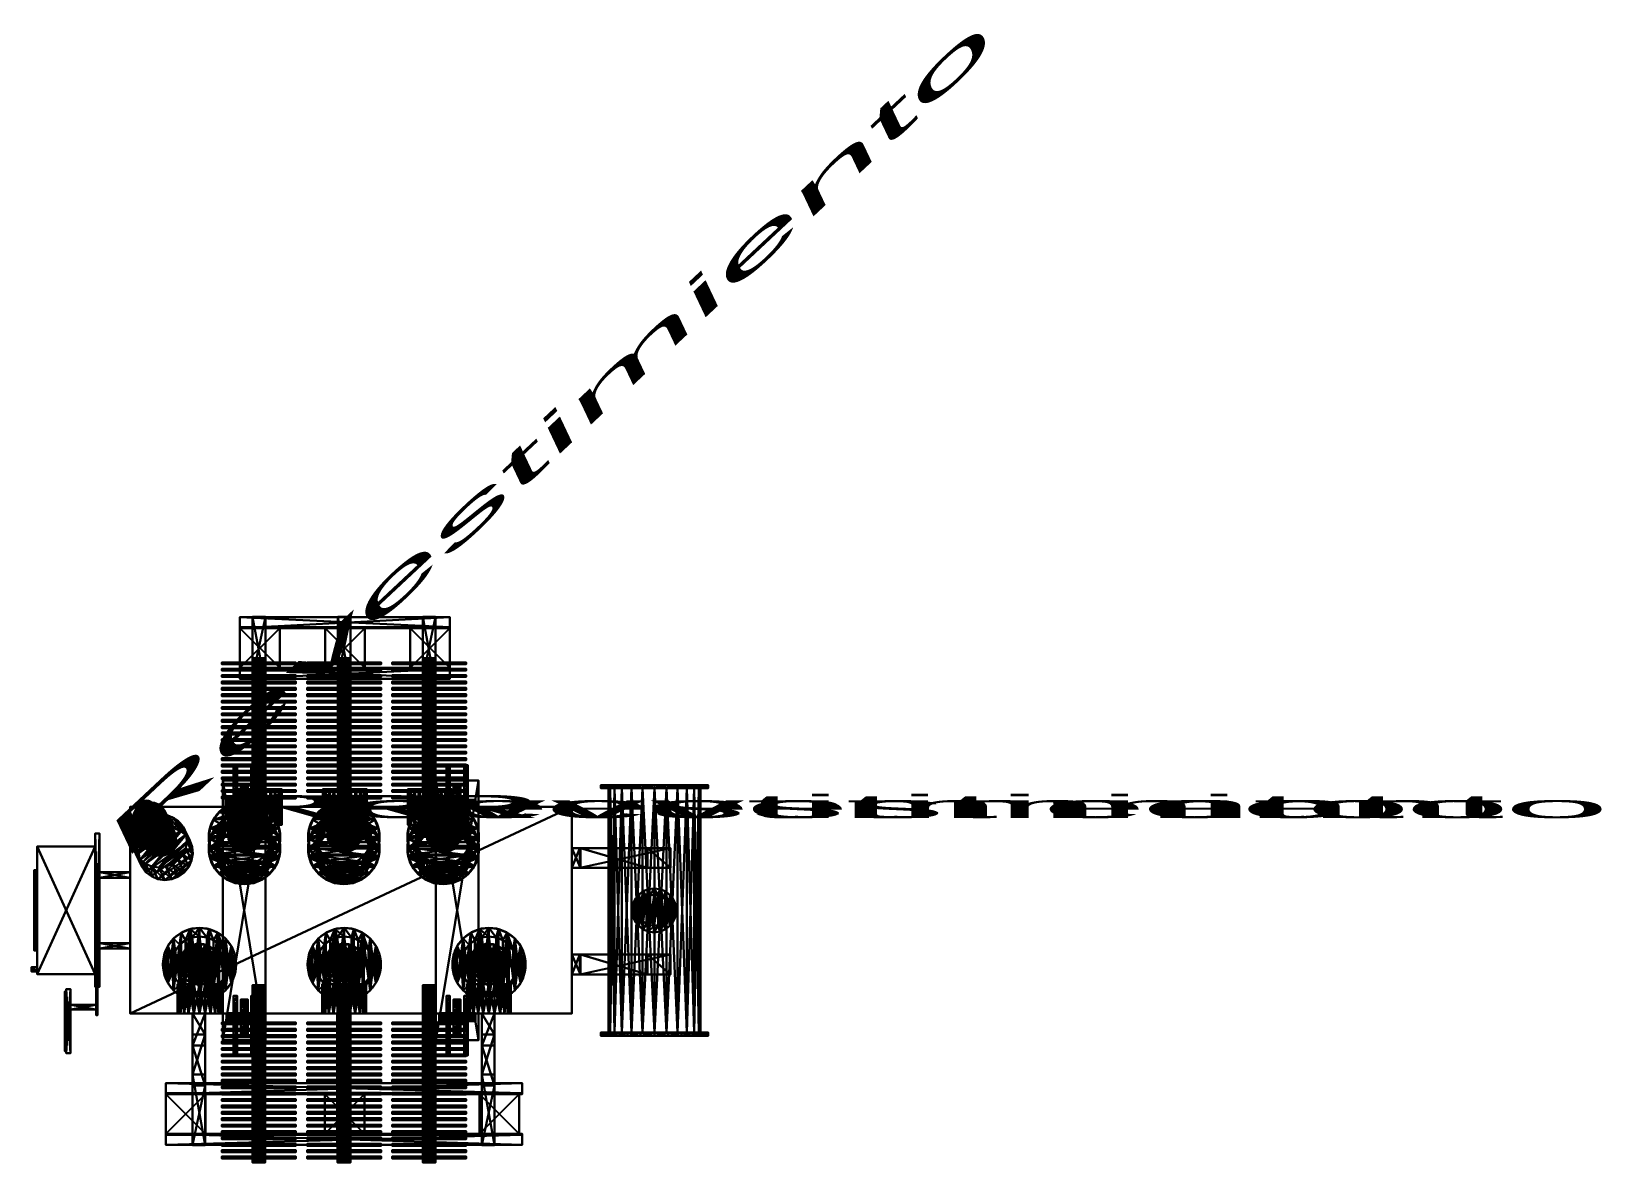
# Model space of a CAD drawing. Extents: x 0 to 11.1, y 0 to 8.
import ezdxf

# ---------------------------------------------------------------- set-up
doc = ezdxf.new("R2010")
doc.units = 0
doc.header["$LTSCALE"] = 0.0254
doc.layers.get('0').update_dxf_attribs({"color": 13, "linetype": 'CONTINUOUS'})

# ---------------------------------------------------------------- blocks, each defined once
blk = doc.blocks.new('GRUPO_318')
at = {"color": 0}
for p, q in [((0.195, 0.31, 0.155), (-0.01, 0.31, 0.155)), ((0.195, 0.31, 0.155), (-0.01, 0.31, 0.155)), ((0.195, 0.305, 0.115), (-0.01, 0.305, 0.115)), ((0.195, 0.305, 0.195), (-0.01, 0.305, 0.195)), ((0.195, 0.305, 0.195), (-0.01, 0.305, 0.195)), ((0.195, 0.305, 0.115), (-0.01, 0.305, 0.115)), ((0.195, 0.289, 0.077), (-0.01, 0.289, 0.077)), ((0.195, 0.289, 0.232), (-0.01, 0.289, 0.232)), ((0.195, 0.289, 0.232), (-0.01, 0.289, 0.232)), ((0.195, 0.289, 0.077), (-0.01, 0.289, 0.077)), ((0.195, 0.264, 0.045), (-0.01, 0.264, 0.045)), ((0.195, 0.264, 0.264), (-0.01, 0.264, 0.264)), ((0.195, 0.264, 0.264), (-0.01, 0.264, 0.264)), ((0.195, 0.264, 0.045), (-0.01, 0.264, 0.045)), ((0.195, 0.232, 0.021), (-0.01, 0.232, 0.021)), ((0.195, 0.232, 0.289), (-0.01, 0.232, 0.289)), ((0.195, 0.232, 0.289), (-0.01, 0.232, 0.289)), ((0.195, 0.232, 0.021), (-0.01, 0.232, 0.021)), ((0.195, 0.195, 0.005), (-0.01, 0.195, 0.005)), ((0.195, 0.195, 0.305), (-0.01, 0.195, 0.305)), ((0.195, 0.195, 0.005), (-0.01, 0.195, 0.005)), ((0.195, 0.195, 0.305), (-0.01, 0.195, 0.305)), ((0.195, 0.155), (-0.01, 0.155)), ((0.195, 0.155), (-0.01, 0.155)), ((0.195, 0.155, 0.31), (-0.01, 0.155, 0.31)), ((0.195, 0.155, 0.31), (-0.01, 0.155, 0.31)), ((0.195, 0.115, 0.305), (-0.01, 0.115, 0.305)), ((0.195, 0.115, 0.005), (-0.01, 0.115, 0.005)), ((0.195, 0.115, 0.005), (-0.01, 0.115, 0.005)), ((0.195, 0.115, 0.305), (-0.01, 0.115, 0.305)), ((0.195, 0.077, 0.289), (-0.01, 0.077, 0.289)), ((0.195, 0.077, 0.021), (-0.01, 0.077, 0.021)), ((0.195, 0.077, 0.289), (-0.01, 0.077, 0.289)), ((0.195, 0.077, 0.021), (-0.01, 0.077, 0.021)), ((0.195, 0.045, 0.264), (-0.01, 0.045, 0.264)), ((0.195, 0.045, 0.045), (-0.01, 0.045, 0.045)), ((0.195, 0.045, 0.264), (-0.01, 0.045, 0.264)), ((0.195, 0.045, 0.045), (-0.01, 0.045, 0.045)), ((0.195, 0.021, 0.232), (-0.01, 0.021, 0.232)), ((0.195, 0.021, 0.077), (-0.01, 0.021, 0.077)), ((0.195, 0.021, 0.077), (-0.01, 0.021, 0.077)), ((0.195, 0.021, 0.232), (-0.01, 0.021, 0.232)), ((0.195, 0.005, 0.115), (-0.01, 0.005, 0.115)), ((0.195, 0.005, 0.115), (-0.01, 0.005, 0.115)), ((0.195, 0.005, 0.195), (-0.01, 0.005, 0.195)), ((0.195, 0.005, 0.195), (-0.01, 0.005, 0.195)), ((0.195, 0, 0.155), (-0.01, 0, 0.155)), ((0.195, 0, 0.155), (-0.01, 0, 0.155))]:
    blk.add_line(p, q, dxfattribs=at)
at = {"color": 0, "extrusion": (1, 0, 0)}
for centre in [(0.155, 0.155, -0.01), (0.155, 0.155, -0.01), (0.155, 0.155, -0.01), (0.155, 0.155, -0.01), (0.155, 0.155, -0.01), (0.155, 0.155, -0.01), (0.155, 0.155, -0.01), (0.155, 0.155, -0.01), (0.155, 0.155, -0.01), (0.155, 0.155, -0.01), (0.155, 0.155, -0.01), (0.155, 0.155, -0.01), (0.155, 0.155, -0.01), (0.155, 0.155, -0.01), (0.155, 0.155, -0.01), (0.155, 0.155, -0.01), (0.155, 0.155, -0.01), (0.155, 0.155, -0.01), (0.155, 0.155, -0.01), (0.155, 0.155, -0.01), (0.155, 0.155, -0.01), (0.155, 0.155, -0.01), (0.155, 0.155, -0.01), (0.155, 0.155, -0.01), (0.155, 0.155, -0.01), (0.155, 0.155, 0.195), (0.155, 0.155, 0.195), (0.155, 0.155, 0.195), (0.155, 0.155, 0.195), (0.155, 0.155, 0.195), (0.155, 0.155, 0.195), (0.155, 0.155, 0.195), (0.155, 0.155, 0.195), (0.155, 0.155, 0.195), (0.155, 0.155, 0.195), (0.155, 0.155, 0.195), (0.155, 0.155, 0.195), (0.155, 0.155, 0.195), (0.155, 0.155, 0.195), (0.155, 0.155, 0.195), (0.155, 0.155, 0.195), (0.155, 0.155, 0.195), (0.155, 0.155, 0.195), (0.155, 0.155, 0.195), (0.155, 0.155, 0.195), (0.155, 0.155, 0.195), (0.155, 0.155, 0.195), (0.155, 0.155, 0.195), (0.155, 0.155, 0.195), (0.155, 0.155, 0.195)]:
    blk.add_circle(centre, 0.155, dxfattribs=at)
at = {"color": 0}
mesh = blk.add_polyface(dxfattribs=at)
corners = [(-0.01, 0.005, 0.195), (-0.01, 0.005, 0.115), (-0.01, 0, 0.155), (-0.01, 0.021, 0.232), (-0.01, 0.021, 0.077), (-0.01, 0.045, 0.264), (-0.01, 0.045, 0.045), (-0.01, 0.077, 0.289), (-0.01, 0.077, 0.021), (-0.01, 0.115, 0.305), (-0.01, 0.115, 0.005), (-0.01, 0.155), (-0.01, 0.155, 0.31), (-0.01, 0.195, 0.305), (-0.01, 0.195, 0.005), (-0.01, 0.232, 0.289), (-0.01, 0.232, 0.021), (-0.01, 0.264, 0.264), (-0.01, 0.264, 0.045), (-0.01, 0.289, 0.232), (-0.01, 0.289, 0.077), (-0.01, 0.305, 0.195), (-0.01, 0.305, 0.115), (-0.01, 0.31, 0.155)]
mesh.append_faces([[corners[k] for k in face] for face in [(0, 1, 2), (22, 21, 23)]], dxfattribs={"vtx0": -1, "color": 0})
mesh.append_faces([[corners[k] for k in face] for face in [(1, 3, 4), (4, 5, 6), (6, 7, 8), (8, 9, 10), (10, 9, 11), (11, 13, 14), (14, 15, 16), (16, 17, 18), (18, 19, 20), (20, 21, 22)]], dxfattribs={"vtx0": -1, "vtx1": -1, "color": 0})
mesh.append_faces([[corners[k] for k in face] for face in [(1, 0, 3), (4, 3, 5), (6, 5, 7), (8, 7, 9), (11, 9, 12), (11, 12, 13), (14, 13, 15), (16, 15, 17), (18, 17, 19), (20, 19, 21)]], dxfattribs={"vtx0": -1, "vtx2": -1, "color": 0})
mesh = blk.add_polyface(dxfattribs=at)
corners = [(-0.01, 0.31, 0.155), (0.195, 0.305, 0.115), (-0.01, 0.305, 0.115), (0.195, 0.31, 0.155)]
mesh.append_faces([[corners[k] for k in face] for face in [(0, 1, 2), (1, 0, 3)]], dxfattribs={"vtx0": -1, "color": 0})
mesh = blk.add_polyface(dxfattribs=at)
corners = [(-0.01, 0.305, 0.195), (0.195, 0.31, 0.155), (-0.01, 0.31, 0.155), (0.195, 0.305, 0.195)]
mesh.append_faces([[corners[k] for k in face] for face in [(0, 1, 2), (1, 0, 3)]], dxfattribs={"vtx0": -1, "color": 0})
mesh = blk.add_polyface(dxfattribs=at)
corners = [(-0.01, 0.289, 0.232), (0.195, 0.305, 0.195), (-0.01, 0.305, 0.195), (0.195, 0.289, 0.232)]
mesh.append_faces([[corners[k] for k in face] for face in [(0, 1, 2), (1, 0, 3)]], dxfattribs={"vtx0": -1, "color": 0})
mesh = blk.add_polyface(dxfattribs=at)
corners = [(-0.01, 0.305, 0.115), (0.195, 0.289, 0.077), (-0.01, 0.289, 0.077), (0.195, 0.305, 0.115)]
mesh.append_faces([[corners[k] for k in face] for face in [(0, 1, 2), (1, 0, 3)]], dxfattribs={"vtx0": -1, "color": 0})
mesh = blk.add_polyface(dxfattribs=at)
corners = [(-0.01, 0.289, 0.077), (0.195, 0.264, 0.045), (-0.01, 0.264, 0.045), (0.195, 0.289, 0.077)]
mesh.append_faces([[corners[k] for k in face] for face in [(0, 1, 2), (1, 0, 3)]], dxfattribs={"vtx0": -1, "color": 0})
mesh = blk.add_polyface(dxfattribs=at)
corners = [(-0.01, 0.264, 0.264), (0.195, 0.289, 0.232), (-0.01, 0.289, 0.232), (0.195, 0.264, 0.264)]
mesh.append_faces([[corners[k] for k in face] for face in [(0, 1, 2), (1, 0, 3)]], dxfattribs={"vtx0": -1, "color": 0})
mesh = blk.add_polyface(dxfattribs=at)
corners = [(0.195, 0.232, 0.289), (-0.01, 0.264, 0.264), (-0.01, 0.232, 0.289), (0.195, 0.264, 0.264)]
mesh.append_faces([[corners[k] for k in face] for face in [(0, 1, 2), (1, 0, 3)]], dxfattribs={"vtx0": -1, "color": 0})
mesh = blk.add_polyface(dxfattribs=at)
corners = [(0.195, 0.264, 0.045), (-0.01, 0.232, 0.021), (-0.01, 0.264, 0.045), (0.195, 0.232, 0.021)]
mesh.append_faces([[corners[k] for k in face] for face in [(0, 1, 2), (1, 0, 3)]], dxfattribs={"vtx0": -1, "color": 0})
mesh = blk.add_polyface(dxfattribs=at)
corners = [(0.195, 0.232, 0.021), (-0.01, 0.195, 0.005), (-0.01, 0.232, 0.021), (0.195, 0.195, 0.005)]
mesh.append_faces([[corners[k] for k in face] for face in [(0, 1, 2), (1, 0, 3)]], dxfattribs={"vtx0": -1, "color": 0})
mesh = blk.add_polyface(dxfattribs=at)
corners = [(0.195, 0.195, 0.305), (-0.01, 0.232, 0.289), (-0.01, 0.195, 0.305), (0.195, 0.232, 0.289)]
mesh.append_faces([[corners[k] for k in face] for face in [(0, 1, 2), (1, 0, 3)]], dxfattribs={"vtx0": -1, "color": 0})
mesh = blk.add_polyface(dxfattribs=at)
corners = [(0.195, 0.005, 0.115), (0.195, 0.005, 0.195), (0.195, 0, 0.155), (0.195, 0.021, 0.077), (0.195, 0.021, 0.232), (0.195, 0.045, 0.045), (0.195, 0.045, 0.264), (0.195, 0.077, 0.021), (0.195, 0.077, 0.289), (0.195, 0.115, 0.005), (0.195, 0.115, 0.305), (0.195, 0.155), (0.195, 0.155, 0.31), (0.195, 0.195, 0.005), (0.195, 0.195, 0.305), (0.195, 0.232, 0.021), (0.195, 0.232, 0.289), (0.195, 0.264, 0.045), (0.195, 0.264, 0.264), (0.195, 0.289, 0.077), (0.195, 0.289, 0.232), (0.195, 0.305, 0.115), (0.195, 0.305, 0.195), (0.195, 0.31, 0.155)]
mesh.append_faces([[corners[k] for k in face] for face in [(0, 1, 2), (22, 21, 23)]], dxfattribs={"vtx0": -1, "color": 0})
mesh.append_faces([[corners[k] for k in face] for face in [(1, 3, 4), (4, 5, 6), (6, 7, 8), (8, 9, 10), (10, 11, 12), (12, 13, 14), (14, 15, 16), (16, 17, 18), (18, 19, 20), (20, 21, 22)]], dxfattribs={"vtx0": -1, "vtx1": -1, "color": 0})
mesh.append_faces([[corners[k] for k in face] for face in [(1, 0, 3), (4, 3, 5), (6, 5, 7), (8, 7, 9), (10, 9, 11), (12, 11, 13), (14, 13, 15), (16, 15, 17), (18, 17, 19), (20, 19, 21)]], dxfattribs={"vtx0": -1, "vtx2": -1, "color": 0})
mesh = blk.add_polyface(dxfattribs=at)
corners = [(0.195, 0.195, 0.005), (-0.01, 0.155), (-0.01, 0.195, 0.005), (0.195, 0.155)]
mesh.append_faces([[corners[k] for k in face] for face in [(0, 1, 2), (1, 0, 3)]], dxfattribs={"vtx0": -1, "color": 0})
mesh = blk.add_polyface(dxfattribs=at)
corners = [(0.195, 0.155, 0.31), (-0.01, 0.195, 0.305), (-0.01, 0.155, 0.31), (0.195, 0.195, 0.305)]
mesh.append_faces([[corners[k] for k in face] for face in [(0, 1, 2), (1, 0, 3)]], dxfattribs={"vtx0": -1, "color": 0})
mesh = blk.add_polyface(dxfattribs=at)
corners = [(0.195, 0.155), (-0.01, 0.115, 0.005), (-0.01, 0.155), (0.195, 0.115, 0.005)]
mesh.append_faces([[corners[k] for k in face] for face in [(0, 1, 2), (1, 0, 3)]], dxfattribs={"vtx0": -1, "color": 0})
mesh = blk.add_polyface(dxfattribs=at)
corners = [(0.195, 0.115, 0.305), (-0.01, 0.155, 0.31), (-0.01, 0.115, 0.305), (0.195, 0.155, 0.31)]
mesh.append_faces([[corners[k] for k in face] for face in [(0, 1, 2), (1, 0, 3)]], dxfattribs={"vtx0": -1, "color": 0})
mesh = blk.add_polyface(dxfattribs=at)
corners = [(0.195, 0.077, 0.289), (-0.01, 0.115, 0.305), (-0.01, 0.077, 0.289), (0.195, 0.115, 0.305)]
mesh.append_faces([[corners[k] for k in face] for face in [(0, 1, 2), (1, 0, 3)]], dxfattribs={"vtx0": -1, "color": 0})
mesh = blk.add_polyface(dxfattribs=at)
corners = [(0.195, 0.115, 0.005), (-0.01, 0.077, 0.021), (-0.01, 0.115, 0.005), (0.195, 0.077, 0.021)]
mesh.append_faces([[corners[k] for k in face] for face in [(0, 1, 2), (1, 0, 3)]], dxfattribs={"vtx0": -1, "color": 0})
mesh = blk.add_polyface(dxfattribs=at)
corners = [(0.195, 0.045, 0.264), (-0.01, 0.077, 0.289), (-0.01, 0.045, 0.264), (0.195, 0.077, 0.289)]
mesh.append_faces([[corners[k] for k in face] for face in [(0, 1, 2), (1, 0, 3)]], dxfattribs={"vtx0": -1, "color": 0})
mesh = blk.add_polyface(dxfattribs=at)
corners = [(0.195, 0.077, 0.021), (-0.01, 0.045, 0.045), (-0.01, 0.077, 0.021), (0.195, 0.045, 0.045)]
mesh.append_faces([[corners[k] for k in face] for face in [(0, 1, 2), (1, 0, 3)]], dxfattribs={"vtx0": -1, "color": 0})
mesh = blk.add_polyface(dxfattribs=at)
corners = [(0.195, 0.045, 0.264), (-0.01, 0.021, 0.232), (0.195, 0.021, 0.232), (-0.01, 0.045, 0.264)]
mesh.append_faces([[corners[k] for k in face] for face in [(0, 1, 2), (1, 0, 3)]], dxfattribs={"vtx0": -1, "color": 0})
mesh = blk.add_polyface(dxfattribs=at)
corners = [(0.195, 0.021, 0.077), (-0.01, 0.045, 0.045), (0.195, 0.045, 0.045), (-0.01, 0.021, 0.077)]
mesh.append_faces([[corners[k] for k in face] for face in [(0, 1, 2), (1, 0, 3)]], dxfattribs={"vtx0": -1, "color": 0})
mesh = blk.add_polyface(dxfattribs=at)
corners = [(0.195, 0.005, 0.115), (-0.01, 0.021, 0.077), (0.195, 0.021, 0.077), (-0.01, 0.005, 0.115)]
mesh.append_faces([[corners[k] for k in face] for face in [(0, 1, 2), (1, 0, 3)]], dxfattribs={"vtx0": -1, "color": 0})
mesh = blk.add_polyface(dxfattribs=at)
corners = [(0.195, 0.021, 0.232), (-0.01, 0.005, 0.195), (0.195, 0.005, 0.195), (-0.01, 0.021, 0.232)]
mesh.append_faces([[corners[k] for k in face] for face in [(0, 1, 2), (1, 0, 3)]], dxfattribs={"vtx0": -1, "color": 0})
mesh = blk.add_polyface(dxfattribs=at)
corners = [(0.195, 0, 0.155), (-0.01, 0.005, 0.115), (0.195, 0.005, 0.115), (-0.01, 0, 0.155)]
mesh.append_faces([[corners[k] for k in face] for face in [(0, 1, 2), (1, 0, 3)]], dxfattribs={"vtx0": -1, "color": 0})
mesh = blk.add_polyface(dxfattribs=at)
corners = [(0.195, 0.005, 0.195), (-0.01, 0, 0.155), (0.195, 0, 0.155), (-0.01, 0.005, 0.195)]
mesh.append_faces([[corners[k] for k in face] for face in [(0, 1, 2), (1, 0, 3)]], dxfattribs={"vtx0": -1, "color": 0})
blk = doc.blocks.new('GRUPO_250')
at = {"color": 0}
for p, q in [((0.43, 0.595, 0.09), (0.149, 0.14, 0.09)), ((0.43, 0.595), (0.149, 0.14)), ((0.43, 0.595), (0.149, 0.14)), ((0.43, 0.595, 0.09), (0.149, 0.14, 0.09)), ((0.929, 0.595, 0.09), (0.43, 0.595, 0.09)), ((0.929, 0.595), (0.43, 0.595)), ((0.929, 0.595), (0.43, 0.595)), ((0.43, 0.595), (0.43, 0.595, 0.09)), ((0.929, 0.595, 0.09), (0.43, 0.595, 0.09)), ((0.43, 0.595), (0.43, 0.595, 0.09)), ((0.929, 0.595), (0.929, 0.455)), ((0.929, 0.595, 0.09), (0.929, 0.595)), ((0.929, 0.455, 0.09), (0.929, 0.595, 0.09)), ((0.929, 0.455, 0.09), (0.929, 0.595, 0.09)), ((0.929, 0.595), (0.929, 0.455)), ((0.929, 0.595, 0.09), (0.929, 0.595)), ((0.508, 0.455, 0.09), (0.227, 0, 0.09)), ((0.227, 0), (0.508, 0.455)), ((0.508, 0.455, 0.09), (0.227, 0, 0.09)), ((0.227, 0), (0.508, 0.455)), ((0.929, 0.455, 0.09), (0.508, 0.455, 0.09)), ((0.929, 0.455, 0.09), (0.508, 0.455, 0.09)), ((0.508, 0.455, 0.09), (0.508, 0.455)), ((0.508, 0.455), (0.929, 0.455)), ((0.508, 0.455), (0.929, 0.455)), ((0.508, 0.455, 0.09), (0.508, 0.455)), ((0.929, 0.455), (0.929, 0.455, 0.09)), ((0.929, 0.455), (0.929, 0.455, 0.09)), ((0, 0.14, 0.09), (0, 0, 0.09)), ((0, 0.14), (0, 0.14, 0.09)), ((0, 0), (0, 0.14)), ((0.149, 0.14, 0.09), (0, 0.14, 0.09)), ((0, 0.14, 0.09), (0, 0, 0.09)), ((0, 0), (0, 0.14)), ((0.149, 0.14), (0, 0.14)), ((0.149, 0.14), (0, 0.14)), ((0, 0.14), (0, 0.14, 0.09)), ((0.149, 0.14, 0.09), (0, 0.14, 0.09)), ((0.149, 0.14), (0.149, 0.14, 0.09)), ((0.149, 0.14), (0.149, 0.14, 0.09)), ((0, 0, 0.09), (0, 0)), ((0.227, 0, 0.09), (0, 0, 0.09)), ((0, 0), (0.227, 0)), ((0.227, 0, 0.09), (0, 0, 0.09)), ((0, 0, 0.09), (0, 0)), ((0, 0), (0.227, 0)), ((0.227, 0, 0.09), (0.227, 0)), ((0.227, 0, 0.09), (0.227, 0))]:
    blk.add_line(p, q, dxfattribs=at)
mesh = blk.add_polyface(dxfattribs=at)
corners = [(0.227, 0, 0.09), (0, 0.14, 0.09), (0, 0, 0.09), (0.149, 0.14, 0.09), (0.43, 0.595, 0.09), (0.508, 0.455, 0.09), (0.929, 0.595, 0.09), (0.929, 0.455, 0.09)]
mesh.append_faces([[corners[k] for k in face] for face in [(0, 1, 2), (6, 5, 7)]], dxfattribs={"vtx0": -1, "color": 0})
mesh.append_faces([[corners[k] for k in face] for face in [(1, 0, 3), (3, 0, 4), (4, 5, 6)]], dxfattribs={"vtx0": -1, "vtx1": -1, "color": 0})
mesh.append_faces([[corners[k] for k in face] for face in [(4, 0, 5)]], dxfattribs={"vtx0": -1, "vtx2": -1, "color": 0})
mesh = blk.add_polyface(dxfattribs=at)
corners = [(0, 0.14), (0.227, 0), (0, 0), (0.149, 0.14), (0.43, 0.595), (0.508, 0.455), (0.929, 0.595), (0.929, 0.455)]
mesh.append_faces([[corners[k] for k in face] for face in [(0, 1, 2), (5, 6, 7)]], dxfattribs={"vtx0": -1, "color": 0})
mesh.append_faces([[corners[k] for k in face] for face in [(1, 4, 5)]], dxfattribs={"vtx0": -1, "vtx1": -1, "color": 0})
mesh.append_faces([[corners[k] for k in face] for face in [(1, 0, 3), (1, 3, 4), (5, 4, 6)]], dxfattribs={"vtx0": -1, "vtx2": -1, "color": 0})
mesh = blk.add_polyface(dxfattribs=at)
corners = [(0.43, 0.595, 0.09), (0.149, 0.14), (0.149, 0.14, 0.09), (0.43, 0.595)]
mesh.append_faces([[corners[k] for k in face] for face in [(0, 1, 2), (1, 0, 3)]], dxfattribs={"vtx0": -1, "color": 0})
mesh = blk.add_polyface(dxfattribs=at)
corners = [(0.43, 0.595, 0.09), (0.929, 0.595), (0.43, 0.595), (0.929, 0.595, 0.09)]
mesh.append_faces([[corners[k] for k in face] for face in [(0, 1, 2), (1, 0, 3)]], dxfattribs={"vtx0": -1, "color": 0})
mesh = blk.add_polyface(dxfattribs=at)
corners = [(0.929, 0.595), (0.929, 0.455, 0.09), (0.929, 0.455), (0.929, 0.595, 0.09)]
mesh.append_faces([[corners[k] for k in face] for face in [(0, 1, 2), (1, 0, 3)]], dxfattribs={"vtx0": -1, "color": 0})
mesh = blk.add_polyface(dxfattribs=at)
corners = [(0.508, 0.455), (0.227, 0, 0.09), (0.227, 0), (0.508, 0.455, 0.09)]
mesh.append_faces([[corners[k] for k in face] for face in [(0, 1, 2), (1, 0, 3)]], dxfattribs={"vtx0": -1, "color": 0})
mesh = blk.add_polyface(dxfattribs=at)
corners = [(0.929, 0.455, 0.09), (0.508, 0.455), (0.929, 0.455), (0.508, 0.455, 0.09)]
mesh.append_faces([[corners[k] for k in face] for face in [(0, 1, 2), (1, 0, 3)]], dxfattribs={"vtx0": -1, "color": 0})
mesh = blk.add_polyface(dxfattribs=at)
corners = [(0, 0.14, 0.09), (0, 0), (0, 0, 0.09), (0, 0.14)]
mesh.append_faces([[corners[k] for k in face] for face in [(0, 1, 2), (1, 0, 3)]], dxfattribs={"vtx0": -1, "color": 0})
mesh = blk.add_polyface(dxfattribs=at)
corners = [(0, 0.14, 0.09), (0.149, 0.14), (0, 0.14), (0.149, 0.14, 0.09)]
mesh.append_faces([[corners[k] for k in face] for face in [(0, 1, 2), (1, 0, 3)]], dxfattribs={"vtx0": -1, "color": 0})
mesh = blk.add_polyface(dxfattribs=at)
corners = [(0.227, 0, 0.09), (0, 0), (0.227, 0), (0, 0, 0.09)]
mesh.append_faces([[corners[k] for k in face] for face in [(0, 1, 2), (1, 0, 3)]], dxfattribs={"vtx0": -1, "color": 0})
blk = doc.blocks.new('SOPORTE_PAR1')
at = {"color": 0}
for name, p in [('GRUPO_250', (0, 0, -0.04)), ('GRUPO_318', (-0.195, -0.069, -0.155))]:
    blk.add_blockref(name, p, dxfattribs=at)
blk = doc.blocks.new('GRUPO_326')
at = {"color": 0}
for p, q in [((0, 0, 0.045), (0, 1.25, 0.045)), ((0, 0, 0.045), (0, 1.25, 0.045)), ((0.002, 0, 0.033), (0.002, 1.25, 0.033)), ((0.002, 0, 0.056), (0.002, 1.25, 0.056)), ((0.002, 0, 0.056), (0.002, 1.25, 0.056)), ((0.002, 0, 0.033), (0.002, 1.25, 0.033)), ((0.006, 0, 0.067), (0.006, 1.25, 0.067)), ((0.006, 0, 0.067), (0.006, 1.25, 0.067)), ((0.006, 0, 0.022), (0.006, 1.25, 0.022)), ((0.006, 0, 0.022), (0.006, 1.25, 0.022)), ((0.013, 0, 0.077), (0.013, 1.25, 0.077)), ((0.013, 0, 0.013), (0.013, 1.25, 0.013)), ((0.013, 0, 0.013), (0.013, 1.25, 0.013)), ((0.013, 0, 0.077), (0.013, 1.25, 0.077)), ((0.022, 0, 0.006), (0.022, 1.25, 0.006)), ((0.022, 0, 0.084), (0.022, 1.25, 0.084)), ((0.022, 0, 0.006), (0.022, 1.25, 0.006)), ((0.022, 0, 0.084), (0.022, 1.25, 0.084)), ((0.033, 0, 0.088), (0.033, 1.25, 0.088)), ((0.033, 0, 0.088), (0.033, 1.25, 0.088)), ((0.033, 0, 0.002), (0.033, 1.25, 0.002)), ((0.033, 0, 0.002), (0.033, 1.25, 0.002)), ((0.045, 0, 0.09), (0.045, 1.25, 0.09)), ((0.045, 0, 0.09), (0.045, 1.25, 0.09)), ((0.045, 0), (0.045, 1.25)), ((0.045, 0), (0.045, 1.25)), ((0.056, 0, 0.088), (0.056, 1.25, 0.088)), ((0.056, 0, 0.088), (0.056, 1.25, 0.088)), ((0.056, 0, 0.002), (0.056, 1.25, 0.002)), ((0.056, 0, 0.002), (0.056, 1.25, 0.002)), ((0.067, 0, 0.006), (0.067, 1.25, 0.006)), ((0.067, 0, 0.084), (0.067, 1.25, 0.084)), ((0.067, 0, 0.006), (0.067, 1.25, 0.006)), ((0.067, 0, 0.084), (0.067, 1.25, 0.084)), ((0.077, 0, 0.077), (0.077, 1.25, 0.077)), ((0.077, 0, 0.013), (0.077, 1.25, 0.013)), ((0.077, 0, 0.013), (0.077, 1.25, 0.013)), ((0.077, 0, 0.077), (0.077, 1.25, 0.077)), ((0.084, 0, 0.067), (0.084, 1.25, 0.067)), ((0.084, 0, 0.067), (0.084, 1.25, 0.067)), ((0.084, 0, 0.022), (0.084, 1.25, 0.022)), ((0.084, 0, 0.022), (0.084, 1.25, 0.022)), ((0.088, 0, 0.056), (0.088, 1.25, 0.056)), ((0.088, 0, 0.056), (0.088, 1.25, 0.056)), ((0.088, 0, 0.033), (0.088, 1.25, 0.033)), ((0.088, 0, 0.033), (0.088, 1.25, 0.033)), ((0.09, 0, 0.045), (0.09, 1.25, 0.045)), ((0.09, 0, 0.045), (0.09, 1.25, 0.045))]:
    blk.add_line(p, q, dxfattribs=at)
at = {"color": 0, "extrusion": (0, 1, 0)}
for centre in [(-0.045, 0.045, 1.25), (-0.045, 0.045, 1.25), (-0.045, 0.045, 1.25), (-0.045, 0.045, 1.25), (-0.045, 0.045, 1.25), (-0.045, 0.045, 1.25), (-0.045, 0.045, 1.25), (-0.045, 0.045, 1.25), (-0.045, 0.045, 1.25), (-0.045, 0.045, 1.25), (-0.045, 0.045, 1.25), (-0.045, 0.045, 1.25), (-0.045, 0.045, 1.25), (-0.045, 0.045, 1.25), (-0.045, 0.045, 1.25), (-0.045, 0.045, 1.25), (-0.045, 0.045, 1.25), (-0.045, 0.045, 1.25), (-0.045, 0.045, 1.25), (-0.045, 0.045, 1.25), (-0.045, 0.045, 1.25), (-0.045, 0.045, 1.25), (-0.045, 0.045, 1.25), (-0.045, 0.045, 1.25), (-0.045, 0.045, 1.25), (-0.045, 0.045), (-0.045, 0.045), (-0.045, 0.045), (-0.045, 0.045), (-0.045, 0.045), (-0.045, 0.045), (-0.045, 0.045), (-0.045, 0.045), (-0.045, 0.045), (-0.045, 0.045), (-0.045, 0.045), (-0.045, 0.045), (-0.045, 0.045), (-0.045, 0.045), (-0.045, 0.045), (-0.045, 0.045), (-0.045, 0.045), (-0.045, 0.045), (-0.045, 0.045), (-0.045, 0.045), (-0.045, 0.045), (-0.045, 0.045), (-0.045, 0.045), (-0.045, 0.045), (-0.045, 0.045)]:
    blk.add_circle(centre, 0.0449, dxfattribs=at)
at = {"color": 0}
mesh = blk.add_polyface(dxfattribs=at)
corners = [(0, 1.25, 0.045), (0.002, 0, 0.033), (0, 0, 0.045), (0.002, 1.25, 0.033)]
mesh.append_faces([[corners[k] for k in face] for face in [(0, 1, 2), (1, 0, 3)]], dxfattribs={"vtx0": -1, "color": 0})
mesh = blk.add_polyface(dxfattribs=at)
corners = [(0.002, 1.25, 0.056), (0, 0, 0.045), (0.002, 0, 0.056), (0, 1.25, 0.045)]
mesh.append_faces([[corners[k] for k in face] for face in [(0, 1, 2), (1, 0, 3)]], dxfattribs={"vtx0": -1, "color": 0})
mesh = blk.add_polyface(dxfattribs=at)
corners = [(0.033, 1.25, 0.002), (0.056, 1.25, 0.002), (0.045, 1.25), (0.067, 1.25, 0.006), (0.022, 1.25, 0.006), (0.013, 1.25, 0.013), (0.077, 1.25, 0.013), (0.006, 1.25, 0.022), (0.084, 1.25, 0.022), (0.002, 1.25, 0.033), (0.088, 1.25, 0.033), (0, 1.25, 0.045), (0.09, 1.25, 0.045), (0.002, 1.25, 0.056), (0.088, 1.25, 0.056), (0.006, 1.25, 0.067), (0.084, 1.25, 0.067), (0.013, 1.25, 0.077), (0.077, 1.25, 0.077), (0.022, 1.25, 0.084), (0.067, 1.25, 0.084), (0.033, 1.25, 0.088), (0.056, 1.25, 0.088), (0.045, 1.25, 0.09)]
mesh.append_faces([[corners[k] for k in face] for face in [(0, 1, 2), (22, 21, 23)]], dxfattribs={"vtx0": -1, "color": 0})
mesh.append_faces([[corners[k] for k in face] for face in [(1, 0, 3), (3, 5, 6), (6, 7, 8), (8, 9, 10), (10, 11, 12), (12, 13, 14), (14, 15, 16), (16, 17, 18), (18, 19, 20), (20, 21, 22)]], dxfattribs={"vtx0": -1, "vtx1": -1, "color": 0})
mesh.append_faces([[corners[k] for k in face] for face in [(3, 0, 4), (3, 4, 5), (6, 5, 7), (8, 7, 9), (10, 9, 11), (12, 11, 13), (14, 13, 15), (16, 15, 17), (18, 17, 19), (20, 19, 21)]], dxfattribs={"vtx0": -1, "vtx2": -1, "color": 0})
mesh = blk.add_polyface(dxfattribs=at)
corners = [(0.006, 1.25, 0.067), (0.002, 0, 0.056), (0.006, 0, 0.067), (0.002, 1.25, 0.056)]
mesh.append_faces([[corners[k] for k in face] for face in [(0, 1, 2), (1, 0, 3)]], dxfattribs={"vtx0": -1, "color": 0})
mesh = blk.add_polyface(dxfattribs=at)
corners = [(0.002, 1.25, 0.033), (0.006, 0, 0.022), (0.002, 0, 0.033), (0.006, 1.25, 0.022)]
mesh.append_faces([[corners[k] for k in face] for face in [(0, 1, 2), (1, 0, 3)]], dxfattribs={"vtx0": -1, "color": 0})
mesh = blk.add_polyface(dxfattribs=at)
corners = [(0.013, 1.25, 0.077), (0.006, 0, 0.067), (0.013, 0, 0.077), (0.006, 1.25, 0.067)]
mesh.append_faces([[corners[k] for k in face] for face in [(0, 1, 2), (1, 0, 3)]], dxfattribs={"vtx0": -1, "color": 0})
mesh = blk.add_polyface(dxfattribs=at)
corners = [(0.006, 1.25, 0.022), (0.013, 0, 0.013), (0.006, 0, 0.022), (0.013, 1.25, 0.013)]
mesh.append_faces([[corners[k] for k in face] for face in [(0, 1, 2), (1, 0, 3)]], dxfattribs={"vtx0": -1, "color": 0})
mesh = blk.add_polyface(dxfattribs=at)
corners = [(0.022, 1.25, 0.006), (0.013, 0, 0.013), (0.013, 1.25, 0.013), (0.022, 0, 0.006)]
mesh.append_faces([[corners[k] for k in face] for face in [(0, 1, 2), (1, 0, 3)]], dxfattribs={"vtx0": -1, "color": 0})
mesh = blk.add_polyface(dxfattribs=at)
corners = [(0.013, 0, 0.077), (0.022, 1.25, 0.084), (0.013, 1.25, 0.077), (0.022, 0, 0.084)]
mesh.append_faces([[corners[k] for k in face] for face in [(0, 1, 2), (1, 0, 3)]], dxfattribs={"vtx0": -1, "color": 0})
mesh = blk.add_polyface(dxfattribs=at)
corners = [(0.022, 0, 0.084), (0.033, 1.25, 0.088), (0.022, 1.25, 0.084), (0.033, 0, 0.088)]
mesh.append_faces([[corners[k] for k in face] for face in [(0, 1, 2), (1, 0, 3)]], dxfattribs={"vtx0": -1, "color": 0})
mesh = blk.add_polyface(dxfattribs=at)
corners = [(0.033, 1.25, 0.002), (0.022, 0, 0.006), (0.022, 1.25, 0.006), (0.033, 0, 0.002)]
mesh.append_faces([[corners[k] for k in face] for face in [(0, 1, 2), (1, 0, 3)]], dxfattribs={"vtx0": -1, "color": 0})
mesh = blk.add_polyface(dxfattribs=at)
corners = [(0.045, 0, 0.09), (0.033, 1.25, 0.088), (0.033, 0, 0.088), (0.045, 1.25, 0.09)]
mesh.append_faces([[corners[k] for k in face] for face in [(0, 1, 2), (1, 0, 3)]], dxfattribs={"vtx0": -1, "color": 0})
mesh = blk.add_polyface(dxfattribs=at)
corners = [(0.045, 1.25), (0.033, 0, 0.002), (0.033, 1.25, 0.002), (0.045, 0)]
mesh.append_faces([[corners[k] for k in face] for face in [(0, 1, 2), (1, 0, 3)]], dxfattribs={"vtx0": -1, "color": 0})
mesh = blk.add_polyface(dxfattribs=at)
corners = [(0.056, 0, 0.088), (0.045, 1.25, 0.09), (0.045, 0, 0.09), (0.056, 1.25, 0.088)]
mesh.append_faces([[corners[k] for k in face] for face in [(0, 1, 2), (1, 0, 3)]], dxfattribs={"vtx0": -1, "color": 0})
mesh = blk.add_polyface(dxfattribs=at)
corners = [(0.056, 1.25, 0.002), (0.045, 0), (0.045, 1.25), (0.056, 0, 0.002)]
mesh.append_faces([[corners[k] for k in face] for face in [(0, 1, 2), (1, 0, 3)]], dxfattribs={"vtx0": -1, "color": 0})
mesh = blk.add_polyface(dxfattribs=at)
corners = [(0.056, 0, 0.088), (0.067, 1.25, 0.084), (0.056, 1.25, 0.088), (0.067, 0, 0.084)]
mesh.append_faces([[corners[k] for k in face] for face in [(0, 1, 2), (1, 0, 3)]], dxfattribs={"vtx0": -1, "color": 0})
mesh = blk.add_polyface(dxfattribs=at)
corners = [(0.067, 1.25, 0.006), (0.056, 0, 0.002), (0.056, 1.25, 0.002), (0.067, 0, 0.006)]
mesh.append_faces([[corners[k] for k in face] for face in [(0, 1, 2), (1, 0, 3)]], dxfattribs={"vtx0": -1, "color": 0})
mesh = blk.add_polyface(dxfattribs=at)
corners = [(0.077, 1.25, 0.013), (0.067, 0, 0.006), (0.067, 1.25, 0.006), (0.077, 0, 0.013)]
mesh.append_faces([[corners[k] for k in face] for face in [(0, 1, 2), (1, 0, 3)]], dxfattribs={"vtx0": -1, "color": 0})
mesh = blk.add_polyface(dxfattribs=at)
corners = [(0.077, 0, 0.077), (0.067, 1.25, 0.084), (0.067, 0, 0.084), (0.077, 1.25, 0.077)]
mesh.append_faces([[corners[k] for k in face] for face in [(0, 1, 2), (1, 0, 3)]], dxfattribs={"vtx0": -1, "color": 0})
mesh = blk.add_polyface(dxfattribs=at)
corners = [(0.084, 1.25, 0.067), (0.077, 0, 0.077), (0.084, 0, 0.067), (0.077, 1.25, 0.077)]
mesh.append_faces([[corners[k] for k in face] for face in [(0, 1, 2), (1, 0, 3)]], dxfattribs={"vtx0": -1, "color": 0})
mesh = blk.add_polyface(dxfattribs=at)
corners = [(0.077, 1.25, 0.013), (0.084, 0, 0.022), (0.077, 0, 0.013), (0.084, 1.25, 0.022)]
mesh.append_faces([[corners[k] for k in face] for face in [(0, 1, 2), (1, 0, 3)]], dxfattribs={"vtx0": -1, "color": 0})
mesh = blk.add_polyface(dxfattribs=at)
corners = [(0.088, 1.25, 0.056), (0.084, 0, 0.067), (0.088, 0, 0.056), (0.084, 1.25, 0.067)]
mesh.append_faces([[corners[k] for k in face] for face in [(0, 1, 2), (1, 0, 3)]], dxfattribs={"vtx0": -1, "color": 0})
mesh = blk.add_polyface(dxfattribs=at)
corners = [(0.084, 1.25, 0.022), (0.088, 0, 0.033), (0.084, 0, 0.022), (0.088, 1.25, 0.033)]
mesh.append_faces([[corners[k] for k in face] for face in [(0, 1, 2), (1, 0, 3)]], dxfattribs={"vtx0": -1, "color": 0})
mesh = blk.add_polyface(dxfattribs=at)
corners = [(0.09, 1.25, 0.045), (0.088, 0, 0.056), (0.09, 0, 0.045), (0.088, 1.25, 0.056)]
mesh.append_faces([[corners[k] for k in face] for face in [(0, 1, 2), (1, 0, 3)]], dxfattribs={"vtx0": -1, "color": 0})
mesh = blk.add_polyface(dxfattribs=at)
corners = [(0.088, 1.25, 0.033), (0.09, 0, 0.045), (0.088, 0, 0.033), (0.09, 1.25, 0.045)]
mesh.append_faces([[corners[k] for k in face] for face in [(0, 1, 2), (1, 0, 3)]], dxfattribs={"vtx0": -1, "color": 0})
mesh = blk.add_polyface(dxfattribs=at)
corners = [(0.056, 0, 0.002), (0.033, 0, 0.002), (0.045, 0), (0.067, 0, 0.006), (0.022, 0, 0.006), (0.077, 0, 0.013), (0.013, 0, 0.013), (0.084, 0, 0.022), (0.006, 0, 0.022), (0.088, 0, 0.033), (0.002, 0, 0.033), (0.09, 0, 0.045), (0, 0, 0.045), (0.088, 0, 0.056), (0.002, 0, 0.056), (0.084, 0, 0.067), (0.006, 0, 0.067), (0.077, 0, 0.077), (0.013, 0, 0.077), (0.067, 0, 0.084), (0.022, 0, 0.084), (0.056, 0, 0.088), (0.033, 0, 0.088), (0.045, 0, 0.09)]
mesh.append_faces([[corners[k] for k in face] for face in [(0, 1, 2), (22, 21, 23)]], dxfattribs={"vtx0": -1, "color": 0})
mesh.append_faces([[corners[k] for k in face] for face in [(1, 3, 4), (4, 5, 6), (6, 7, 8), (8, 9, 10), (10, 11, 12), (12, 13, 14), (14, 15, 16), (16, 17, 18), (18, 19, 20), (20, 21, 22)]], dxfattribs={"vtx0": -1, "vtx1": -1, "color": 0})
mesh.append_faces([[corners[k] for k in face] for face in [(1, 0, 3), (4, 3, 5), (6, 5, 7), (8, 7, 9), (10, 9, 11), (12, 11, 13), (14, 13, 15), (16, 15, 17), (18, 17, 19), (20, 19, 21)]], dxfattribs={"vtx0": -1, "vtx2": -1, "color": 0})
blk = doc.blocks.new('GRUPO_324')
at = {"color": 0}
for p, q in [((0, 0.945), (0, 0.958)), ((0, 0.958), (0.521, 0.958)), ((0, 0.945, -1.3), (0, 0.958, -1.3)), ((0, 0.958, -1.3), (0.521, 0.958, -1.3)), ((0, 0.945), (0, 0.958)), ((0, 0.958), (0, 0.958, -1.3)), ((0, 0.945, -1.3), (0, 0.958, -1.3)), ((0, 0.958), (0.521, 0.958)), ((0, 0.958, -1.3), (0.521, 0.958, -1.3)), ((0, 0.958), (0, 0.958, -1.3)), ((0.521, 0.945), (0, 0.945)), ((0.521, 0.945, -1.3), (0, 0.945, -1.3)), ((0, 0.945), (0, 0.945, -1.3)), ((0.521, 0.945), (0, 0.945)), ((0, 0.945), (0, 0.945, -1.3)), ((0.521, 0.945, -1.3), (0, 0.945, -1.3)), ((0.521, 0.958), (0.521, 0.945)), ((0.521, 0.958, -1.3), (0.521, 0.945, -1.3)), ((0.521, 0.958), (0.521, 0.958, -1.3)), ((0.521, 0.958), (0.521, 0.945)), ((0.521, 0.958, -1.3), (0.521, 0.945, -1.3)), ((0.521, 0.958), (0.521, 0.958, -1.3)), ((0.521, 0.945), (0.521, 0.945, -1.3)), ((0.521, 0.945), (0.521, 0.945, -1.3))]:
    blk.add_line(p, q, dxfattribs=at)
mesh = blk.add_polyface(dxfattribs=at)
corners = [(0.521, 0.945), (0, 0.958), (0, 0.945), (0.521, 0.958)]
mesh.append_faces([[corners[k] for k in face] for face in [(0, 1, 2), (1, 0, 3)]], dxfattribs={"vtx0": -1, "color": 0})
mesh = blk.add_polyface(dxfattribs=at)
corners = [(0.521, 0.958, -1.3), (0, 0.945, -1.3), (0, 0.958, -1.3), (0.521, 0.945, -1.3)]
mesh.append_faces([[corners[k] for k in face] for face in [(0, 1, 2), (1, 0, 3)]], dxfattribs={"vtx0": -1, "color": 0})
mesh = blk.add_polyface(dxfattribs=at)
corners = [(0, 0.958), (0, 0.945, -1.3), (0, 0.945), (0, 0.958, -1.3)]
mesh.append_faces([[corners[k] for k in face] for face in [(0, 1, 2), (1, 0, 3)]], dxfattribs={"vtx0": -1, "color": 0})
mesh = blk.add_polyface(dxfattribs=at)
corners = [(0, 0.958), (0.521, 0.958, -1.3), (0, 0.958, -1.3), (0.521, 0.958)]
mesh.append_faces([[corners[k] for k in face] for face in [(0, 1, 2), (1, 0, 3)]], dxfattribs={"vtx0": -1, "color": 0})
mesh = blk.add_polyface(dxfattribs=at)
corners = [(0.521, 0.945), (0, 0.945, -1.3), (0.521, 0.945, -1.3), (0, 0.945)]
mesh.append_faces([[corners[k] for k in face] for face in [(0, 1, 2), (1, 0, 3)]], dxfattribs={"vtx0": -1, "color": 0})
mesh = blk.add_polyface(dxfattribs=at)
corners = [(0.521, 0.958, -1.3), (0.521, 0.945), (0.521, 0.945, -1.3), (0.521, 0.958)]
mesh.append_faces([[corners[k] for k in face] for face in [(0, 1, 2), (1, 0, 3)]], dxfattribs={"vtx0": -1, "color": 0})
blk = doc.blocks.new('GRUPO_325')
at = {"color": 0}
for p, q in [((0, 0, 0.045), (0, 1.25, 0.045)), ((0, 0, 0.045), (0, 1.25, 0.045)), ((0.002, 0, 0.033), (0.002, 1.25, 0.033)), ((0.002, 0, 0.056), (0.002, 1.25, 0.056)), ((0.002, 0, 0.056), (0.002, 1.25, 0.056)), ((0.002, 0, 0.033), (0.002, 1.25, 0.033)), ((0.006, 0, 0.067), (0.006, 1.25, 0.067)), ((0.006, 0, 0.067), (0.006, 1.25, 0.067)), ((0.006, 0, 0.022), (0.006, 1.25, 0.022)), ((0.006, 0, 0.022), (0.006, 1.25, 0.022)), ((0.013, 0, 0.077), (0.013, 1.25, 0.077)), ((0.013, 0, 0.013), (0.013, 1.25, 0.013)), ((0.013, 0, 0.013), (0.013, 1.25, 0.013)), ((0.013, 0, 0.077), (0.013, 1.25, 0.077)), ((0.022, 0, 0.006), (0.022, 1.25, 0.006)), ((0.022, 0, 0.084), (0.022, 1.25, 0.084)), ((0.022, 0, 0.006), (0.022, 1.25, 0.006)), ((0.022, 0, 0.084), (0.022, 1.25, 0.084)), ((0.033, 0, 0.088), (0.033, 1.25, 0.088)), ((0.033, 0, 0.088), (0.033, 1.25, 0.088)), ((0.033, 0, 0.002), (0.033, 1.25, 0.002)), ((0.033, 0, 0.002), (0.033, 1.25, 0.002)), ((0.045, 0, 0.09), (0.045, 1.25, 0.09)), ((0.045, 0, 0.09), (0.045, 1.25, 0.09)), ((0.045, 0), (0.045, 1.25)), ((0.045, 0), (0.045, 1.25)), ((0.056, 0, 0.088), (0.056, 1.25, 0.088)), ((0.056, 0, 0.088), (0.056, 1.25, 0.088)), ((0.056, 0, 0.002), (0.056, 1.25, 0.002)), ((0.056, 0, 0.002), (0.056, 1.25, 0.002)), ((0.067, 0, 0.006), (0.067, 1.25, 0.006)), ((0.067, 0, 0.084), (0.067, 1.25, 0.084)), ((0.067, 0, 0.006), (0.067, 1.25, 0.006)), ((0.067, 0, 0.084), (0.067, 1.25, 0.084)), ((0.077, 0, 0.077), (0.077, 1.25, 0.077)), ((0.077, 0, 0.013), (0.077, 1.25, 0.013)), ((0.077, 0, 0.013), (0.077, 1.25, 0.013)), ((0.077, 0, 0.077), (0.077, 1.25, 0.077)), ((0.084, 0, 0.067), (0.084, 1.25, 0.067)), ((0.084, 0, 0.067), (0.084, 1.25, 0.067)), ((0.084, 0, 0.022), (0.084, 1.25, 0.022)), ((0.084, 0, 0.022), (0.084, 1.25, 0.022)), ((0.088, 0, 0.056), (0.088, 1.25, 0.056)), ((0.088, 0, 0.056), (0.088, 1.25, 0.056)), ((0.088, 0, 0.033), (0.088, 1.25, 0.033)), ((0.088, 0, 0.033), (0.088, 1.25, 0.033)), ((0.09, 0, 0.045), (0.09, 1.25, 0.045)), ((0.09, 0, 0.045), (0.09, 1.25, 0.045))]:
    blk.add_line(p, q, dxfattribs=at)
at = {"color": 0, "extrusion": (0, 1, 0)}
for centre in [(-0.045, 0.045, 1.25), (-0.045, 0.045, 1.25), (-0.045, 0.045, 1.25), (-0.045, 0.045, 1.25), (-0.045, 0.045, 1.25), (-0.045, 0.045, 1.25), (-0.045, 0.045, 1.25), (-0.045, 0.045, 1.25), (-0.045, 0.045, 1.25), (-0.045, 0.045, 1.25), (-0.045, 0.045, 1.25), (-0.045, 0.045, 1.25), (-0.045, 0.045, 1.25), (-0.045, 0.045, 1.25), (-0.045, 0.045, 1.25), (-0.045, 0.045, 1.25), (-0.045, 0.045, 1.25), (-0.045, 0.045, 1.25), (-0.045, 0.045, 1.25), (-0.045, 0.045, 1.25), (-0.045, 0.045, 1.25), (-0.045, 0.045, 1.25), (-0.045, 0.045, 1.25), (-0.045, 0.045, 1.25), (-0.045, 0.045, 1.25), (-0.045, 0.045), (-0.045, 0.045), (-0.045, 0.045), (-0.045, 0.045), (-0.045, 0.045), (-0.045, 0.045), (-0.045, 0.045), (-0.045, 0.045), (-0.045, 0.045), (-0.045, 0.045), (-0.045, 0.045), (-0.045, 0.045), (-0.045, 0.045), (-0.045, 0.045), (-0.045, 0.045), (-0.045, 0.045), (-0.045, 0.045), (-0.045, 0.045), (-0.045, 0.045), (-0.045, 0.045), (-0.045, 0.045), (-0.045, 0.045), (-0.045, 0.045), (-0.045, 0.045), (-0.045, 0.045)]:
    blk.add_circle(centre, 0.0449, dxfattribs=at)
at = {"color": 0}
mesh = blk.add_polyface(dxfattribs=at)
corners = [(0, 1.25, 0.045), (0.002, 0, 0.033), (0, 0, 0.045), (0.002, 1.25, 0.033)]
mesh.append_faces([[corners[k] for k in face] for face in [(0, 1, 2), (1, 0, 3)]], dxfattribs={"vtx0": -1, "color": 0})
mesh = blk.add_polyface(dxfattribs=at)
corners = [(0.002, 1.25, 0.056), (0, 0, 0.045), (0.002, 0, 0.056), (0, 1.25, 0.045)]
mesh.append_faces([[corners[k] for k in face] for face in [(0, 1, 2), (1, 0, 3)]], dxfattribs={"vtx0": -1, "color": 0})
mesh = blk.add_polyface(dxfattribs=at)
corners = [(0.033, 1.25, 0.002), (0.056, 1.25, 0.002), (0.045, 1.25), (0.022, 1.25, 0.006), (0.067, 1.25, 0.006), (0.013, 1.25, 0.013), (0.077, 1.25, 0.013), (0.006, 1.25, 0.022), (0.084, 1.25, 0.022), (0.002, 1.25, 0.033), (0.088, 1.25, 0.033), (0.09, 1.25, 0.045), (0, 1.25, 0.045), (0.002, 1.25, 0.056), (0.088, 1.25, 0.056), (0.006, 1.25, 0.067), (0.084, 1.25, 0.067), (0.013, 1.25, 0.077), (0.077, 1.25, 0.077), (0.022, 1.25, 0.084), (0.067, 1.25, 0.084), (0.033, 1.25, 0.088), (0.056, 1.25, 0.088), (0.045, 1.25, 0.09)]
mesh.append_faces([[corners[k] for k in face] for face in [(0, 1, 2), (22, 21, 23)]], dxfattribs={"vtx0": -1, "color": 0})
mesh.append_faces([[corners[k] for k in face] for face in [(1, 3, 4), (4, 5, 6), (6, 7, 8), (8, 9, 10), (10, 9, 11), (11, 13, 14), (14, 15, 16), (16, 17, 18), (18, 19, 20), (20, 21, 22)]], dxfattribs={"vtx0": -1, "vtx1": -1, "color": 0})
mesh.append_faces([[corners[k] for k in face] for face in [(1, 0, 3), (4, 3, 5), (6, 5, 7), (8, 7, 9), (11, 9, 12), (11, 12, 13), (14, 13, 15), (16, 15, 17), (18, 17, 19), (20, 19, 21)]], dxfattribs={"vtx0": -1, "vtx2": -1, "color": 0})
mesh = blk.add_polyface(dxfattribs=at)
corners = [(0.006, 1.25, 0.067), (0.002, 0, 0.056), (0.006, 0, 0.067), (0.002, 1.25, 0.056)]
mesh.append_faces([[corners[k] for k in face] for face in [(0, 1, 2), (1, 0, 3)]], dxfattribs={"vtx0": -1, "color": 0})
mesh = blk.add_polyface(dxfattribs=at)
corners = [(0.002, 1.25, 0.033), (0.006, 0, 0.022), (0.002, 0, 0.033), (0.006, 1.25, 0.022)]
mesh.append_faces([[corners[k] for k in face] for face in [(0, 1, 2), (1, 0, 3)]], dxfattribs={"vtx0": -1, "color": 0})
mesh = blk.add_polyface(dxfattribs=at)
corners = [(0.013, 1.25, 0.077), (0.006, 0, 0.067), (0.013, 0, 0.077), (0.006, 1.25, 0.067)]
mesh.append_faces([[corners[k] for k in face] for face in [(0, 1, 2), (1, 0, 3)]], dxfattribs={"vtx0": -1, "color": 0})
mesh = blk.add_polyface(dxfattribs=at)
corners = [(0.006, 1.25, 0.022), (0.013, 0, 0.013), (0.006, 0, 0.022), (0.013, 1.25, 0.013)]
mesh.append_faces([[corners[k] for k in face] for face in [(0, 1, 2), (1, 0, 3)]], dxfattribs={"vtx0": -1, "color": 0})
mesh = blk.add_polyface(dxfattribs=at)
corners = [(0.022, 1.25, 0.006), (0.013, 0, 0.013), (0.013, 1.25, 0.013), (0.022, 0, 0.006)]
mesh.append_faces([[corners[k] for k in face] for face in [(0, 1, 2), (1, 0, 3)]], dxfattribs={"vtx0": -1, "color": 0})
mesh = blk.add_polyface(dxfattribs=at)
corners = [(0.013, 0, 0.077), (0.022, 1.25, 0.084), (0.013, 1.25, 0.077), (0.022, 0, 0.084)]
mesh.append_faces([[corners[k] for k in face] for face in [(0, 1, 2), (1, 0, 3)]], dxfattribs={"vtx0": -1, "color": 0})
mesh = blk.add_polyface(dxfattribs=at)
corners = [(0.022, 0, 0.084), (0.033, 1.25, 0.088), (0.022, 1.25, 0.084), (0.033, 0, 0.088)]
mesh.append_faces([[corners[k] for k in face] for face in [(0, 1, 2), (1, 0, 3)]], dxfattribs={"vtx0": -1, "color": 0})
mesh = blk.add_polyface(dxfattribs=at)
corners = [(0.033, 1.25, 0.002), (0.022, 0, 0.006), (0.022, 1.25, 0.006), (0.033, 0, 0.002)]
mesh.append_faces([[corners[k] for k in face] for face in [(0, 1, 2), (1, 0, 3)]], dxfattribs={"vtx0": -1, "color": 0})
mesh = blk.add_polyface(dxfattribs=at)
corners = [(0.045, 0, 0.09), (0.033, 1.25, 0.088), (0.033, 0, 0.088), (0.045, 1.25, 0.09)]
mesh.append_faces([[corners[k] for k in face] for face in [(0, 1, 2), (1, 0, 3)]], dxfattribs={"vtx0": -1, "color": 0})
mesh = blk.add_polyface(dxfattribs=at)
corners = [(0.045, 1.25), (0.033, 0, 0.002), (0.033, 1.25, 0.002), (0.045, 0)]
mesh.append_faces([[corners[k] for k in face] for face in [(0, 1, 2), (1, 0, 3)]], dxfattribs={"vtx0": -1, "color": 0})
mesh = blk.add_polyface(dxfattribs=at)
corners = [(0.056, 0, 0.088), (0.045, 1.25, 0.09), (0.045, 0, 0.09), (0.056, 1.25, 0.088)]
mesh.append_faces([[corners[k] for k in face] for face in [(0, 1, 2), (1, 0, 3)]], dxfattribs={"vtx0": -1, "color": 0})
mesh = blk.add_polyface(dxfattribs=at)
corners = [(0.056, 1.25, 0.002), (0.045, 0), (0.045, 1.25), (0.056, 0, 0.002)]
mesh.append_faces([[corners[k] for k in face] for face in [(0, 1, 2), (1, 0, 3)]], dxfattribs={"vtx0": -1, "color": 0})
mesh = blk.add_polyface(dxfattribs=at)
corners = [(0.056, 0, 0.088), (0.067, 1.25, 0.084), (0.056, 1.25, 0.088), (0.067, 0, 0.084)]
mesh.append_faces([[corners[k] for k in face] for face in [(0, 1, 2), (1, 0, 3)]], dxfattribs={"vtx0": -1, "color": 0})
mesh = blk.add_polyface(dxfattribs=at)
corners = [(0.067, 1.25, 0.006), (0.056, 0, 0.002), (0.056, 1.25, 0.002), (0.067, 0, 0.006)]
mesh.append_faces([[corners[k] for k in face] for face in [(0, 1, 2), (1, 0, 3)]], dxfattribs={"vtx0": -1, "color": 0})
mesh = blk.add_polyface(dxfattribs=at)
corners = [(0.077, 1.25, 0.013), (0.067, 0, 0.006), (0.067, 1.25, 0.006), (0.077, 0, 0.013)]
mesh.append_faces([[corners[k] for k in face] for face in [(0, 1, 2), (1, 0, 3)]], dxfattribs={"vtx0": -1, "color": 0})
mesh = blk.add_polyface(dxfattribs=at)
corners = [(0.077, 0, 0.077), (0.067, 1.25, 0.084), (0.067, 0, 0.084), (0.077, 1.25, 0.077)]
mesh.append_faces([[corners[k] for k in face] for face in [(0, 1, 2), (1, 0, 3)]], dxfattribs={"vtx0": -1, "color": 0})
mesh = blk.add_polyface(dxfattribs=at)
corners = [(0.084, 1.25, 0.067), (0.077, 0, 0.077), (0.084, 0, 0.067), (0.077, 1.25, 0.077)]
mesh.append_faces([[corners[k] for k in face] for face in [(0, 1, 2), (1, 0, 3)]], dxfattribs={"vtx0": -1, "color": 0})
mesh = blk.add_polyface(dxfattribs=at)
corners = [(0.077, 1.25, 0.013), (0.084, 0, 0.022), (0.077, 0, 0.013), (0.084, 1.25, 0.022)]
mesh.append_faces([[corners[k] for k in face] for face in [(0, 1, 2), (1, 0, 3)]], dxfattribs={"vtx0": -1, "color": 0})
mesh = blk.add_polyface(dxfattribs=at)
corners = [(0.088, 1.25, 0.056), (0.084, 0, 0.067), (0.088, 0, 0.056), (0.084, 1.25, 0.067)]
mesh.append_faces([[corners[k] for k in face] for face in [(0, 1, 2), (1, 0, 3)]], dxfattribs={"vtx0": -1, "color": 0})
mesh = blk.add_polyface(dxfattribs=at)
corners = [(0.084, 1.25, 0.022), (0.088, 0, 0.033), (0.084, 0, 0.022), (0.088, 1.25, 0.033)]
mesh.append_faces([[corners[k] for k in face] for face in [(0, 1, 2), (1, 0, 3)]], dxfattribs={"vtx0": -1, "color": 0})
mesh = blk.add_polyface(dxfattribs=at)
corners = [(0.09, 1.25, 0.045), (0.088, 0, 0.056), (0.09, 0, 0.045), (0.088, 1.25, 0.056)]
mesh.append_faces([[corners[k] for k in face] for face in [(0, 1, 2), (1, 0, 3)]], dxfattribs={"vtx0": -1, "color": 0})
mesh = blk.add_polyface(dxfattribs=at)
corners = [(0.088, 1.25, 0.033), (0.09, 0, 0.045), (0.088, 0, 0.033), (0.09, 1.25, 0.045)]
mesh.append_faces([[corners[k] for k in face] for face in [(0, 1, 2), (1, 0, 3)]], dxfattribs={"vtx0": -1, "color": 0})
mesh = blk.add_polyface(dxfattribs=at)
corners = [(0.056, 0, 0.002), (0.033, 0, 0.002), (0.045, 0), (0.067, 0, 0.006), (0.022, 0, 0.006), (0.077, 0, 0.013), (0.013, 0, 0.013), (0.084, 0, 0.022), (0.006, 0, 0.022), (0.088, 0, 0.033), (0.002, 0, 0.033), (0.09, 0, 0.045), (0, 0, 0.045), (0.088, 0, 0.056), (0.002, 0, 0.056), (0.084, 0, 0.067), (0.006, 0, 0.067), (0.077, 0, 0.077), (0.013, 0, 0.077), (0.067, 0, 0.084), (0.022, 0, 0.084), (0.056, 0, 0.088), (0.033, 0, 0.088), (0.045, 0, 0.09)]
mesh.append_faces([[corners[k] for k in face] for face in [(0, 1, 2), (22, 21, 23)]], dxfattribs={"vtx0": -1, "color": 0})
mesh.append_faces([[corners[k] for k in face] for face in [(1, 3, 4), (4, 5, 6), (6, 7, 8), (8, 9, 10), (10, 11, 12), (12, 13, 14), (14, 15, 16), (16, 17, 18), (18, 19, 20), (20, 21, 22)]], dxfattribs={"vtx0": -1, "vtx1": -1, "color": 0})
mesh.append_faces([[corners[k] for k in face] for face in [(1, 0, 3), (4, 3, 5), (6, 5, 7), (8, 7, 9), (10, 9, 11), (12, 11, 13), (14, 13, 15), (16, 15, 17), (18, 17, 19), (20, 19, 21)]], dxfattribs={"vtx0": -1, "vtx2": -1, "color": 0})
blk = doc.blocks.new('ALETA_TRAFO')
at = {"color": 0}
for name, p in [('GRUPO_326', (0.215, 0, 1.255)), ('GRUPO_325', (0.215, 0, -0.045)), ('GRUPO_324', (0, 0.029, 1.3)), ('GRUPO_324', (0, -0.016, 1.3)), ('GRUPO_324', (0, -0.061, 1.3)), ('GRUPO_324', (0, -0.106, 1.3)), ('GRUPO_324', (0, -0.151, 1.3)), ('GRUPO_324', (0, -0.196, 1.3)), ('GRUPO_324', (0, -0.241, 1.3)), ('GRUPO_324', (0, -0.286, 1.3)), ('GRUPO_324', (0, -0.331, 1.3)), ('GRUPO_324', (0, -0.376, 1.3)), ('GRUPO_324', (0, -0.421, 1.3)), ('GRUPO_324', (0, -0.466, 1.3)), ('GRUPO_324', (0, -0.511, 1.3)), ('GRUPO_324', (0, -0.556, 1.3)), ('GRUPO_324', (0, -0.601, 1.3)), ('GRUPO_324', (0, -0.646, 1.3)), ('GRUPO_324', (0, -0.691, 1.3)), ('GRUPO_324', (0, -0.736, 1.3)), ('GRUPO_324', (0, -0.781, 1.3)), ('GRUPO_324', (0, -0.826, 1.3)), ('GRUPO_324', (0, -0.871, 1.3)), ('GRUPO_324', (0, -0.916, 1.3))]:
    blk.add_blockref(name, p, dxfattribs=at)
blk = doc.blocks.new('GRUPO_320')
at = {"color": 0}
for p, q in [((0, 0.858, 0.09), (0, 0.718, 0.09)), ((0, 0.858, 0.09), (0, 0.858)), ((0, 0.858), (0, 0.718)), ((0, 0.858, 0.09), (0, 0.858)), ((0, 0.858, 0.09), (0.489, 0.858, 0.09)), ((0, 0.858), (0.489, 0.858)), ((0, 0.858, 0.09), (0.489, 0.858, 0.09)), ((0, 0.858, 0.09), (0, 0.718, 0.09)), ((0, 0.858), (0, 0.718)), ((0, 0.858), (0.489, 0.858)), ((0.489, 0.858, 0.09), (0.489, 0.858)), ((0.489, 0.858, 0.09), (1.056, 0.14, 0.09)), ((0.489, 0.858), (1.056, 0.14)), ((0.489, 0.858, 0.09), (0.489, 0.858)), ((0.489, 0.858, 0.09), (1.056, 0.14, 0.09)), ((0.489, 0.858), (1.056, 0.14)), ((0, 0.718), (0, 0.718, 0.09)), ((0, 0.718), (0, 0.718, 0.09)), ((0, 0.718), (0.422, 0.718)), ((0.422, 0.718, 0.09), (0, 0.718, 0.09)), ((0.422, 0.718, 0.09), (0, 0.718, 0.09)), ((0, 0.718), (0.422, 0.718)), ((0.422, 0.718), (0.422, 0.718, 0.09)), ((0.422, 0.718), (0.988, 0)), ((0.988, 0, 0.09), (0.422, 0.718, 0.09)), ((0.422, 0.718), (0.422, 0.718, 0.09)), ((0.988, 0, 0.09), (0.422, 0.718, 0.09)), ((0.422, 0.718), (0.988, 0)), ((1.056, 0.14, 0.09), (1.056, 0.14)), ((1.056, 0.14, 0.09), (1.056, 0.14)), ((1.056, 0.14, 0.09), (1.215, 0.14, 0.09)), ((1.056, 0.14), (1.215, 0.14)), ((1.056, 0.14, 0.09), (1.215, 0.14, 0.09)), ((1.056, 0.14), (1.215, 0.14)), ((1.215, 0.14, 0.09), (1.215, 0.14)), ((1.215, 0, 0.09), (1.215, 0.14, 0.09)), ((1.215, 0.14), (1.215, 0)), ((1.215, 0.14, 0.09), (1.215, 0.14)), ((1.215, 0, 0.09), (1.215, 0.14, 0.09)), ((1.215, 0.14), (1.215, 0)), ((0.988, 0), (0.988, 0, 0.09)), ((0.988, 0), (0.988, 0, 0.09)), ((0.988, 0), (1.215, 0)), ((1.215, 0, 0.09), (0.988, 0, 0.09)), ((1.215, 0, 0.09), (0.988, 0, 0.09)), ((0.988, 0), (1.215, 0)), ((1.215, 0), (1.215, 0, 0.09)), ((1.215, 0), (1.215, 0, 0.09))]:
    blk.add_line(p, q, dxfattribs=at)
mesh = blk.add_polyface(dxfattribs=at)
corners = [(0, 0.858, 0.09), (0, 0.718), (0, 0.718, 0.09), (0, 0.858)]
mesh.append_faces([[corners[k] for k in face] for face in [(0, 1, 2), (1, 0, 3)]], dxfattribs={"vtx0": -1, "color": 0})
mesh = blk.add_polyface(dxfattribs=at)
corners = [(0, 0.858, 0.09), (0.489, 0.858), (0, 0.858), (0.489, 0.858, 0.09)]
mesh.append_faces([[corners[k] for k in face] for face in [(0, 1, 2), (1, 0, 3)]], dxfattribs={"vtx0": -1, "color": 0})
mesh = blk.add_polyface(dxfattribs=at)
corners = [(0.422, 0.718, 0.09), (0, 0.858, 0.09), (0, 0.718, 0.09), (0.489, 0.858, 0.09), (0.988, 0, 0.09), (1.056, 0.14, 0.09), (1.215, 0, 0.09), (1.215, 0.14, 0.09)]
mesh.append_faces([[corners[k] for k in face] for face in [(0, 1, 2), (5, 6, 7)]], dxfattribs={"vtx0": -1, "color": 0})
mesh.append_faces([[corners[k] for k in face] for face in [(1, 0, 3), (3, 4, 5)]], dxfattribs={"vtx0": -1, "vtx1": -1, "color": 0})
mesh.append_faces([[corners[k] for k in face] for face in [(3, 0, 4), (5, 4, 6)]], dxfattribs={"vtx0": -1, "vtx2": -1, "color": 0})
mesh = blk.add_polyface(dxfattribs=at)
corners = [(0.489, 0.858), (0, 0.718), (0, 0.858), (0.422, 0.718), (0.988, 0), (1.056, 0.14), (1.215, 0), (1.215, 0.14)]
mesh.append_faces([[corners[k] for k in face] for face in [(0, 1, 2), (6, 5, 7)]], dxfattribs={"vtx0": -1, "color": 0})
mesh.append_faces([[corners[k] for k in face] for face in [(1, 0, 3), (3, 0, 4), (4, 5, 6)]], dxfattribs={"vtx0": -1, "vtx1": -1, "color": 0})
mesh.append_faces([[corners[k] for k in face] for face in [(4, 0, 5)]], dxfattribs={"vtx0": -1, "vtx2": -1, "color": 0})
mesh = blk.add_polyface(dxfattribs=at)
corners = [(0.489, 0.858), (1.056, 0.14, 0.09), (1.056, 0.14), (0.489, 0.858, 0.09)]
mesh.append_faces([[corners[k] for k in face] for face in [(0, 1, 2), (1, 0, 3)]], dxfattribs={"vtx0": -1, "color": 0})
mesh = blk.add_polyface(dxfattribs=at)
corners = [(0.422, 0.718, 0.09), (0, 0.718), (0.422, 0.718), (0, 0.718, 0.09)]
mesh.append_faces([[corners[k] for k in face] for face in [(0, 1, 2), (1, 0, 3)]], dxfattribs={"vtx0": -1, "color": 0})
mesh = blk.add_polyface(dxfattribs=at)
corners = [(0.422, 0.718, 0.09), (0.988, 0), (0.988, 0, 0.09), (0.422, 0.718)]
mesh.append_faces([[corners[k] for k in face] for face in [(0, 1, 2), (1, 0, 3)]], dxfattribs={"vtx0": -1, "color": 0})
mesh = blk.add_polyface(dxfattribs=at)
corners = [(1.056, 0.14, 0.09), (1.215, 0.14), (1.056, 0.14), (1.215, 0.14, 0.09)]
mesh.append_faces([[corners[k] for k in face] for face in [(0, 1, 2), (1, 0, 3)]], dxfattribs={"vtx0": -1, "color": 0})
mesh = blk.add_polyface(dxfattribs=at)
corners = [(1.215, 0.14), (1.215, 0, 0.09), (1.215, 0), (1.215, 0.14, 0.09)]
mesh.append_faces([[corners[k] for k in face] for face in [(0, 1, 2), (1, 0, 3)]], dxfattribs={"vtx0": -1, "color": 0})
mesh = blk.add_polyface(dxfattribs=at)
corners = [(1.215, 0, 0.09), (0.988, 0), (1.215, 0), (0.988, 0, 0.09)]
mesh.append_faces([[corners[k] for k in face] for face in [(0, 1, 2), (1, 0, 3)]], dxfattribs={"vtx0": -1, "color": 0})
blk = doc.blocks.new('GRUPO_319')
at = {"color": 0}
for p, q in [((0.251, 0.31, 0.155), (0, 0.31, 0.155)), ((0.251, 0.31, 0.155), (0, 0.31, 0.155)), ((0.251, 0.305, 0.195), (0, 0.305, 0.195)), ((0.251, 0.305, 0.115), (0, 0.305, 0.115)), ((0.251, 0.305, 0.195), (0, 0.305, 0.195)), ((0.251, 0.305, 0.115), (0, 0.305, 0.115)), ((0.251, 0.289, 0.077), (0, 0.289, 0.077)), ((0.251, 0.289, 0.232), (0, 0.289, 0.232)), ((0.251, 0.289, 0.232), (0, 0.289, 0.232)), ((0.251, 0.289, 0.077), (0, 0.289, 0.077)), ((0.251, 0.264, 0.045), (0, 0.264, 0.045)), ((0.251, 0.264, 0.045), (0, 0.264, 0.045)), ((0.251, 0.264, 0.264), (0, 0.264, 0.264)), ((0.251, 0.264, 0.264), (0, 0.264, 0.264)), ((0.251, 0.232, 0.021), (0, 0.232, 0.021)), ((0.251, 0.232, 0.021), (0, 0.232, 0.021)), ((0.251, 0.232, 0.289), (0, 0.232, 0.289)), ((0.251, 0.232, 0.289), (0, 0.232, 0.289)), ((0.251, 0.195, 0.005), (0, 0.195, 0.005)), ((0.251, 0.195, 0.005), (0, 0.195, 0.005)), ((0.251, 0.195, 0.305), (0, 0.195, 0.305)), ((0.251, 0.195, 0.305), (0, 0.195, 0.305)), ((0.251, 0.155), (0, 0.155)), ((0.251, 0.155), (0, 0.155)), ((0.251, 0.155, 0.31), (0, 0.155, 0.31)), ((0.251, 0.155, 0.31), (0, 0.155, 0.31)), ((0.251, 0.115, 0.005), (0, 0.115, 0.005)), ((0.251, 0.115, 0.005), (0, 0.115, 0.005)), ((0.251, 0.115, 0.305), (0, 0.115, 0.305)), ((0.251, 0.115, 0.305), (0, 0.115, 0.305)), ((0.251, 0.077, 0.021), (0, 0.077, 0.021)), ((0.251, 0.077, 0.021), (0, 0.077, 0.021)), ((0.251, 0.077, 0.289), (0, 0.077, 0.289)), ((0.251, 0.077, 0.289), (0, 0.077, 0.289)), ((0.251, 0.045, 0.045), (0, 0.045, 0.045)), ((0.251, 0.045, 0.045), (0, 0.045, 0.045)), ((0.251, 0.045, 0.264), (0, 0.045, 0.264)), ((0.251, 0.045, 0.264), (0, 0.045, 0.264)), ((0.251, 0.021, 0.077), (0, 0.021, 0.077)), ((0.251, 0.021, 0.077), (0, 0.021, 0.077)), ((0.251, 0.021, 0.232), (0, 0.021, 0.232)), ((0.251, 0.021, 0.232), (0, 0.021, 0.232)), ((0.251, 0.005, 0.115), (0, 0.005, 0.115)), ((0.251, 0.005, 0.195), (0, 0.005, 0.195)), ((0.251, 0.005, 0.115), (0, 0.005, 0.115)), ((0.251, 0.005, 0.195), (0, 0.005, 0.195)), ((0.251, 0, 0.155), (0, 0, 0.155)), ((0.251, 0, 0.155), (0, 0, 0.155))]:
    blk.add_line(p, q, dxfattribs=at)
at = {"color": 0, "extrusion": (1, 0, 0)}
for centre in [(0.155, 0.155), (0.155, 0.155), (0.155, 0.155), (0.155, 0.155), (0.155, 0.155), (0.155, 0.155), (0.155, 0.155), (0.155, 0.155), (0.155, 0.155), (0.155, 0.155), (0.155, 0.155), (0.155, 0.155), (0.155, 0.155), (0.155, 0.155), (0.155, 0.155), (0.155, 0.155), (0.155, 0.155), (0.155, 0.155), (0.155, 0.155), (0.155, 0.155), (0.155, 0.155), (0.155, 0.155), (0.155, 0.155), (0.155, 0.155), (0.155, 0.155), (0.155, 0.155, 0.251), (0.155, 0.155, 0.251), (0.155, 0.155, 0.251), (0.155, 0.155, 0.251), (0.155, 0.155, 0.251), (0.155, 0.155, 0.251), (0.155, 0.155, 0.251), (0.155, 0.155, 0.251), (0.155, 0.155, 0.251), (0.155, 0.155, 0.251), (0.155, 0.155, 0.251), (0.155, 0.155, 0.251), (0.155, 0.155, 0.251), (0.155, 0.155, 0.251), (0.155, 0.155, 0.251), (0.155, 0.155, 0.251), (0.155, 0.155, 0.251), (0.155, 0.155, 0.251), (0.155, 0.155, 0.251), (0.155, 0.155, 0.251), (0.155, 0.155, 0.251), (0.155, 0.155, 0.251), (0.155, 0.155, 0.251), (0.155, 0.155, 0.251), (0.155, 0.155, 0.251)]:
    blk.add_circle(centre, 0.155, dxfattribs=at)
at = {"color": 0}
mesh = blk.add_polyface(dxfattribs=at)
corners = [(0, 0.005, 0.195), (0, 0.005, 0.115), (0, 0, 0.155), (0, 0.021, 0.077), (0, 0.021, 0.232), (0, 0.045, 0.264), (0, 0.045, 0.045), (0, 0.077, 0.021), (0, 0.077, 0.289), (0, 0.115, 0.305), (0, 0.115, 0.005), (0, 0.155), (0, 0.155, 0.31), (0, 0.195, 0.005), (0, 0.195, 0.305), (0, 0.232, 0.289), (0, 0.232, 0.021), (0, 0.264, 0.264), (0, 0.264, 0.045), (0, 0.289, 0.232), (0, 0.289, 0.077), (0, 0.305, 0.115), (0, 0.305, 0.195), (0, 0.31, 0.155)]
mesh.append_faces([[corners[k] for k in face] for face in [(0, 1, 2), (21, 22, 23)]], dxfattribs={"vtx0": -1, "color": 0})
mesh.append_faces([[corners[k] for k in face] for face in [(1, 0, 3), (3, 5, 6), (6, 5, 7), (7, 9, 10), (10, 9, 11), (11, 12, 13), (13, 15, 16), (16, 17, 18), (18, 19, 20), (20, 19, 21)]], dxfattribs={"vtx0": -1, "vtx1": -1, "color": 0})
mesh.append_faces([[corners[k] for k in face] for face in [(3, 0, 4), (3, 4, 5), (7, 5, 8), (7, 8, 9), (11, 9, 12), (13, 12, 14), (13, 14, 15), (16, 15, 17), (18, 17, 19), (21, 19, 22)]], dxfattribs={"vtx0": -1, "vtx2": -1, "color": 0})
mesh = blk.add_polyface(dxfattribs=at)
corners = [(0, 0.305, 0.195), (0.251, 0.31, 0.155), (0, 0.31, 0.155), (0.251, 0.305, 0.195)]
mesh.append_faces([[corners[k] for k in face] for face in [(0, 1, 2), (1, 0, 3)]], dxfattribs={"vtx0": -1, "color": 0})
mesh = blk.add_polyface(dxfattribs=at)
corners = [(0, 0.31, 0.155), (0.251, 0.305, 0.115), (0, 0.305, 0.115), (0.251, 0.31, 0.155)]
mesh.append_faces([[corners[k] for k in face] for face in [(0, 1, 2), (1, 0, 3)]], dxfattribs={"vtx0": -1, "color": 0})
mesh = blk.add_polyface(dxfattribs=at)
corners = [(0, 0.289, 0.232), (0.251, 0.305, 0.195), (0, 0.305, 0.195), (0.251, 0.289, 0.232)]
mesh.append_faces([[corners[k] for k in face] for face in [(0, 1, 2), (1, 0, 3)]], dxfattribs={"vtx0": -1, "color": 0})
mesh = blk.add_polyface(dxfattribs=at)
corners = [(0, 0.305, 0.115), (0.251, 0.289, 0.077), (0, 0.289, 0.077), (0.251, 0.305, 0.115)]
mesh.append_faces([[corners[k] for k in face] for face in [(0, 1, 2), (1, 0, 3)]], dxfattribs={"vtx0": -1, "color": 0})
mesh = blk.add_polyface(dxfattribs=at)
corners = [(0, 0.289, 0.077), (0.251, 0.264, 0.045), (0, 0.264, 0.045), (0.251, 0.289, 0.077)]
mesh.append_faces([[corners[k] for k in face] for face in [(0, 1, 2), (1, 0, 3)]], dxfattribs={"vtx0": -1, "color": 0})
mesh = blk.add_polyface(dxfattribs=at)
corners = [(0, 0.264, 0.264), (0.251, 0.289, 0.232), (0, 0.289, 0.232), (0.251, 0.264, 0.264)]
mesh.append_faces([[corners[k] for k in face] for face in [(0, 1, 2), (1, 0, 3)]], dxfattribs={"vtx0": -1, "color": 0})
mesh = blk.add_polyface(dxfattribs=at)
corners = [(0.251, 0.264, 0.045), (0, 0.232, 0.021), (0, 0.264, 0.045), (0.251, 0.232, 0.021)]
mesh.append_faces([[corners[k] for k in face] for face in [(0, 1, 2), (1, 0, 3)]], dxfattribs={"vtx0": -1, "color": 0})
mesh = blk.add_polyface(dxfattribs=at)
corners = [(0.251, 0.232, 0.289), (0, 0.264, 0.264), (0, 0.232, 0.289), (0.251, 0.264, 0.264)]
mesh.append_faces([[corners[k] for k in face] for face in [(0, 1, 2), (1, 0, 3)]], dxfattribs={"vtx0": -1, "color": 0})
mesh = blk.add_polyface(dxfattribs=at)
corners = [(0.251, 0.232, 0.021), (0, 0.195, 0.005), (0, 0.232, 0.021), (0.251, 0.195, 0.005)]
mesh.append_faces([[corners[k] for k in face] for face in [(0, 1, 2), (1, 0, 3)]], dxfattribs={"vtx0": -1, "color": 0})
mesh = blk.add_polyface(dxfattribs=at)
corners = [(0.251, 0.195, 0.305), (0, 0.232, 0.289), (0, 0.195, 0.305), (0.251, 0.232, 0.289)]
mesh.append_faces([[corners[k] for k in face] for face in [(0, 1, 2), (1, 0, 3)]], dxfattribs={"vtx0": -1, "color": 0})
mesh = blk.add_polyface(dxfattribs=at)
corners = [(0.251, 0.005, 0.115), (0.251, 0.005, 0.195), (0.251, 0, 0.155), (0.251, 0.021, 0.077), (0.251, 0.021, 0.232), (0.251, 0.045, 0.045), (0.251, 0.045, 0.264), (0.251, 0.077, 0.021), (0.251, 0.077, 0.289), (0.251, 0.115, 0.305), (0.251, 0.115, 0.005), (0.251, 0.155), (0.251, 0.155, 0.31), (0.251, 0.195, 0.005), (0.251, 0.195, 0.305), (0.251, 0.232, 0.289), (0.251, 0.232, 0.021), (0.251, 0.264, 0.264), (0.251, 0.264, 0.045), (0.251, 0.289, 0.077), (0.251, 0.289, 0.232), (0.251, 0.305, 0.115), (0.251, 0.305, 0.195), (0.251, 0.31, 0.155)]
mesh.append_faces([[corners[k] for k in face] for face in [(0, 1, 2), (22, 21, 23)]], dxfattribs={"vtx0": -1, "color": 0})
mesh.append_faces([[corners[k] for k in face] for face in [(1, 3, 4), (4, 5, 6), (6, 7, 8), (8, 7, 9), (9, 11, 12), (12, 13, 14), (14, 13, 15), (15, 16, 17), (17, 19, 20), (20, 21, 22)]], dxfattribs={"vtx0": -1, "vtx1": -1, "color": 0})
mesh.append_faces([[corners[k] for k in face] for face in [(1, 0, 3), (4, 3, 5), (6, 5, 7), (9, 7, 10), (9, 10, 11), (12, 11, 13), (15, 13, 16), (17, 16, 18), (17, 18, 19), (20, 19, 21)]], dxfattribs={"vtx0": -1, "vtx2": -1, "color": 0})
mesh = blk.add_polyface(dxfattribs=at)
corners = [(0.251, 0.195, 0.005), (0, 0.155), (0, 0.195, 0.005), (0.251, 0.155)]
mesh.append_faces([[corners[k] for k in face] for face in [(0, 1, 2), (1, 0, 3)]], dxfattribs={"vtx0": -1, "color": 0})
mesh = blk.add_polyface(dxfattribs=at)
corners = [(0.251, 0.155, 0.31), (0, 0.195, 0.305), (0, 0.155, 0.31), (0.251, 0.195, 0.305)]
mesh.append_faces([[corners[k] for k in face] for face in [(0, 1, 2), (1, 0, 3)]], dxfattribs={"vtx0": -1, "color": 0})
mesh = blk.add_polyface(dxfattribs=at)
corners = [(0.251, 0.155), (0, 0.115, 0.005), (0, 0.155), (0.251, 0.115, 0.005)]
mesh.append_faces([[corners[k] for k in face] for face in [(0, 1, 2), (1, 0, 3)]], dxfattribs={"vtx0": -1, "color": 0})
mesh = blk.add_polyface(dxfattribs=at)
corners = [(0.251, 0.115, 0.305), (0, 0.155, 0.31), (0, 0.115, 0.305), (0.251, 0.155, 0.31)]
mesh.append_faces([[corners[k] for k in face] for face in [(0, 1, 2), (1, 0, 3)]], dxfattribs={"vtx0": -1, "color": 0})
mesh = blk.add_polyface(dxfattribs=at)
corners = [(0.251, 0.115, 0.005), (0, 0.077, 0.021), (0, 0.115, 0.005), (0.251, 0.077, 0.021)]
mesh.append_faces([[corners[k] for k in face] for face in [(0, 1, 2), (1, 0, 3)]], dxfattribs={"vtx0": -1, "color": 0})
mesh = blk.add_polyface(dxfattribs=at)
corners = [(0.251, 0.077, 0.289), (0, 0.115, 0.305), (0, 0.077, 0.289), (0.251, 0.115, 0.305)]
mesh.append_faces([[corners[k] for k in face] for face in [(0, 1, 2), (1, 0, 3)]], dxfattribs={"vtx0": -1, "color": 0})
mesh = blk.add_polyface(dxfattribs=at)
corners = [(0.251, 0.077, 0.021), (0, 0.045, 0.045), (0, 0.077, 0.021), (0.251, 0.045, 0.045)]
mesh.append_faces([[corners[k] for k in face] for face in [(0, 1, 2), (1, 0, 3)]], dxfattribs={"vtx0": -1, "color": 0})
mesh = blk.add_polyface(dxfattribs=at)
corners = [(0.251, 0.045, 0.264), (0, 0.077, 0.289), (0, 0.045, 0.264), (0.251, 0.077, 0.289)]
mesh.append_faces([[corners[k] for k in face] for face in [(0, 1, 2), (1, 0, 3)]], dxfattribs={"vtx0": -1, "color": 0})
mesh = blk.add_polyface(dxfattribs=at)
corners = [(0.251, 0.021, 0.077), (0, 0.045, 0.045), (0.251, 0.045, 0.045), (0, 0.021, 0.077)]
mesh.append_faces([[corners[k] for k in face] for face in [(0, 1, 2), (1, 0, 3)]], dxfattribs={"vtx0": -1, "color": 0})
mesh = blk.add_polyface(dxfattribs=at)
corners = [(0.251, 0.045, 0.264), (0, 0.021, 0.232), (0.251, 0.021, 0.232), (0, 0.045, 0.264)]
mesh.append_faces([[corners[k] for k in face] for face in [(0, 1, 2), (1, 0, 3)]], dxfattribs={"vtx0": -1, "color": 0})
mesh = blk.add_polyface(dxfattribs=at)
corners = [(0.251, 0.005, 0.115), (0, 0.021, 0.077), (0.251, 0.021, 0.077), (0, 0.005, 0.115)]
mesh.append_faces([[corners[k] for k in face] for face in [(0, 1, 2), (1, 0, 3)]], dxfattribs={"vtx0": -1, "color": 0})
mesh = blk.add_polyface(dxfattribs=at)
corners = [(0.251, 0.021, 0.232), (0, 0.005, 0.195), (0.251, 0.005, 0.195), (0, 0.021, 0.232)]
mesh.append_faces([[corners[k] for k in face] for face in [(0, 1, 2), (1, 0, 3)]], dxfattribs={"vtx0": -1, "color": 0})
mesh = blk.add_polyface(dxfattribs=at)
corners = [(0.251, 0, 0.155), (0, 0.005, 0.115), (0.251, 0.005, 0.115), (0, 0, 0.155)]
mesh.append_faces([[corners[k] for k in face] for face in [(0, 1, 2), (1, 0, 3)]], dxfattribs={"vtx0": -1, "color": 0})
mesh = blk.add_polyface(dxfattribs=at)
corners = [(0.251, 0.005, 0.195), (0, 0, 0.155), (0.251, 0, 0.155), (0, 0.005, 0.195)]
mesh.append_faces([[corners[k] for k in face] for face in [(0, 1, 2), (1, 0, 3)]], dxfattribs={"vtx0": -1, "color": 0})
blk = doc.blocks.new('SOPORTE_PAR2')
at = {"color": 0}
for name, p in [('GRUPO_320', (0, 0.069, 0.115)), ('GRUPO_319', (1.215, 0))]:
    blk.add_blockref(name, p, dxfattribs=at)
blk = doc.blocks.new('GRUPO_316')
at = {"color": 0}
for p, q in [((0, 0.054, 0.062), (0, 0, 0.062)), ((0, 0.054, 0.062), (0, 0, 0.062)), ((0.002, 0.054, 0.046), (0.002, 0, 0.046)), ((0.002, 0.054, 0.046), (0.002, 0, 0.046)), ((0.002, 0.054, 0.078), (0.002, 0, 0.078)), ((0.002, 0.054, 0.078), (0.002, 0, 0.078)), ((0.006, 0.067, 0.062), (0.006, 0.054, 0.062)), ((0.006, 0.067, 0.062), (0.006, 0.054, 0.062)), ((0.008, 0.067, 0.076), (0.008, 0.054, 0.076)), ((0.008, 0.067, 0.047), (0.008, 0.054, 0.047)), ((0.008, 0.067, 0.047), (0.008, 0.054, 0.047)), ((0.008, 0.067, 0.076), (0.008, 0.054, 0.076)), ((0.008, 0.054, 0.031), (0.008, 0, 0.031)), ((0.008, 0.054, 0.093), (0.008, 0, 0.093)), ((0.008, 0.054, 0.031), (0.008, 0, 0.031)), ((0.008, 0.054, 0.093), (0.008, 0, 0.093)), ((0.013, 0.067, 0.034), (0.013, 0.054, 0.034)), ((0.013, 0.067, 0.09), (0.013, 0.054, 0.09)), ((0.013, 0.067, 0.09), (0.013, 0.054, 0.09)), ((0.013, 0.067, 0.034), (0.013, 0.054, 0.034)), ((0.018, 0.054, 0.018), (0.018, 0, 0.018)), ((0.018, 0.054, 0.018), (0.018, 0, 0.018)), ((0.018, 0.054, 0.105), (0.018, 0, 0.105)), ((0.018, 0.054, 0.105), (0.018, 0, 0.105)), ((0.022, 0.067, 0.022), (0.022, 0.054, 0.022)), ((0.022, 0.067, 0.101), (0.022, 0.054, 0.101)), ((0.022, 0.067, 0.022), (0.022, 0.054, 0.022)), ((0.022, 0.067, 0.101), (0.022, 0.054, 0.101)), ((0.031, 0.054, 0.008), (0.031, 0, 0.008)), ((0.031, 0.054, 0.008), (0.031, 0, 0.008)), ((0.031, 0.054, 0.115), (0.031, 0, 0.115)), ((0.031, 0.054, 0.115), (0.031, 0, 0.115)), ((0.034, 0.067, 0.013), (0.034, 0.054, 0.013)), ((0.034, 0.067, 0.11), (0.034, 0.054, 0.11)), ((0.034, 0.067, 0.11), (0.034, 0.054, 0.11)), ((0.034, 0.067, 0.013), (0.034, 0.054, 0.013)), ((0.046, 0.054, 0.002), (0.046, 0, 0.002)), ((0.046, 0.054, 0.002), (0.046, 0, 0.002)), ((0.046, 0.054, 0.121), (0.046, 0, 0.121)), ((0.046, 0.054, 0.121), (0.046, 0, 0.121)), ((0.047, 0.067, 0.116), (0.047, 0.054, 0.116)), ((0.047, 0.067, 0.116), (0.047, 0.054, 0.116)), ((0.047, 0.067, 0.008), (0.047, 0.054, 0.008)), ((0.047, 0.067, 0.008), (0.047, 0.054, 0.008)), ((0.062, 0.067, 0.118), (0.062, 0.054, 0.118)), ((0.062, 0.067, 0.118), (0.062, 0.054, 0.118)), ((0.062, 0.067, 0.006), (0.062, 0.054, 0.006)), ((0.062, 0.067, 0.006), (0.062, 0.054, 0.006)), ((0.062, 0.054), (0.062, 0)), ((0.062, 0.054), (0.062, 0)), ((0.062, 0.054, 0.123), (0.062, 0, 0.123)), ((0.062, 0.054, 0.123), (0.062, 0, 0.123)), ((0.076, 0.067, 0.116), (0.076, 0.054, 0.116)), ((0.076, 0.067, 0.116), (0.076, 0.054, 0.116)), ((0.076, 0.067, 0.008), (0.076, 0.054, 0.008)), ((0.076, 0.067, 0.008), (0.076, 0.054, 0.008)), ((0.078, 0.054, 0.002), (0.078, 0, 0.002)), ((0.078, 0.054, 0.121), (0.078, 0, 0.121)), ((0.078, 0.054, 0.002), (0.078, 0, 0.002)), ((0.078, 0.054, 0.121), (0.078, 0, 0.121)), ((0.09, 0.067, 0.11), (0.09, 0.054, 0.11)), ((0.09, 0.067, 0.11), (0.09, 0.054, 0.11)), ((0.09, 0.067, 0.013), (0.09, 0.054, 0.013)), ((0.09, 0.067, 0.013), (0.09, 0.054, 0.013)), ((0.093, 0.054, 0.008), (0.093, 0, 0.008)), ((0.093, 0.054, 0.115), (0.093, 0, 0.115)), ((0.093, 0.054, 0.008), (0.093, 0, 0.008)), ((0.093, 0.054, 0.115), (0.093, 0, 0.115)), ((0.101, 0.067, 0.101), (0.101, 0.054, 0.101)), ((0.101, 0.067, 0.101), (0.101, 0.054, 0.101)), ((0.101, 0.067, 0.022), (0.101, 0.054, 0.022)), ((0.101, 0.067, 0.022), (0.101, 0.054, 0.022)), ((0.105, 0.054, 0.018), (0.105, 0, 0.018)), ((0.105, 0.054, 0.018), (0.105, 0, 0.018)), ((0.105, 0.054, 0.105), (0.105, 0, 0.105)), ((0.105, 0.054, 0.105), (0.105, 0, 0.105)), ((0.11, 0.067, 0.09), (0.11, 0.054, 0.09)), ((0.11, 0.067, 0.09), (0.11, 0.054, 0.09)), ((0.11, 0.067, 0.034), (0.11, 0.054, 0.034)), ((0.11, 0.067, 0.034), (0.11, 0.054, 0.034)), ((0.115, 0.054, 0.031), (0.115, 0, 0.031)), ((0.115, 0.054, 0.031), (0.115, 0, 0.031)), ((0.115, 0.054, 0.093), (0.115, 0, 0.093)), ((0.115, 0.054, 0.093), (0.115, 0, 0.093)), ((0.116, 0.067, 0.076), (0.116, 0.054, 0.076)), ((0.116, 0.067, 0.076), (0.116, 0.054, 0.076)), ((0.116, 0.067, 0.047), (0.116, 0.054, 0.047)), ((0.116, 0.067, 0.047), (0.116, 0.054, 0.047)), ((0.118, 0.067, 0.062), (0.118, 0.054, 0.062)), ((0.118, 0.067, 0.062), (0.118, 0.054, 0.062)), ((0.121, 0.054, 0.078), (0.121, 0, 0.078)), ((0.121, 0.054, 0.046), (0.121, 0, 0.046)), ((0.121, 0.054, 0.046), (0.121, 0, 0.046)), ((0.121, 0.054, 0.078), (0.121, 0, 0.078)), ((0.123, 0.054, 0.062), (0.123, 0, 0.062)), ((0.123, 0.054, 0.062), (0.123, 0, 0.062))]:
    blk.add_line(p, q, dxfattribs=at)
at = {"color": 0, "extrusion": (0, 1, 0)}
for centre, radius in [((-0.062, 0.062, 0.054), 0.0617), ((-0.062, 0.062, 0.054), 0.0617), ((-0.062, 0.062, 0.054), 0.0617), ((-0.062, 0.062, 0.054), 0.0617), ((-0.062, 0.062, 0.054), 0.0617), ((-0.062, 0.062, 0.054), 0.0617), ((-0.062, 0.062, 0.054), 0.0617), ((-0.062, 0.062, 0.054), 0.0617), ((-0.062, 0.062, 0.054), 0.0617), ((-0.062, 0.062, 0.054), 0.0617), ((-0.062, 0.062, 0.054), 0.0617), ((-0.062, 0.062, 0.054), 0.0617), ((-0.062, 0.062, 0.054), 0.0617), ((-0.062, 0.062, 0.054), 0.0617), ((-0.062, 0.062, 0.054), 0.0617), ((-0.062, 0.062, 0.054), 0.0617), ((-0.062, 0.062, 0.054), 0.0617), ((-0.062, 0.062, 0.054), 0.0617), ((-0.062, 0.062, 0.054), 0.0617), ((-0.062, 0.062, 0.054), 0.0617), ((-0.062, 0.062, 0.054), 0.0617), ((-0.062, 0.062, 0.054), 0.0617), ((-0.062, 0.062, 0.054), 0.0617), ((-0.062, 0.062, 0.054), 0.0617), ((-0.062, 0.062, 0.054), 0.0617), ((-0.062, 0.062), 0.0617), ((-0.062, 0.062), 0.0617), ((-0.062, 0.062), 0.0617), ((-0.062, 0.062), 0.0617), ((-0.062, 0.062), 0.0617), ((-0.062, 0.062), 0.0617), ((-0.062, 0.062), 0.0617), ((-0.062, 0.062), 0.0617), ((-0.062, 0.062), 0.0617), ((-0.062, 0.062), 0.0617), ((-0.062, 0.062), 0.0617), ((-0.062, 0.062), 0.0617), ((-0.062, 0.062), 0.0617), ((-0.062, 0.062), 0.0617), ((-0.062, 0.062), 0.0617), ((-0.062, 0.062), 0.0617), ((-0.062, 0.062), 0.0617), ((-0.062, 0.062), 0.0617), ((-0.062, 0.062), 0.0617), ((-0.062, 0.062), 0.0617), ((-0.062, 0.062), 0.0617), ((-0.062, 0.062), 0.0617), ((-0.062, 0.062), 0.0617), ((-0.062, 0.062), 0.0617), ((-0.062, 0.062), 0.0617), ((-0.062, 0.062, 0.067), 0.0561), ((-0.062, 0.062, 0.067), 0.0561), ((-0.062, 0.062, 0.067), 0.0561), ((-0.062, 0.062, 0.067), 0.0561), ((-0.062, 0.062, 0.067), 0.0561), ((-0.062, 0.062, 0.067), 0.0561), ((-0.062, 0.062, 0.067), 0.0561), ((-0.062, 0.062, 0.067), 0.0561), ((-0.062, 0.062, 0.067), 0.0561), ((-0.062, 0.062, 0.067), 0.0561), ((-0.062, 0.062, 0.067), 0.0561), ((-0.062, 0.062, 0.067), 0.0561), ((-0.062, 0.062, 0.067), 0.0561), ((-0.062, 0.062, 0.067), 0.0561), ((-0.062, 0.062, 0.067), 0.0561), ((-0.062, 0.062, 0.067), 0.0561), ((-0.062, 0.062, 0.067), 0.0561), ((-0.062, 0.062, 0.067), 0.0561), ((-0.062, 0.062, 0.067), 0.0561), ((-0.062, 0.062, 0.067), 0.0561), ((-0.062, 0.062, 0.067), 0.0561), ((-0.062, 0.062, 0.067), 0.0561), ((-0.062, 0.062, 0.067), 0.0561), ((-0.062, 0.062, 0.067), 0.0561), ((-0.062, 0.062, 0.067), 0.0561), ((-0.062, 0.062, 0.054), 0.0561), ((-0.062, 0.062, 0.054), 0.0561), ((-0.062, 0.062, 0.054), 0.0561), ((-0.062, 0.062, 0.054), 0.0561), ((-0.062, 0.062, 0.054), 0.0561), ((-0.062, 0.062, 0.054), 0.0561), ((-0.062, 0.062, 0.054), 0.0561), ((-0.062, 0.062, 0.054), 0.0561), ((-0.062, 0.062, 0.054), 0.0561), ((-0.062, 0.062, 0.054), 0.0561), ((-0.062, 0.062, 0.054), 0.0561), ((-0.062, 0.062, 0.054), 0.0561), ((-0.062, 0.062, 0.054), 0.0561), ((-0.062, 0.062, 0.054), 0.0561), ((-0.062, 0.062, 0.054), 0.0561), ((-0.062, 0.062, 0.054), 0.0561), ((-0.062, 0.062, 0.054), 0.0561), ((-0.062, 0.062, 0.054), 0.0561), ((-0.062, 0.062, 0.054), 0.0561), ((-0.062, 0.062, 0.054), 0.0561), ((-0.062, 0.062, 0.054), 0.0561), ((-0.062, 0.062, 0.054), 0.0561), ((-0.062, 0.062, 0.054), 0.0561), ((-0.062, 0.062, 0.054), 0.0561), ((-0.062, 0.062, 0.054), 0.0561)]:
    blk.add_circle(centre, radius, dxfattribs=at)
at = {"color": 0}
mesh = blk.add_polyface(dxfattribs=at)
corners = [(0.046, 0.054, 0.002), (0.078, 0.054, 0.002), (0.062, 0.054), (0.031, 0.054, 0.008), (0.062, 0.054, 0.006), (0.047, 0.054, 0.008), (0.034, 0.054, 0.013), (0.018, 0.054, 0.018), (0.022, 0.054, 0.022), (0.008, 0.054, 0.031), (0.013, 0.054, 0.034), (0.002, 0.054, 0.046), (0.008, 0.054, 0.047), (0, 0.054, 0.062), (0.006, 0.054, 0.062), (0.002, 0.054, 0.078), (0.008, 0.054, 0.076), (0.013, 0.054, 0.09), (0.008, 0.054, 0.093), (0.022, 0.054, 0.101), (0.018, 0.054, 0.105), (0.034, 0.054, 0.11), (0.031, 0.054, 0.115), (0.047, 0.054, 0.116), (0.046, 0.054, 0.121), (0.062, 0.054, 0.118), (0.093, 0.054, 0.008), (0.076, 0.054, 0.008), (0.09, 0.054, 0.013), (0.105, 0.054, 0.018), (0.101, 0.054, 0.022), (0.115, 0.054, 0.031), (0.11, 0.054, 0.034), (0.121, 0.054, 0.046), (0.116, 0.054, 0.047), (0.123, 0.054, 0.062), (0.118, 0.054, 0.062), (0.116, 0.054, 0.076), (0.121, 0.054, 0.078), (0.11, 0.054, 0.09), (0.115, 0.054, 0.093), (0.101, 0.054, 0.101), (0.105, 0.054, 0.105), (0.09, 0.054, 0.11), (0.093, 0.054, 0.115), (0.076, 0.054, 0.116), (0.078, 0.054, 0.121), (0.062, 0.054, 0.123)]
mesh.append_faces([[corners[k] for k in face] for face in [(0, 1, 2), (46, 24, 47)]], dxfattribs={"vtx0": -1, "color": 0})
mesh.append_faces([[corners[k] for k in face] for face in [(4, 3, 5), (5, 3, 6), (6, 7, 8), (8, 9, 10), (10, 11, 12), (12, 13, 14), (14, 15, 16), (16, 15, 17), (17, 18, 19), (19, 20, 21), (21, 22, 23), (23, 24, 25), (26, 28, 29), (29, 30, 31), (31, 32, 33), (33, 34, 35), (35, 37, 38), (38, 39, 40), (40, 41, 42), (42, 43, 44), (44, 45, 46)]], dxfattribs={"vtx0": -1, "vtx1": -1, "color": 0})
mesh.append_faces([[corners[k] for k in face] for face in [(1, 3, 4), (46, 25, 24)]], dxfattribs={"vtx0": -1, "vtx1": -1, "vtx2": -1, "color": 0})
mesh.append_faces([[corners[k] for k in face] for face in [(1, 0, 3), (6, 3, 7), (8, 7, 9), (10, 9, 11), (12, 11, 13), (14, 13, 15), (17, 15, 18), (19, 18, 20), (21, 20, 22), (23, 22, 24), (4, 26, 1), (26, 4, 27), (26, 27, 28), (29, 28, 30), (31, 30, 32), (33, 32, 34), (35, 34, 36), (35, 36, 37), (38, 37, 39), (40, 39, 41), (42, 41, 43), (44, 43, 45), (46, 45, 25)]], dxfattribs={"vtx0": -1, "vtx2": -1, "color": 0})
mesh = blk.add_polyface(dxfattribs=at)
corners = [(0, 0.054, 0.062), (0.002, 0, 0.046), (0, 0, 0.062), (0.002, 0.054, 0.046)]
mesh.append_faces([[corners[k] for k in face] for face in [(0, 1, 2), (1, 0, 3)]], dxfattribs={"vtx0": -1, "color": 0})
mesh = blk.add_polyface(dxfattribs=at)
corners = [(0.002, 0.054, 0.078), (0, 0, 0.062), (0.002, 0, 0.078), (0, 0.054, 0.062)]
mesh.append_faces([[corners[k] for k in face] for face in [(0, 1, 2), (1, 0, 3)]], dxfattribs={"vtx0": -1, "color": 0})
mesh = blk.add_polyface(dxfattribs=at)
corners = [(0.078, 0, 0.002), (0.046, 0, 0.002), (0.062, 0), (0.031, 0, 0.008), (0.093, 0, 0.008), (0.105, 0, 0.018), (0.018, 0, 0.018), (0.115, 0, 0.031), (0.008, 0, 0.031), (0.002, 0, 0.046), (0.121, 0, 0.046), (0, 0, 0.062), (0.123, 0, 0.062), (0.002, 0, 0.078), (0.121, 0, 0.078), (0.008, 0, 0.093), (0.115, 0, 0.093), (0.018, 0, 0.105), (0.105, 0, 0.105), (0.031, 0, 0.115), (0.093, 0, 0.115), (0.046, 0, 0.121), (0.078, 0, 0.121), (0.062, 0, 0.123)]
mesh.append_faces([[corners[k] for k in face] for face in [(0, 1, 2), (21, 22, 23)]], dxfattribs={"vtx0": -1, "color": 0})
mesh.append_faces([[corners[k] for k in face] for face in [(1, 0, 3), (3, 5, 6), (6, 7, 8), (8, 7, 9), (9, 10, 11), (11, 12, 13), (13, 14, 15), (15, 16, 17), (17, 18, 19), (19, 20, 21)]], dxfattribs={"vtx0": -1, "vtx1": -1, "color": 0})
mesh.append_faces([[corners[k] for k in face] for face in [(3, 0, 4), (3, 4, 5), (6, 5, 7), (9, 7, 10), (11, 10, 12), (13, 12, 14), (15, 14, 16), (17, 16, 18), (19, 18, 20), (21, 20, 22)]], dxfattribs={"vtx0": -1, "vtx2": -1, "color": 0})
mesh = blk.add_polyface(dxfattribs=at)
corners = [(0.002, 0.054, 0.046), (0.008, 0, 0.031), (0.002, 0, 0.046), (0.008, 0.054, 0.031)]
mesh.append_faces([[corners[k] for k in face] for face in [(0, 1, 2), (1, 0, 3)]], dxfattribs={"vtx0": -1, "color": 0})
mesh = blk.add_polyface(dxfattribs=at)
corners = [(0.008, 0.054, 0.093), (0.002, 0, 0.078), (0.008, 0, 0.093), (0.002, 0.054, 0.078)]
mesh.append_faces([[corners[k] for k in face] for face in [(0, 1, 2), (1, 0, 3)]], dxfattribs={"vtx0": -1, "color": 0})
mesh = blk.add_polyface(dxfattribs=at)
corners = [(0.006, 0.067, 0.062), (0.008, 0.054, 0.047), (0.006, 0.054, 0.062), (0.008, 0.067, 0.047)]
mesh.append_faces([[corners[k] for k in face] for face in [(0, 1, 2), (1, 0, 3)]], dxfattribs={"vtx0": -1, "color": 0})
mesh = blk.add_polyface(dxfattribs=at)
corners = [(0.008, 0.067, 0.076), (0.006, 0.054, 0.062), (0.008, 0.054, 0.076), (0.006, 0.067, 0.062)]
mesh.append_faces([[corners[k] for k in face] for face in [(0, 1, 2), (1, 0, 3)]], dxfattribs={"vtx0": -1, "color": 0})
mesh = blk.add_polyface(dxfattribs=at)
corners = [(0.047, 0.067, 0.008), (0.076, 0.067, 0.008), (0.062, 0.067, 0.006), (0.034, 0.067, 0.013), (0.09, 0.067, 0.013), (0.022, 0.067, 0.022), (0.101, 0.067, 0.022), (0.013, 0.067, 0.034), (0.11, 0.067, 0.034), (0.008, 0.067, 0.047), (0.116, 0.067, 0.047), (0.006, 0.067, 0.062), (0.118, 0.067, 0.062), (0.008, 0.067, 0.076), (0.116, 0.067, 0.076), (0.013, 0.067, 0.09), (0.11, 0.067, 0.09), (0.022, 0.067, 0.101), (0.101, 0.067, 0.101), (0.034, 0.067, 0.11), (0.09, 0.067, 0.11), (0.047, 0.067, 0.116), (0.076, 0.067, 0.116), (0.062, 0.067, 0.118)]
mesh.append_faces([[corners[k] for k in face] for face in [(0, 1, 2), (22, 21, 23)]], dxfattribs={"vtx0": -1, "color": 0})
mesh.append_faces([[corners[k] for k in face] for face in [(1, 3, 4), (4, 5, 6), (6, 7, 8), (8, 9, 10), (10, 11, 12), (12, 13, 14), (14, 15, 16), (16, 17, 18), (18, 19, 20), (20, 21, 22)]], dxfattribs={"vtx0": -1, "vtx1": -1, "color": 0})
mesh.append_faces([[corners[k] for k in face] for face in [(1, 0, 3), (4, 3, 5), (6, 5, 7), (8, 7, 9), (10, 9, 11), (12, 11, 13), (14, 13, 15), (16, 15, 17), (18, 17, 19), (20, 19, 21)]], dxfattribs={"vtx0": -1, "vtx2": -1, "color": 0})
mesh = blk.add_polyface(dxfattribs=at)
corners = [(0.013, 0.067, 0.09), (0.008, 0.054, 0.076), (0.013, 0.054, 0.09), (0.008, 0.067, 0.076)]
mesh.append_faces([[corners[k] for k in face] for face in [(0, 1, 2), (1, 0, 3)]], dxfattribs={"vtx0": -1, "color": 0})
mesh = blk.add_polyface(dxfattribs=at)
corners = [(0.008, 0.067, 0.047), (0.013, 0.054, 0.034), (0.008, 0.054, 0.047), (0.013, 0.067, 0.034)]
mesh.append_faces([[corners[k] for k in face] for face in [(0, 1, 2), (1, 0, 3)]], dxfattribs={"vtx0": -1, "color": 0})
mesh = blk.add_polyface(dxfattribs=at)
corners = [(0.008, 0.054, 0.031), (0.018, 0, 0.018), (0.008, 0, 0.031), (0.018, 0.054, 0.018)]
mesh.append_faces([[corners[k] for k in face] for face in [(0, 1, 2), (1, 0, 3)]], dxfattribs={"vtx0": -1, "color": 0})
mesh = blk.add_polyface(dxfattribs=at)
corners = [(0.018, 0.054, 0.105), (0.008, 0, 0.093), (0.018, 0, 0.105), (0.008, 0.054, 0.093)]
mesh.append_faces([[corners[k] for k in face] for face in [(0, 1, 2), (1, 0, 3)]], dxfattribs={"vtx0": -1, "color": 0})
mesh = blk.add_polyface(dxfattribs=at)
corners = [(0.013, 0.067, 0.034), (0.022, 0.054, 0.022), (0.013, 0.054, 0.034), (0.022, 0.067, 0.022)]
mesh.append_faces([[corners[k] for k in face] for face in [(0, 1, 2), (1, 0, 3)]], dxfattribs={"vtx0": -1, "color": 0})
mesh = blk.add_polyface(dxfattribs=at)
corners = [(0.022, 0.067, 0.101), (0.013, 0.054, 0.09), (0.022, 0.054, 0.101), (0.013, 0.067, 0.09)]
mesh.append_faces([[corners[k] for k in face] for face in [(0, 1, 2), (1, 0, 3)]], dxfattribs={"vtx0": -1, "color": 0})
mesh = blk.add_polyface(dxfattribs=at)
corners = [(0.031, 0.054, 0.008), (0.018, 0, 0.018), (0.018, 0.054, 0.018), (0.031, 0, 0.008)]
mesh.append_faces([[corners[k] for k in face] for face in [(0, 1, 2), (1, 0, 3)]], dxfattribs={"vtx0": -1, "color": 0})
mesh = blk.add_polyface(dxfattribs=at)
corners = [(0.031, 0, 0.115), (0.018, 0.054, 0.105), (0.018, 0, 0.105), (0.031, 0.054, 0.115)]
mesh.append_faces([[corners[k] for k in face] for face in [(0, 1, 2), (1, 0, 3)]], dxfattribs={"vtx0": -1, "color": 0})
mesh = blk.add_polyface(dxfattribs=at)
corners = [(0.034, 0.067, 0.013), (0.022, 0.054, 0.022), (0.022, 0.067, 0.022), (0.034, 0.054, 0.013)]
mesh.append_faces([[corners[k] for k in face] for face in [(0, 1, 2), (1, 0, 3)]], dxfattribs={"vtx0": -1, "color": 0})
mesh = blk.add_polyface(dxfattribs=at)
corners = [(0.034, 0.054, 0.11), (0.022, 0.067, 0.101), (0.022, 0.054, 0.101), (0.034, 0.067, 0.11)]
mesh.append_faces([[corners[k] for k in face] for face in [(0, 1, 2), (1, 0, 3)]], dxfattribs={"vtx0": -1, "color": 0})
mesh = blk.add_polyface(dxfattribs=at)
corners = [(0.046, 0.054, 0.002), (0.031, 0, 0.008), (0.031, 0.054, 0.008), (0.046, 0, 0.002)]
mesh.append_faces([[corners[k] for k in face] for face in [(0, 1, 2), (1, 0, 3)]], dxfattribs={"vtx0": -1, "color": 0})
mesh = blk.add_polyface(dxfattribs=at)
corners = [(0.046, 0, 0.121), (0.031, 0.054, 0.115), (0.031, 0, 0.115), (0.046, 0.054, 0.121)]
mesh.append_faces([[corners[k] for k in face] for face in [(0, 1, 2), (1, 0, 3)]], dxfattribs={"vtx0": -1, "color": 0})
mesh = blk.add_polyface(dxfattribs=at)
corners = [(0.047, 0.054, 0.116), (0.034, 0.067, 0.11), (0.034, 0.054, 0.11), (0.047, 0.067, 0.116)]
mesh.append_faces([[corners[k] for k in face] for face in [(0, 1, 2), (1, 0, 3)]], dxfattribs={"vtx0": -1, "color": 0})
mesh = blk.add_polyface(dxfattribs=at)
corners = [(0.047, 0.067, 0.008), (0.034, 0.054, 0.013), (0.034, 0.067, 0.013), (0.047, 0.054, 0.008)]
mesh.append_faces([[corners[k] for k in face] for face in [(0, 1, 2), (1, 0, 3)]], dxfattribs={"vtx0": -1, "color": 0})
mesh = blk.add_polyface(dxfattribs=at)
corners = [(0.062, 0.054), (0.046, 0, 0.002), (0.046, 0.054, 0.002), (0.062, 0)]
mesh.append_faces([[corners[k] for k in face] for face in [(0, 1, 2), (1, 0, 3)]], dxfattribs={"vtx0": -1, "color": 0})
mesh = blk.add_polyface(dxfattribs=at)
corners = [(0.062, 0, 0.123), (0.046, 0.054, 0.121), (0.046, 0, 0.121), (0.062, 0.054, 0.123)]
mesh.append_faces([[corners[k] for k in face] for face in [(0, 1, 2), (1, 0, 3)]], dxfattribs={"vtx0": -1, "color": 0})
mesh = blk.add_polyface(dxfattribs=at)
corners = [(0.062, 0.054, 0.118), (0.047, 0.067, 0.116), (0.047, 0.054, 0.116), (0.062, 0.067, 0.118)]
mesh.append_faces([[corners[k] for k in face] for face in [(0, 1, 2), (1, 0, 3)]], dxfattribs={"vtx0": -1, "color": 0})
mesh = blk.add_polyface(dxfattribs=at)
corners = [(0.062, 0.067, 0.006), (0.047, 0.054, 0.008), (0.047, 0.067, 0.008), (0.062, 0.054, 0.006)]
mesh.append_faces([[corners[k] for k in face] for face in [(0, 1, 2), (1, 0, 3)]], dxfattribs={"vtx0": -1, "color": 0})
mesh = blk.add_polyface(dxfattribs=at)
corners = [(0.076, 0.054, 0.116), (0.062, 0.067, 0.118), (0.062, 0.054, 0.118), (0.076, 0.067, 0.116)]
mesh.append_faces([[corners[k] for k in face] for face in [(0, 1, 2), (1, 0, 3)]], dxfattribs={"vtx0": -1, "color": 0})
mesh = blk.add_polyface(dxfattribs=at)
corners = [(0.076, 0.067, 0.008), (0.062, 0.054, 0.006), (0.062, 0.067, 0.006), (0.076, 0.054, 0.008)]
mesh.append_faces([[corners[k] for k in face] for face in [(0, 1, 2), (1, 0, 3)]], dxfattribs={"vtx0": -1, "color": 0})
mesh = blk.add_polyface(dxfattribs=at)
corners = [(0.078, 0.054, 0.002), (0.062, 0), (0.062, 0.054), (0.078, 0, 0.002)]
mesh.append_faces([[corners[k] for k in face] for face in [(0, 1, 2), (1, 0, 3)]], dxfattribs={"vtx0": -1, "color": 0})
mesh = blk.add_polyface(dxfattribs=at)
corners = [(0.078, 0, 0.121), (0.062, 0.054, 0.123), (0.062, 0, 0.123), (0.078, 0.054, 0.121)]
mesh.append_faces([[corners[k] for k in face] for face in [(0, 1, 2), (1, 0, 3)]], dxfattribs={"vtx0": -1, "color": 0})
mesh = blk.add_polyface(dxfattribs=at)
corners = [(0.09, 0.054, 0.11), (0.076, 0.067, 0.116), (0.076, 0.054, 0.116), (0.09, 0.067, 0.11)]
mesh.append_faces([[corners[k] for k in face] for face in [(0, 1, 2), (1, 0, 3)]], dxfattribs={"vtx0": -1, "color": 0})
mesh = blk.add_polyface(dxfattribs=at)
corners = [(0.09, 0.067, 0.013), (0.076, 0.054, 0.008), (0.076, 0.067, 0.008), (0.09, 0.054, 0.013)]
mesh.append_faces([[corners[k] for k in face] for face in [(0, 1, 2), (1, 0, 3)]], dxfattribs={"vtx0": -1, "color": 0})
mesh = blk.add_polyface(dxfattribs=at)
corners = [(0.093, 0.054, 0.008), (0.078, 0, 0.002), (0.078, 0.054, 0.002), (0.093, 0, 0.008)]
mesh.append_faces([[corners[k] for k in face] for face in [(0, 1, 2), (1, 0, 3)]], dxfattribs={"vtx0": -1, "color": 0})
mesh = blk.add_polyface(dxfattribs=at)
corners = [(0.093, 0, 0.115), (0.078, 0.054, 0.121), (0.078, 0, 0.121), (0.093, 0.054, 0.115)]
mesh.append_faces([[corners[k] for k in face] for face in [(0, 1, 2), (1, 0, 3)]], dxfattribs={"vtx0": -1, "color": 0})
mesh = blk.add_polyface(dxfattribs=at)
corners = [(0.101, 0.054, 0.101), (0.09, 0.067, 0.11), (0.09, 0.054, 0.11), (0.101, 0.067, 0.101)]
mesh.append_faces([[corners[k] for k in face] for face in [(0, 1, 2), (1, 0, 3)]], dxfattribs={"vtx0": -1, "color": 0})
mesh = blk.add_polyface(dxfattribs=at)
corners = [(0.101, 0.067, 0.022), (0.09, 0.054, 0.013), (0.09, 0.067, 0.013), (0.101, 0.054, 0.022)]
mesh.append_faces([[corners[k] for k in face] for face in [(0, 1, 2), (1, 0, 3)]], dxfattribs={"vtx0": -1, "color": 0})
mesh = blk.add_polyface(dxfattribs=at)
corners = [(0.105, 0.054, 0.018), (0.093, 0, 0.008), (0.093, 0.054, 0.008), (0.105, 0, 0.018)]
mesh.append_faces([[corners[k] for k in face] for face in [(0, 1, 2), (1, 0, 3)]], dxfattribs={"vtx0": -1, "color": 0})
mesh = blk.add_polyface(dxfattribs=at)
corners = [(0.105, 0, 0.105), (0.093, 0.054, 0.115), (0.093, 0, 0.115), (0.105, 0.054, 0.105)]
mesh.append_faces([[corners[k] for k in face] for face in [(0, 1, 2), (1, 0, 3)]], dxfattribs={"vtx0": -1, "color": 0})
mesh = blk.add_polyface(dxfattribs=at)
corners = [(0.11, 0.067, 0.09), (0.101, 0.054, 0.101), (0.11, 0.054, 0.09), (0.101, 0.067, 0.101)]
mesh.append_faces([[corners[k] for k in face] for face in [(0, 1, 2), (1, 0, 3)]], dxfattribs={"vtx0": -1, "color": 0})
mesh = blk.add_polyface(dxfattribs=at)
corners = [(0.101, 0.067, 0.022), (0.11, 0.054, 0.034), (0.101, 0.054, 0.022), (0.11, 0.067, 0.034)]
mesh.append_faces([[corners[k] for k in face] for face in [(0, 1, 2), (1, 0, 3)]], dxfattribs={"vtx0": -1, "color": 0})
mesh = blk.add_polyface(dxfattribs=at)
corners = [(0.105, 0.054, 0.018), (0.115, 0, 0.031), (0.105, 0, 0.018), (0.115, 0.054, 0.031)]
mesh.append_faces([[corners[k] for k in face] for face in [(0, 1, 2), (1, 0, 3)]], dxfattribs={"vtx0": -1, "color": 0})
mesh = blk.add_polyface(dxfattribs=at)
corners = [(0.115, 0.054, 0.093), (0.105, 0, 0.105), (0.115, 0, 0.093), (0.105, 0.054, 0.105)]
mesh.append_faces([[corners[k] for k in face] for face in [(0, 1, 2), (1, 0, 3)]], dxfattribs={"vtx0": -1, "color": 0})
mesh = blk.add_polyface(dxfattribs=at)
corners = [(0.116, 0.067, 0.076), (0.11, 0.054, 0.09), (0.116, 0.054, 0.076), (0.11, 0.067, 0.09)]
mesh.append_faces([[corners[k] for k in face] for face in [(0, 1, 2), (1, 0, 3)]], dxfattribs={"vtx0": -1, "color": 0})
mesh = blk.add_polyface(dxfattribs=at)
corners = [(0.11, 0.067, 0.034), (0.116, 0.054, 0.047), (0.11, 0.054, 0.034), (0.116, 0.067, 0.047)]
mesh.append_faces([[corners[k] for k in face] for face in [(0, 1, 2), (1, 0, 3)]], dxfattribs={"vtx0": -1, "color": 0})
mesh = blk.add_polyface(dxfattribs=at)
corners = [(0.115, 0.054, 0.031), (0.121, 0, 0.046), (0.115, 0, 0.031), (0.121, 0.054, 0.046)]
mesh.append_faces([[corners[k] for k in face] for face in [(0, 1, 2), (1, 0, 3)]], dxfattribs={"vtx0": -1, "color": 0})
mesh = blk.add_polyface(dxfattribs=at)
corners = [(0.121, 0.054, 0.078), (0.115, 0, 0.093), (0.121, 0, 0.078), (0.115, 0.054, 0.093)]
mesh.append_faces([[corners[k] for k in face] for face in [(0, 1, 2), (1, 0, 3)]], dxfattribs={"vtx0": -1, "color": 0})
mesh = blk.add_polyface(dxfattribs=at)
corners = [(0.118, 0.067, 0.062), (0.116, 0.054, 0.076), (0.118, 0.054, 0.062), (0.116, 0.067, 0.076)]
mesh.append_faces([[corners[k] for k in face] for face in [(0, 1, 2), (1, 0, 3)]], dxfattribs={"vtx0": -1, "color": 0})
mesh = blk.add_polyface(dxfattribs=at)
corners = [(0.116, 0.067, 0.047), (0.118, 0.054, 0.062), (0.116, 0.054, 0.047), (0.118, 0.067, 0.062)]
mesh.append_faces([[corners[k] for k in face] for face in [(0, 1, 2), (1, 0, 3)]], dxfattribs={"vtx0": -1, "color": 0})
mesh = blk.add_polyface(dxfattribs=at)
corners = [(0.123, 0.054, 0.062), (0.121, 0, 0.078), (0.123, 0, 0.062), (0.121, 0.054, 0.078)]
mesh.append_faces([[corners[k] for k in face] for face in [(0, 1, 2), (1, 0, 3)]], dxfattribs={"vtx0": -1, "color": 0})
mesh = blk.add_polyface(dxfattribs=at)
corners = [(0.121, 0.054, 0.046), (0.123, 0, 0.062), (0.121, 0, 0.046), (0.123, 0.054, 0.062)]
mesh.append_faces([[corners[k] for k in face] for face in [(0, 1, 2), (1, 0, 3)]], dxfattribs={"vtx0": -1, "color": 0})
blk = doc.blocks.new('GRUPO_317')
at = {"color": 0}
for p, q in [((0, 0.019, 0.111), (0, 0, 0.111)), ((0, 0.019, 0.111), (0, 0, 0.111)), ((0.004, 0.019, 0.082), (0.004, 0, 0.082)), ((0.004, 0.019, 0.14), (0.004, 0, 0.14)), ((0.004, 0.019, 0.14), (0.004, 0, 0.14)), ((0.004, 0.019, 0.082), (0.004, 0, 0.082)), ((0.015, 0.019, 0.056), (0.015, 0, 0.056)), ((0.015, 0.019, 0.167), (0.015, 0, 0.167)), ((0.015, 0.019, 0.056), (0.015, 0, 0.056)), ((0.015, 0.019, 0.167), (0.015, 0, 0.167)), ((0.033, 0.019, 0.033), (0.033, 0, 0.033)), ((0.033, 0.019, 0.033), (0.033, 0, 0.033)), ((0.033, 0.019, 0.19), (0.033, 0, 0.19)), ((0.033, 0.019, 0.19), (0.033, 0, 0.19)), ((0.056, 0.019, 0.015), (0.056, 0, 0.015)), ((0.056, 0.019, 0.207), (0.056, 0, 0.207)), ((0.056, 0.019, 0.207), (0.056, 0, 0.207)), ((0.056, 0.019, 0.015), (0.056, 0, 0.015)), ((0.082, 0.019, 0.218), (0.082, 0, 0.218)), ((0.082, 0.019, 0.004), (0.082, 0, 0.004)), ((0.082, 0.019, 0.218), (0.082, 0, 0.218)), ((0.082, 0.019, 0.004), (0.082, 0, 0.004)), ((0.111, 0.019, 0.222), (0.111, 0, 0.222)), ((0.111, 0.019, 0.222), (0.111, 0, 0.222)), ((0.111, 0.019), (0.111, 0)), ((0.111, 0.019), (0.111, 0)), ((0.14, 0.019, 0.218), (0.14, 0, 0.218)), ((0.14, 0.019, 0.004), (0.14, 0, 0.004)), ((0.14, 0.019, 0.218), (0.14, 0, 0.218)), ((0.14, 0.019, 0.004), (0.14, 0, 0.004)), ((0.167, 0.019, 0.207), (0.167, 0, 0.207)), ((0.167, 0.019, 0.015), (0.167, 0, 0.015)), ((0.167, 0.019, 0.015), (0.167, 0, 0.015)), ((0.167, 0.019, 0.207), (0.167, 0, 0.207)), ((0.19, 0.019, 0.19), (0.19, 0, 0.19)), ((0.19, 0.019, 0.19), (0.19, 0, 0.19)), ((0.19, 0.019, 0.033), (0.19, 0, 0.033)), ((0.19, 0.019, 0.033), (0.19, 0, 0.033)), ((0.207, 0.019, 0.167), (0.207, 0, 0.167)), ((0.207, 0.019, 0.167), (0.207, 0, 0.167)), ((0.207, 0.019, 0.056), (0.207, 0, 0.056)), ((0.207, 0.019, 0.056), (0.207, 0, 0.056)), ((0.218, 0.019, 0.14), (0.218, 0, 0.14)), ((0.218, 0.019, 0.14), (0.218, 0, 0.14)), ((0.218, 0.019, 0.082), (0.218, 0, 0.082)), ((0.218, 0.019, 0.082), (0.218, 0, 0.082)), ((0.222, 0.019, 0.111), (0.222, 0, 0.111)), ((0.222, 0.019, 0.111), (0.222, 0, 0.111))]:
    blk.add_line(p, q, dxfattribs=at)
at = {"color": 0, "extrusion": (0, 1, 0)}
for centre in [(-0.111, 0.111, 0.019), (-0.111, 0.111, 0.019), (-0.111, 0.111, 0.019), (-0.111, 0.111, 0.019), (-0.111, 0.111, 0.019), (-0.111, 0.111, 0.019), (-0.111, 0.111, 0.019), (-0.111, 0.111, 0.019), (-0.111, 0.111, 0.019), (-0.111, 0.111, 0.019), (-0.111, 0.111, 0.019), (-0.111, 0.111, 0.019), (-0.111, 0.111, 0.019), (-0.111, 0.111, 0.019), (-0.111, 0.111, 0.019), (-0.111, 0.111, 0.019), (-0.111, 0.111, 0.019), (-0.111, 0.111, 0.019), (-0.111, 0.111, 0.019), (-0.111, 0.111, 0.019), (-0.111, 0.111, 0.019), (-0.111, 0.111, 0.019), (-0.111, 0.111, 0.019), (-0.111, 0.111, 0.019), (-0.111, 0.111, 0.019), (-0.111, 0.111), (-0.111, 0.111), (-0.111, 0.111), (-0.111, 0.111), (-0.111, 0.111), (-0.111, 0.111), (-0.111, 0.111), (-0.111, 0.111), (-0.111, 0.111), (-0.111, 0.111), (-0.111, 0.111), (-0.111, 0.111), (-0.111, 0.111), (-0.111, 0.111), (-0.111, 0.111), (-0.111, 0.111), (-0.111, 0.111), (-0.111, 0.111), (-0.111, 0.111), (-0.111, 0.111), (-0.111, 0.111), (-0.111, 0.111), (-0.111, 0.111), (-0.111, 0.111), (-0.111, 0.111)]:
    blk.add_circle(centre, 0.111, dxfattribs=at)
at = {"color": 0}
mesh = blk.add_polyface(dxfattribs=at)
corners = [(0.082, 0.019, 0.004), (0.14, 0.019, 0.004), (0.111, 0.019), (0.056, 0.019, 0.015), (0.167, 0.019, 0.015), (0.033, 0.019, 0.033), (0.19, 0.019, 0.033), (0.015, 0.019, 0.056), (0.207, 0.019, 0.056), (0.004, 0.019, 0.082), (0.218, 0.019, 0.082), (0, 0.019, 0.111), (0.222, 0.019, 0.111), (0.004, 0.019, 0.14), (0.218, 0.019, 0.14), (0.015, 0.019, 0.167), (0.207, 0.019, 0.167), (0.033, 0.019, 0.19), (0.19, 0.019, 0.19), (0.056, 0.019, 0.207), (0.167, 0.019, 0.207), (0.082, 0.019, 0.218), (0.14, 0.019, 0.218), (0.111, 0.019, 0.222)]
mesh.append_faces([[corners[k] for k in face] for face in [(0, 1, 2), (22, 21, 23)]], dxfattribs={"vtx0": -1, "color": 0})
mesh.append_faces([[corners[k] for k in face] for face in [(1, 3, 4), (4, 5, 6), (6, 7, 8), (8, 9, 10), (10, 11, 12), (12, 13, 14), (14, 15, 16), (16, 17, 18), (18, 19, 20), (20, 21, 22)]], dxfattribs={"vtx0": -1, "vtx1": -1, "color": 0})
mesh.append_faces([[corners[k] for k in face] for face in [(1, 0, 3), (4, 3, 5), (6, 5, 7), (8, 7, 9), (10, 9, 11), (12, 11, 13), (14, 13, 15), (16, 15, 17), (18, 17, 19), (20, 19, 21)]], dxfattribs={"vtx0": -1, "vtx2": -1, "color": 0})
mesh = blk.add_polyface(dxfattribs=at)
corners = [(0.004, 0.019, 0.14), (0, 0, 0.111), (0.004, 0, 0.14), (0, 0.019, 0.111)]
mesh.append_faces([[corners[k] for k in face] for face in [(0, 1, 2), (1, 0, 3)]], dxfattribs={"vtx0": -1, "color": 0})
mesh = blk.add_polyface(dxfattribs=at)
corners = [(0, 0.019, 0.111), (0.004, 0, 0.082), (0, 0, 0.111), (0.004, 0.019, 0.082)]
mesh.append_faces([[corners[k] for k in face] for face in [(0, 1, 2), (1, 0, 3)]], dxfattribs={"vtx0": -1, "color": 0})
mesh = blk.add_polyface(dxfattribs=at)
corners = [(0.14, 0, 0.004), (0.082, 0, 0.004), (0.111, 0), (0.056, 0, 0.015), (0.167, 0, 0.015), (0.033, 0, 0.033), (0.19, 0, 0.033), (0.207, 0, 0.056), (0.015, 0, 0.056), (0.004, 0, 0.082), (0.218, 0, 0.082), (0, 0, 0.111), (0.222, 0, 0.111), (0.004, 0, 0.14), (0.218, 0, 0.14), (0.015, 0, 0.167), (0.207, 0, 0.167), (0.033, 0, 0.19), (0.19, 0, 0.19), (0.056, 0, 0.207), (0.167, 0, 0.207), (0.082, 0, 0.218), (0.14, 0, 0.218), (0.111, 0, 0.222)]
mesh.append_faces([[corners[k] for k in face] for face in [(0, 1, 2), (21, 22, 23)]], dxfattribs={"vtx0": -1, "color": 0})
mesh.append_faces([[corners[k] for k in face] for face in [(1, 0, 3), (3, 4, 5), (5, 7, 8), (8, 7, 9), (9, 10, 11), (11, 12, 13), (13, 14, 15), (15, 16, 17), (17, 18, 19), (19, 20, 21)]], dxfattribs={"vtx0": -1, "vtx1": -1, "color": 0})
mesh.append_faces([[corners[k] for k in face] for face in [(3, 0, 4), (5, 4, 6), (5, 6, 7), (9, 7, 10), (11, 10, 12), (13, 12, 14), (15, 14, 16), (17, 16, 18), (19, 18, 20), (21, 20, 22)]], dxfattribs={"vtx0": -1, "vtx2": -1, "color": 0})
mesh = blk.add_polyface(dxfattribs=at)
corners = [(0.004, 0.019, 0.082), (0.015, 0, 0.056), (0.004, 0, 0.082), (0.015, 0.019, 0.056)]
mesh.append_faces([[corners[k] for k in face] for face in [(0, 1, 2), (1, 0, 3)]], dxfattribs={"vtx0": -1, "color": 0})
mesh = blk.add_polyface(dxfattribs=at)
corners = [(0.015, 0.019, 0.167), (0.004, 0, 0.14), (0.015, 0, 0.167), (0.004, 0.019, 0.14)]
mesh.append_faces([[corners[k] for k in face] for face in [(0, 1, 2), (1, 0, 3)]], dxfattribs={"vtx0": -1, "color": 0})
mesh = blk.add_polyface(dxfattribs=at)
corners = [(0.015, 0.019, 0.056), (0.033, 0, 0.033), (0.015, 0, 0.056), (0.033, 0.019, 0.033)]
mesh.append_faces([[corners[k] for k in face] for face in [(0, 1, 2), (1, 0, 3)]], dxfattribs={"vtx0": -1, "color": 0})
mesh = blk.add_polyface(dxfattribs=at)
corners = [(0.033, 0.019, 0.19), (0.015, 0, 0.167), (0.033, 0, 0.19), (0.015, 0.019, 0.167)]
mesh.append_faces([[corners[k] for k in face] for face in [(0, 1, 2), (1, 0, 3)]], dxfattribs={"vtx0": -1, "color": 0})
mesh = blk.add_polyface(dxfattribs=at)
corners = [(0.056, 0.019, 0.015), (0.033, 0, 0.033), (0.033, 0.019, 0.033), (0.056, 0, 0.015)]
mesh.append_faces([[corners[k] for k in face] for face in [(0, 1, 2), (1, 0, 3)]], dxfattribs={"vtx0": -1, "color": 0})
mesh = blk.add_polyface(dxfattribs=at)
corners = [(0.056, 0, 0.207), (0.033, 0.019, 0.19), (0.033, 0, 0.19), (0.056, 0.019, 0.207)]
mesh.append_faces([[corners[k] for k in face] for face in [(0, 1, 2), (1, 0, 3)]], dxfattribs={"vtx0": -1, "color": 0})
mesh = blk.add_polyface(dxfattribs=at)
corners = [(0.082, 0, 0.218), (0.056, 0.019, 0.207), (0.056, 0, 0.207), (0.082, 0.019, 0.218)]
mesh.append_faces([[corners[k] for k in face] for face in [(0, 1, 2), (1, 0, 3)]], dxfattribs={"vtx0": -1, "color": 0})
mesh = blk.add_polyface(dxfattribs=at)
corners = [(0.082, 0.019, 0.004), (0.056, 0, 0.015), (0.056, 0.019, 0.015), (0.082, 0, 0.004)]
mesh.append_faces([[corners[k] for k in face] for face in [(0, 1, 2), (1, 0, 3)]], dxfattribs={"vtx0": -1, "color": 0})
mesh = blk.add_polyface(dxfattribs=at)
corners = [(0.111, 0, 0.222), (0.082, 0.019, 0.218), (0.082, 0, 0.218), (0.111, 0.019, 0.222)]
mesh.append_faces([[corners[k] for k in face] for face in [(0, 1, 2), (1, 0, 3)]], dxfattribs={"vtx0": -1, "color": 0})
mesh = blk.add_polyface(dxfattribs=at)
corners = [(0.111, 0.019), (0.082, 0, 0.004), (0.082, 0.019, 0.004), (0.111, 0)]
mesh.append_faces([[corners[k] for k in face] for face in [(0, 1, 2), (1, 0, 3)]], dxfattribs={"vtx0": -1, "color": 0})
mesh = blk.add_polyface(dxfattribs=at)
corners = [(0.14, 0, 0.218), (0.111, 0.019, 0.222), (0.111, 0, 0.222), (0.14, 0.019, 0.218)]
mesh.append_faces([[corners[k] for k in face] for face in [(0, 1, 2), (1, 0, 3)]], dxfattribs={"vtx0": -1, "color": 0})
mesh = blk.add_polyface(dxfattribs=at)
corners = [(0.14, 0.019, 0.004), (0.111, 0), (0.111, 0.019), (0.14, 0, 0.004)]
mesh.append_faces([[corners[k] for k in face] for face in [(0, 1, 2), (1, 0, 3)]], dxfattribs={"vtx0": -1, "color": 0})
mesh = blk.add_polyface(dxfattribs=at)
corners = [(0.167, 0.019, 0.015), (0.14, 0, 0.004), (0.14, 0.019, 0.004), (0.167, 0, 0.015)]
mesh.append_faces([[corners[k] for k in face] for face in [(0, 1, 2), (1, 0, 3)]], dxfattribs={"vtx0": -1, "color": 0})
mesh = blk.add_polyface(dxfattribs=at)
corners = [(0.167, 0, 0.207), (0.14, 0.019, 0.218), (0.14, 0, 0.218), (0.167, 0.019, 0.207)]
mesh.append_faces([[corners[k] for k in face] for face in [(0, 1, 2), (1, 0, 3)]], dxfattribs={"vtx0": -1, "color": 0})
mesh = blk.add_polyface(dxfattribs=at)
corners = [(0.19, 0, 0.19), (0.167, 0.019, 0.207), (0.167, 0, 0.207), (0.19, 0.019, 0.19)]
mesh.append_faces([[corners[k] for k in face] for face in [(0, 1, 2), (1, 0, 3)]], dxfattribs={"vtx0": -1, "color": 0})
mesh = blk.add_polyface(dxfattribs=at)
corners = [(0.19, 0.019, 0.033), (0.167, 0, 0.015), (0.167, 0.019, 0.015), (0.19, 0, 0.033)]
mesh.append_faces([[corners[k] for k in face] for face in [(0, 1, 2), (1, 0, 3)]], dxfattribs={"vtx0": -1, "color": 0})
mesh = blk.add_polyface(dxfattribs=at)
corners = [(0.207, 0.019, 0.167), (0.19, 0, 0.19), (0.207, 0, 0.167), (0.19, 0.019, 0.19)]
mesh.append_faces([[corners[k] for k in face] for face in [(0, 1, 2), (1, 0, 3)]], dxfattribs={"vtx0": -1, "color": 0})
mesh = blk.add_polyface(dxfattribs=at)
corners = [(0.19, 0.019, 0.033), (0.207, 0, 0.056), (0.19, 0, 0.033), (0.207, 0.019, 0.056)]
mesh.append_faces([[corners[k] for k in face] for face in [(0, 1, 2), (1, 0, 3)]], dxfattribs={"vtx0": -1, "color": 0})
mesh = blk.add_polyface(dxfattribs=at)
corners = [(0.218, 0.019, 0.14), (0.207, 0, 0.167), (0.218, 0, 0.14), (0.207, 0.019, 0.167)]
mesh.append_faces([[corners[k] for k in face] for face in [(0, 1, 2), (1, 0, 3)]], dxfattribs={"vtx0": -1, "color": 0})
mesh = blk.add_polyface(dxfattribs=at)
corners = [(0.207, 0.019, 0.056), (0.218, 0, 0.082), (0.207, 0, 0.056), (0.218, 0.019, 0.082)]
mesh.append_faces([[corners[k] for k in face] for face in [(0, 1, 2), (1, 0, 3)]], dxfattribs={"vtx0": -1, "color": 0})
mesh = blk.add_polyface(dxfattribs=at)
corners = [(0.222, 0.019, 0.111), (0.218, 0, 0.14), (0.222, 0, 0.111), (0.218, 0.019, 0.14)]
mesh.append_faces([[corners[k] for k in face] for face in [(0, 1, 2), (1, 0, 3)]], dxfattribs={"vtx0": -1, "color": 0})
mesh = blk.add_polyface(dxfattribs=at)
corners = [(0.218, 0.019, 0.082), (0.222, 0, 0.111), (0.218, 0, 0.082), (0.222, 0.019, 0.111)]
mesh.append_faces([[corners[k] for k in face] for face in [(0, 1, 2), (1, 0, 3)]], dxfattribs={"vtx0": -1, "color": 0})
blk = doc.blocks.new('GRUPO_315')
at = {"color": 0}
for p, q in [((0, 0.572, 0.118), (0.066, 0.601, 0.118)), ((0, 0.572, 0.118), (0.066, 0.601, 0.118)), ((0, 0.572, 0.118), (0, 0, 0.118)), ((0, 0.572, 0.118), (0, 0, 0.118)), ((0.004, 0.572, 0.149), (0.068, 0.601, 0.132)), ((0.004, 0.572, 0.088), (0.068, 0.601, 0.105)), ((0.004, 0.572, 0.088), (0.068, 0.601, 0.105)), ((0.004, 0.572, 0.149), (0.068, 0.601, 0.132)), ((0.004, 0.572, 0.149), (0.004, 0, 0.149)), ((0.004, 0.572, 0.088), (0.004, 0, 0.088)), ((0.004, 0.572, 0.149), (0.004, 0, 0.149)), ((0.004, 0.572, 0.088), (0.004, 0, 0.088)), ((0.016, 0.572, 0.178), (0.073, 0.601, 0.145)), ((0.016, 0.572, 0.059), (0.073, 0.601, 0.092)), ((0.016, 0.572, 0.059), (0.073, 0.601, 0.092)), ((0.016, 0.572, 0.178), (0.073, 0.601, 0.145)), ((0.016, 0.572, 0.059), (0.016, 0, 0.059)), ((0.016, 0.572, 0.178), (0.016, 0, 0.178)), ((0.016, 0.572, 0.059), (0.016, 0, 0.059)), ((0.016, 0.572, 0.178), (0.016, 0, 0.178)), ((0.035, 0.572, 0.035), (0.081, 0.601, 0.081)), ((0.035, 0.572, 0.202), (0.081, 0.601, 0.156)), ((0.035, 0.572, 0.035), (0.081, 0.601, 0.081)), ((0.035, 0.572, 0.202), (0.081, 0.601, 0.156)), ((0.035, 0.572, 0.035), (0.035, 0, 0.035)), ((0.035, 0.572, 0.035), (0.035, 0, 0.035)), ((0.035, 0.572, 0.202), (0.035, 0, 0.202)), ((0.035, 0.572, 0.202), (0.035, 0, 0.202)), ((0.059, 0.572, 0.016), (0.092, 0.601, 0.073)), ((0.059, 0.572, 0.016), (0.092, 0.601, 0.073)), ((0.059, 0.572, 0.221), (0.092, 0.601, 0.164)), ((0.059, 0.572, 0.221), (0.092, 0.601, 0.164)), ((0.059, 0.572, 0.221), (0.059, 0, 0.221)), ((0.059, 0.572, 0.016), (0.059, 0, 0.016)), ((0.059, 0.572, 0.016), (0.059, 0, 0.016)), ((0.059, 0.572, 0.221), (0.059, 0, 0.221)), ((0.088, 0.572, 0.004), (0.105, 0.601, 0.068)), ((0.088, 0.572, 0.004), (0.105, 0.601, 0.068)), ((0.088, 0.572, 0.233), (0.105, 0.601, 0.169)), ((0.088, 0.572, 0.233), (0.105, 0.601, 0.169)), ((0.088, 0.572, 0.233), (0.088, 0, 0.233)), ((0.088, 0.572, 0.004), (0.088, 0, 0.004)), ((0.088, 0.572, 0.004), (0.088, 0, 0.004)), ((0.088, 0.572, 0.233), (0.088, 0, 0.233)), ((0.118, 0.572), (0.118, 0.601, 0.066)), ((0.118, 0.572), (0.118, 0.601, 0.066)), ((0.118, 0.572, 0.237), (0.118, 0.601, 0.171)), ((0.118, 0.572, 0.237), (0.118, 0.601, 0.171)), ((0.118, 0.572), (0.118, 0)), ((0.118, 0.572, 0.237), (0.118, 0, 0.237)), ((0.118, 0.572, 0.237), (0.118, 0, 0.237)), ((0.118, 0.572), (0.118, 0)), ((0.149, 0.572, 0.004), (0.132, 0.601, 0.068)), ((0.149, 0.572, 0.004), (0.132, 0.601, 0.068)), ((0.149, 0.572, 0.233), (0.132, 0.601, 0.169)), ((0.149, 0.572, 0.233), (0.132, 0.601, 0.169)), ((0.178, 0.572, 0.016), (0.145, 0.601, 0.073)), ((0.178, 0.572, 0.016), (0.145, 0.601, 0.073)), ((0.178, 0.572, 0.221), (0.145, 0.601, 0.164)), ((0.178, 0.572, 0.221), (0.145, 0.601, 0.164)), ((0.149, 0.572, 0.233), (0.149, 0, 0.233)), ((0.149, 0.572, 0.233), (0.149, 0, 0.233)), ((0.149, 0.572, 0.004), (0.149, 0, 0.004)), ((0.149, 0.572, 0.004), (0.149, 0, 0.004)), ((0.202, 0.572, 0.035), (0.156, 0.601, 0.081)), ((0.202, 0.572, 0.035), (0.156, 0.601, 0.081)), ((0.202, 0.572, 0.202), (0.156, 0.601, 0.156)), ((0.202, 0.572, 0.202), (0.156, 0.601, 0.156)), ((0.221, 0.572, 0.059), (0.164, 0.601, 0.092)), ((0.221, 0.572, 0.059), (0.164, 0.601, 0.092)), ((0.221, 0.572, 0.178), (0.164, 0.601, 0.145)), ((0.221, 0.572, 0.178), (0.164, 0.601, 0.145)), ((0.233, 0.572, 0.088), (0.169, 0.601, 0.105)), ((0.233, 0.572, 0.088), (0.169, 0.601, 0.105)), ((0.233, 0.572, 0.149), (0.169, 0.601, 0.132)), ((0.233, 0.572, 0.149), (0.169, 0.601, 0.132)), ((0.237, 0.572, 0.118), (0.171, 0.601, 0.118)), ((0.237, 0.572, 0.118), (0.171, 0.601, 0.118)), ((0.178, 0.572, 0.221), (0.178, 0, 0.221)), ((0.178, 0.572, 0.221), (0.178, 0, 0.221)), ((0.178, 0.572, 0.016), (0.178, 0, 0.016)), ((0.178, 0.572, 0.016), (0.178, 0, 0.016)), ((0.202, 0.572, 0.202), (0.202, 0, 0.202)), ((0.202, 0.572, 0.202), (0.202, 0, 0.202)), ((0.202, 0.572, 0.035), (0.202, 0, 0.035)), ((0.202, 0.572, 0.035), (0.202, 0, 0.035)), ((0.221, 0.572, 0.178), (0.221, 0, 0.178)), ((0.221, 0.572, 0.178), (0.221, 0, 0.178)), ((0.221, 0.572, 0.059), (0.221, 0, 0.059)), ((0.221, 0.572, 0.059), (0.221, 0, 0.059)), ((0.233, 0.572, 0.088), (0.233, 0, 0.088)), ((0.233, 0.572, 0.149), (0.233, 0, 0.149)), ((0.233, 0.572, 0.149), (0.233, 0, 0.149)), ((0.233, 0.572, 0.088), (0.233, 0, 0.088)), ((0.237, 0.572, 0.118), (0.237, 0, 0.118)), ((0.237, 0.572, 0.118), (0.237, 0, 0.118))]:
    blk.add_line(p, q, dxfattribs=at)
at = {"color": 0, "extrusion": (0, 1, 0)}
for centre in [(-0.118, 0.118, 0.572), (-0.118, 0.118, 0.572), (-0.118, 0.118, 0.572), (-0.118, 0.118, 0.572), (-0.118, 0.118, 0.572), (-0.118, 0.118, 0.572), (-0.118, 0.118, 0.572), (-0.118, 0.118, 0.572), (-0.118, 0.118, 0.572), (-0.118, 0.118, 0.572), (-0.118, 0.118, 0.572), (-0.118, 0.118, 0.572), (-0.118, 0.118, 0.572), (-0.118, 0.118, 0.572), (-0.118, 0.118, 0.572), (-0.118, 0.118, 0.572), (-0.118, 0.118, 0.572), (-0.118, 0.118, 0.572), (-0.118, 0.118, 0.572), (-0.118, 0.118, 0.572), (-0.118, 0.118, 0.572), (-0.118, 0.118, 0.572), (-0.118, 0.118, 0.572), (-0.118, 0.118, 0.572), (-0.118, 0.118, 0.572), (-0.118, 0.118, 0.572), (-0.118, 0.118, 0.572), (-0.118, 0.118, 0.572), (-0.118, 0.118, 0.572), (-0.118, 0.118, 0.572), (-0.118, 0.118, 0.572), (-0.118, 0.118, 0.572), (-0.118, 0.118, 0.572), (-0.118, 0.118, 0.572), (-0.118, 0.118, 0.572), (-0.118, 0.118, 0.572), (-0.118, 0.118, 0.572), (-0.118, 0.118, 0.572), (-0.118, 0.118, 0.572), (-0.118, 0.118, 0.572), (-0.118, 0.118, 0.572), (-0.118, 0.118, 0.572), (-0.118, 0.118, 0.572), (-0.118, 0.118, 0.572), (-0.118, 0.118, 0.572), (-0.118, 0.118, 0.572), (-0.118, 0.118, 0.572), (-0.118, 0.118, 0.572), (-0.118, 0.118, 0.572), (-0.118, 0.118), (-0.118, 0.118), (-0.118, 0.118), (-0.118, 0.118), (-0.118, 0.118), (-0.118, 0.118), (-0.118, 0.118), (-0.118, 0.118), (-0.118, 0.118), (-0.118, 0.118), (-0.118, 0.118), (-0.118, 0.118), (-0.118, 0.118), (-0.118, 0.118), (-0.118, 0.118), (-0.118, 0.118), (-0.118, 0.118), (-0.118, 0.118), (-0.118, 0.118), (-0.118, 0.118), (-0.118, 0.118), (-0.118, 0.118), (-0.118, 0.118), (-0.118, 0.118), (-0.118, 0.118)]:
    blk.add_circle(centre, 0.118, dxfattribs=at)
at = {"color": 0, "extrusion": (2.28729e-16, 1, 8.53627e-16)}
blk.add_circle((-0.118, 0.118, 0.601), 0.0525, dxfattribs=at)
blk.add_circle((-0.118, 0.118, 0.601), 0.0525, dxfattribs=at)
blk.add_circle((-0.118, 0.118, 0.601), 0.0525, dxfattribs=at)
blk.add_circle((-0.118, 0.118, 0.601), 0.0525, dxfattribs=at)
blk.add_circle((-0.118, 0.118, 0.601), 0.0525, dxfattribs=at)
blk.add_circle((-0.118, 0.118, 0.601), 0.0525, dxfattribs=at)
blk.add_circle((-0.118, 0.118, 0.601), 0.0525, dxfattribs=at)
blk.add_circle((-0.118, 0.118, 0.601), 0.0525, dxfattribs=at)
blk.add_circle((-0.118, 0.118, 0.601), 0.0525, dxfattribs=at)
blk.add_circle((-0.118, 0.118, 0.601), 0.0525, dxfattribs=at)
blk.add_circle((-0.118, 0.118, 0.601), 0.0525, dxfattribs=at)
blk.add_circle((-0.118, 0.118, 0.601), 0.0525, dxfattribs=at)
blk.add_circle((-0.118, 0.118, 0.601), 0.0525, dxfattribs=at)
blk.add_circle((-0.118, 0.118, 0.601), 0.0525, dxfattribs=at)
blk.add_circle((-0.118, 0.118, 0.601), 0.0525, dxfattribs=at)
blk.add_circle((-0.118, 0.118, 0.601), 0.0525, dxfattribs=at)
blk.add_circle((-0.118, 0.118, 0.601), 0.0525, dxfattribs=at)
blk.add_circle((-0.118, 0.118, 0.601), 0.0525, dxfattribs=at)
blk.add_circle((-0.118, 0.118, 0.601), 0.0525, dxfattribs=at)
blk.add_circle((-0.118, 0.118, 0.601), 0.0525, dxfattribs=at)
blk.add_circle((-0.118, 0.118, 0.601), 0.0525, dxfattribs=at)
blk.add_circle((-0.118, 0.118, 0.601), 0.0525, dxfattribs=at)
blk.add_circle((-0.118, 0.118, 0.601), 0.0525, dxfattribs=at)
blk.add_circle((-0.118, 0.118, 0.601), 0.0525, dxfattribs=at)
blk.add_circle((-0.118, 0.118, 0.601), 0.0525, dxfattribs=at)
at = {"color": 0}
mesh = blk.add_polyface(dxfattribs=at)
corners = [(0, 0.572, 0.118), (0.068, 0.601, 0.105), (0.004, 0.572, 0.088), (0.066, 0.601, 0.118)]
mesh.append_faces([[corners[k] for k in face] for face in [(0, 1, 2), (1, 0, 3)]], dxfattribs={"vtx0": -1, "color": 0})
mesh = blk.add_polyface(dxfattribs=at)
corners = [(0.004, 0.572, 0.149), (0.066, 0.601, 0.118), (0, 0.572, 0.118), (0.068, 0.601, 0.132)]
mesh.append_faces([[corners[k] for k in face] for face in [(0, 1, 2), (1, 0, 3)]], dxfattribs={"vtx0": -1, "color": 0})
mesh = blk.add_polyface(dxfattribs=at)
corners = [(0.149, 0.572, 0.004), (0.088, 0.572, 0.004), (0.118, 0.572), (0.059, 0.572, 0.016), (0.178, 0.572, 0.016), (0.202, 0.572, 0.035), (0.035, 0.572, 0.035), (0.221, 0.572, 0.059), (0.016, 0.572, 0.059), (0.004, 0.572, 0.088), (0.233, 0.572, 0.088), (0, 0.572, 0.118), (0.237, 0.572, 0.118), (0.004, 0.572, 0.149), (0.233, 0.572, 0.149), (0.016, 0.572, 0.178), (0.221, 0.572, 0.178), (0.035, 0.572, 0.202), (0.202, 0.572, 0.202), (0.059, 0.572, 0.221), (0.178, 0.572, 0.221), (0.088, 0.572, 0.233), (0.149, 0.572, 0.233), (0.118, 0.572, 0.237)]
mesh.append_faces([[corners[k] for k in face] for face in [(0, 1, 2), (21, 22, 23)]], dxfattribs={"vtx0": -1, "color": 0})
mesh.append_faces([[corners[k] for k in face] for face in [(1, 0, 3), (3, 5, 6), (6, 7, 8), (8, 7, 9), (9, 10, 11), (11, 12, 13), (13, 14, 15), (15, 16, 17), (17, 18, 19), (19, 20, 21)]], dxfattribs={"vtx0": -1, "vtx1": -1, "color": 0})
mesh.append_faces([[corners[k] for k in face] for face in [(3, 0, 4), (3, 4, 5), (6, 5, 7), (9, 7, 10), (11, 10, 12), (13, 12, 14), (15, 14, 16), (17, 16, 18), (19, 18, 20), (21, 20, 22)]], dxfattribs={"vtx0": -1, "vtx2": -1, "color": 0})
mesh = blk.add_polyface(dxfattribs=at)
corners = [(0.004, 0.572, 0.149), (0, 0, 0.118), (0.004, 0, 0.149), (0, 0.572, 0.118)]
mesh.append_faces([[corners[k] for k in face] for face in [(0, 1, 2), (1, 0, 3)]], dxfattribs={"vtx0": -1, "color": 0})
mesh = blk.add_polyface(dxfattribs=at)
corners = [(0, 0.572, 0.118), (0.004, 0, 0.088), (0, 0, 0.118), (0.004, 0.572, 0.088)]
mesh.append_faces([[corners[k] for k in face] for face in [(0, 1, 2), (1, 0, 3)]], dxfattribs={"vtx0": -1, "color": 0})
mesh = blk.add_polyface(dxfattribs=at)
corners = [(0.004, 0.572, 0.149), (0.073, 0.601, 0.145), (0.068, 0.601, 0.132), (0.016, 0.572, 0.178)]
mesh.append_faces([[corners[k] for k in face] for face in [(0, 1, 2), (1, 0, 3)]], dxfattribs={"vtx0": -1, "color": 0})
mesh = blk.add_polyface(dxfattribs=at)
corners = [(0.004, 0.572, 0.088), (0.073, 0.601, 0.092), (0.016, 0.572, 0.059), (0.068, 0.601, 0.105)]
mesh.append_faces([[corners[k] for k in face] for face in [(0, 1, 2), (1, 0, 3)]], dxfattribs={"vtx0": -1, "color": 0})
mesh = blk.add_polyface(dxfattribs=at)
corners = [(0.004, 0.572, 0.088), (0.016, 0, 0.059), (0.004, 0, 0.088), (0.016, 0.572, 0.059)]
mesh.append_faces([[corners[k] for k in face] for face in [(0, 1, 2), (1, 0, 3)]], dxfattribs={"vtx0": -1, "color": 0})
mesh = blk.add_polyface(dxfattribs=at)
corners = [(0.016, 0.572, 0.178), (0.004, 0, 0.149), (0.016, 0, 0.178), (0.004, 0.572, 0.149)]
mesh.append_faces([[corners[k] for k in face] for face in [(0, 1, 2), (1, 0, 3)]], dxfattribs={"vtx0": -1, "color": 0})
mesh = blk.add_polyface(dxfattribs=at)
corners = [(0.016, 0.572, 0.059), (0.081, 0.601, 0.081), (0.035, 0.572, 0.035), (0.073, 0.601, 0.092)]
mesh.append_faces([[corners[k] for k in face] for face in [(0, 1, 2), (1, 0, 3)]], dxfattribs={"vtx0": -1, "color": 0})
mesh = blk.add_polyface(dxfattribs=at)
corners = [(0.016, 0.572, 0.178), (0.081, 0.601, 0.156), (0.073, 0.601, 0.145), (0.035, 0.572, 0.202)]
mesh.append_faces([[corners[k] for k in face] for face in [(0, 1, 2), (1, 0, 3)]], dxfattribs={"vtx0": -1, "color": 0})
mesh = blk.add_polyface(dxfattribs=at)
corners = [(0.016, 0.572, 0.059), (0.035, 0, 0.035), (0.016, 0, 0.059), (0.035, 0.572, 0.035)]
mesh.append_faces([[corners[k] for k in face] for face in [(0, 1, 2), (1, 0, 3)]], dxfattribs={"vtx0": -1, "color": 0})
mesh = blk.add_polyface(dxfattribs=at)
corners = [(0.035, 0.572, 0.202), (0.016, 0, 0.178), (0.035, 0, 0.202), (0.016, 0.572, 0.178)]
mesh.append_faces([[corners[k] for k in face] for face in [(0, 1, 2), (1, 0, 3)]], dxfattribs={"vtx0": -1, "color": 0})
mesh = blk.add_polyface(dxfattribs=at)
corners = [(0.035, 0.572, 0.035), (0.092, 0.601, 0.073), (0.059, 0.572, 0.016), (0.081, 0.601, 0.081)]
mesh.append_faces([[corners[k] for k in face] for face in [(0, 1, 2), (1, 0, 3)]], dxfattribs={"vtx0": -1, "color": 0})
mesh = blk.add_polyface(dxfattribs=at)
corners = [(0.035, 0.572, 0.202), (0.092, 0.601, 0.164), (0.081, 0.601, 0.156), (0.059, 0.572, 0.221)]
mesh.append_faces([[corners[k] for k in face] for face in [(0, 1, 2), (1, 0, 3)]], dxfattribs={"vtx0": -1, "color": 0})
mesh = blk.add_polyface(dxfattribs=at)
corners = [(0.059, 0.572, 0.016), (0.035, 0, 0.035), (0.035, 0.572, 0.035), (0.059, 0, 0.016)]
mesh.append_faces([[corners[k] for k in face] for face in [(0, 1, 2), (1, 0, 3)]], dxfattribs={"vtx0": -1, "color": 0})
mesh = blk.add_polyface(dxfattribs=at)
corners = [(0.059, 0, 0.221), (0.035, 0.572, 0.202), (0.035, 0, 0.202), (0.059, 0.572, 0.221)]
mesh.append_faces([[corners[k] for k in face] for face in [(0, 1, 2), (1, 0, 3)]], dxfattribs={"vtx0": -1, "color": 0})
mesh = blk.add_polyface(dxfattribs=at)
corners = [(0.059, 0.572, 0.016), (0.105, 0.601, 0.068), (0.088, 0.572, 0.004), (0.092, 0.601, 0.073)]
mesh.append_faces([[corners[k] for k in face] for face in [(0, 1, 2), (1, 0, 3)]], dxfattribs={"vtx0": -1, "color": 0})
mesh = blk.add_polyface(dxfattribs=at)
corners = [(0.059, 0.572, 0.221), (0.105, 0.601, 0.169), (0.092, 0.601, 0.164), (0.088, 0.572, 0.233)]
mesh.append_faces([[corners[k] for k in face] for face in [(0, 1, 2), (1, 0, 3)]], dxfattribs={"vtx0": -1, "color": 0})
mesh = blk.add_polyface(dxfattribs=at)
corners = [(0.088, 0, 0.233), (0.059, 0.572, 0.221), (0.059, 0, 0.221), (0.088, 0.572, 0.233)]
mesh.append_faces([[corners[k] for k in face] for face in [(0, 1, 2), (1, 0, 3)]], dxfattribs={"vtx0": -1, "color": 0})
mesh = blk.add_polyface(dxfattribs=at)
corners = [(0.088, 0.572, 0.004), (0.059, 0, 0.016), (0.059, 0.572, 0.016), (0.088, 0, 0.004)]
mesh.append_faces([[corners[k] for k in face] for face in [(0, 1, 2), (1, 0, 3)]], dxfattribs={"vtx0": -1, "color": 0})
mesh = blk.add_polyface(dxfattribs=at)
corners = [(0.105, 0.601, 0.068), (0.132, 0.601, 0.068), (0.118, 0.601, 0.066), (0.092, 0.601, 0.073), (0.145, 0.601, 0.073), (0.081, 0.601, 0.081), (0.156, 0.601, 0.081), (0.073, 0.601, 0.092), (0.164, 0.601, 0.092), (0.068, 0.601, 0.105), (0.169, 0.601, 0.105), (0.066, 0.601, 0.118), (0.171, 0.601, 0.118), (0.068, 0.601, 0.132), (0.169, 0.601, 0.132), (0.073, 0.601, 0.145), (0.164, 0.601, 0.145), (0.081, 0.601, 0.156), (0.156, 0.601, 0.156), (0.092, 0.601, 0.164), (0.145, 0.601, 0.164), (0.105, 0.601, 0.169), (0.132, 0.601, 0.169), (0.118, 0.601, 0.171)]
mesh.append_faces([[corners[k] for k in face] for face in [(0, 1, 2), (22, 21, 23)]], dxfattribs={"vtx0": -1, "color": 0})
mesh.append_faces([[corners[k] for k in face] for face in [(1, 3, 4), (4, 5, 6), (6, 7, 8), (8, 9, 10), (10, 11, 12), (12, 13, 14), (14, 15, 16), (16, 17, 18), (18, 19, 20), (20, 21, 22)]], dxfattribs={"vtx0": -1, "vtx1": -1, "color": 0})
mesh.append_faces([[corners[k] for k in face] for face in [(1, 0, 3), (4, 3, 5), (6, 5, 7), (8, 7, 9), (10, 9, 11), (12, 11, 13), (14, 13, 15), (16, 15, 17), (18, 17, 19), (20, 19, 21)]], dxfattribs={"vtx0": -1, "vtx2": -1, "color": 0})
mesh = blk.add_polyface(dxfattribs=at)
corners = [(0.088, 0.572, 0.004), (0.118, 0.601, 0.066), (0.118, 0.572), (0.105, 0.601, 0.068)]
mesh.append_faces([[corners[k] for k in face] for face in [(0, 1, 2), (1, 0, 3)]], dxfattribs={"vtx0": -1, "color": 0})
mesh = blk.add_polyface(dxfattribs=at)
corners = [(0.088, 0.572, 0.233), (0.118, 0.601, 0.171), (0.105, 0.601, 0.169), (0.118, 0.572, 0.237)]
mesh.append_faces([[corners[k] for k in face] for face in [(0, 1, 2), (1, 0, 3)]], dxfattribs={"vtx0": -1, "color": 0})
mesh = blk.add_polyface(dxfattribs=at)
corners = [(0.118, 0.572), (0.088, 0, 0.004), (0.088, 0.572, 0.004), (0.118, 0)]
mesh.append_faces([[corners[k] for k in face] for face in [(0, 1, 2), (1, 0, 3)]], dxfattribs={"vtx0": -1, "color": 0})
mesh = blk.add_polyface(dxfattribs=at)
corners = [(0.118, 0, 0.237), (0.088, 0.572, 0.233), (0.088, 0, 0.233), (0.118, 0.572, 0.237)]
mesh.append_faces([[corners[k] for k in face] for face in [(0, 1, 2), (1, 0, 3)]], dxfattribs={"vtx0": -1, "color": 0})
mesh = blk.add_polyface(dxfattribs=at)
corners = [(0.118, 0.601, 0.066), (0.149, 0.572, 0.004), (0.118, 0.572), (0.132, 0.601, 0.068)]
mesh.append_faces([[corners[k] for k in face] for face in [(0, 1, 2), (1, 0, 3)]], dxfattribs={"vtx0": -1, "color": 0})
mesh = blk.add_polyface(dxfattribs=at)
corners = [(0.118, 0.601, 0.171), (0.149, 0.572, 0.233), (0.132, 0.601, 0.169), (0.118, 0.572, 0.237)]
mesh.append_faces([[corners[k] for k in face] for face in [(0, 1, 2), (1, 0, 3)]], dxfattribs={"vtx0": -1, "color": 0})
mesh = blk.add_polyface(dxfattribs=at)
corners = [(0.149, 0, 0.233), (0.118, 0.572, 0.237), (0.118, 0, 0.237), (0.149, 0.572, 0.233)]
mesh.append_faces([[corners[k] for k in face] for face in [(0, 1, 2), (1, 0, 3)]], dxfattribs={"vtx0": -1, "color": 0})
mesh = blk.add_polyface(dxfattribs=at)
corners = [(0.149, 0.572, 0.004), (0.118, 0), (0.118, 0.572), (0.149, 0, 0.004)]
mesh.append_faces([[corners[k] for k in face] for face in [(0, 1, 2), (1, 0, 3)]], dxfattribs={"vtx0": -1, "color": 0})
mesh = blk.add_polyface(dxfattribs=at)
corners = [(0.132, 0.601, 0.068), (0.178, 0.572, 0.016), (0.149, 0.572, 0.004), (0.145, 0.601, 0.073)]
mesh.append_faces([[corners[k] for k in face] for face in [(0, 1, 2), (1, 0, 3)]], dxfattribs={"vtx0": -1, "color": 0})
mesh = blk.add_polyface(dxfattribs=at)
corners = [(0.132, 0.601, 0.169), (0.178, 0.572, 0.221), (0.145, 0.601, 0.164), (0.149, 0.572, 0.233)]
mesh.append_faces([[corners[k] for k in face] for face in [(0, 1, 2), (1, 0, 3)]], dxfattribs={"vtx0": -1, "color": 0})
mesh = blk.add_polyface(dxfattribs=at)
corners = [(0.145, 0.601, 0.073), (0.202, 0.572, 0.035), (0.178, 0.572, 0.016), (0.156, 0.601, 0.081)]
mesh.append_faces([[corners[k] for k in face] for face in [(0, 1, 2), (1, 0, 3)]], dxfattribs={"vtx0": -1, "color": 0})
mesh = blk.add_polyface(dxfattribs=at)
corners = [(0.145, 0.601, 0.164), (0.202, 0.572, 0.202), (0.156, 0.601, 0.156), (0.178, 0.572, 0.221)]
mesh.append_faces([[corners[k] for k in face] for face in [(0, 1, 2), (1, 0, 3)]], dxfattribs={"vtx0": -1, "color": 0})
mesh = blk.add_polyface(dxfattribs=at)
corners = [(0.178, 0, 0.221), (0.149, 0.572, 0.233), (0.149, 0, 0.233), (0.178, 0.572, 0.221)]
mesh.append_faces([[corners[k] for k in face] for face in [(0, 1, 2), (1, 0, 3)]], dxfattribs={"vtx0": -1, "color": 0})
mesh = blk.add_polyface(dxfattribs=at)
corners = [(0.178, 0.572, 0.016), (0.149, 0, 0.004), (0.149, 0.572, 0.004), (0.178, 0, 0.016)]
mesh.append_faces([[corners[k] for k in face] for face in [(0, 1, 2), (1, 0, 3)]], dxfattribs={"vtx0": -1, "color": 0})
mesh = blk.add_polyface(dxfattribs=at)
corners = [(0.156, 0.601, 0.081), (0.221, 0.572, 0.059), (0.202, 0.572, 0.035), (0.164, 0.601, 0.092)]
mesh.append_faces([[corners[k] for k in face] for face in [(0, 1, 2), (1, 0, 3)]], dxfattribs={"vtx0": -1, "color": 0})
mesh = blk.add_polyface(dxfattribs=at)
corners = [(0.156, 0.601, 0.156), (0.221, 0.572, 0.178), (0.164, 0.601, 0.145), (0.202, 0.572, 0.202)]
mesh.append_faces([[corners[k] for k in face] for face in [(0, 1, 2), (1, 0, 3)]], dxfattribs={"vtx0": -1, "color": 0})
mesh = blk.add_polyface(dxfattribs=at)
corners = [(0.164, 0.601, 0.092), (0.233, 0.572, 0.088), (0.221, 0.572, 0.059), (0.169, 0.601, 0.105)]
mesh.append_faces([[corners[k] for k in face] for face in [(0, 1, 2), (1, 0, 3)]], dxfattribs={"vtx0": -1, "color": 0})
mesh = blk.add_polyface(dxfattribs=at)
corners = [(0.164, 0.601, 0.145), (0.233, 0.572, 0.149), (0.169, 0.601, 0.132), (0.221, 0.572, 0.178)]
mesh.append_faces([[corners[k] for k in face] for face in [(0, 1, 2), (1, 0, 3)]], dxfattribs={"vtx0": -1, "color": 0})
mesh = blk.add_polyface(dxfattribs=at)
corners = [(0.169, 0.601, 0.105), (0.237, 0.572, 0.118), (0.233, 0.572, 0.088), (0.171, 0.601, 0.118)]
mesh.append_faces([[corners[k] for k in face] for face in [(0, 1, 2), (1, 0, 3)]], dxfattribs={"vtx0": -1, "color": 0})
mesh = blk.add_polyface(dxfattribs=at)
corners = [(0.169, 0.601, 0.132), (0.237, 0.572, 0.118), (0.171, 0.601, 0.118), (0.233, 0.572, 0.149)]
mesh.append_faces([[corners[k] for k in face] for face in [(0, 1, 2), (1, 0, 3)]], dxfattribs={"vtx0": -1, "color": 0})
mesh = blk.add_polyface(dxfattribs=at)
corners = [(0.202, 0, 0.202), (0.178, 0.572, 0.221), (0.178, 0, 0.221), (0.202, 0.572, 0.202)]
mesh.append_faces([[corners[k] for k in face] for face in [(0, 1, 2), (1, 0, 3)]], dxfattribs={"vtx0": -1, "color": 0})
mesh = blk.add_polyface(dxfattribs=at)
corners = [(0.202, 0.572, 0.035), (0.178, 0, 0.016), (0.178, 0.572, 0.016), (0.202, 0, 0.035)]
mesh.append_faces([[corners[k] for k in face] for face in [(0, 1, 2), (1, 0, 3)]], dxfattribs={"vtx0": -1, "color": 0})
mesh = blk.add_polyface(dxfattribs=at)
corners = [(0.221, 0.572, 0.178), (0.202, 0, 0.202), (0.221, 0, 0.178), (0.202, 0.572, 0.202)]
mesh.append_faces([[corners[k] for k in face] for face in [(0, 1, 2), (1, 0, 3)]], dxfattribs={"vtx0": -1, "color": 0})
mesh = blk.add_polyface(dxfattribs=at)
corners = [(0.202, 0.572, 0.035), (0.221, 0, 0.059), (0.202, 0, 0.035), (0.221, 0.572, 0.059)]
mesh.append_faces([[corners[k] for k in face] for face in [(0, 1, 2), (1, 0, 3)]], dxfattribs={"vtx0": -1, "color": 0})
mesh = blk.add_polyface(dxfattribs=at)
corners = [(0.233, 0.572, 0.149), (0.221, 0, 0.178), (0.233, 0, 0.149), (0.221, 0.572, 0.178)]
mesh.append_faces([[corners[k] for k in face] for face in [(0, 1, 2), (1, 0, 3)]], dxfattribs={"vtx0": -1, "color": 0})
mesh = blk.add_polyface(dxfattribs=at)
corners = [(0.221, 0.572, 0.059), (0.233, 0, 0.088), (0.221, 0, 0.059), (0.233, 0.572, 0.088)]
mesh.append_faces([[corners[k] for k in face] for face in [(0, 1, 2), (1, 0, 3)]], dxfattribs={"vtx0": -1, "color": 0})
mesh = blk.add_polyface(dxfattribs=at)
corners = [(0.233, 0.572, 0.088), (0.237, 0, 0.118), (0.233, 0, 0.088), (0.237, 0.572, 0.118)]
mesh.append_faces([[corners[k] for k in face] for face in [(0, 1, 2), (1, 0, 3)]], dxfattribs={"vtx0": -1, "color": 0})
mesh = blk.add_polyface(dxfattribs=at)
corners = [(0.237, 0.572, 0.118), (0.233, 0, 0.149), (0.237, 0, 0.118), (0.233, 0.572, 0.149)]
mesh.append_faces([[corners[k] for k in face] for face in [(0, 1, 2), (1, 0, 3)]], dxfattribs={"vtx0": -1, "color": 0})
mesh = blk.add_polyface(dxfattribs=at)
corners = [(0.149, 0, 0.004), (0.088, 0, 0.004), (0.118, 0), (0.059, 0, 0.016), (0.178, 0, 0.016), (0.202, 0, 0.035), (0.035, 0, 0.035), (0.221, 0, 0.059), (0.016, 0, 0.059), (0.004, 0, 0.088), (0.233, 0, 0.088), (0, 0, 0.118), (0.237, 0, 0.118), (0.004, 0, 0.149), (0.233, 0, 0.149), (0.016, 0, 0.178), (0.221, 0, 0.178), (0.035, 0, 0.202), (0.202, 0, 0.202), (0.059, 0, 0.221), (0.178, 0, 0.221), (0.088, 0, 0.233), (0.149, 0, 0.233), (0.118, 0, 0.237)]
mesh.append_faces([[corners[k] for k in face] for face in [(0, 1, 2), (21, 22, 23)]], dxfattribs={"vtx0": -1, "color": 0})
mesh.append_faces([[corners[k] for k in face] for face in [(1, 0, 3), (3, 5, 6), (6, 7, 8), (8, 7, 9), (9, 10, 11), (11, 12, 13), (13, 14, 15), (15, 16, 17), (17, 18, 19), (19, 20, 21)]], dxfattribs={"vtx0": -1, "vtx1": -1, "color": 0})
mesh.append_faces([[corners[k] for k in face] for face in [(3, 0, 4), (3, 4, 5), (6, 5, 7), (9, 7, 10), (11, 10, 12), (13, 12, 14), (15, 14, 16), (17, 16, 18), (19, 18, 20), (21, 20, 22)]], dxfattribs={"vtx0": -1, "vtx2": -1, "color": 0})
blk = doc.blocks.new('REVESTIMIENTO_14')
at = {"color": 0}
for p, q in [((0, 0.715, 0.252), (0, 0.684, 0.252)), ((0, 0.715, 0.252), (0, 0.684, 0.252)), ((0.009, 0.715, 0.187), (0.009, 0.684, 0.187)), ((0.009, 0.715, 0.317), (0.009, 0.684, 0.317)), ((0.009, 0.715, 0.317), (0.009, 0.684, 0.317)), ((0.009, 0.715, 0.187), (0.009, 0.684, 0.187)), ((0.034, 0.715, 0.378), (0.034, 0.684, 0.378)), ((0.034, 0.715, 0.378), (0.034, 0.684, 0.378)), ((0.034, 0.715, 0.126), (0.034, 0.684, 0.126)), ((0.034, 0.715, 0.126), (0.034, 0.684, 0.126)), ((0.06, 0.684, 0.252), (0.06, 0.22, 0.252)), ((0.06, 0.684, 0.252), (0.06, 0.22, 0.252)), ((0.067, 0.684, 0.302), (0.067, 0.22, 0.302)), ((0.067, 0.684, 0.302), (0.067, 0.22, 0.302)), ((0.067, 0.684, 0.202), (0.067, 0.22, 0.202)), ((0.067, 0.684, 0.202), (0.067, 0.22, 0.202)), ((0.074, 0.715, 0.43), (0.074, 0.684, 0.43)), ((0.074, 0.715, 0.43), (0.074, 0.684, 0.43)), ((0.074, 0.715, 0.074), (0.074, 0.684, 0.074)), ((0.074, 0.715, 0.074), (0.074, 0.684, 0.074)), ((0.086, 0.684, 0.348), (0.086, 0.22, 0.348)), ((0.086, 0.684, 0.348), (0.086, 0.22, 0.348)), ((0.086, 0.684, 0.156), (0.086, 0.22, 0.156)), ((0.086, 0.684, 0.156), (0.086, 0.22, 0.156)), ((0.116, 0.684, 0.388), (0.116, 0.22, 0.388)), ((0.116, 0.684, 0.388), (0.116, 0.22, 0.388)), ((0.116, 0.684, 0.116), (0.116, 0.22, 0.116)), ((0.116, 0.684, 0.116), (0.116, 0.22, 0.116)), ((0.126, 0.715, 0.47), (0.126, 0.684, 0.47)), ((0.126, 0.715, 0.47), (0.126, 0.684, 0.47)), ((0.126, 0.715, 0.034), (0.126, 0.684, 0.034)), ((0.126, 0.715, 0.034), (0.126, 0.684, 0.034)), ((0.156, 0.684, 0.086), (0.156, 0.22, 0.086)), ((0.156, 0.684, 0.418), (0.156, 0.22, 0.418)), ((0.156, 0.684, 0.418), (0.156, 0.22, 0.418)), ((0.156, 0.684, 0.086), (0.156, 0.22, 0.086)), ((0.187, 0.715, 0.495), (0.187, 0.684, 0.495)), ((0.187, 0.715, 0.009), (0.187, 0.684, 0.009)), ((0.187, 0.715, 0.495), (0.187, 0.684, 0.495)), ((0.187, 0.715, 0.009), (0.187, 0.684, 0.009)), ((0.202, 0.684, 0.067), (0.202, 0.22, 0.067)), ((0.202, 0.684, 0.067), (0.202, 0.22, 0.067)), ((0.202, 0.684, 0.437), (0.202, 0.22, 0.437)), ((0.202, 0.684, 0.437), (0.202, 0.22, 0.437)), ((0.252, 0.715), (0.252, 0.684)), ((0.252, 0.715, 0.504), (0.252, 0.684, 0.504)), ((0.252, 0.715, 0.504), (0.252, 0.684, 0.504)), ((0.252, 0.715), (0.252, 0.684)), ((0.252, 0.684, 0.06), (0.252, 0.22, 0.06)), ((0.252, 0.684, 0.06), (0.252, 0.22, 0.06)), ((0.252, 0.684, 0.444), (0.252, 0.22, 0.444)), ((0.252, 0.684, 0.444), (0.252, 0.22, 0.444)), ((0.302, 0.684, 0.067), (0.302, 0.22, 0.067)), ((0.302, 0.684, 0.437), (0.302, 0.22, 0.437)), ((0.302, 0.684, 0.437), (0.302, 0.22, 0.437)), ((0.302, 0.684, 0.067), (0.302, 0.22, 0.067)), ((0.317, 0.715, 0.009), (0.317, 0.684, 0.009)), ((0.317, 0.715, 0.009), (0.317, 0.684, 0.009)), ((0.317, 0.715, 0.495), (0.317, 0.684, 0.495)), ((0.317, 0.715, 0.495), (0.317, 0.684, 0.495)), ((0.348, 0.684, 0.086), (0.348, 0.22, 0.086)), ((0.348, 0.684, 0.418), (0.348, 0.22, 0.418)), ((0.348, 0.684, 0.418), (0.348, 0.22, 0.418)), ((0.348, 0.684, 0.086), (0.348, 0.22, 0.086)), ((0.378, 0.715, 0.034), (0.378, 0.684, 0.034)), ((0.378, 0.715, 0.47), (0.378, 0.684, 0.47)), ((0.378, 0.715, 0.034), (0.378, 0.684, 0.034)), ((0.378, 0.715, 0.47), (0.378, 0.684, 0.47)), ((0.388, 0.684, 0.116), (0.388, 0.22, 0.116)), ((0.388, 0.684, 0.388), (0.388, 0.22, 0.388)), ((0.388, 0.684, 0.388), (0.388, 0.22, 0.388)), ((0.388, 0.684, 0.116), (0.388, 0.22, 0.116)), ((0.418, 0.684, 0.348), (0.418, 0.22, 0.348)), ((0.418, 0.684, 0.156), (0.418, 0.22, 0.156)), ((0.418, 0.684, 0.348), (0.418, 0.22, 0.348)), ((0.418, 0.684, 0.156), (0.418, 0.22, 0.156)), ((0.43, 0.715, 0.074), (0.43, 0.684, 0.074)), ((0.43, 0.715, 0.074), (0.43, 0.684, 0.074)), ((0.43, 0.715, 0.43), (0.43, 0.684, 0.43)), ((0.43, 0.715, 0.43), (0.43, 0.684, 0.43)), ((0.437, 0.684, 0.302), (0.437, 0.22, 0.302)), ((0.437, 0.684, 0.202), (0.437, 0.22, 0.202)), ((0.437, 0.684, 0.302), (0.437, 0.22, 0.302)), ((0.437, 0.684, 0.202), (0.437, 0.22, 0.202)), ((0.444, 0.684, 0.252), (0.444, 0.22, 0.252)), ((0.444, 0.684, 0.252), (0.444, 0.22, 0.252)), ((0.47, 0.715, 0.378), (0.47, 0.684, 0.378)), ((0.47, 0.715, 0.126), (0.47, 0.684, 0.126)), ((0.47, 0.715, 0.126), (0.47, 0.684, 0.126)), ((0.47, 0.715, 0.378), (0.47, 0.684, 0.378)), ((0.495, 0.715, 0.317), (0.495, 0.684, 0.317)), ((0.495, 0.715, 0.317), (0.495, 0.684, 0.317)), ((0.495, 0.715, 0.187), (0.495, 0.684, 0.187)), ((0.495, 0.715, 0.187), (0.495, 0.684, 0.187)), ((0.504, 0.715, 0.252), (0.504, 0.684, 0.252)), ((0.504, 0.715, 0.252), (0.504, 0.684, 0.252)), ((0, 0.22, 0.252), (0, 0.188, 0.252)), ((0, 0.22, 0.252), (0, 0.188, 0.252)), ((0.009, 0.22, 0.187), (0.009, 0.188, 0.187)), ((0.009, 0.22, 0.317), (0.009, 0.188, 0.317)), ((0.009, 0.22, 0.317), (0.009, 0.188, 0.317)), ((0.009, 0.22, 0.187), (0.009, 0.188, 0.187)), ((0.034, 0.22, 0.126), (0.034, 0.188, 0.126)), ((0.034, 0.22, 0.378), (0.034, 0.188, 0.378)), ((0.034, 0.22, 0.378), (0.034, 0.188, 0.378)), ((0.034, 0.22, 0.126), (0.034, 0.188, 0.126)), ((0.067, 0.22, 0.302), (0.06, 0.22, 0.252)), ((0.06, 0.22, 0.252), (0.067, 0.22, 0.202)), ((0.067, 0.22, 0.302), (0.06, 0.22, 0.252)), ((0.06, 0.22, 0.252), (0.067, 0.22, 0.202)), ((0.06, 0.188, 0.252), (0.067, 0.188, 0.302)), ((0.06, 0.188, 0.252), (0.06, -0.1, 0.252)), ((0.06, 0.188, 0.252), (0.06, -0.1, 0.252)), ((0.067, 0.188, 0.202), (0.06, 0.188, 0.252)), ((0.067, 0.188, 0.202), (0.06, 0.188, 0.252)), ((0.06, 0.188, 0.252), (0.067, 0.188, 0.302)), ((0.086, 0.22, 0.348), (0.067, 0.22, 0.302)), ((0.067, 0.22, 0.202), (0.086, 0.22, 0.156)), ((0.086, 0.22, 0.348), (0.067, 0.22, 0.302)), ((0.067, 0.22, 0.202), (0.086, 0.22, 0.156)), ((0.067, 0.188, 0.302), (0.067, -0.1, 0.302)), ((0.067, 0.188, 0.302), (0.086, 0.188, 0.348)), ((0.067, 0.188, 0.302), (0.067, -0.1, 0.302)), ((0.067, 0.188, 0.202), (0.067, -0.1, 0.202)), ((0.067, 0.188, 0.202), (0.067, -0.1, 0.202)), ((0.086, 0.188, 0.156), (0.067, 0.188, 0.202)), ((0.086, 0.188, 0.156), (0.067, 0.188, 0.202)), ((0.067, 0.188, 0.302), (0.086, 0.188, 0.348)), ((0.074, 0.22, 0.074), (0.074, 0.188, 0.074)), ((0.074, 0.22, 0.43), (0.074, 0.188, 0.43)), ((0.074, 0.22, 0.43), (0.074, 0.188, 0.43)), ((0.074, 0.22, 0.074), (0.074, 0.188, 0.074)), ((0.116, 0.22, 0.388), (0.086, 0.22, 0.348)), ((0.086, 0.22, 0.156), (0.116, 0.22, 0.116)), ((0.116, 0.22, 0.388), (0.086, 0.22, 0.348)), ((0.086, 0.22, 0.156), (0.116, 0.22, 0.116)), ((0.086, 0.188, 0.156), (0.086, -0.1, 0.156)), ((0.116, 0.188, 0.116), (0.086, 0.188, 0.156)), ((0.086, 0.188, 0.348), (0.116, 0.188, 0.388)), ((0.086, 0.188, 0.348), (0.086, -0.1, 0.348)), ((0.086, 0.188, 0.348), (0.086, -0.1, 0.348)), ((0.086, 0.188, 0.156), (0.086, -0.1, 0.156)), ((0.116, 0.188, 0.116), (0.086, 0.188, 0.156)), ((0.086, 0.188, 0.348), (0.116, 0.188, 0.388)), ((0.156, 0.22, 0.418), (0.116, 0.22, 0.388)), ((0.116, 0.22, 0.116), (0.156, 0.22, 0.086)), ((0.156, 0.22, 0.418), (0.116, 0.22, 0.388)), ((0.116, 0.22, 0.116), (0.156, 0.22, 0.086)), ((0.116, 0.188, 0.116), (0.116, -0.1, 0.116)), ((0.116, 0.188, 0.388), (0.116, -0.1, 0.388)), ((0.116, 0.188, 0.116), (0.116, -0.1, 0.116)), ((0.156, 0.188, 0.086), (0.116, 0.188, 0.116)), ((0.116, 0.188, 0.388), (0.156, 0.188, 0.418)), ((0.116, 0.188, 0.388), (0.116, -0.1, 0.388)), ((0.156, 0.188, 0.086), (0.116, 0.188, 0.116)), ((0.116, 0.188, 0.388), (0.156, 0.188, 0.418)), ((0.126, 0.22, 0.47), (0.126, 0.188, 0.47)), ((0.126, 0.22, 0.47), (0.126, 0.188, 0.47)), ((0.126, 0.22, 0.034), (0.126, 0.188, 0.034)), ((0.126, 0.22, 0.034), (0.126, 0.188, 0.034)), ((0.156, 0.22, 0.086), (0.202, 0.22, 0.067)), ((0.202, 0.22, 0.437), (0.156, 0.22, 0.418)), ((0.202, 0.22, 0.437), (0.156, 0.22, 0.418)), ((0.156, 0.22, 0.086), (0.202, 0.22, 0.067)), ((0.156, 0.188, 0.418), (0.202, 0.188, 0.437)), ((0.156, 0.188, 0.418), (0.156, -0.1, 0.418)), ((0.156, 0.188, 0.086), (0.156, -0.1, 0.086)), ((0.202, 0.188, 0.067), (0.156, 0.188, 0.086)), ((0.156, 0.188, 0.086), (0.156, -0.1, 0.086)), ((0.156, 0.188, 0.418), (0.156, -0.1, 0.418)), ((0.202, 0.188, 0.067), (0.156, 0.188, 0.086)), ((0.156, 0.188, 0.418), (0.202, 0.188, 0.437)), ((0.187, 0.22, 0.009), (0.187, 0.188, 0.009)), ((0.187, 0.22, 0.495), (0.187, 0.188, 0.495)), ((0.187, 0.22, 0.495), (0.187, 0.188, 0.495)), ((0.187, 0.22, 0.009), (0.187, 0.188, 0.009)), ((0.202, 0.22, 0.067), (0.252, 0.22, 0.06)), ((0.252, 0.22, 0.444), (0.202, 0.22, 0.437)), ((0.252, 0.22, 0.444), (0.202, 0.22, 0.437)), ((0.202, 0.22, 0.067), (0.252, 0.22, 0.06)), ((0.202, 0.188, 0.067), (0.202, -0.1, 0.067)), ((0.252, 0.188, 0.06), (0.202, 0.188, 0.067)), ((0.202, 0.188, 0.437), (0.202, -0.1, 0.437)), ((0.202, 0.188, 0.067), (0.202, -0.1, 0.067)), ((0.202, 0.188, 0.437), (0.252, 0.188, 0.444)), ((0.202, 0.188, 0.437), (0.202, -0.1, 0.437)), ((0.252, 0.188, 0.06), (0.202, 0.188, 0.067)), ((0.202, 0.188, 0.437), (0.252, 0.188, 0.444)), ((0.252, 0.22, 0.06), (0.302, 0.22, 0.067)), ((0.302, 0.22, 0.437), (0.252, 0.22, 0.444)), ((0.252, 0.22), (0.252, 0.188)), ((0.252, 0.22), (0.252, 0.188)), ((0.252, 0.22, 0.504), (0.252, 0.188, 0.504)), ((0.252, 0.22, 0.504), (0.252, 0.188, 0.504)), ((0.302, 0.22, 0.437), (0.252, 0.22, 0.444)), ((0.252, 0.22, 0.06), (0.302, 0.22, 0.067)), ((0.252, 0.188, 0.06), (0.252, -0.1, 0.06)), ((0.252, 0.188, 0.06), (0.252, -0.1, 0.06)), ((0.302, 0.188, 0.067), (0.252, 0.188, 0.06)), ((0.252, 0.188, 0.444), (0.302, 0.188, 0.437)), ((0.252, 0.188, 0.444), (0.252, -0.1, 0.444)), ((0.252, 0.188, 0.444), (0.252, -0.1, 0.444)), ((0.302, 0.188, 0.067), (0.252, 0.188, 0.06)), ((0.252, 0.188, 0.444), (0.302, 0.188, 0.437)), ((0.348, 0.22, 0.418), (0.302, 0.22, 0.437)), ((0.302, 0.22, 0.067), (0.348, 0.22, 0.086)), ((0.348, 0.22, 0.418), (0.302, 0.22, 0.437)), ((0.302, 0.22, 0.067), (0.348, 0.22, 0.086)), ((0.302, 0.188, 0.067), (0.302, -0.1, 0.067)), ((0.302, 0.188, 0.067), (0.302, -0.1, 0.067)), ((0.348, 0.188, 0.086), (0.302, 0.188, 0.067)), ((0.302, 0.188, 0.437), (0.302, -0.1, 0.437)), ((0.302, 0.188, 0.437), (0.348, 0.188, 0.418)), ((0.302, 0.188, 0.437), (0.302, -0.1, 0.437)), ((0.348, 0.188, 0.086), (0.302, 0.188, 0.067)), ((0.302, 0.188, 0.437), (0.348, 0.188, 0.418)), ((0.317, 0.22, 0.009), (0.317, 0.188, 0.009)), ((0.317, 0.22, 0.009), (0.317, 0.188, 0.009)), ((0.317, 0.22, 0.495), (0.317, 0.188, 0.495)), ((0.317, 0.22, 0.495), (0.317, 0.188, 0.495)), ((0.348, 0.22, 0.086), (0.388, 0.22, 0.116)), ((0.388, 0.22, 0.388), (0.348, 0.22, 0.418)), ((0.388, 0.22, 0.388), (0.348, 0.22, 0.418)), ((0.348, 0.22, 0.086), (0.388, 0.22, 0.116)), ((0.348, 0.188, 0.086), (0.348, -0.1, 0.086)), ((0.348, 0.188, 0.418), (0.388, 0.188, 0.388)), ((0.348, 0.188, 0.418), (0.348, -0.1, 0.418)), ((0.348, 0.188, 0.086), (0.348, -0.1, 0.086)), ((0.388, 0.188, 0.116), (0.348, 0.188, 0.086)), ((0.348, 0.188, 0.418), (0.348, -0.1, 0.418)), ((0.388, 0.188, 0.116), (0.348, 0.188, 0.086)), ((0.348, 0.188, 0.418), (0.388, 0.188, 0.388)), ((0.378, 0.22, 0.034), (0.378, 0.188, 0.034)), ((0.378, 0.22, 0.47), (0.378, 0.188, 0.47)), ((0.378, 0.22, 0.034), (0.378, 0.188, 0.034)), ((0.378, 0.22, 0.47), (0.378, 0.188, 0.47)), ((0.418, 0.22, 0.348), (0.388, 0.22, 0.388)), ((0.388, 0.22, 0.116), (0.418, 0.22, 0.156)), ((0.418, 0.22, 0.348), (0.388, 0.22, 0.388)), ((0.388, 0.22, 0.116), (0.418, 0.22, 0.156)), ((0.388, 0.188, 0.116), (0.388, -0.1, 0.116)), ((0.418, 0.188, 0.156), (0.388, 0.188, 0.116)), ((0.388, 0.188, 0.388), (0.388, -0.1, 0.388)), ((0.388, 0.188, 0.116), (0.388, -0.1, 0.116)), ((0.388, 0.188, 0.388), (0.418, 0.188, 0.348)), ((0.388, 0.188, 0.388), (0.388, -0.1, 0.388)), ((0.418, 0.188, 0.156), (0.388, 0.188, 0.116)), ((0.388, 0.188, 0.388), (0.418, 0.188, 0.348)), ((0.437, 0.22, 0.302), (0.418, 0.22, 0.348)), ((0.418, 0.22, 0.156), (0.437, 0.22, 0.202)), ((0.418, 0.22, 0.156), (0.437, 0.22, 0.202)), ((0.437, 0.22, 0.302), (0.418, 0.22, 0.348)), ((0.418, 0.188, 0.156), (0.418, -0.1, 0.156)), ((0.418, 0.188, 0.156), (0.418, -0.1, 0.156)), ((0.437, 0.188, 0.202), (0.418, 0.188, 0.156)), ((0.418, 0.188, 0.348), (0.437, 0.188, 0.302)), ((0.418, 0.188, 0.348), (0.418, -0.1, 0.348)), ((0.418, 0.188, 0.348), (0.418, -0.1, 0.348)), ((0.437, 0.188, 0.202), (0.418, 0.188, 0.156)), ((0.418, 0.188, 0.348), (0.437, 0.188, 0.302)), ((0.43, 0.22, 0.074), (0.43, 0.188, 0.074)), ((0.43, 0.22, 0.074), (0.43, 0.188, 0.074)), ((0.43, 0.22, 0.43), (0.43, 0.188, 0.43)), ((0.43, 0.22, 0.43), (0.43, 0.188, 0.43)), ((0.444, 0.22, 0.252), (0.437, 0.22, 0.302)), ((0.437, 0.22, 0.202), (0.444, 0.22, 0.252)), ((0.437, 0.22, 0.202), (0.444, 0.22, 0.252)), ((0.444, 0.22, 0.252), (0.437, 0.22, 0.302)), ((0.437, 0.188, 0.302), (0.444, 0.188, 0.252)), ((0.437, 0.188, 0.302), (0.437, -0.1, 0.302)), ((0.437, 0.188, 0.202), (0.437, -0.1, 0.202)), ((0.444, 0.188, 0.252), (0.437, 0.188, 0.202)), ((0.437, 0.188, 0.202), (0.437, -0.1, 0.202)), ((0.437, 0.188, 0.302), (0.437, -0.1, 0.302)), ((0.437, 0.188, 0.302), (0.444, 0.188, 0.252)), ((0.444, 0.188, 0.252), (0.437, 0.188, 0.202)), ((0.444, 0.188, 0.252), (0.444, -0.1, 0.252)), ((0.444, 0.188, 0.252), (0.444, -0.1, 0.252)), ((0.47, 0.22, 0.126), (0.47, 0.188, 0.126)), ((0.47, 0.22, 0.378), (0.47, 0.188, 0.378)), ((0.47, 0.22, 0.378), (0.47, 0.188, 0.378)), ((0.47, 0.22, 0.126), (0.47, 0.188, 0.126)), ((0.495, 0.22, 0.187), (0.495, 0.188, 0.187)), ((0.495, 0.22, 0.317), (0.495, 0.188, 0.317)), ((0.495, 0.22, 0.187), (0.495, 0.188, 0.187)), ((0.495, 0.22, 0.317), (0.495, 0.188, 0.317)), ((0.504, 0.22, 0.252), (0.504, 0.188, 0.252)), ((0.504, 0.22, 0.252), (0.504, 0.188, 0.252))]:
    blk.add_line(p, q, dxfattribs=at)
at = {"color": 0, "extrusion": (1.38349e-15, 1, -3.70705e-16)}
blk.add_circle((-0.252, 0.252, 0.715), 0.252, dxfattribs=at)
blk.add_circle((-0.252, 0.252, 0.715), 0.252, dxfattribs=at)
blk.add_circle((-0.252, 0.252, 0.715), 0.252, dxfattribs=at)
blk.add_circle((-0.252, 0.252, 0.715), 0.252, dxfattribs=at)
blk.add_circle((-0.252, 0.252, 0.715), 0.252, dxfattribs=at)
blk.add_circle((-0.252, 0.252, 0.715), 0.252, dxfattribs=at)
blk.add_circle((-0.252, 0.252, 0.715), 0.252, dxfattribs=at)
blk.add_circle((-0.252, 0.252, 0.715), 0.252, dxfattribs=at)
blk.add_circle((-0.252, 0.252, 0.715), 0.252, dxfattribs=at)
blk.add_circle((-0.252, 0.252, 0.715), 0.252, dxfattribs=at)
blk.add_circle((-0.252, 0.252, 0.715), 0.252, dxfattribs=at)
blk.add_circle((-0.252, 0.252, 0.715), 0.252, dxfattribs=at)
blk.add_circle((-0.252, 0.252, 0.715), 0.252, dxfattribs=at)
blk.add_circle((-0.252, 0.252, 0.715), 0.252, dxfattribs=at)
blk.add_circle((-0.252, 0.252, 0.715), 0.252, dxfattribs=at)
blk.add_circle((-0.252, 0.252, 0.715), 0.252, dxfattribs=at)
blk.add_circle((-0.252, 0.252, 0.715), 0.252, dxfattribs=at)
blk.add_circle((-0.252, 0.252, 0.715), 0.252, dxfattribs=at)
blk.add_circle((-0.252, 0.252, 0.715), 0.252, dxfattribs=at)
blk.add_circle((-0.252, 0.252, 0.715), 0.252, dxfattribs=at)
blk.add_circle((-0.252, 0.252, 0.715), 0.252, dxfattribs=at)
blk.add_circle((-0.252, 0.252, 0.715), 0.252, dxfattribs=at)
blk.add_circle((-0.252, 0.252, 0.715), 0.252, dxfattribs=at)
blk.add_circle((-0.252, 0.252, 0.715), 0.252, dxfattribs=at)
blk.add_circle((-0.252, 0.252, 0.715), 0.252, dxfattribs=at)
at = {"color": 0, "extrusion": (3.70705e-16, 1, 1.38349e-15)}
blk.add_circle((-0.252, 0.252, 0.684), 0.252, dxfattribs=at)
blk.add_circle((-0.252, 0.252, 0.684), 0.252, dxfattribs=at)
blk.add_circle((-0.252, 0.252, 0.684), 0.252, dxfattribs=at)
blk.add_circle((-0.252, 0.252, 0.684), 0.252, dxfattribs=at)
blk.add_circle((-0.252, 0.252, 0.684), 0.252, dxfattribs=at)
blk.add_circle((-0.252, 0.252, 0.684), 0.252, dxfattribs=at)
blk.add_circle((-0.252, 0.252, 0.684), 0.252, dxfattribs=at)
blk.add_circle((-0.252, 0.252, 0.684), 0.252, dxfattribs=at)
blk.add_circle((-0.252, 0.252, 0.684), 0.252, dxfattribs=at)
blk.add_circle((-0.252, 0.252, 0.684), 0.252, dxfattribs=at)
blk.add_circle((-0.252, 0.252, 0.684), 0.252, dxfattribs=at)
blk.add_circle((-0.252, 0.252, 0.684), 0.252, dxfattribs=at)
blk.add_circle((-0.252, 0.252, 0.684), 0.252, dxfattribs=at)
blk.add_circle((-0.252, 0.252, 0.684), 0.252, dxfattribs=at)
blk.add_circle((-0.252, 0.252, 0.684), 0.252, dxfattribs=at)
blk.add_circle((-0.252, 0.252, 0.684), 0.252, dxfattribs=at)
blk.add_circle((-0.252, 0.252, 0.684), 0.252, dxfattribs=at)
blk.add_circle((-0.252, 0.252, 0.684), 0.252, dxfattribs=at)
blk.add_circle((-0.252, 0.252, 0.684), 0.252, dxfattribs=at)
blk.add_circle((-0.252, 0.252, 0.684), 0.252, dxfattribs=at)
blk.add_circle((-0.252, 0.252, 0.684), 0.252, dxfattribs=at)
blk.add_circle((-0.252, 0.252, 0.684), 0.252, dxfattribs=at)
blk.add_circle((-0.252, 0.252, 0.684), 0.252, dxfattribs=at)
blk.add_circle((-0.252, 0.252, 0.684), 0.252, dxfattribs=at)
blk.add_circle((-0.252, 0.252, 0.684), 0.252, dxfattribs=at)
at = {"color": 0, "extrusion": (0, 1, 0)}
blk.add_circle((-0.252, 0.252, 0.684), 0.192, dxfattribs=at)
blk.add_circle((-0.252, 0.252, 0.684), 0.192, dxfattribs=at)
blk.add_circle((-0.252, 0.252, 0.684), 0.192, dxfattribs=at)
blk.add_circle((-0.252, 0.252, 0.684), 0.192, dxfattribs=at)
blk.add_circle((-0.252, 0.252, 0.684), 0.192, dxfattribs=at)
blk.add_circle((-0.252, 0.252, 0.684), 0.192, dxfattribs=at)
blk.add_circle((-0.252, 0.252, 0.684), 0.192, dxfattribs=at)
blk.add_circle((-0.252, 0.252, 0.684), 0.192, dxfattribs=at)
blk.add_circle((-0.252, 0.252, 0.684), 0.192, dxfattribs=at)
blk.add_circle((-0.252, 0.252, 0.684), 0.192, dxfattribs=at)
blk.add_circle((-0.252, 0.252, 0.684), 0.192, dxfattribs=at)
blk.add_circle((-0.252, 0.252, 0.684), 0.192, dxfattribs=at)
blk.add_circle((-0.252, 0.252, 0.684), 0.192, dxfattribs=at)
blk.add_circle((-0.252, 0.252, 0.684), 0.192, dxfattribs=at)
blk.add_circle((-0.252, 0.252, 0.684), 0.192, dxfattribs=at)
blk.add_circle((-0.252, 0.252, 0.684), 0.192, dxfattribs=at)
blk.add_circle((-0.252, 0.252, 0.684), 0.192, dxfattribs=at)
blk.add_circle((-0.252, 0.252, 0.684), 0.192, dxfattribs=at)
blk.add_circle((-0.252, 0.252, 0.684), 0.192, dxfattribs=at)
blk.add_circle((-0.252, 0.252, 0.684), 0.192, dxfattribs=at)
blk.add_circle((-0.252, 0.252, 0.684), 0.192, dxfattribs=at)
blk.add_circle((-0.252, 0.252, 0.684), 0.192, dxfattribs=at)
blk.add_circle((-0.252, 0.252, 0.684), 0.192, dxfattribs=at)
blk.add_circle((-0.252, 0.252, 0.684), 0.192, dxfattribs=at)
blk.add_circle((-0.252, 0.252, 0.684), 0.192, dxfattribs=at)
at = {"color": 0, "extrusion": (1.93511e-31, 1, 1.11724e-31)}
blk.add_circle((-0.252, 0.252, 0.22), 0.252, dxfattribs=at)
blk.add_circle((-0.252, 0.252, 0.22), 0.252, dxfattribs=at)
blk.add_circle((-0.252, 0.252, 0.22), 0.252, dxfattribs=at)
blk.add_circle((-0.252, 0.252, 0.22), 0.252, dxfattribs=at)
blk.add_circle((-0.252, 0.252, 0.22), 0.252, dxfattribs=at)
blk.add_circle((-0.252, 0.252, 0.22), 0.252, dxfattribs=at)
blk.add_circle((-0.252, 0.252, 0.22), 0.252, dxfattribs=at)
blk.add_circle((-0.252, 0.252, 0.22), 0.252, dxfattribs=at)
blk.add_circle((-0.252, 0.252, 0.22), 0.252, dxfattribs=at)
blk.add_circle((-0.252, 0.252, 0.22), 0.252, dxfattribs=at)
blk.add_circle((-0.252, 0.252, 0.22), 0.252, dxfattribs=at)
blk.add_circle((-0.252, 0.252, 0.22), 0.252, dxfattribs=at)
blk.add_circle((-0.252, 0.252, 0.22), 0.252, dxfattribs=at)
blk.add_circle((-0.252, 0.252, 0.22), 0.252, dxfattribs=at)
blk.add_circle((-0.252, 0.252, 0.22), 0.252, dxfattribs=at)
blk.add_circle((-0.252, 0.252, 0.22), 0.252, dxfattribs=at)
blk.add_circle((-0.252, 0.252, 0.22), 0.252, dxfattribs=at)
blk.add_circle((-0.252, 0.252, 0.22), 0.252, dxfattribs=at)
blk.add_circle((-0.252, 0.252, 0.22), 0.252, dxfattribs=at)
blk.add_circle((-0.252, 0.252, 0.22), 0.252, dxfattribs=at)
blk.add_circle((-0.252, 0.252, 0.22), 0.252, dxfattribs=at)
blk.add_circle((-0.252, 0.252, 0.22), 0.252, dxfattribs=at)
blk.add_circle((-0.252, 0.252, 0.22), 0.252, dxfattribs=at)
blk.add_circle((-0.252, 0.252, 0.22), 0.252, dxfattribs=at)
blk.add_circle((-0.252, 0.252, 0.22), 0.252, dxfattribs=at)
at = {"color": 0, "extrusion": (2.23447e-31, 1, 2.23447e-31)}
blk.add_circle((-0.252, 0.252, 0.188), 0.252, dxfattribs=at)
blk.add_circle((-0.252, 0.252, 0.188), 0.252, dxfattribs=at)
blk.add_circle((-0.252, 0.252, 0.188), 0.252, dxfattribs=at)
blk.add_circle((-0.252, 0.252, 0.188), 0.252, dxfattribs=at)
blk.add_circle((-0.252, 0.252, 0.188), 0.252, dxfattribs=at)
blk.add_circle((-0.252, 0.252, 0.188), 0.252, dxfattribs=at)
blk.add_circle((-0.252, 0.252, 0.188), 0.252, dxfattribs=at)
blk.add_circle((-0.252, 0.252, 0.188), 0.252, dxfattribs=at)
blk.add_circle((-0.252, 0.252, 0.188), 0.252, dxfattribs=at)
blk.add_circle((-0.252, 0.252, 0.188), 0.252, dxfattribs=at)
blk.add_circle((-0.252, 0.252, 0.188), 0.252, dxfattribs=at)
blk.add_circle((-0.252, 0.252, 0.188), 0.252, dxfattribs=at)
blk.add_circle((-0.252, 0.252, 0.188), 0.252, dxfattribs=at)
blk.add_circle((-0.252, 0.252, 0.188), 0.252, dxfattribs=at)
blk.add_circle((-0.252, 0.252, 0.188), 0.252, dxfattribs=at)
blk.add_circle((-0.252, 0.252, 0.188), 0.252, dxfattribs=at)
blk.add_circle((-0.252, 0.252, 0.188), 0.252, dxfattribs=at)
blk.add_circle((-0.252, 0.252, 0.188), 0.252, dxfattribs=at)
blk.add_circle((-0.252, 0.252, 0.188), 0.252, dxfattribs=at)
blk.add_circle((-0.252, 0.252, 0.188), 0.252, dxfattribs=at)
blk.add_circle((-0.252, 0.252, 0.188), 0.252, dxfattribs=at)
blk.add_circle((-0.252, 0.252, 0.188), 0.252, dxfattribs=at)
blk.add_circle((-0.252, 0.252, 0.188), 0.252, dxfattribs=at)
blk.add_circle((-0.252, 0.252, 0.188), 0.252, dxfattribs=at)
blk.add_circle((-0.252, 0.252, 0.188), 0.252, dxfattribs=at)
at = {"color": 0, "extrusion": (-1.3157e-15, 1, -1.34346e-15)}
blk.add_circle((-0.252, 0.252, -0.1), 0.192, dxfattribs=at)
blk.add_circle((-0.252, 0.252, -0.1), 0.192, dxfattribs=at)
blk.add_circle((-0.252, 0.252, -0.1), 0.192, dxfattribs=at)
blk.add_circle((-0.252, 0.252, -0.1), 0.192, dxfattribs=at)
blk.add_circle((-0.252, 0.252, -0.1), 0.192, dxfattribs=at)
blk.add_circle((-0.252, 0.252, -0.1), 0.192, dxfattribs=at)
blk.add_circle((-0.252, 0.252, -0.1), 0.192, dxfattribs=at)
blk.add_circle((-0.252, 0.252, -0.1), 0.192, dxfattribs=at)
blk.add_circle((-0.252, 0.252, -0.1), 0.192, dxfattribs=at)
blk.add_circle((-0.252, 0.252, -0.1), 0.192, dxfattribs=at)
blk.add_circle((-0.252, 0.252, -0.1), 0.192, dxfattribs=at)
blk.add_circle((-0.252, 0.252, -0.1), 0.192, dxfattribs=at)
blk.add_circle((-0.252, 0.252, -0.1), 0.192, dxfattribs=at)
blk.add_circle((-0.252, 0.252, -0.1), 0.192, dxfattribs=at)
blk.add_circle((-0.252, 0.252, -0.1), 0.192, dxfattribs=at)
blk.add_circle((-0.252, 0.252, -0.1), 0.192, dxfattribs=at)
blk.add_circle((-0.252, 0.252, -0.1), 0.192, dxfattribs=at)
blk.add_circle((-0.252, 0.252, -0.1), 0.192, dxfattribs=at)
blk.add_circle((-0.252, 0.252, -0.1), 0.192, dxfattribs=at)
blk.add_circle((-0.252, 0.252, -0.1), 0.192, dxfattribs=at)
blk.add_circle((-0.252, 0.252, -0.1), 0.192, dxfattribs=at)
blk.add_circle((-0.252, 0.252, -0.1), 0.192, dxfattribs=at)
blk.add_circle((-0.252, 0.252, -0.1), 0.192, dxfattribs=at)
blk.add_circle((-0.252, 0.252, -0.1), 0.192, dxfattribs=at)
blk.add_circle((-0.252, 0.252, -0.1), 0.192, dxfattribs=at)
at = {"color": 0}
mesh = blk.add_polyface(dxfattribs=at)
corners = [(0, 0.715, 0.252), (0.009, 0.684, 0.187), (0, 0.684, 0.252), (0.009, 0.715, 0.187)]
mesh.append_faces([[corners[k] for k in face] for face in [(0, 1, 2), (1, 0, 3)]], dxfattribs={"vtx0": -1, "color": 0})
mesh = blk.add_polyface(dxfattribs=at)
corners = [(0.187, 0.715, 0.009), (0.317, 0.715, 0.009), (0.252, 0.715), (0.126, 0.715, 0.034), (0.378, 0.715, 0.034), (0.074, 0.715, 0.074), (0.43, 0.715, 0.074), (0.034, 0.715, 0.126), (0.47, 0.715, 0.126), (0.009, 0.715, 0.187), (0.495, 0.715, 0.187), (0, 0.715, 0.252), (0.504, 0.715, 0.252), (0.009, 0.715, 0.317), (0.495, 0.715, 0.317), (0.034, 0.715, 0.378), (0.47, 0.715, 0.378), (0.074, 0.715, 0.43), (0.43, 0.715, 0.43), (0.126, 0.715, 0.47), (0.378, 0.715, 0.47), (0.187, 0.715, 0.495), (0.317, 0.715, 0.495), (0.252, 0.715, 0.504)]
mesh.append_faces([[corners[k] for k in face] for face in [(0, 1, 2), (22, 21, 23)]], dxfattribs={"vtx0": -1, "color": 0})
mesh.append_faces([[corners[k] for k in face] for face in [(1, 3, 4), (4, 5, 6), (6, 7, 8), (8, 9, 10), (10, 11, 12), (12, 13, 14), (14, 15, 16), (16, 17, 18), (18, 19, 20), (20, 21, 22)]], dxfattribs={"vtx0": -1, "vtx1": -1, "color": 0})
mesh.append_faces([[corners[k] for k in face] for face in [(1, 0, 3), (4, 3, 5), (6, 5, 7), (8, 7, 9), (10, 9, 11), (12, 11, 13), (14, 13, 15), (16, 15, 17), (18, 17, 19), (20, 19, 21)]], dxfattribs={"vtx0": -1, "vtx2": -1, "color": 0})
mesh = blk.add_polyface(dxfattribs=at)
corners = [(0.009, 0.684, 0.317), (0, 0.715, 0.252), (0, 0.684, 0.252), (0.009, 0.715, 0.317)]
mesh.append_faces([[corners[k] for k in face] for face in [(0, 1, 2), (1, 0, 3)]], dxfattribs={"vtx0": -1, "color": 0})
mesh = blk.add_polyface(dxfattribs=at)
corners = [(0.317, 0.684, 0.009), (0.187, 0.684, 0.009), (0.252, 0.684), (0.378, 0.684, 0.034), (0.126, 0.684, 0.034), (0.43, 0.684, 0.074), (0.252, 0.684, 0.06), (0.302, 0.684, 0.067), (0.348, 0.684, 0.086), (0.47, 0.684, 0.126), (0.388, 0.684, 0.116), (0.418, 0.684, 0.156), (0.495, 0.684, 0.187), (0.437, 0.684, 0.202), (0.504, 0.684, 0.252), (0.444, 0.684, 0.252), (0.495, 0.684, 0.317), (0.437, 0.684, 0.302), (0.418, 0.684, 0.348), (0.47, 0.684, 0.378), (0.388, 0.684, 0.388), (0.43, 0.684, 0.43), (0.348, 0.684, 0.418), (0.302, 0.684, 0.437), (0.378, 0.684, 0.47), (0.252, 0.684, 0.444), (0.074, 0.684, 0.074), (0.202, 0.684, 0.067), (0.156, 0.684, 0.086), (0.034, 0.684, 0.126), (0.116, 0.684, 0.116), (0.086, 0.684, 0.156), (0.009, 0.684, 0.187), (0.067, 0.684, 0.202), (0, 0.684, 0.252), (0.06, 0.684, 0.252), (0.067, 0.684, 0.302), (0.009, 0.684, 0.317), (0.086, 0.684, 0.348), (0.034, 0.684, 0.378), (0.116, 0.684, 0.388), (0.074, 0.684, 0.43), (0.156, 0.684, 0.418), (0.202, 0.684, 0.437), (0.126, 0.684, 0.47), (0.317, 0.684, 0.495), (0.187, 0.684, 0.495), (0.252, 0.684, 0.504)]
mesh.append_faces([[corners[k] for k in face] for face in [(0, 1, 2), (46, 45, 47)]], dxfattribs={"vtx0": -1, "color": 0})
mesh.append_faces([[corners[k] for k in face] for face in [(1, 3, 4), (6, 5, 7), (7, 5, 8), (8, 9, 10), (10, 9, 11), (11, 12, 13), (13, 14, 15), (15, 16, 17), (17, 16, 18), (18, 19, 20), (20, 21, 22), (22, 21, 23), (23, 24, 25), (26, 28, 29), (29, 31, 32), (32, 33, 34), (34, 36, 37), (37, 38, 39), (39, 40, 41), (41, 43, 44), (44, 45, 46)]], dxfattribs={"vtx0": -1, "vtx1": -1, "color": 0})
mesh.append_faces([[corners[k] for k in face] for face in [(4, 5, 6), (44, 25, 24)]], dxfattribs={"vtx0": -1, "vtx1": -1, "vtx2": -1, "color": 0})
mesh.append_faces([[corners[k] for k in face] for face in [(1, 0, 3), (4, 3, 5), (8, 5, 9), (11, 9, 12), (13, 12, 14), (15, 14, 16), (18, 16, 19), (20, 19, 21), (23, 21, 24), (6, 26, 4), (26, 6, 27), (26, 27, 28), (29, 28, 30), (29, 30, 31), (32, 31, 33), (34, 33, 35), (34, 35, 36), (37, 36, 38), (39, 38, 40), (41, 40, 42), (41, 42, 43), (44, 43, 25), (44, 24, 45)]], dxfattribs={"vtx0": -1, "vtx2": -1, "color": 0})
mesh = blk.add_polyface(dxfattribs=at)
corners = [(0.034, 0.715, 0.378), (0.009, 0.684, 0.317), (0.034, 0.684, 0.378), (0.009, 0.715, 0.317)]
mesh.append_faces([[corners[k] for k in face] for face in [(0, 1, 2), (1, 0, 3)]], dxfattribs={"vtx0": -1, "color": 0})
mesh = blk.add_polyface(dxfattribs=at)
corners = [(0.009, 0.684, 0.187), (0.034, 0.715, 0.126), (0.034, 0.684, 0.126), (0.009, 0.715, 0.187)]
mesh.append_faces([[corners[k] for k in face] for face in [(0, 1, 2), (1, 0, 3)]], dxfattribs={"vtx0": -1, "color": 0})
mesh = blk.add_polyface(dxfattribs=at)
corners = [(0.074, 0.715, 0.43), (0.034, 0.684, 0.378), (0.074, 0.684, 0.43), (0.034, 0.715, 0.378)]
mesh.append_faces([[corners[k] for k in face] for face in [(0, 1, 2), (1, 0, 3)]], dxfattribs={"vtx0": -1, "color": 0})
mesh = blk.add_polyface(dxfattribs=at)
corners = [(0.034, 0.715, 0.126), (0.074, 0.684, 0.074), (0.034, 0.684, 0.126), (0.074, 0.715, 0.074)]
mesh.append_faces([[corners[k] for k in face] for face in [(0, 1, 2), (1, 0, 3)]], dxfattribs={"vtx0": -1, "color": 0})
mesh = blk.add_polyface(dxfattribs=at)
corners = [(0.067, 0.684, 0.302), (0.06, 0.22, 0.252), (0.067, 0.22, 0.302), (0.06, 0.684, 0.252)]
mesh.append_faces([[corners[k] for k in face] for face in [(0, 1, 2), (1, 0, 3)]], dxfattribs={"vtx0": -1, "color": 0})
mesh = blk.add_polyface(dxfattribs=at)
corners = [(0.06, 0.22, 0.252), (0.067, 0.684, 0.202), (0.067, 0.22, 0.202), (0.06, 0.684, 0.252)]
mesh.append_faces([[corners[k] for k in face] for face in [(0, 1, 2), (1, 0, 3)]], dxfattribs={"vtx0": -1, "color": 0})
mesh = blk.add_polyface(dxfattribs=at)
corners = [(0.086, 0.684, 0.348), (0.067, 0.22, 0.302), (0.086, 0.22, 0.348), (0.067, 0.684, 0.302)]
mesh.append_faces([[corners[k] for k in face] for face in [(0, 1, 2), (1, 0, 3)]], dxfattribs={"vtx0": -1, "color": 0})
mesh = blk.add_polyface(dxfattribs=at)
corners = [(0.067, 0.684, 0.202), (0.086, 0.22, 0.156), (0.067, 0.22, 0.202), (0.086, 0.684, 0.156)]
mesh.append_faces([[corners[k] for k in face] for face in [(0, 1, 2), (1, 0, 3)]], dxfattribs={"vtx0": -1, "color": 0})
mesh = blk.add_polyface(dxfattribs=at)
corners = [(0.126, 0.684, 0.47), (0.074, 0.715, 0.43), (0.074, 0.684, 0.43), (0.126, 0.715, 0.47)]
mesh.append_faces([[corners[k] for k in face] for face in [(0, 1, 2), (1, 0, 3)]], dxfattribs={"vtx0": -1, "color": 0})
mesh = blk.add_polyface(dxfattribs=at)
corners = [(0.074, 0.715, 0.074), (0.126, 0.684, 0.034), (0.074, 0.684, 0.074), (0.126, 0.715, 0.034)]
mesh.append_faces([[corners[k] for k in face] for face in [(0, 1, 2), (1, 0, 3)]], dxfattribs={"vtx0": -1, "color": 0})
mesh = blk.add_polyface(dxfattribs=at)
corners = [(0.116, 0.22, 0.388), (0.086, 0.684, 0.348), (0.086, 0.22, 0.348), (0.116, 0.684, 0.388)]
mesh.append_faces([[corners[k] for k in face] for face in [(0, 1, 2), (1, 0, 3)]], dxfattribs={"vtx0": -1, "color": 0})
mesh = blk.add_polyface(dxfattribs=at)
corners = [(0.086, 0.22, 0.156), (0.116, 0.684, 0.116), (0.116, 0.22, 0.116), (0.086, 0.684, 0.156)]
mesh.append_faces([[corners[k] for k in face] for face in [(0, 1, 2), (1, 0, 3)]], dxfattribs={"vtx0": -1, "color": 0})
mesh = blk.add_polyface(dxfattribs=at)
corners = [(0.156, 0.22, 0.418), (0.116, 0.684, 0.388), (0.116, 0.22, 0.388), (0.156, 0.684, 0.418)]
mesh.append_faces([[corners[k] for k in face] for face in [(0, 1, 2), (1, 0, 3)]], dxfattribs={"vtx0": -1, "color": 0})
mesh = blk.add_polyface(dxfattribs=at)
corners = [(0.156, 0.684, 0.086), (0.116, 0.22, 0.116), (0.116, 0.684, 0.116), (0.156, 0.22, 0.086)]
mesh.append_faces([[corners[k] for k in face] for face in [(0, 1, 2), (1, 0, 3)]], dxfattribs={"vtx0": -1, "color": 0})
mesh = blk.add_polyface(dxfattribs=at)
corners = [(0.126, 0.684, 0.47), (0.187, 0.715, 0.495), (0.126, 0.715, 0.47), (0.187, 0.684, 0.495)]
mesh.append_faces([[corners[k] for k in face] for face in [(0, 1, 2), (1, 0, 3)]], dxfattribs={"vtx0": -1, "color": 0})
mesh = blk.add_polyface(dxfattribs=at)
corners = [(0.187, 0.715, 0.009), (0.126, 0.684, 0.034), (0.126, 0.715, 0.034), (0.187, 0.684, 0.009)]
mesh.append_faces([[corners[k] for k in face] for face in [(0, 1, 2), (1, 0, 3)]], dxfattribs={"vtx0": -1, "color": 0})
mesh = blk.add_polyface(dxfattribs=at)
corners = [(0.202, 0.684, 0.067), (0.156, 0.22, 0.086), (0.156, 0.684, 0.086), (0.202, 0.22, 0.067)]
mesh.append_faces([[corners[k] for k in face] for face in [(0, 1, 2), (1, 0, 3)]], dxfattribs={"vtx0": -1, "color": 0})
mesh = blk.add_polyface(dxfattribs=at)
corners = [(0.156, 0.22, 0.418), (0.202, 0.684, 0.437), (0.156, 0.684, 0.418), (0.202, 0.22, 0.437)]
mesh.append_faces([[corners[k] for k in face] for face in [(0, 1, 2), (1, 0, 3)]], dxfattribs={"vtx0": -1, "color": 0})
mesh = blk.add_polyface(dxfattribs=at)
corners = [(0.187, 0.684, 0.495), (0.252, 0.715, 0.504), (0.187, 0.715, 0.495), (0.252, 0.684, 0.504)]
mesh.append_faces([[corners[k] for k in face] for face in [(0, 1, 2), (1, 0, 3)]], dxfattribs={"vtx0": -1, "color": 0})
mesh = blk.add_polyface(dxfattribs=at)
corners = [(0.252, 0.715), (0.187, 0.684, 0.009), (0.187, 0.715, 0.009), (0.252, 0.684)]
mesh.append_faces([[corners[k] for k in face] for face in [(0, 1, 2), (1, 0, 3)]], dxfattribs={"vtx0": -1, "color": 0})
mesh = blk.add_polyface(dxfattribs=at)
corners = [(0.252, 0.684, 0.06), (0.202, 0.22, 0.067), (0.202, 0.684, 0.067), (0.252, 0.22, 0.06)]
mesh.append_faces([[corners[k] for k in face] for face in [(0, 1, 2), (1, 0, 3)]], dxfattribs={"vtx0": -1, "color": 0})
mesh = blk.add_polyface(dxfattribs=at)
corners = [(0.202, 0.22, 0.437), (0.252, 0.684, 0.444), (0.202, 0.684, 0.437), (0.252, 0.22, 0.444)]
mesh.append_faces([[corners[k] for k in face] for face in [(0, 1, 2), (1, 0, 3)]], dxfattribs={"vtx0": -1, "color": 0})
mesh = blk.add_polyface(dxfattribs=at)
corners = [(0.317, 0.715, 0.009), (0.252, 0.684), (0.252, 0.715), (0.317, 0.684, 0.009)]
mesh.append_faces([[corners[k] for k in face] for face in [(0, 1, 2), (1, 0, 3)]], dxfattribs={"vtx0": -1, "color": 0})
mesh = blk.add_polyface(dxfattribs=at)
corners = [(0.252, 0.684, 0.504), (0.317, 0.715, 0.495), (0.252, 0.715, 0.504), (0.317, 0.684, 0.495)]
mesh.append_faces([[corners[k] for k in face] for face in [(0, 1, 2), (1, 0, 3)]], dxfattribs={"vtx0": -1, "color": 0})
mesh = blk.add_polyface(dxfattribs=at)
corners = [(0.302, 0.684, 0.067), (0.252, 0.22, 0.06), (0.252, 0.684, 0.06), (0.302, 0.22, 0.067)]
mesh.append_faces([[corners[k] for k in face] for face in [(0, 1, 2), (1, 0, 3)]], dxfattribs={"vtx0": -1, "color": 0})
mesh = blk.add_polyface(dxfattribs=at)
corners = [(0.302, 0.22, 0.437), (0.252, 0.684, 0.444), (0.252, 0.22, 0.444), (0.302, 0.684, 0.437)]
mesh.append_faces([[corners[k] for k in face] for face in [(0, 1, 2), (1, 0, 3)]], dxfattribs={"vtx0": -1, "color": 0})
mesh = blk.add_polyface(dxfattribs=at)
corners = [(0.348, 0.22, 0.418), (0.302, 0.684, 0.437), (0.302, 0.22, 0.437), (0.348, 0.684, 0.418)]
mesh.append_faces([[corners[k] for k in face] for face in [(0, 1, 2), (1, 0, 3)]], dxfattribs={"vtx0": -1, "color": 0})
mesh = blk.add_polyface(dxfattribs=at)
corners = [(0.348, 0.684, 0.086), (0.302, 0.22, 0.067), (0.302, 0.684, 0.067), (0.348, 0.22, 0.086)]
mesh.append_faces([[corners[k] for k in face] for face in [(0, 1, 2), (1, 0, 3)]], dxfattribs={"vtx0": -1, "color": 0})
mesh = blk.add_polyface(dxfattribs=at)
corners = [(0.378, 0.715, 0.034), (0.317, 0.684, 0.009), (0.317, 0.715, 0.009), (0.378, 0.684, 0.034)]
mesh.append_faces([[corners[k] for k in face] for face in [(0, 1, 2), (1, 0, 3)]], dxfattribs={"vtx0": -1, "color": 0})
mesh = blk.add_polyface(dxfattribs=at)
corners = [(0.317, 0.684, 0.495), (0.378, 0.715, 0.47), (0.317, 0.715, 0.495), (0.378, 0.684, 0.47)]
mesh.append_faces([[corners[k] for k in face] for face in [(0, 1, 2), (1, 0, 3)]], dxfattribs={"vtx0": -1, "color": 0})
mesh = blk.add_polyface(dxfattribs=at)
corners = [(0.388, 0.684, 0.116), (0.348, 0.22, 0.086), (0.348, 0.684, 0.086), (0.388, 0.22, 0.116)]
mesh.append_faces([[corners[k] for k in face] for face in [(0, 1, 2), (1, 0, 3)]], dxfattribs={"vtx0": -1, "color": 0})
mesh = blk.add_polyface(dxfattribs=at)
corners = [(0.388, 0.22, 0.388), (0.348, 0.684, 0.418), (0.348, 0.22, 0.418), (0.388, 0.684, 0.388)]
mesh.append_faces([[corners[k] for k in face] for face in [(0, 1, 2), (1, 0, 3)]], dxfattribs={"vtx0": -1, "color": 0})
mesh = blk.add_polyface(dxfattribs=at)
corners = [(0.43, 0.715, 0.074), (0.378, 0.684, 0.034), (0.378, 0.715, 0.034), (0.43, 0.684, 0.074)]
mesh.append_faces([[corners[k] for k in face] for face in [(0, 1, 2), (1, 0, 3)]], dxfattribs={"vtx0": -1, "color": 0})
mesh = blk.add_polyface(dxfattribs=at)
corners = [(0.378, 0.684, 0.47), (0.43, 0.715, 0.43), (0.378, 0.715, 0.47), (0.43, 0.684, 0.43)]
mesh.append_faces([[corners[k] for k in face] for face in [(0, 1, 2), (1, 0, 3)]], dxfattribs={"vtx0": -1, "color": 0})
mesh = blk.add_polyface(dxfattribs=at)
corners = [(0.418, 0.684, 0.348), (0.388, 0.22, 0.388), (0.418, 0.22, 0.348), (0.388, 0.684, 0.388)]
mesh.append_faces([[corners[k] for k in face] for face in [(0, 1, 2), (1, 0, 3)]], dxfattribs={"vtx0": -1, "color": 0})
mesh = blk.add_polyface(dxfattribs=at)
corners = [(0.388, 0.684, 0.116), (0.418, 0.22, 0.156), (0.388, 0.22, 0.116), (0.418, 0.684, 0.156)]
mesh.append_faces([[corners[k] for k in face] for face in [(0, 1, 2), (1, 0, 3)]], dxfattribs={"vtx0": -1, "color": 0})
mesh = blk.add_polyface(dxfattribs=at)
corners = [(0.437, 0.22, 0.302), (0.418, 0.684, 0.348), (0.418, 0.22, 0.348), (0.437, 0.684, 0.302)]
mesh.append_faces([[corners[k] for k in face] for face in [(0, 1, 2), (1, 0, 3)]], dxfattribs={"vtx0": -1, "color": 0})
mesh = blk.add_polyface(dxfattribs=at)
corners = [(0.418, 0.22, 0.156), (0.437, 0.684, 0.202), (0.437, 0.22, 0.202), (0.418, 0.684, 0.156)]
mesh.append_faces([[corners[k] for k in face] for face in [(0, 1, 2), (1, 0, 3)]], dxfattribs={"vtx0": -1, "color": 0})
mesh = blk.add_polyface(dxfattribs=at)
corners = [(0.43, 0.715, 0.074), (0.47, 0.684, 0.126), (0.43, 0.684, 0.074), (0.47, 0.715, 0.126)]
mesh.append_faces([[corners[k] for k in face] for face in [(0, 1, 2), (1, 0, 3)]], dxfattribs={"vtx0": -1, "color": 0})
mesh = blk.add_polyface(dxfattribs=at)
corners = [(0.47, 0.684, 0.378), (0.43, 0.715, 0.43), (0.43, 0.684, 0.43), (0.47, 0.715, 0.378)]
mesh.append_faces([[corners[k] for k in face] for face in [(0, 1, 2), (1, 0, 3)]], dxfattribs={"vtx0": -1, "color": 0})
mesh = blk.add_polyface(dxfattribs=at)
corners = [(0.444, 0.684, 0.252), (0.437, 0.22, 0.302), (0.444, 0.22, 0.252), (0.437, 0.684, 0.302)]
mesh.append_faces([[corners[k] for k in face] for face in [(0, 1, 2), (1, 0, 3)]], dxfattribs={"vtx0": -1, "color": 0})
mesh = blk.add_polyface(dxfattribs=at)
corners = [(0.437, 0.684, 0.202), (0.444, 0.22, 0.252), (0.437, 0.22, 0.202), (0.444, 0.684, 0.252)]
mesh.append_faces([[corners[k] for k in face] for face in [(0, 1, 2), (1, 0, 3)]], dxfattribs={"vtx0": -1, "color": 0})
mesh = blk.add_polyface(dxfattribs=at)
corners = [(0.495, 0.715, 0.317), (0.47, 0.684, 0.378), (0.495, 0.684, 0.317), (0.47, 0.715, 0.378)]
mesh.append_faces([[corners[k] for k in face] for face in [(0, 1, 2), (1, 0, 3)]], dxfattribs={"vtx0": -1, "color": 0})
mesh = blk.add_polyface(dxfattribs=at)
corners = [(0.47, 0.684, 0.126), (0.495, 0.715, 0.187), (0.495, 0.684, 0.187), (0.47, 0.715, 0.126)]
mesh.append_faces([[corners[k] for k in face] for face in [(0, 1, 2), (1, 0, 3)]], dxfattribs={"vtx0": -1, "color": 0})
mesh = blk.add_polyface(dxfattribs=at)
corners = [(0.504, 0.715, 0.252), (0.495, 0.684, 0.317), (0.504, 0.684, 0.252), (0.495, 0.715, 0.317)]
mesh.append_faces([[corners[k] for k in face] for face in [(0, 1, 2), (1, 0, 3)]], dxfattribs={"vtx0": -1, "color": 0})
mesh = blk.add_polyface(dxfattribs=at)
corners = [(0.495, 0.715, 0.187), (0.504, 0.684, 0.252), (0.495, 0.684, 0.187), (0.504, 0.715, 0.252)]
mesh.append_faces([[corners[k] for k in face] for face in [(0, 1, 2), (1, 0, 3)]], dxfattribs={"vtx0": -1, "color": 0})
mesh = blk.add_polyface(dxfattribs=at)
corners = [(0, 0.22, 0.252), (0.009, 0.188, 0.187), (0, 0.188, 0.252), (0.009, 0.22, 0.187)]
mesh.append_faces([[corners[k] for k in face] for face in [(0, 1, 2), (1, 0, 3)]], dxfattribs={"vtx0": -1, "color": 0})
mesh = blk.add_polyface(dxfattribs=at)
corners = [(0.009, 0.22, 0.317), (0, 0.188, 0.252), (0.009, 0.188, 0.317), (0, 0.22, 0.252)]
mesh.append_faces([[corners[k] for k in face] for face in [(0, 1, 2), (1, 0, 3)]], dxfattribs={"vtx0": -1, "color": 0})
mesh = blk.add_polyface(dxfattribs=at)
corners = [(0.187, 0.22, 0.009), (0.317, 0.22, 0.009), (0.252, 0.22), (0.126, 0.22, 0.034), (0.378, 0.22, 0.034), (0.074, 0.22, 0.074), (0.252, 0.22, 0.06), (0.202, 0.22, 0.067), (0.156, 0.22, 0.086), (0.034, 0.22, 0.126), (0.116, 0.22, 0.116), (0.086, 0.22, 0.156), (0.009, 0.22, 0.187), (0.067, 0.22, 0.202), (0, 0.22, 0.252), (0.06, 0.22, 0.252), (0.009, 0.22, 0.317), (0.067, 0.22, 0.302), (0.086, 0.22, 0.348), (0.034, 0.22, 0.378), (0.116, 0.22, 0.388), (0.074, 0.22, 0.43), (0.156, 0.22, 0.418), (0.202, 0.22, 0.437), (0.126, 0.22, 0.47), (0.252, 0.22, 0.444), (0.43, 0.22, 0.074), (0.302, 0.22, 0.067), (0.348, 0.22, 0.086), (0.47, 0.22, 0.126), (0.388, 0.22, 0.116), (0.418, 0.22, 0.156), (0.495, 0.22, 0.187), (0.437, 0.22, 0.202), (0.504, 0.22, 0.252), (0.444, 0.22, 0.252), (0.437, 0.22, 0.302), (0.495, 0.22, 0.317), (0.418, 0.22, 0.348), (0.47, 0.22, 0.378), (0.388, 0.22, 0.388), (0.43, 0.22, 0.43), (0.348, 0.22, 0.418), (0.302, 0.22, 0.437), (0.378, 0.22, 0.47), (0.187, 0.22, 0.495), (0.317, 0.22, 0.495), (0.252, 0.22, 0.504)]
mesh.append_faces([[corners[k] for k in face] for face in [(0, 1, 2), (46, 45, 47)]], dxfattribs={"vtx0": -1, "color": 0})
mesh.append_faces([[corners[k] for k in face] for face in [(1, 3, 4), (6, 5, 7), (7, 5, 8), (8, 9, 10), (10, 9, 11), (11, 12, 13), (13, 14, 15), (15, 16, 17), (17, 16, 18), (18, 19, 20), (20, 21, 22), (22, 21, 23), (23, 24, 25), (26, 28, 29), (29, 31, 32), (32, 33, 34), (34, 36, 37), (37, 38, 39), (39, 40, 41), (41, 43, 44), (44, 45, 46)]], dxfattribs={"vtx0": -1, "vtx1": -1, "color": 0})
mesh.append_faces([[corners[k] for k in face] for face in [(4, 5, 6), (44, 25, 24)]], dxfattribs={"vtx0": -1, "vtx1": -1, "vtx2": -1, "color": 0})
mesh.append_faces([[corners[k] for k in face] for face in [(1, 0, 3), (4, 3, 5), (8, 5, 9), (11, 9, 12), (13, 12, 14), (15, 14, 16), (18, 16, 19), (20, 19, 21), (23, 21, 24), (6, 26, 4), (26, 6, 27), (26, 27, 28), (29, 28, 30), (29, 30, 31), (32, 31, 33), (34, 33, 35), (34, 35, 36), (37, 36, 38), (39, 38, 40), (41, 40, 42), (41, 42, 43), (44, 43, 25), (44, 24, 45)]], dxfattribs={"vtx0": -1, "vtx2": -1, "color": 0})
mesh = blk.add_polyface(dxfattribs=at)
corners = [(0.317, 0.188, 0.009), (0.187, 0.188, 0.009), (0.252, 0.188), (0.378, 0.188, 0.034), (0.126, 0.188, 0.034), (0.43, 0.188, 0.074), (0.252, 0.188, 0.06), (0.302, 0.188, 0.067), (0.348, 0.188, 0.086), (0.47, 0.188, 0.126), (0.388, 0.188, 0.116), (0.418, 0.188, 0.156), (0.495, 0.188, 0.187), (0.437, 0.188, 0.202), (0.504, 0.188, 0.252), (0.444, 0.188, 0.252), (0.495, 0.188, 0.317), (0.437, 0.188, 0.302), (0.418, 0.188, 0.348), (0.47, 0.188, 0.378), (0.388, 0.188, 0.388), (0.43, 0.188, 0.43), (0.348, 0.188, 0.418), (0.302, 0.188, 0.437), (0.378, 0.188, 0.47), (0.252, 0.188, 0.444), (0.074, 0.188, 0.074), (0.202, 0.188, 0.067), (0.156, 0.188, 0.086), (0.034, 0.188, 0.126), (0.116, 0.188, 0.116), (0.086, 0.188, 0.156), (0.009, 0.188, 0.187), (0.067, 0.188, 0.202), (0, 0.188, 0.252), (0.06, 0.188, 0.252), (0.067, 0.188, 0.302), (0.009, 0.188, 0.317), (0.086, 0.188, 0.348), (0.034, 0.188, 0.378), (0.116, 0.188, 0.388), (0.074, 0.188, 0.43), (0.156, 0.188, 0.418), (0.202, 0.188, 0.437), (0.126, 0.188, 0.47), (0.317, 0.188, 0.495), (0.187, 0.188, 0.495), (0.252, 0.188, 0.504)]
mesh.append_faces([[corners[k] for k in face] for face in [(0, 1, 2), (46, 45, 47)]], dxfattribs={"vtx0": -1, "color": 0})
mesh.append_faces([[corners[k] for k in face] for face in [(1, 3, 4), (6, 5, 7), (7, 5, 8), (8, 9, 10), (10, 9, 11), (11, 12, 13), (13, 14, 15), (15, 16, 17), (17, 16, 18), (18, 19, 20), (20, 21, 22), (22, 21, 23), (23, 24, 25), (26, 28, 29), (29, 31, 32), (32, 33, 34), (34, 36, 37), (37, 38, 39), (39, 40, 41), (41, 43, 44), (44, 45, 46)]], dxfattribs={"vtx0": -1, "vtx1": -1, "color": 0})
mesh.append_faces([[corners[k] for k in face] for face in [(4, 5, 6), (44, 25, 24)]], dxfattribs={"vtx0": -1, "vtx1": -1, "vtx2": -1, "color": 0})
mesh.append_faces([[corners[k] for k in face] for face in [(1, 0, 3), (4, 3, 5), (8, 5, 9), (11, 9, 12), (13, 12, 14), (15, 14, 16), (18, 16, 19), (20, 19, 21), (23, 21, 24), (6, 26, 4), (26, 6, 27), (26, 27, 28), (29, 28, 30), (29, 30, 31), (32, 31, 33), (34, 33, 35), (34, 35, 36), (37, 36, 38), (39, 38, 40), (41, 40, 42), (41, 42, 43), (44, 43, 25), (44, 24, 45)]], dxfattribs={"vtx0": -1, "vtx2": -1, "color": 0})
mesh = blk.add_polyface(dxfattribs=at)
corners = [(0.034, 0.22, 0.378), (0.009, 0.188, 0.317), (0.034, 0.188, 0.378), (0.009, 0.22, 0.317)]
mesh.append_faces([[corners[k] for k in face] for face in [(0, 1, 2), (1, 0, 3)]], dxfattribs={"vtx0": -1, "color": 0})
mesh = blk.add_polyface(dxfattribs=at)
corners = [(0.009, 0.188, 0.187), (0.034, 0.22, 0.126), (0.034, 0.188, 0.126), (0.009, 0.22, 0.187)]
mesh.append_faces([[corners[k] for k in face] for face in [(0, 1, 2), (1, 0, 3)]], dxfattribs={"vtx0": -1, "color": 0})
mesh = blk.add_polyface(dxfattribs=at)
corners = [(0.034, 0.22, 0.126), (0.074, 0.188, 0.074), (0.034, 0.188, 0.126), (0.074, 0.22, 0.074)]
mesh.append_faces([[corners[k] for k in face] for face in [(0, 1, 2), (1, 0, 3)]], dxfattribs={"vtx0": -1, "color": 0})
mesh = blk.add_polyface(dxfattribs=at)
corners = [(0.074, 0.22, 0.43), (0.034, 0.188, 0.378), (0.074, 0.188, 0.43), (0.034, 0.22, 0.378)]
mesh.append_faces([[corners[k] for k in face] for face in [(0, 1, 2), (1, 0, 3)]], dxfattribs={"vtx0": -1, "color": 0})
mesh = blk.add_polyface(dxfattribs=at)
corners = [(0.067, 0.188, 0.302), (0.06, -0.1, 0.252), (0.067, -0.1, 0.302), (0.06, 0.188, 0.252)]
mesh.append_faces([[corners[k] for k in face] for face in [(0, 1, 2), (1, 0, 3)]], dxfattribs={"vtx0": -1, "color": 0})
mesh = blk.add_polyface(dxfattribs=at)
corners = [(0.06, -0.1, 0.252), (0.067, 0.188, 0.202), (0.067, -0.1, 0.202), (0.06, 0.188, 0.252)]
mesh.append_faces([[corners[k] for k in face] for face in [(0, 1, 2), (1, 0, 3)]], dxfattribs={"vtx0": -1, "color": 0})
mesh = blk.add_polyface(dxfattribs=at)
corners = [(0.086, 0.188, 0.348), (0.067, -0.1, 0.302), (0.086, -0.1, 0.348), (0.067, 0.188, 0.302)]
mesh.append_faces([[corners[k] for k in face] for face in [(0, 1, 2), (1, 0, 3)]], dxfattribs={"vtx0": -1, "color": 0})
mesh = blk.add_polyface(dxfattribs=at)
corners = [(0.067, 0.188, 0.202), (0.086, -0.1, 0.156), (0.067, -0.1, 0.202), (0.086, 0.188, 0.156)]
mesh.append_faces([[corners[k] for k in face] for face in [(0, 1, 2), (1, 0, 3)]], dxfattribs={"vtx0": -1, "color": 0})
mesh = blk.add_polyface(dxfattribs=at)
corners = [(0.126, 0.188, 0.47), (0.074, 0.22, 0.43), (0.074, 0.188, 0.43), (0.126, 0.22, 0.47)]
mesh.append_faces([[corners[k] for k in face] for face in [(0, 1, 2), (1, 0, 3)]], dxfattribs={"vtx0": -1, "color": 0})
mesh = blk.add_polyface(dxfattribs=at)
corners = [(0.126, 0.22, 0.034), (0.074, 0.188, 0.074), (0.074, 0.22, 0.074), (0.126, 0.188, 0.034)]
mesh.append_faces([[corners[k] for k in face] for face in [(0, 1, 2), (1, 0, 3)]], dxfattribs={"vtx0": -1, "color": 0})
mesh = blk.add_polyface(dxfattribs=at)
corners = [(0.086, -0.1, 0.156), (0.116, 0.188, 0.116), (0.116, -0.1, 0.116), (0.086, 0.188, 0.156)]
mesh.append_faces([[corners[k] for k in face] for face in [(0, 1, 2), (1, 0, 3)]], dxfattribs={"vtx0": -1, "color": 0})
mesh = blk.add_polyface(dxfattribs=at)
corners = [(0.116, -0.1, 0.388), (0.086, 0.188, 0.348), (0.086, -0.1, 0.348), (0.116, 0.188, 0.388)]
mesh.append_faces([[corners[k] for k in face] for face in [(0, 1, 2), (1, 0, 3)]], dxfattribs={"vtx0": -1, "color": 0})
mesh = blk.add_polyface(dxfattribs=at)
corners = [(0.116, 0.188, 0.116), (0.156, -0.1, 0.086), (0.116, -0.1, 0.116), (0.156, 0.188, 0.086)]
mesh.append_faces([[corners[k] for k in face] for face in [(0, 1, 2), (1, 0, 3)]], dxfattribs={"vtx0": -1, "color": 0})
mesh = blk.add_polyface(dxfattribs=at)
corners = [(0.156, -0.1, 0.418), (0.116, 0.188, 0.388), (0.116, -0.1, 0.388), (0.156, 0.188, 0.418)]
mesh.append_faces([[corners[k] for k in face] for face in [(0, 1, 2), (1, 0, 3)]], dxfattribs={"vtx0": -1, "color": 0})
mesh = blk.add_polyface(dxfattribs=at)
corners = [(0.126, 0.188, 0.47), (0.187, 0.22, 0.495), (0.126, 0.22, 0.47), (0.187, 0.188, 0.495)]
mesh.append_faces([[corners[k] for k in face] for face in [(0, 1, 2), (1, 0, 3)]], dxfattribs={"vtx0": -1, "color": 0})
mesh = blk.add_polyface(dxfattribs=at)
corners = [(0.187, 0.22, 0.009), (0.126, 0.188, 0.034), (0.126, 0.22, 0.034), (0.187, 0.188, 0.009)]
mesh.append_faces([[corners[k] for k in face] for face in [(0, 1, 2), (1, 0, 3)]], dxfattribs={"vtx0": -1, "color": 0})
mesh = blk.add_polyface(dxfattribs=at)
corners = [(0.202, -0.1, 0.437), (0.156, 0.188, 0.418), (0.156, -0.1, 0.418), (0.202, 0.188, 0.437)]
mesh.append_faces([[corners[k] for k in face] for face in [(0, 1, 2), (1, 0, 3)]], dxfattribs={"vtx0": -1, "color": 0})
mesh = blk.add_polyface(dxfattribs=at)
corners = [(0.156, 0.188, 0.086), (0.202, -0.1, 0.067), (0.156, -0.1, 0.086), (0.202, 0.188, 0.067)]
mesh.append_faces([[corners[k] for k in face] for face in [(0, 1, 2), (1, 0, 3)]], dxfattribs={"vtx0": -1, "color": 0})
mesh = blk.add_polyface(dxfattribs=at)
corners = [(0.252, 0.22), (0.187, 0.188, 0.009), (0.187, 0.22, 0.009), (0.252, 0.188)]
mesh.append_faces([[corners[k] for k in face] for face in [(0, 1, 2), (1, 0, 3)]], dxfattribs={"vtx0": -1, "color": 0})
mesh = blk.add_polyface(dxfattribs=at)
corners = [(0.187, 0.188, 0.495), (0.252, 0.22, 0.504), (0.187, 0.22, 0.495), (0.252, 0.188, 0.504)]
mesh.append_faces([[corners[k] for k in face] for face in [(0, 1, 2), (1, 0, 3)]], dxfattribs={"vtx0": -1, "color": 0})
mesh = blk.add_polyface(dxfattribs=at)
corners = [(0.202, 0.188, 0.067), (0.252, -0.1, 0.06), (0.202, -0.1, 0.067), (0.252, 0.188, 0.06)]
mesh.append_faces([[corners[k] for k in face] for face in [(0, 1, 2), (1, 0, 3)]], dxfattribs={"vtx0": -1, "color": 0})
mesh = blk.add_polyface(dxfattribs=at)
corners = [(0.252, -0.1, 0.444), (0.202, 0.188, 0.437), (0.202, -0.1, 0.437), (0.252, 0.188, 0.444)]
mesh.append_faces([[corners[k] for k in face] for face in [(0, 1, 2), (1, 0, 3)]], dxfattribs={"vtx0": -1, "color": 0})
mesh = blk.add_polyface(dxfattribs=at)
corners = [(0.252, 0.22), (0.317, 0.188, 0.009), (0.252, 0.188), (0.317, 0.22, 0.009)]
mesh.append_faces([[corners[k] for k in face] for face in [(0, 1, 2), (1, 0, 3)]], dxfattribs={"vtx0": -1, "color": 0})
mesh = blk.add_polyface(dxfattribs=at)
corners = [(0.317, 0.188, 0.495), (0.252, 0.22, 0.504), (0.252, 0.188, 0.504), (0.317, 0.22, 0.495)]
mesh.append_faces([[corners[k] for k in face] for face in [(0, 1, 2), (1, 0, 3)]], dxfattribs={"vtx0": -1, "color": 0})
mesh = blk.add_polyface(dxfattribs=at)
corners = [(0.252, 0.188, 0.06), (0.302, -0.1, 0.067), (0.252, -0.1, 0.06), (0.302, 0.188, 0.067)]
mesh.append_faces([[corners[k] for k in face] for face in [(0, 1, 2), (1, 0, 3)]], dxfattribs={"vtx0": -1, "color": 0})
mesh = blk.add_polyface(dxfattribs=at)
corners = [(0.252, -0.1, 0.444), (0.302, 0.188, 0.437), (0.252, 0.188, 0.444), (0.302, -0.1, 0.437)]
mesh.append_faces([[corners[k] for k in face] for face in [(0, 1, 2), (1, 0, 3)]], dxfattribs={"vtx0": -1, "color": 0})
mesh = blk.add_polyface(dxfattribs=at)
corners = [(0.302, 0.188, 0.067), (0.348, -0.1, 0.086), (0.302, -0.1, 0.067), (0.348, 0.188, 0.086)]
mesh.append_faces([[corners[k] for k in face] for face in [(0, 1, 2), (1, 0, 3)]], dxfattribs={"vtx0": -1, "color": 0})
mesh = blk.add_polyface(dxfattribs=at)
corners = [(0.302, -0.1, 0.437), (0.348, 0.188, 0.418), (0.302, 0.188, 0.437), (0.348, -0.1, 0.418)]
mesh.append_faces([[corners[k] for k in face] for face in [(0, 1, 2), (1, 0, 3)]], dxfattribs={"vtx0": -1, "color": 0})
mesh = blk.add_polyface(dxfattribs=at)
corners = [(0.317, 0.22, 0.009), (0.378, 0.188, 0.034), (0.317, 0.188, 0.009), (0.378, 0.22, 0.034)]
mesh.append_faces([[corners[k] for k in face] for face in [(0, 1, 2), (1, 0, 3)]], dxfattribs={"vtx0": -1, "color": 0})
mesh = blk.add_polyface(dxfattribs=at)
corners = [(0.378, 0.188, 0.47), (0.317, 0.22, 0.495), (0.317, 0.188, 0.495), (0.378, 0.22, 0.47)]
mesh.append_faces([[corners[k] for k in face] for face in [(0, 1, 2), (1, 0, 3)]], dxfattribs={"vtx0": -1, "color": 0})
mesh = blk.add_polyface(dxfattribs=at)
corners = [(0.388, -0.1, 0.388), (0.348, 0.188, 0.418), (0.348, -0.1, 0.418), (0.388, 0.188, 0.388)]
mesh.append_faces([[corners[k] for k in face] for face in [(0, 1, 2), (1, 0, 3)]], dxfattribs={"vtx0": -1, "color": 0})
mesh = blk.add_polyface(dxfattribs=at)
corners = [(0.348, 0.188, 0.086), (0.388, -0.1, 0.116), (0.348, -0.1, 0.086), (0.388, 0.188, 0.116)]
mesh.append_faces([[corners[k] for k in face] for face in [(0, 1, 2), (1, 0, 3)]], dxfattribs={"vtx0": -1, "color": 0})
mesh = blk.add_polyface(dxfattribs=at)
corners = [(0.43, 0.22, 0.074), (0.378, 0.188, 0.034), (0.378, 0.22, 0.034), (0.43, 0.188, 0.074)]
mesh.append_faces([[corners[k] for k in face] for face in [(0, 1, 2), (1, 0, 3)]], dxfattribs={"vtx0": -1, "color": 0})
mesh = blk.add_polyface(dxfattribs=at)
corners = [(0.43, 0.188, 0.43), (0.378, 0.22, 0.47), (0.378, 0.188, 0.47), (0.43, 0.22, 0.43)]
mesh.append_faces([[corners[k] for k in face] for face in [(0, 1, 2), (1, 0, 3)]], dxfattribs={"vtx0": -1, "color": 0})
mesh = blk.add_polyface(dxfattribs=at)
corners = [(0.388, 0.188, 0.116), (0.418, -0.1, 0.156), (0.388, -0.1, 0.116), (0.418, 0.188, 0.156)]
mesh.append_faces([[corners[k] for k in face] for face in [(0, 1, 2), (1, 0, 3)]], dxfattribs={"vtx0": -1, "color": 0})
mesh = blk.add_polyface(dxfattribs=at)
corners = [(0.418, -0.1, 0.348), (0.388, 0.188, 0.388), (0.388, -0.1, 0.388), (0.418, 0.188, 0.348)]
mesh.append_faces([[corners[k] for k in face] for face in [(0, 1, 2), (1, 0, 3)]], dxfattribs={"vtx0": -1, "color": 0})
mesh = blk.add_polyface(dxfattribs=at)
corners = [(0.418, -0.1, 0.156), (0.437, 0.188, 0.202), (0.437, -0.1, 0.202), (0.418, 0.188, 0.156)]
mesh.append_faces([[corners[k] for k in face] for face in [(0, 1, 2), (1, 0, 3)]], dxfattribs={"vtx0": -1, "color": 0})
mesh = blk.add_polyface(dxfattribs=at)
corners = [(0.437, 0.188, 0.302), (0.418, -0.1, 0.348), (0.437, -0.1, 0.302), (0.418, 0.188, 0.348)]
mesh.append_faces([[corners[k] for k in face] for face in [(0, 1, 2), (1, 0, 3)]], dxfattribs={"vtx0": -1, "color": 0})
mesh = blk.add_polyface(dxfattribs=at)
corners = [(0.43, 0.188, 0.074), (0.47, 0.22, 0.126), (0.47, 0.188, 0.126), (0.43, 0.22, 0.074)]
mesh.append_faces([[corners[k] for k in face] for face in [(0, 1, 2), (1, 0, 3)]], dxfattribs={"vtx0": -1, "color": 0})
mesh = blk.add_polyface(dxfattribs=at)
corners = [(0.47, 0.22, 0.378), (0.43, 0.188, 0.43), (0.47, 0.188, 0.378), (0.43, 0.22, 0.43)]
mesh.append_faces([[corners[k] for k in face] for face in [(0, 1, 2), (1, 0, 3)]], dxfattribs={"vtx0": -1, "color": 0})
mesh = blk.add_polyface(dxfattribs=at)
corners = [(0.444, -0.1, 0.252), (0.437, 0.188, 0.302), (0.437, -0.1, 0.302), (0.444, 0.188, 0.252)]
mesh.append_faces([[corners[k] for k in face] for face in [(0, 1, 2), (1, 0, 3)]], dxfattribs={"vtx0": -1, "color": 0})
mesh = blk.add_polyface(dxfattribs=at)
corners = [(0.437, 0.188, 0.202), (0.444, -0.1, 0.252), (0.437, -0.1, 0.202), (0.444, 0.188, 0.252)]
mesh.append_faces([[corners[k] for k in face] for face in [(0, 1, 2), (1, 0, 3)]], dxfattribs={"vtx0": -1, "color": 0})
mesh = blk.add_polyface(dxfattribs=at)
corners = [(0.495, 0.22, 0.317), (0.47, 0.188, 0.378), (0.495, 0.188, 0.317), (0.47, 0.22, 0.378)]
mesh.append_faces([[corners[k] for k in face] for face in [(0, 1, 2), (1, 0, 3)]], dxfattribs={"vtx0": -1, "color": 0})
mesh = blk.add_polyface(dxfattribs=at)
corners = [(0.47, 0.22, 0.126), (0.495, 0.188, 0.187), (0.47, 0.188, 0.126), (0.495, 0.22, 0.187)]
mesh.append_faces([[corners[k] for k in face] for face in [(0, 1, 2), (1, 0, 3)]], dxfattribs={"vtx0": -1, "color": 0})
mesh = blk.add_polyface(dxfattribs=at)
corners = [(0.495, 0.22, 0.187), (0.504, 0.188, 0.252), (0.495, 0.188, 0.187), (0.504, 0.22, 0.252)]
mesh.append_faces([[corners[k] for k in face] for face in [(0, 1, 2), (1, 0, 3)]], dxfattribs={"vtx0": -1, "color": 0})
mesh = blk.add_polyface(dxfattribs=at)
corners = [(0.504, 0.188, 0.252), (0.495, 0.22, 0.317), (0.495, 0.188, 0.317), (0.504, 0.22, 0.252)]
mesh.append_faces([[corners[k] for k in face] for face in [(0, 1, 2), (1, 0, 3)]], dxfattribs={"vtx0": -1, "color": 0})
mesh = blk.add_polyface(dxfattribs=at)
corners = [(0.302, -0.1, 0.067), (0.202, -0.1, 0.067), (0.252, -0.1, 0.06), (0.348, -0.1, 0.086), (0.156, -0.1, 0.086), (0.388, -0.1, 0.116), (0.116, -0.1, 0.116), (0.418, -0.1, 0.156), (0.086, -0.1, 0.156), (0.437, -0.1, 0.202), (0.067, -0.1, 0.202), (0.444, -0.1, 0.252), (0.06, -0.1, 0.252), (0.437, -0.1, 0.302), (0.067, -0.1, 0.302), (0.086, -0.1, 0.348), (0.418, -0.1, 0.348), (0.116, -0.1, 0.388), (0.388, -0.1, 0.388), (0.348, -0.1, 0.418), (0.156, -0.1, 0.418), (0.302, -0.1, 0.437), (0.202, -0.1, 0.437), (0.252, -0.1, 0.444)]
mesh.append_faces([[corners[k] for k in face] for face in [(0, 1, 2), (22, 21, 23)]], dxfattribs={"vtx0": -1, "color": 0})
mesh.append_faces([[corners[k] for k in face] for face in [(1, 3, 4), (4, 5, 6), (6, 7, 8), (8, 9, 10), (10, 11, 12), (12, 13, 14), (14, 13, 15), (15, 16, 17), (17, 19, 20), (20, 21, 22)]], dxfattribs={"vtx0": -1, "vtx1": -1, "color": 0})
mesh.append_faces([[corners[k] for k in face] for face in [(1, 0, 3), (4, 3, 5), (6, 5, 7), (8, 7, 9), (10, 9, 11), (12, 11, 13), (15, 13, 16), (17, 16, 18), (17, 18, 19), (20, 19, 21)]], dxfattribs={"vtx0": -1, "vtx2": -1, "color": 0})
blk = doc.blocks.new('GRUPO_314')
at = {"color": 0}
for p, q in [((0.056, 0.368, 0.071), (0.056, 0.271, 0.071)), ((0.056, 0.368, 0.071), (0.056, 0.271, 0.071)), ((0.057, 0.368, 0.067), (0.057, 0.271, 0.067)), ((0.057, 0.368, 0.075), (0.057, 0.271, 0.075)), ((0.057, 0.368, 0.075), (0.057, 0.271, 0.075)), ((0.057, 0.368, 0.067), (0.057, 0.271, 0.067)), ((0.058, 0.368, 0.063), (0.058, 0.271, 0.063)), ((0.058, 0.368, 0.063), (0.058, 0.271, 0.063)), ((0.058, 0.368, 0.078), (0.058, 0.271, 0.078)), ((0.058, 0.368, 0.078), (0.058, 0.271, 0.078)), ((0.061, 0.368, 0.06), (0.061, 0.271, 0.06)), ((0.061, 0.368, 0.06), (0.061, 0.271, 0.06)), ((0.061, 0.368, 0.082), (0.061, 0.271, 0.082)), ((0.061, 0.368, 0.082), (0.061, 0.271, 0.082)), ((0.064, 0.368, 0.057), (0.064, 0.271, 0.057)), ((0.064, 0.368, 0.084), (0.064, 0.271, 0.084)), ((0.064, 0.368, 0.057), (0.064, 0.271, 0.057)), ((0.064, 0.368, 0.084), (0.064, 0.271, 0.084)), ((0.068, 0.368, 0.086), (0.068, 0.271, 0.086)), ((0.068, 0.368, 0.056), (0.068, 0.271, 0.056)), ((0.068, 0.368, 0.086), (0.068, 0.271, 0.086)), ((0.068, 0.368, 0.056), (0.068, 0.271, 0.056)), ((0.072, 0.368, 0.086), (0.072, 0.271, 0.086)), ((0.072, 0.368, 0.086), (0.072, 0.271, 0.086)), ((0.072, 0.368, 0.055), (0.072, 0.271, 0.055)), ((0.072, 0.368, 0.055), (0.072, 0.271, 0.055)), ((0.076, 0.368, 0.056), (0.076, 0.271, 0.056)), ((0.076, 0.368, 0.086), (0.076, 0.271, 0.086)), ((0.076, 0.368, 0.086), (0.076, 0.271, 0.086)), ((0.076, 0.368, 0.056), (0.076, 0.271, 0.056)), ((0.079, 0.368, 0.084), (0.079, 0.271, 0.084)), ((0.079, 0.368, 0.057), (0.079, 0.271, 0.057)), ((0.079, 0.368, 0.057), (0.079, 0.271, 0.057)), ((0.079, 0.368, 0.084), (0.079, 0.271, 0.084)), ((0.083, 0.368, 0.082), (0.083, 0.271, 0.082)), ((0.083, 0.368, 0.082), (0.083, 0.271, 0.082)), ((0.083, 0.368, 0.06), (0.083, 0.271, 0.06)), ((0.083, 0.368, 0.06), (0.083, 0.271, 0.06)), ((0.085, 0.368, 0.078), (0.085, 0.271, 0.078)), ((0.085, 0.368, 0.078), (0.085, 0.271, 0.078)), ((0.085, 0.368, 0.063), (0.085, 0.271, 0.063)), ((0.085, 0.368, 0.063), (0.085, 0.271, 0.063)), ((0.087, 0.368, 0.075), (0.087, 0.271, 0.075)), ((0.087, 0.368, 0.071), (0.087, 0.271, 0.071)), ((0.087, 0.368, 0.071), (0.087, 0.271, 0.071)), ((0.087, 0.368, 0.067), (0.087, 0.271, 0.067)), ((0.087, 0.368, 0.075), (0.087, 0.271, 0.075)), ((0.087, 0.368, 0.067), (0.087, 0.271, 0.067)), ((0, 0.221, 0.071), (0.04, 0.241, 0.071)), ((0, 0.221, 0.071), (0.04, 0.241, 0.071)), ((0.002, 0.221, 0.052), (0.041, 0.241, 0.063)), ((0.002, 0.221, 0.089), (0.041, 0.241, 0.079)), ((0.002, 0.221, 0.089), (0.041, 0.241, 0.079)), ((0.002, 0.221, 0.052), (0.041, 0.241, 0.063)), ((0.009, 0.221, 0.106), (0.044, 0.241, 0.086)), ((0.009, 0.221, 0.035), (0.044, 0.241, 0.056)), ((0.009, 0.221, 0.035), (0.044, 0.241, 0.056)), ((0.009, 0.221, 0.106), (0.044, 0.241, 0.086)), ((0.021, 0.221, 0.021), (0.049, 0.241, 0.049)), ((0.021, 0.221, 0.121), (0.049, 0.241, 0.092)), ((0.021, 0.221, 0.021), (0.049, 0.241, 0.049)), ((0.021, 0.221, 0.121), (0.049, 0.241, 0.092)), ((0.035, 0.221, 0.009), (0.056, 0.241, 0.044)), ((0.035, 0.221, 0.009), (0.056, 0.241, 0.044)), ((0.035, 0.221, 0.132), (0.056, 0.241, 0.097)), ((0.035, 0.221, 0.132), (0.056, 0.241, 0.097)), ((0.04, 0.241, 0.071), (0.04, 0.271, 0.071)), ((0.04, 0.241, 0.071), (0.04, 0.271, 0.071)), ((0.041, 0.241, 0.079), (0.041, 0.271, 0.079)), ((0.041, 0.241, 0.063), (0.041, 0.271, 0.063)), ((0.041, 0.241, 0.063), (0.041, 0.271, 0.063)), ((0.041, 0.241, 0.079), (0.041, 0.271, 0.079)), ((0.044, 0.241, 0.086), (0.044, 0.271, 0.086)), ((0.044, 0.241, 0.056), (0.044, 0.271, 0.056)), ((0.044, 0.241, 0.086), (0.044, 0.271, 0.086)), ((0.044, 0.241, 0.056), (0.044, 0.271, 0.056)), ((0.049, 0.241, 0.049), (0.049, 0.271, 0.049)), ((0.049, 0.241, 0.092), (0.049, 0.271, 0.092)), ((0.049, 0.241, 0.092), (0.049, 0.271, 0.092)), ((0.049, 0.241, 0.049), (0.049, 0.271, 0.049)), ((0.052, 0.221, 0.002), (0.063, 0.241, 0.041)), ((0.052, 0.221, 0.002), (0.063, 0.241, 0.041)), ((0.052, 0.221, 0.139), (0.063, 0.241, 0.1)), ((0.052, 0.221, 0.139), (0.063, 0.241, 0.1)), ((0.056, 0.241, 0.097), (0.056, 0.271, 0.097)), ((0.056, 0.241, 0.097), (0.056, 0.271, 0.097)), ((0.056, 0.241, 0.044), (0.056, 0.271, 0.044)), ((0.056, 0.241, 0.044), (0.056, 0.271, 0.044)), ((0.063, 0.241, 0.1), (0.063, 0.271, 0.1)), ((0.063, 0.241, 0.041), (0.063, 0.271, 0.041)), ((0.063, 0.241, 0.041), (0.063, 0.271, 0.041)), ((0.063, 0.241, 0.1), (0.063, 0.271, 0.1)), ((0.071, 0.241, 0.101), (0.071, 0.271, 0.101)), ((0.071, 0.241, 0.04), (0.071, 0.271, 0.04)), ((0.071, 0.241, 0.04), (0.071, 0.271, 0.04)), ((0.071, 0.241, 0.101), (0.071, 0.271, 0.101)), ((0.071, 0.221), (0.071, 0.241, 0.04)), ((0.071, 0.221), (0.071, 0.241, 0.04)), ((0.071, 0.221, 0.141), (0.071, 0.241, 0.101)), ((0.071, 0.221, 0.141), (0.071, 0.241, 0.101)), ((0.079, 0.241, 0.1), (0.079, 0.271, 0.1)), ((0.079, 0.241, 0.041), (0.079, 0.271, 0.041)), ((0.079, 0.241, 0.1), (0.079, 0.271, 0.1)), ((0.079, 0.241, 0.041), (0.079, 0.271, 0.041)), ((0.089, 0.221, 0.002), (0.079, 0.241, 0.041)), ((0.089, 0.221, 0.002), (0.079, 0.241, 0.041)), ((0.089, 0.221, 0.139), (0.079, 0.241, 0.1)), ((0.089, 0.221, 0.139), (0.079, 0.241, 0.1)), ((0.086, 0.241, 0.097), (0.086, 0.271, 0.097)), ((0.086, 0.241, 0.044), (0.086, 0.271, 0.044)), ((0.086, 0.241, 0.044), (0.086, 0.271, 0.044)), ((0.086, 0.241, 0.097), (0.086, 0.271, 0.097)), ((0.106, 0.221, 0.009), (0.086, 0.241, 0.044)), ((0.106, 0.221, 0.009), (0.086, 0.241, 0.044)), ((0.106, 0.221, 0.132), (0.086, 0.241, 0.097)), ((0.106, 0.221, 0.132), (0.086, 0.241, 0.097)), ((0.092, 0.241, 0.092), (0.092, 0.271, 0.092)), ((0.092, 0.241, 0.049), (0.092, 0.271, 0.049)), ((0.092, 0.241, 0.092), (0.092, 0.271, 0.092)), ((0.092, 0.241, 0.049), (0.092, 0.271, 0.049)), ((0.121, 0.221, 0.021), (0.092, 0.241, 0.049)), ((0.121, 0.221, 0.021), (0.092, 0.241, 0.049)), ((0.121, 0.221, 0.121), (0.092, 0.241, 0.092)), ((0.121, 0.221, 0.121), (0.092, 0.241, 0.092)), ((0.097, 0.241, 0.086), (0.097, 0.271, 0.086)), ((0.097, 0.241, 0.056), (0.097, 0.271, 0.056)), ((0.097, 0.241, 0.086), (0.097, 0.271, 0.086)), ((0.097, 0.241, 0.056), (0.097, 0.271, 0.056)), ((0.132, 0.221, 0.035), (0.097, 0.241, 0.056)), ((0.132, 0.221, 0.035), (0.097, 0.241, 0.056)), ((0.132, 0.221, 0.106), (0.097, 0.241, 0.086)), ((0.132, 0.221, 0.106), (0.097, 0.241, 0.086)), ((0.1, 0.241, 0.079), (0.1, 0.271, 0.079)), ((0.1, 0.241, 0.063), (0.1, 0.271, 0.063)), ((0.1, 0.241, 0.079), (0.1, 0.271, 0.079)), ((0.1, 0.241, 0.063), (0.1, 0.271, 0.063)), ((0.139, 0.221, 0.052), (0.1, 0.241, 0.063)), ((0.139, 0.221, 0.052), (0.1, 0.241, 0.063)), ((0.139, 0.221, 0.089), (0.1, 0.241, 0.079)), ((0.139, 0.221, 0.089), (0.1, 0.241, 0.079)), ((0.101, 0.241, 0.071), (0.101, 0.271, 0.071)), ((0.101, 0.241, 0.071), (0.101, 0.271, 0.071)), ((0.141, 0.221, 0.071), (0.101, 0.241, 0.071)), ((0.141, 0.221, 0.071), (0.101, 0.241, 0.071)), ((0, 0.063, 0.071), (0, 0.221, 0.071)), ((0, 0.063, 0.071), (0, 0.221, 0.071)), ((0.002, 0.063, 0.052), (0.002, 0.221, 0.052)), ((0.002, 0.063, 0.052), (0.002, 0.221, 0.052)), ((0.002, 0.063, 0.089), (0.002, 0.221, 0.089)), ((0.002, 0.063, 0.089), (0.002, 0.221, 0.089)), ((0.009, 0.063, 0.106), (0.009, 0.221, 0.106)), ((0.009, 0.063, 0.035), (0.009, 0.221, 0.035)), ((0.009, 0.063, 0.035), (0.009, 0.221, 0.035)), ((0.009, 0.063, 0.106), (0.009, 0.221, 0.106)), ((0.021, 0.063, 0.121), (0.021, 0.221, 0.121)), ((0.021, 0.063, 0.021), (0.021, 0.221, 0.021)), ((0.021, 0.063, 0.121), (0.021, 0.221, 0.121)), ((0.021, 0.063, 0.021), (0.021, 0.221, 0.021)), ((0.035, 0.063, 0.132), (0.035, 0.221, 0.132)), ((0.035, 0.063, 0.009), (0.035, 0.221, 0.009)), ((0.035, 0.063, 0.132), (0.035, 0.221, 0.132)), ((0.035, 0.063, 0.009), (0.035, 0.221, 0.009)), ((0.052, 0.063, 0.139), (0.052, 0.221, 0.139)), ((0.052, 0.063, 0.139), (0.052, 0.221, 0.139)), ((0.052, 0.063, 0.002), (0.052, 0.221, 0.002)), ((0.052, 0.063, 0.002), (0.052, 0.221, 0.002)), ((0.071, 0.063, 0.141), (0.071, 0.221, 0.141)), ((0.071, 0.063, 0.141), (0.071, 0.221, 0.141)), ((0.071, 0.063), (0.071, 0.221)), ((0.071, 0.063), (0.071, 0.221)), ((0.089, 0.063, 0.139), (0.089, 0.221, 0.139)), ((0.089, 0.063, 0.139), (0.089, 0.221, 0.139)), ((0.089, 0.063, 0.002), (0.089, 0.221, 0.002)), ((0.089, 0.063, 0.002), (0.089, 0.221, 0.002)), ((0.106, 0.063, 0.132), (0.106, 0.221, 0.132)), ((0.106, 0.063, 0.132), (0.106, 0.221, 0.132)), ((0.106, 0.063, 0.009), (0.106, 0.221, 0.009)), ((0.106, 0.063, 0.009), (0.106, 0.221, 0.009)), ((0.121, 0.063, 0.021), (0.121, 0.221, 0.021)), ((0.121, 0.063, 0.121), (0.121, 0.221, 0.121)), ((0.121, 0.063, 0.021), (0.121, 0.221, 0.021)), ((0.121, 0.063, 0.121), (0.121, 0.221, 0.121)), ((0.132, 0.063, 0.106), (0.132, 0.221, 0.106)), ((0.132, 0.063, 0.035), (0.132, 0.221, 0.035)), ((0.132, 0.063, 0.035), (0.132, 0.221, 0.035)), ((0.132, 0.063, 0.106), (0.132, 0.221, 0.106)), ((0.139, 0.063, 0.089), (0.139, 0.221, 0.089)), ((0.139, 0.063, 0.052), (0.139, 0.221, 0.052)), ((0.139, 0.063, 0.052), (0.139, 0.221, 0.052)), ((0.139, 0.063, 0.089), (0.139, 0.221, 0.089)), ((0.141, 0.063, 0.071), (0.141, 0.221, 0.071)), ((0.141, 0.063, 0.071), (0.141, 0.221, 0.071)), ((0.021, 0.056, 0.071), (0, 0.063, 0.071)), ((0.021, 0.056, 0.071), (0, 0.063, 0.071)), ((0.023, 0.056, 0.084), (0.002, 0.063, 0.089)), ((0.023, 0.056, 0.084), (0.002, 0.063, 0.089)), ((0.023, 0.056, 0.058), (0.002, 0.063, 0.052)), ((0.023, 0.056, 0.058), (0.002, 0.063, 0.052)), ((0.028, 0.056, 0.096), (0.009, 0.063, 0.106)), ((0.028, 0.056, 0.096), (0.009, 0.063, 0.106)), ((0.028, 0.056, 0.046), (0.009, 0.063, 0.035)), ((0.028, 0.056, 0.046), (0.009, 0.063, 0.035)), ((0.036, 0.056, 0.106), (0.021, 0.063, 0.121)), ((0.036, 0.056, 0.106), (0.021, 0.063, 0.121)), ((0.036, 0.056, 0.036), (0.021, 0.063, 0.021)), ((0.036, 0.056, 0.036), (0.021, 0.063, 0.021)), ((0.021, 0, 0.071), (0.021, 0.056, 0.071)), ((0.021, 0, 0.071), (0.021, 0.056, 0.071)), ((0.023, 0, 0.058), (0.023, 0.056, 0.058)), ((0.023, 0, 0.084), (0.023, 0.056, 0.084)), ((0.023, 0, 0.058), (0.023, 0.056, 0.058)), ((0.023, 0, 0.084), (0.023, 0.056, 0.084)), ((0.028, 0, 0.046), (0.028, 0.056, 0.046)), ((0.028, 0, 0.096), (0.028, 0.056, 0.096)), ((0.028, 0, 0.046), (0.028, 0.056, 0.046)), ((0.028, 0, 0.096), (0.028, 0.056, 0.096)), ((0.046, 0.056, 0.114), (0.035, 0.063, 0.132)), ((0.046, 0.056, 0.114), (0.035, 0.063, 0.132)), ((0.046, 0.056, 0.028), (0.035, 0.063, 0.009)), ((0.046, 0.056, 0.028), (0.035, 0.063, 0.009)), ((0.036, 0, 0.036), (0.036, 0.056, 0.036)), ((0.036, 0, 0.106), (0.036, 0.056, 0.106)), ((0.036, 0, 0.036), (0.036, 0.056, 0.036)), ((0.036, 0, 0.106), (0.036, 0.056, 0.106)), ((0.046, 0, 0.114), (0.046, 0.056, 0.114)), ((0.046, 0, 0.114), (0.046, 0.056, 0.114)), ((0.046, 0, 0.028), (0.046, 0.056, 0.028)), ((0.046, 0, 0.028), (0.046, 0.056, 0.028)), ((0.058, 0.056, 0.119), (0.052, 0.063, 0.139)), ((0.058, 0.056, 0.119), (0.052, 0.063, 0.139)), ((0.058, 0.056, 0.023), (0.052, 0.063, 0.002)), ((0.058, 0.056, 0.023), (0.052, 0.063, 0.002)), ((0.058, 0, 0.119), (0.058, 0.056, 0.119)), ((0.058, 0, 0.119), (0.058, 0.056, 0.119)), ((0.058, 0, 0.023), (0.058, 0.056, 0.023)), ((0.058, 0, 0.023), (0.058, 0.056, 0.023)), ((0.071, 0.056, 0.121), (0.071, 0.063, 0.141)), ((0.071, 0.056, 0.121), (0.071, 0.063, 0.141)), ((0.071, 0.056, 0.021), (0.071, 0.063)), ((0.071, 0.056, 0.021), (0.071, 0.063)), ((0.071, 0, 0.121), (0.071, 0.056, 0.121)), ((0.071, 0, 0.121), (0.071, 0.056, 0.121)), ((0.071, 0, 0.021), (0.071, 0.056, 0.021)), ((0.071, 0, 0.021), (0.071, 0.056, 0.021)), ((0.084, 0.056, 0.119), (0.089, 0.063, 0.139)), ((0.084, 0.056, 0.023), (0.089, 0.063, 0.002)), ((0.084, 0.056, 0.119), (0.089, 0.063, 0.139)), ((0.084, 0.056, 0.023), (0.089, 0.063, 0.002)), ((0.084, 0, 0.119), (0.084, 0.056, 0.119)), ((0.084, 0, 0.023), (0.084, 0.056, 0.023)), ((0.084, 0, 0.023), (0.084, 0.056, 0.023)), ((0.084, 0, 0.119), (0.084, 0.056, 0.119)), ((0.096, 0.056, 0.028), (0.106, 0.063, 0.009)), ((0.096, 0.056, 0.114), (0.106, 0.063, 0.132)), ((0.096, 0.056, 0.114), (0.106, 0.063, 0.132)), ((0.096, 0.056, 0.028), (0.106, 0.063, 0.009)), ((0.096, 0, 0.028), (0.096, 0.056, 0.028)), ((0.096, 0, 0.114), (0.096, 0.056, 0.114)), ((0.096, 0, 0.028), (0.096, 0.056, 0.028)), ((0.096, 0, 0.114), (0.096, 0.056, 0.114)), ((0.106, 0.056, 0.106), (0.121, 0.063, 0.121)), ((0.106, 0.056, 0.106), (0.121, 0.063, 0.121)), ((0.106, 0.056, 0.036), (0.121, 0.063, 0.021)), ((0.106, 0.056, 0.036), (0.121, 0.063, 0.021)), ((0.106, 0, 0.036), (0.106, 0.056, 0.036)), ((0.106, 0, 0.106), (0.106, 0.056, 0.106)), ((0.106, 0, 0.036), (0.106, 0.056, 0.036)), ((0.106, 0, 0.106), (0.106, 0.056, 0.106)), ((0.114, 0.056, 0.046), (0.132, 0.063, 0.035)), ((0.114, 0.056, 0.096), (0.132, 0.063, 0.106)), ((0.114, 0.056, 0.096), (0.132, 0.063, 0.106)), ((0.114, 0.056, 0.046), (0.132, 0.063, 0.035)), ((0.114, 0, 0.046), (0.114, 0.056, 0.046)), ((0.114, 0, 0.046), (0.114, 0.056, 0.046)), ((0.114, 0, 0.096), (0.114, 0.056, 0.096)), ((0.114, 0, 0.096), (0.114, 0.056, 0.096)), ((0.119, 0.056, 0.084), (0.139, 0.063, 0.089)), ((0.119, 0.056, 0.058), (0.139, 0.063, 0.052)), ((0.119, 0.056, 0.084), (0.139, 0.063, 0.089)), ((0.119, 0.056, 0.058), (0.139, 0.063, 0.052)), ((0.119, 0, 0.058), (0.119, 0.056, 0.058)), ((0.119, 0, 0.058), (0.119, 0.056, 0.058)), ((0.119, 0, 0.084), (0.119, 0.056, 0.084)), ((0.119, 0, 0.084), (0.119, 0.056, 0.084)), ((0.121, 0.056, 0.071), (0.141, 0.063, 0.071)), ((0.121, 0.056, 0.071), (0.141, 0.063, 0.071)), ((0.121, 0, 0.071), (0.121, 0.056, 0.071)), ((0.121, 0, 0.071), (0.121, 0.056, 0.071))]:
    blk.add_line(p, q, dxfattribs=at)
at = {"color": 0, "extrusion": (0, 1, 0)}
for centre, radius in [((-0.072, 0.071, 0.368), 0.0154), ((-0.072, 0.071, 0.368), 0.0154), ((-0.072, 0.071, 0.368), 0.0154), ((-0.072, 0.071, 0.368), 0.0154), ((-0.072, 0.071, 0.368), 0.0154), ((-0.072, 0.071, 0.368), 0.0154), ((-0.072, 0.071, 0.368), 0.0154), ((-0.072, 0.071, 0.368), 0.0154), ((-0.072, 0.071, 0.368), 0.0154), ((-0.072, 0.071, 0.368), 0.0154), ((-0.072, 0.071, 0.368), 0.0154), ((-0.072, 0.071, 0.368), 0.0154), ((-0.072, 0.071, 0.368), 0.0154), ((-0.072, 0.071, 0.368), 0.0154), ((-0.072, 0.071, 0.368), 0.0154), ((-0.072, 0.071, 0.368), 0.0154), ((-0.072, 0.071, 0.368), 0.0154), ((-0.072, 0.071, 0.368), 0.0154), ((-0.072, 0.071, 0.368), 0.0154), ((-0.072, 0.071, 0.368), 0.0154), ((-0.072, 0.071, 0.368), 0.0154), ((-0.072, 0.071, 0.368), 0.0154), ((-0.072, 0.071, 0.368), 0.0154), ((-0.072, 0.071, 0.368), 0.0154), ((-0.072, 0.071, 0.368), 0.0154), ((-0.072, 0.071, 0.271), 0.0154), ((-0.072, 0.071, 0.271), 0.0154), ((-0.072, 0.071, 0.271), 0.0154), ((-0.072, 0.071, 0.271), 0.0154), ((-0.072, 0.071, 0.271), 0.0154), ((-0.072, 0.071, 0.271), 0.0154), ((-0.072, 0.071, 0.271), 0.0154), ((-0.072, 0.071, 0.271), 0.0154), ((-0.072, 0.071, 0.271), 0.0154), ((-0.072, 0.071, 0.271), 0.0154), ((-0.072, 0.071, 0.271), 0.0154), ((-0.072, 0.071, 0.271), 0.0154), ((-0.072, 0.071, 0.271), 0.0154), ((-0.072, 0.071, 0.271), 0.0154), ((-0.072, 0.071, 0.271), 0.0154), ((-0.072, 0.071, 0.271), 0.0154), ((-0.072, 0.071, 0.271), 0.0154), ((-0.072, 0.071, 0.271), 0.0154), ((-0.072, 0.071, 0.271), 0.0154), ((-0.072, 0.071, 0.271), 0.0154), ((-0.072, 0.071, 0.271), 0.0154), ((-0.072, 0.071, 0.271), 0.0154), ((-0.072, 0.071, 0.271), 0.0154), ((-0.072, 0.071, 0.271), 0.0154), ((-0.072, 0.071, 0.271), 0.0154), ((-0.071, 0.071, 0.056), 0.0498), ((-0.071, 0.071, 0.056), 0.0498), ((-0.071, 0.071, 0.056), 0.0498), ((-0.071, 0.071, 0.056), 0.0498), ((-0.071, 0.071, 0.056), 0.0498), ((-0.071, 0.071, 0.056), 0.0498), ((-0.071, 0.071, 0.056), 0.0498), ((-0.071, 0.071, 0.056), 0.0498), ((-0.071, 0.071, 0.056), 0.0498), ((-0.071, 0.071, 0.056), 0.0498), ((-0.071, 0.071, 0.056), 0.0498), ((-0.071, 0.071, 0.056), 0.0498), ((-0.071, 0.071, 0.056), 0.0498), ((-0.071, 0.071, 0.056), 0.0498), ((-0.071, 0.071, 0.056), 0.0498), ((-0.071, 0.071, 0.056), 0.0498), ((-0.071, 0.071, 0.056), 0.0498), ((-0.071, 0.071, 0.056), 0.0498), ((-0.071, 0.071, 0.056), 0.0498), ((-0.071, 0.071, 0.056), 0.0498), ((-0.071, 0.071, 0.056), 0.0498), ((-0.071, 0.071, 0.056), 0.0498), ((-0.071, 0.071, 0.056), 0.0498), ((-0.071, 0.071, 0.056), 0.0498), ((-0.071, 0.071, 0.056), 0.0498), ((-0.071, 0.071, 0.056), 0.0498), ((-0.071, 0.071, 0.056), 0.0498), ((-0.071, 0.071, 0.056), 0.0498), ((-0.071, 0.071, 0.056), 0.0498), ((-0.071, 0.071, 0.056), 0.0498), ((-0.071, 0.071, 0.056), 0.0498), ((-0.071, 0.071, 0.056), 0.0498), ((-0.071, 0.071, 0.056), 0.0498), ((-0.071, 0.071, 0.056), 0.0498), ((-0.071, 0.071, 0.056), 0.0498), ((-0.071, 0.071, 0.056), 0.0498), ((-0.071, 0.071, 0.056), 0.0498), ((-0.071, 0.071, 0.056), 0.0498), ((-0.071, 0.071, 0.056), 0.0498), ((-0.071, 0.071, 0.056), 0.0498), ((-0.071, 0.071, 0.056), 0.0498), ((-0.071, 0.071, 0.056), 0.0498), ((-0.071, 0.071, 0.056), 0.0498), ((-0.071, 0.071, 0.056), 0.0498), ((-0.071, 0.071, 0.056), 0.0498), ((-0.071, 0.071, 0.056), 0.0498), ((-0.071, 0.071, 0.056), 0.0498), ((-0.071, 0.071, 0.056), 0.0498), ((-0.071, 0.071, 0.056), 0.0498), ((-0.071, 0.071), 0.0498), ((-0.071, 0.071), 0.0498), ((-0.071, 0.071), 0.0498), ((-0.071, 0.071), 0.0498), ((-0.071, 0.071), 0.0498), ((-0.071, 0.071), 0.0498), ((-0.071, 0.071), 0.0498), ((-0.071, 0.071), 0.0498), ((-0.071, 0.071), 0.0498), ((-0.071, 0.071), 0.0498), ((-0.071, 0.071), 0.0498), ((-0.071, 0.071), 0.0498), ((-0.071, 0.071), 0.0498), ((-0.071, 0.071), 0.0498), ((-0.071, 0.071), 0.0498), ((-0.071, 0.071), 0.0498), ((-0.071, 0.071), 0.0498), ((-0.071, 0.071), 0.0498), ((-0.071, 0.071), 0.0498), ((-0.071, 0.071), 0.0498), ((-0.071, 0.071), 0.0498), ((-0.071, 0.071), 0.0498), ((-0.071, 0.071), 0.0498), ((-0.071, 0.071), 0.0498), ((-0.071, 0.071), 0.0498)]:
    blk.add_circle(centre, radius, dxfattribs=at)
at = {"color": 0, "extrusion": (0, 1, 5.35518e-16)}
blk.add_circle((-0.071, 0.071, 0.271), 0.0304, dxfattribs=at)
blk.add_circle((-0.071, 0.071, 0.271), 0.0304, dxfattribs=at)
blk.add_circle((-0.071, 0.071, 0.271), 0.0304, dxfattribs=at)
blk.add_circle((-0.071, 0.071, 0.271), 0.0304, dxfattribs=at)
blk.add_circle((-0.071, 0.071, 0.271), 0.0304, dxfattribs=at)
blk.add_circle((-0.071, 0.071, 0.271), 0.0304, dxfattribs=at)
blk.add_circle((-0.071, 0.071, 0.271), 0.0304, dxfattribs=at)
blk.add_circle((-0.071, 0.071, 0.271), 0.0304, dxfattribs=at)
blk.add_circle((-0.071, 0.071, 0.271), 0.0304, dxfattribs=at)
blk.add_circle((-0.071, 0.071, 0.271), 0.0304, dxfattribs=at)
blk.add_circle((-0.071, 0.071, 0.271), 0.0304, dxfattribs=at)
blk.add_circle((-0.071, 0.071, 0.271), 0.0304, dxfattribs=at)
blk.add_circle((-0.071, 0.071, 0.271), 0.0304, dxfattribs=at)
blk.add_circle((-0.071, 0.071, 0.271), 0.0304, dxfattribs=at)
blk.add_circle((-0.071, 0.071, 0.271), 0.0304, dxfattribs=at)
blk.add_circle((-0.071, 0.071, 0.271), 0.0304, dxfattribs=at)
blk.add_circle((-0.071, 0.071, 0.271), 0.0304, dxfattribs=at)
blk.add_circle((-0.071, 0.071, 0.271), 0.0304, dxfattribs=at)
blk.add_circle((-0.071, 0.071, 0.271), 0.0304, dxfattribs=at)
blk.add_circle((-0.071, 0.071, 0.271), 0.0304, dxfattribs=at)
blk.add_circle((-0.071, 0.071, 0.271), 0.0304, dxfattribs=at)
blk.add_circle((-0.071, 0.071, 0.271), 0.0304, dxfattribs=at)
blk.add_circle((-0.071, 0.071, 0.271), 0.0304, dxfattribs=at)
blk.add_circle((-0.071, 0.071, 0.271), 0.0304, dxfattribs=at)
blk.add_circle((-0.071, 0.071, 0.271), 0.0304, dxfattribs=at)
at = {"color": 0, "extrusion": (1.95264e-16, 1, 7.28733e-16)}
blk.add_circle((-0.071, 0.071, 0.241), 0.0304, dxfattribs=at)
blk.add_circle((-0.071, 0.071, 0.241), 0.0304, dxfattribs=at)
blk.add_circle((-0.071, 0.071, 0.241), 0.0304, dxfattribs=at)
blk.add_circle((-0.071, 0.071, 0.241), 0.0304, dxfattribs=at)
blk.add_circle((-0.071, 0.071, 0.241), 0.0304, dxfattribs=at)
blk.add_circle((-0.071, 0.071, 0.241), 0.0304, dxfattribs=at)
blk.add_circle((-0.071, 0.071, 0.241), 0.0304, dxfattribs=at)
blk.add_circle((-0.071, 0.071, 0.241), 0.0304, dxfattribs=at)
blk.add_circle((-0.071, 0.071, 0.241), 0.0304, dxfattribs=at)
blk.add_circle((-0.071, 0.071, 0.241), 0.0304, dxfattribs=at)
blk.add_circle((-0.071, 0.071, 0.241), 0.0304, dxfattribs=at)
blk.add_circle((-0.071, 0.071, 0.241), 0.0304, dxfattribs=at)
blk.add_circle((-0.071, 0.071, 0.241), 0.0304, dxfattribs=at)
blk.add_circle((-0.071, 0.071, 0.241), 0.0304, dxfattribs=at)
blk.add_circle((-0.071, 0.071, 0.241), 0.0304, dxfattribs=at)
blk.add_circle((-0.071, 0.071, 0.241), 0.0304, dxfattribs=at)
blk.add_circle((-0.071, 0.071, 0.241), 0.0304, dxfattribs=at)
blk.add_circle((-0.071, 0.071, 0.241), 0.0304, dxfattribs=at)
blk.add_circle((-0.071, 0.071, 0.241), 0.0304, dxfattribs=at)
blk.add_circle((-0.071, 0.071, 0.241), 0.0304, dxfattribs=at)
blk.add_circle((-0.071, 0.071, 0.241), 0.0304, dxfattribs=at)
blk.add_circle((-0.071, 0.071, 0.241), 0.0304, dxfattribs=at)
blk.add_circle((-0.071, 0.071, 0.241), 0.0304, dxfattribs=at)
blk.add_circle((-0.071, 0.071, 0.241), 0.0304, dxfattribs=at)
blk.add_circle((-0.071, 0.071, 0.241), 0.0304, dxfattribs=at)
blk.add_circle((-0.071, 0.071, 0.241), 0.0304, dxfattribs=at)
blk.add_circle((-0.071, 0.071, 0.241), 0.0304, dxfattribs=at)
blk.add_circle((-0.071, 0.071, 0.241), 0.0304, dxfattribs=at)
blk.add_circle((-0.071, 0.071, 0.241), 0.0304, dxfattribs=at)
blk.add_circle((-0.071, 0.071, 0.241), 0.0304, dxfattribs=at)
blk.add_circle((-0.071, 0.071, 0.241), 0.0304, dxfattribs=at)
blk.add_circle((-0.071, 0.071, 0.241), 0.0304, dxfattribs=at)
blk.add_circle((-0.071, 0.071, 0.241), 0.0304, dxfattribs=at)
blk.add_circle((-0.071, 0.071, 0.241), 0.0304, dxfattribs=at)
blk.add_circle((-0.071, 0.071, 0.241), 0.0304, dxfattribs=at)
blk.add_circle((-0.071, 0.071, 0.241), 0.0304, dxfattribs=at)
blk.add_circle((-0.071, 0.071, 0.241), 0.0304, dxfattribs=at)
blk.add_circle((-0.071, 0.071, 0.241), 0.0304, dxfattribs=at)
blk.add_circle((-0.071, 0.071, 0.241), 0.0304, dxfattribs=at)
blk.add_circle((-0.071, 0.071, 0.241), 0.0304, dxfattribs=at)
blk.add_circle((-0.071, 0.071, 0.241), 0.0304, dxfattribs=at)
blk.add_circle((-0.071, 0.071, 0.241), 0.0304, dxfattribs=at)
blk.add_circle((-0.071, 0.071, 0.241), 0.0304, dxfattribs=at)
blk.add_circle((-0.071, 0.071, 0.241), 0.0304, dxfattribs=at)
blk.add_circle((-0.071, 0.071, 0.241), 0.0304, dxfattribs=at)
blk.add_circle((-0.071, 0.071, 0.241), 0.0304, dxfattribs=at)
blk.add_circle((-0.071, 0.071, 0.241), 0.0304, dxfattribs=at)
blk.add_circle((-0.071, 0.071, 0.241), 0.0304, dxfattribs=at)
at = {"color": 0, "extrusion": (7.20571e-18, 1, -2.68921e-17)}
blk.add_circle((-0.071, 0.071, 0.221), 0.0707, dxfattribs=at)
blk.add_circle((-0.071, 0.071, 0.221), 0.0707, dxfattribs=at)
blk.add_circle((-0.071, 0.071, 0.221), 0.0707, dxfattribs=at)
blk.add_circle((-0.071, 0.071, 0.221), 0.0707, dxfattribs=at)
blk.add_circle((-0.071, 0.071, 0.221), 0.0707, dxfattribs=at)
blk.add_circle((-0.071, 0.071, 0.221), 0.0707, dxfattribs=at)
blk.add_circle((-0.071, 0.071, 0.221), 0.0707, dxfattribs=at)
blk.add_circle((-0.071, 0.071, 0.221), 0.0707, dxfattribs=at)
blk.add_circle((-0.071, 0.071, 0.221), 0.0707, dxfattribs=at)
blk.add_circle((-0.071, 0.071, 0.221), 0.0707, dxfattribs=at)
blk.add_circle((-0.071, 0.071, 0.221), 0.0707, dxfattribs=at)
blk.add_circle((-0.071, 0.071, 0.221), 0.0707, dxfattribs=at)
blk.add_circle((-0.071, 0.071, 0.221), 0.0707, dxfattribs=at)
blk.add_circle((-0.071, 0.071, 0.221), 0.0707, dxfattribs=at)
blk.add_circle((-0.071, 0.071, 0.221), 0.0707, dxfattribs=at)
blk.add_circle((-0.071, 0.071, 0.221), 0.0707, dxfattribs=at)
blk.add_circle((-0.071, 0.071, 0.221), 0.0707, dxfattribs=at)
blk.add_circle((-0.071, 0.071, 0.221), 0.0707, dxfattribs=at)
blk.add_circle((-0.071, 0.071, 0.221), 0.0707, dxfattribs=at)
blk.add_circle((-0.071, 0.071, 0.221), 0.0707, dxfattribs=at)
blk.add_circle((-0.071, 0.071, 0.221), 0.0707, dxfattribs=at)
blk.add_circle((-0.071, 0.071, 0.221), 0.0707, dxfattribs=at)
blk.add_circle((-0.071, 0.071, 0.221), 0.0707, dxfattribs=at)
blk.add_circle((-0.071, 0.071, 0.221), 0.0707, dxfattribs=at)
blk.add_circle((-0.071, 0.071, 0.221), 0.0707, dxfattribs=at)
blk.add_circle((-0.071, 0.071, 0.221), 0.0707, dxfattribs=at)
blk.add_circle((-0.071, 0.071, 0.221), 0.0707, dxfattribs=at)
blk.add_circle((-0.071, 0.071, 0.221), 0.0707, dxfattribs=at)
blk.add_circle((-0.071, 0.071, 0.221), 0.0707, dxfattribs=at)
blk.add_circle((-0.071, 0.071, 0.221), 0.0707, dxfattribs=at)
blk.add_circle((-0.071, 0.071, 0.221), 0.0707, dxfattribs=at)
blk.add_circle((-0.071, 0.071, 0.221), 0.0707, dxfattribs=at)
blk.add_circle((-0.071, 0.071, 0.221), 0.0707, dxfattribs=at)
blk.add_circle((-0.071, 0.071, 0.221), 0.0707, dxfattribs=at)
blk.add_circle((-0.071, 0.071, 0.221), 0.0707, dxfattribs=at)
blk.add_circle((-0.071, 0.071, 0.221), 0.0707, dxfattribs=at)
blk.add_circle((-0.071, 0.071, 0.221), 0.0707, dxfattribs=at)
blk.add_circle((-0.071, 0.071, 0.221), 0.0707, dxfattribs=at)
blk.add_circle((-0.071, 0.071, 0.221), 0.0707, dxfattribs=at)
blk.add_circle((-0.071, 0.071, 0.221), 0.0707, dxfattribs=at)
blk.add_circle((-0.071, 0.071, 0.221), 0.0707, dxfattribs=at)
blk.add_circle((-0.071, 0.071, 0.221), 0.0707, dxfattribs=at)
blk.add_circle((-0.071, 0.071, 0.221), 0.0707, dxfattribs=at)
blk.add_circle((-0.071, 0.071, 0.221), 0.0707, dxfattribs=at)
blk.add_circle((-0.071, 0.071, 0.221), 0.0707, dxfattribs=at)
blk.add_circle((-0.071, 0.071, 0.221), 0.0707, dxfattribs=at)
blk.add_circle((-0.071, 0.071, 0.221), 0.0707, dxfattribs=at)
blk.add_circle((-0.071, 0.071, 0.221), 0.0707, dxfattribs=at)
blk.add_circle((-0.071, 0.071, 0.221), 0.0707, dxfattribs=at)
at = {"color": 0, "extrusion": (-5.37841e-17, 1, -1.44114e-17)}
blk.add_circle((-0.071, 0.071, 0.063), 0.0707, dxfattribs=at)
blk.add_circle((-0.071, 0.071, 0.063), 0.0707, dxfattribs=at)
blk.add_circle((-0.071, 0.071, 0.063), 0.0707, dxfattribs=at)
blk.add_circle((-0.071, 0.071, 0.063), 0.0707, dxfattribs=at)
blk.add_circle((-0.071, 0.071, 0.063), 0.0707, dxfattribs=at)
blk.add_circle((-0.071, 0.071, 0.063), 0.0707, dxfattribs=at)
blk.add_circle((-0.071, 0.071, 0.063), 0.0707, dxfattribs=at)
blk.add_circle((-0.071, 0.071, 0.063), 0.0707, dxfattribs=at)
blk.add_circle((-0.071, 0.071, 0.063), 0.0707, dxfattribs=at)
blk.add_circle((-0.071, 0.071, 0.063), 0.0707, dxfattribs=at)
blk.add_circle((-0.071, 0.071, 0.063), 0.0707, dxfattribs=at)
blk.add_circle((-0.071, 0.071, 0.063), 0.0707, dxfattribs=at)
blk.add_circle((-0.071, 0.071, 0.063), 0.0707, dxfattribs=at)
blk.add_circle((-0.071, 0.071, 0.063), 0.0707, dxfattribs=at)
blk.add_circle((-0.071, 0.071, 0.063), 0.0707, dxfattribs=at)
blk.add_circle((-0.071, 0.071, 0.063), 0.0707, dxfattribs=at)
blk.add_circle((-0.071, 0.071, 0.063), 0.0707, dxfattribs=at)
blk.add_circle((-0.071, 0.071, 0.063), 0.0707, dxfattribs=at)
blk.add_circle((-0.071, 0.071, 0.063), 0.0707, dxfattribs=at)
blk.add_circle((-0.071, 0.071, 0.063), 0.0707, dxfattribs=at)
blk.add_circle((-0.071, 0.071, 0.063), 0.0707, dxfattribs=at)
blk.add_circle((-0.071, 0.071, 0.063), 0.0707, dxfattribs=at)
blk.add_circle((-0.071, 0.071, 0.063), 0.0707, dxfattribs=at)
blk.add_circle((-0.071, 0.071, 0.063), 0.0707, dxfattribs=at)
blk.add_circle((-0.071, 0.071, 0.063), 0.0707, dxfattribs=at)
blk.add_circle((-0.071, 0.071, 0.063), 0.0707, dxfattribs=at)
blk.add_circle((-0.071, 0.071, 0.063), 0.0707, dxfattribs=at)
blk.add_circle((-0.071, 0.071, 0.063), 0.0707, dxfattribs=at)
blk.add_circle((-0.071, 0.071, 0.063), 0.0707, dxfattribs=at)
blk.add_circle((-0.071, 0.071, 0.063), 0.0707, dxfattribs=at)
blk.add_circle((-0.071, 0.071, 0.063), 0.0707, dxfattribs=at)
blk.add_circle((-0.071, 0.071, 0.063), 0.0707, dxfattribs=at)
blk.add_circle((-0.071, 0.071, 0.063), 0.0707, dxfattribs=at)
blk.add_circle((-0.071, 0.071, 0.063), 0.0707, dxfattribs=at)
blk.add_circle((-0.071, 0.071, 0.063), 0.0707, dxfattribs=at)
blk.add_circle((-0.071, 0.071, 0.063), 0.0707, dxfattribs=at)
blk.add_circle((-0.071, 0.071, 0.063), 0.0707, dxfattribs=at)
blk.add_circle((-0.071, 0.071, 0.063), 0.0707, dxfattribs=at)
blk.add_circle((-0.071, 0.071, 0.063), 0.0707, dxfattribs=at)
blk.add_circle((-0.071, 0.071, 0.063), 0.0707, dxfattribs=at)
blk.add_circle((-0.071, 0.071, 0.063), 0.0707, dxfattribs=at)
blk.add_circle((-0.071, 0.071, 0.063), 0.0707, dxfattribs=at)
blk.add_circle((-0.071, 0.071, 0.063), 0.0707, dxfattribs=at)
blk.add_circle((-0.071, 0.071, 0.063), 0.0707, dxfattribs=at)
blk.add_circle((-0.071, 0.071, 0.063), 0.0707, dxfattribs=at)
blk.add_circle((-0.071, 0.071, 0.063), 0.0707, dxfattribs=at)
blk.add_circle((-0.071, 0.071, 0.063), 0.0707, dxfattribs=at)
blk.add_circle((-0.071, 0.071, 0.063), 0.0707, dxfattribs=at)
at = {"color": 0}
mesh = blk.add_polyface(dxfattribs=at)
corners = [(0.068, 0.368, 0.056), (0.076, 0.368, 0.056), (0.072, 0.368, 0.055), (0.064, 0.368, 0.057), (0.079, 0.368, 0.057), (0.061, 0.368, 0.06), (0.083, 0.368, 0.06), (0.058, 0.368, 0.063), (0.085, 0.368, 0.063), (0.057, 0.368, 0.067), (0.087, 0.368, 0.067), (0.056, 0.368, 0.071), (0.087, 0.368, 0.071), (0.057, 0.368, 0.075), (0.087, 0.368, 0.075), (0.058, 0.368, 0.078), (0.085, 0.368, 0.078), (0.061, 0.368, 0.082), (0.083, 0.368, 0.082), (0.064, 0.368, 0.084), (0.079, 0.368, 0.084), (0.068, 0.368, 0.086), (0.076, 0.368, 0.086), (0.072, 0.368, 0.086)]
mesh.append_faces([[corners[k] for k in face] for face in [(0, 1, 2), (22, 21, 23)]], dxfattribs={"vtx0": -1, "color": 0})
mesh.append_faces([[corners[k] for k in face] for face in [(1, 3, 4), (4, 5, 6), (6, 7, 8), (8, 9, 10), (10, 11, 12), (12, 13, 14), (14, 15, 16), (16, 17, 18), (18, 19, 20), (20, 21, 22)]], dxfattribs={"vtx0": -1, "vtx1": -1, "color": 0})
mesh.append_faces([[corners[k] for k in face] for face in [(1, 0, 3), (4, 3, 5), (6, 5, 7), (8, 7, 9), (10, 9, 11), (12, 11, 13), (14, 13, 15), (16, 15, 17), (18, 17, 19), (20, 19, 21)]], dxfattribs={"vtx0": -1, "vtx2": -1, "color": 0})
mesh = blk.add_polyface(dxfattribs=at)
corners = [(0.057, 0.368, 0.075), (0.056, 0.271, 0.071), (0.057, 0.271, 0.075), (0.056, 0.368, 0.071)]
mesh.append_faces([[corners[k] for k in face] for face in [(0, 1, 2), (1, 0, 3)]], dxfattribs={"vtx0": -1, "color": 0})
mesh = blk.add_polyface(dxfattribs=at)
corners = [(0.056, 0.368, 0.071), (0.057, 0.271, 0.067), (0.056, 0.271, 0.071), (0.057, 0.368, 0.067)]
mesh.append_faces([[corners[k] for k in face] for face in [(0, 1, 2), (1, 0, 3)]], dxfattribs={"vtx0": -1, "color": 0})
mesh = blk.add_polyface(dxfattribs=at)
corners = [(0.057, 0.368, 0.067), (0.058, 0.271, 0.063), (0.057, 0.271, 0.067), (0.058, 0.368, 0.063)]
mesh.append_faces([[corners[k] for k in face] for face in [(0, 1, 2), (1, 0, 3)]], dxfattribs={"vtx0": -1, "color": 0})
mesh = blk.add_polyface(dxfattribs=at)
corners = [(0.058, 0.368, 0.078), (0.057, 0.271, 0.075), (0.058, 0.271, 0.078), (0.057, 0.368, 0.075)]
mesh.append_faces([[corners[k] for k in face] for face in [(0, 1, 2), (1, 0, 3)]], dxfattribs={"vtx0": -1, "color": 0})
mesh = blk.add_polyface(dxfattribs=at)
corners = [(0.058, 0.368, 0.063), (0.061, 0.271, 0.06), (0.058, 0.271, 0.063), (0.061, 0.368, 0.06)]
mesh.append_faces([[corners[k] for k in face] for face in [(0, 1, 2), (1, 0, 3)]], dxfattribs={"vtx0": -1, "color": 0})
mesh = blk.add_polyface(dxfattribs=at)
corners = [(0.061, 0.368, 0.082), (0.058, 0.271, 0.078), (0.061, 0.271, 0.082), (0.058, 0.368, 0.078)]
mesh.append_faces([[corners[k] for k in face] for face in [(0, 1, 2), (1, 0, 3)]], dxfattribs={"vtx0": -1, "color": 0})
mesh = blk.add_polyface(dxfattribs=at)
corners = [(0.064, 0.368, 0.057), (0.061, 0.271, 0.06), (0.061, 0.368, 0.06), (0.064, 0.271, 0.057)]
mesh.append_faces([[corners[k] for k in face] for face in [(0, 1, 2), (1, 0, 3)]], dxfattribs={"vtx0": -1, "color": 0})
mesh = blk.add_polyface(dxfattribs=at)
corners = [(0.064, 0.271, 0.084), (0.061, 0.368, 0.082), (0.061, 0.271, 0.082), (0.064, 0.368, 0.084)]
mesh.append_faces([[corners[k] for k in face] for face in [(0, 1, 2), (1, 0, 3)]], dxfattribs={"vtx0": -1, "color": 0})
mesh = blk.add_polyface(dxfattribs=at)
corners = [(0.068, 0.271, 0.086), (0.064, 0.368, 0.084), (0.064, 0.271, 0.084), (0.068, 0.368, 0.086)]
mesh.append_faces([[corners[k] for k in face] for face in [(0, 1, 2), (1, 0, 3)]], dxfattribs={"vtx0": -1, "color": 0})
mesh = blk.add_polyface(dxfattribs=at)
corners = [(0.068, 0.368, 0.056), (0.064, 0.271, 0.057), (0.064, 0.368, 0.057), (0.068, 0.271, 0.056)]
mesh.append_faces([[corners[k] for k in face] for face in [(0, 1, 2), (1, 0, 3)]], dxfattribs={"vtx0": -1, "color": 0})
mesh = blk.add_polyface(dxfattribs=at)
corners = [(0.072, 0.271, 0.086), (0.068, 0.368, 0.086), (0.068, 0.271, 0.086), (0.072, 0.368, 0.086)]
mesh.append_faces([[corners[k] for k in face] for face in [(0, 1, 2), (1, 0, 3)]], dxfattribs={"vtx0": -1, "color": 0})
mesh = blk.add_polyface(dxfattribs=at)
corners = [(0.072, 0.368, 0.055), (0.068, 0.271, 0.056), (0.068, 0.368, 0.056), (0.072, 0.271, 0.055)]
mesh.append_faces([[corners[k] for k in face] for face in [(0, 1, 2), (1, 0, 3)]], dxfattribs={"vtx0": -1, "color": 0})
mesh = blk.add_polyface(dxfattribs=at)
corners = [(0.076, 0.271, 0.086), (0.072, 0.368, 0.086), (0.072, 0.271, 0.086), (0.076, 0.368, 0.086)]
mesh.append_faces([[corners[k] for k in face] for face in [(0, 1, 2), (1, 0, 3)]], dxfattribs={"vtx0": -1, "color": 0})
mesh = blk.add_polyface(dxfattribs=at)
corners = [(0.076, 0.368, 0.056), (0.072, 0.271, 0.055), (0.072, 0.368, 0.055), (0.076, 0.271, 0.056)]
mesh.append_faces([[corners[k] for k in face] for face in [(0, 1, 2), (1, 0, 3)]], dxfattribs={"vtx0": -1, "color": 0})
mesh = blk.add_polyface(dxfattribs=at)
corners = [(0.079, 0.368, 0.057), (0.076, 0.271, 0.056), (0.076, 0.368, 0.056), (0.079, 0.271, 0.057)]
mesh.append_faces([[corners[k] for k in face] for face in [(0, 1, 2), (1, 0, 3)]], dxfattribs={"vtx0": -1, "color": 0})
mesh = blk.add_polyface(dxfattribs=at)
corners = [(0.079, 0.271, 0.084), (0.076, 0.368, 0.086), (0.076, 0.271, 0.086), (0.079, 0.368, 0.084)]
mesh.append_faces([[corners[k] for k in face] for face in [(0, 1, 2), (1, 0, 3)]], dxfattribs={"vtx0": -1, "color": 0})
mesh = blk.add_polyface(dxfattribs=at)
corners = [(0.083, 0.271, 0.082), (0.079, 0.368, 0.084), (0.079, 0.271, 0.084), (0.083, 0.368, 0.082)]
mesh.append_faces([[corners[k] for k in face] for face in [(0, 1, 2), (1, 0, 3)]], dxfattribs={"vtx0": -1, "color": 0})
mesh = blk.add_polyface(dxfattribs=at)
corners = [(0.083, 0.368, 0.06), (0.079, 0.271, 0.057), (0.079, 0.368, 0.057), (0.083, 0.271, 0.06)]
mesh.append_faces([[corners[k] for k in face] for face in [(0, 1, 2), (1, 0, 3)]], dxfattribs={"vtx0": -1, "color": 0})
mesh = blk.add_polyface(dxfattribs=at)
corners = [(0.085, 0.368, 0.078), (0.083, 0.271, 0.082), (0.085, 0.271, 0.078), (0.083, 0.368, 0.082)]
mesh.append_faces([[corners[k] for k in face] for face in [(0, 1, 2), (1, 0, 3)]], dxfattribs={"vtx0": -1, "color": 0})
mesh = blk.add_polyface(dxfattribs=at)
corners = [(0.083, 0.368, 0.06), (0.085, 0.271, 0.063), (0.083, 0.271, 0.06), (0.085, 0.368, 0.063)]
mesh.append_faces([[corners[k] for k in face] for face in [(0, 1, 2), (1, 0, 3)]], dxfattribs={"vtx0": -1, "color": 0})
mesh = blk.add_polyface(dxfattribs=at)
corners = [(0.087, 0.368, 0.075), (0.085, 0.271, 0.078), (0.087, 0.271, 0.075), (0.085, 0.368, 0.078)]
mesh.append_faces([[corners[k] for k in face] for face in [(0, 1, 2), (1, 0, 3)]], dxfattribs={"vtx0": -1, "color": 0})
mesh = blk.add_polyface(dxfattribs=at)
corners = [(0.085, 0.368, 0.063), (0.087, 0.271, 0.067), (0.085, 0.271, 0.063), (0.087, 0.368, 0.067)]
mesh.append_faces([[corners[k] for k in face] for face in [(0, 1, 2), (1, 0, 3)]], dxfattribs={"vtx0": -1, "color": 0})
mesh = blk.add_polyface(dxfattribs=at)
corners = [(0.087, 0.368, 0.071), (0.087, 0.271, 0.075), (0.087, 0.271, 0.071), (0.087, 0.368, 0.075)]
mesh.append_faces([[corners[k] for k in face] for face in [(0, 1, 2), (1, 0, 3)]], dxfattribs={"vtx0": -1, "color": 0})
mesh = blk.add_polyface(dxfattribs=at)
corners = [(0.087, 0.368, 0.067), (0.087, 0.271, 0.071), (0.087, 0.271, 0.067), (0.087, 0.368, 0.071)]
mesh.append_faces([[corners[k] for k in face] for face in [(0, 1, 2), (1, 0, 3)]], dxfattribs={"vtx0": -1, "color": 0})
mesh = blk.add_polyface(dxfattribs=at)
corners = [(0, 0.221, 0.071), (0.041, 0.241, 0.063), (0.002, 0.221, 0.052), (0.04, 0.241, 0.071)]
mesh.append_faces([[corners[k] for k in face] for face in [(0, 1, 2), (1, 0, 3)]], dxfattribs={"vtx0": -1, "color": 0})
mesh = blk.add_polyface(dxfattribs=at)
corners = [(0, 0.221, 0.071), (0.041, 0.241, 0.079), (0.04, 0.241, 0.071), (0.002, 0.221, 0.089)]
mesh.append_faces([[corners[k] for k in face] for face in [(0, 1, 2), (1, 0, 3)]], dxfattribs={"vtx0": -1, "color": 0})
mesh = blk.add_polyface(dxfattribs=at)
corners = [(0.002, 0.221, 0.089), (0.044, 0.241, 0.086), (0.041, 0.241, 0.079), (0.009, 0.221, 0.106)]
mesh.append_faces([[corners[k] for k in face] for face in [(0, 1, 2), (1, 0, 3)]], dxfattribs={"vtx0": -1, "color": 0})
mesh = blk.add_polyface(dxfattribs=at)
corners = [(0.002, 0.221, 0.052), (0.044, 0.241, 0.056), (0.009, 0.221, 0.035), (0.041, 0.241, 0.063)]
mesh.append_faces([[corners[k] for k in face] for face in [(0, 1, 2), (1, 0, 3)]], dxfattribs={"vtx0": -1, "color": 0})
mesh = blk.add_polyface(dxfattribs=at)
corners = [(0.009, 0.221, 0.035), (0.049, 0.241, 0.049), (0.021, 0.221, 0.021), (0.044, 0.241, 0.056)]
mesh.append_faces([[corners[k] for k in face] for face in [(0, 1, 2), (1, 0, 3)]], dxfattribs={"vtx0": -1, "color": 0})
mesh = blk.add_polyface(dxfattribs=at)
corners = [(0.009, 0.221, 0.106), (0.049, 0.241, 0.092), (0.044, 0.241, 0.086), (0.021, 0.221, 0.121)]
mesh.append_faces([[corners[k] for k in face] for face in [(0, 1, 2), (1, 0, 3)]], dxfattribs={"vtx0": -1, "color": 0})
mesh = blk.add_polyface(dxfattribs=at)
corners = [(0.021, 0.221, 0.021), (0.056, 0.241, 0.044), (0.035, 0.221, 0.009), (0.049, 0.241, 0.049)]
mesh.append_faces([[corners[k] for k in face] for face in [(0, 1, 2), (1, 0, 3)]], dxfattribs={"vtx0": -1, "color": 0})
mesh = blk.add_polyface(dxfattribs=at)
corners = [(0.021, 0.221, 0.121), (0.056, 0.241, 0.097), (0.049, 0.241, 0.092), (0.035, 0.221, 0.132)]
mesh.append_faces([[corners[k] for k in face] for face in [(0, 1, 2), (1, 0, 3)]], dxfattribs={"vtx0": -1, "color": 0})
mesh = blk.add_polyface(dxfattribs=at)
corners = [(0.035, 0.221, 0.009), (0.063, 0.241, 0.041), (0.052, 0.221, 0.002), (0.056, 0.241, 0.044)]
mesh.append_faces([[corners[k] for k in face] for face in [(0, 1, 2), (1, 0, 3)]], dxfattribs={"vtx0": -1, "color": 0})
mesh = blk.add_polyface(dxfattribs=at)
corners = [(0.035, 0.221, 0.132), (0.063, 0.241, 0.1), (0.056, 0.241, 0.097), (0.052, 0.221, 0.139)]
mesh.append_faces([[corners[k] for k in face] for face in [(0, 1, 2), (1, 0, 3)]], dxfattribs={"vtx0": -1, "color": 0})
mesh = blk.add_polyface(dxfattribs=at)
corners = [(0.063, 0.271, 0.041), (0.079, 0.271, 0.041), (0.071, 0.271, 0.04), (0.056, 0.271, 0.044), (0.086, 0.271, 0.044), (0.049, 0.271, 0.049), (0.092, 0.271, 0.049), (0.044, 0.271, 0.056), (0.072, 0.271, 0.055), (0.068, 0.271, 0.056), (0.041, 0.271, 0.063), (0.064, 0.271, 0.057), (0.061, 0.271, 0.06), (0.058, 0.271, 0.063), (0.04, 0.271, 0.071), (0.057, 0.271, 0.067), (0.056, 0.271, 0.071), (0.041, 0.271, 0.079), (0.057, 0.271, 0.075), (0.058, 0.271, 0.078), (0.061, 0.271, 0.082), (0.044, 0.271, 0.086), (0.064, 0.271, 0.084), (0.068, 0.271, 0.086), (0.072, 0.271, 0.086), (0.049, 0.271, 0.092), (0.097, 0.271, 0.056), (0.076, 0.271, 0.056), (0.1, 0.271, 0.063), (0.079, 0.271, 0.057), (0.083, 0.271, 0.06), (0.085, 0.271, 0.063), (0.101, 0.271, 0.071), (0.087, 0.271, 0.067), (0.087, 0.271, 0.071), (0.1, 0.271, 0.079), (0.087, 0.271, 0.075), (0.085, 0.271, 0.078), (0.083, 0.271, 0.082), (0.097, 0.271, 0.086), (0.079, 0.271, 0.084), (0.076, 0.271, 0.086), (0.092, 0.271, 0.092), (0.056, 0.271, 0.097), (0.086, 0.271, 0.097), (0.063, 0.271, 0.1), (0.079, 0.271, 0.1), (0.071, 0.271, 0.101)]
mesh.append_faces([[corners[k] for k in face] for face in [(0, 1, 2), (46, 45, 47)]], dxfattribs={"vtx0": -1, "color": 0})
mesh.append_faces([[corners[k] for k in face] for face in [(1, 3, 4), (4, 5, 6), (8, 7, 9), (9, 10, 11), (11, 10, 12), (12, 10, 13), (13, 14, 15), (15, 14, 16), (16, 17, 18), (18, 17, 19), (19, 17, 20), (20, 21, 22), (22, 21, 23), (23, 21, 24), (26, 27, 28), (28, 31, 32), (32, 34, 35), (35, 38, 39), (39, 24, 42), (42, 43, 44), (44, 45, 46)]], dxfattribs={"vtx0": -1, "vtx1": -1, "color": 0})
mesh.append_faces([[corners[k] for k in face] for face in [(6, 7, 8), (42, 24, 25)]], dxfattribs={"vtx0": -1, "vtx1": -1, "vtx2": -1, "color": 0})
mesh.append_faces([[corners[k] for k in face] for face in [(1, 0, 3), (4, 3, 5), (6, 5, 7), (9, 7, 10), (13, 10, 14), (16, 14, 17), (20, 17, 21), (24, 21, 25), (8, 26, 6), (26, 8, 27), (28, 27, 29), (28, 29, 30), (28, 30, 31), (32, 31, 33), (32, 33, 34), (35, 34, 36), (35, 36, 37), (35, 37, 38), (39, 38, 40), (39, 40, 41), (39, 41, 24), (42, 25, 43), (44, 43, 45)]], dxfattribs={"vtx0": -1, "vtx2": -1, "color": 0})
mesh = blk.add_polyface(dxfattribs=at)
corners = [(0.04, 0.271, 0.071), (0.041, 0.241, 0.063), (0.04, 0.241, 0.071), (0.041, 0.271, 0.063)]
mesh.append_faces([[corners[k] for k in face] for face in [(0, 1, 2), (1, 0, 3)]], dxfattribs={"vtx0": -1, "color": 0})
mesh = blk.add_polyface(dxfattribs=at)
corners = [(0.041, 0.271, 0.079), (0.04, 0.241, 0.071), (0.041, 0.241, 0.079), (0.04, 0.271, 0.071)]
mesh.append_faces([[corners[k] for k in face] for face in [(0, 1, 2), (1, 0, 3)]], dxfattribs={"vtx0": -1, "color": 0})
mesh = blk.add_polyface(dxfattribs=at)
corners = [(0.044, 0.271, 0.086), (0.041, 0.241, 0.079), (0.044, 0.241, 0.086), (0.041, 0.271, 0.079)]
mesh.append_faces([[corners[k] for k in face] for face in [(0, 1, 2), (1, 0, 3)]], dxfattribs={"vtx0": -1, "color": 0})
mesh = blk.add_polyface(dxfattribs=at)
corners = [(0.041, 0.271, 0.063), (0.044, 0.241, 0.056), (0.041, 0.241, 0.063), (0.044, 0.271, 0.056)]
mesh.append_faces([[corners[k] for k in face] for face in [(0, 1, 2), (1, 0, 3)]], dxfattribs={"vtx0": -1, "color": 0})
mesh = blk.add_polyface(dxfattribs=at)
corners = [(0.044, 0.271, 0.056), (0.049, 0.241, 0.049), (0.044, 0.241, 0.056), (0.049, 0.271, 0.049)]
mesh.append_faces([[corners[k] for k in face] for face in [(0, 1, 2), (1, 0, 3)]], dxfattribs={"vtx0": -1, "color": 0})
mesh = blk.add_polyface(dxfattribs=at)
corners = [(0.049, 0.271, 0.092), (0.044, 0.241, 0.086), (0.049, 0.241, 0.092), (0.044, 0.271, 0.086)]
mesh.append_faces([[corners[k] for k in face] for face in [(0, 1, 2), (1, 0, 3)]], dxfattribs={"vtx0": -1, "color": 0})
mesh = blk.add_polyface(dxfattribs=at)
corners = [(0.056, 0.241, 0.097), (0.049, 0.271, 0.092), (0.049, 0.241, 0.092), (0.056, 0.271, 0.097)]
mesh.append_faces([[corners[k] for k in face] for face in [(0, 1, 2), (1, 0, 3)]], dxfattribs={"vtx0": -1, "color": 0})
mesh = blk.add_polyface(dxfattribs=at)
corners = [(0.056, 0.271, 0.044), (0.049, 0.241, 0.049), (0.049, 0.271, 0.049), (0.056, 0.241, 0.044)]
mesh.append_faces([[corners[k] for k in face] for face in [(0, 1, 2), (1, 0, 3)]], dxfattribs={"vtx0": -1, "color": 0})
mesh = blk.add_polyface(dxfattribs=at)
corners = [(0.052, 0.221, 0.002), (0.071, 0.241, 0.04), (0.071, 0.221), (0.063, 0.241, 0.041)]
mesh.append_faces([[corners[k] for k in face] for face in [(0, 1, 2), (1, 0, 3)]], dxfattribs={"vtx0": -1, "color": 0})
mesh = blk.add_polyface(dxfattribs=at)
corners = [(0.052, 0.221, 0.139), (0.071, 0.241, 0.101), (0.063, 0.241, 0.1), (0.071, 0.221, 0.141)]
mesh.append_faces([[corners[k] for k in face] for face in [(0, 1, 2), (1, 0, 3)]], dxfattribs={"vtx0": -1, "color": 0})
mesh = blk.add_polyface(dxfattribs=at)
corners = [(0.063, 0.241, 0.1), (0.056, 0.271, 0.097), (0.056, 0.241, 0.097), (0.063, 0.271, 0.1)]
mesh.append_faces([[corners[k] for k in face] for face in [(0, 1, 2), (1, 0, 3)]], dxfattribs={"vtx0": -1, "color": 0})
mesh = blk.add_polyface(dxfattribs=at)
corners = [(0.063, 0.271, 0.041), (0.056, 0.241, 0.044), (0.056, 0.271, 0.044), (0.063, 0.241, 0.041)]
mesh.append_faces([[corners[k] for k in face] for face in [(0, 1, 2), (1, 0, 3)]], dxfattribs={"vtx0": -1, "color": 0})
mesh = blk.add_polyface(dxfattribs=at)
corners = [(0.071, 0.271, 0.04), (0.063, 0.241, 0.041), (0.063, 0.271, 0.041), (0.071, 0.241, 0.04)]
mesh.append_faces([[corners[k] for k in face] for face in [(0, 1, 2), (1, 0, 3)]], dxfattribs={"vtx0": -1, "color": 0})
mesh = blk.add_polyface(dxfattribs=at)
corners = [(0.071, 0.241, 0.101), (0.063, 0.271, 0.1), (0.063, 0.241, 0.1), (0.071, 0.271, 0.101)]
mesh.append_faces([[corners[k] for k in face] for face in [(0, 1, 2), (1, 0, 3)]], dxfattribs={"vtx0": -1, "color": 0})
mesh = blk.add_polyface(dxfattribs=at)
corners = [(0.079, 0.241, 0.1), (0.071, 0.271, 0.101), (0.071, 0.241, 0.101), (0.079, 0.271, 0.1)]
mesh.append_faces([[corners[k] for k in face] for face in [(0, 1, 2), (1, 0, 3)]], dxfattribs={"vtx0": -1, "color": 0})
mesh = blk.add_polyface(dxfattribs=at)
corners = [(0.079, 0.271, 0.041), (0.071, 0.241, 0.04), (0.071, 0.271, 0.04), (0.079, 0.241, 0.041)]
mesh.append_faces([[corners[k] for k in face] for face in [(0, 1, 2), (1, 0, 3)]], dxfattribs={"vtx0": -1, "color": 0})
mesh = blk.add_polyface(dxfattribs=at)
corners = [(0.071, 0.241, 0.04), (0.089, 0.221, 0.002), (0.071, 0.221), (0.079, 0.241, 0.041)]
mesh.append_faces([[corners[k] for k in face] for face in [(0, 1, 2), (1, 0, 3)]], dxfattribs={"vtx0": -1, "color": 0})
mesh = blk.add_polyface(dxfattribs=at)
corners = [(0.071, 0.241, 0.101), (0.089, 0.221, 0.139), (0.079, 0.241, 0.1), (0.071, 0.221, 0.141)]
mesh.append_faces([[corners[k] for k in face] for face in [(0, 1, 2), (1, 0, 3)]], dxfattribs={"vtx0": -1, "color": 0})
mesh = blk.add_polyface(dxfattribs=at)
corners = [(0.086, 0.271, 0.044), (0.079, 0.241, 0.041), (0.079, 0.271, 0.041), (0.086, 0.241, 0.044)]
mesh.append_faces([[corners[k] for k in face] for face in [(0, 1, 2), (1, 0, 3)]], dxfattribs={"vtx0": -1, "color": 0})
mesh = blk.add_polyface(dxfattribs=at)
corners = [(0.086, 0.241, 0.097), (0.079, 0.271, 0.1), (0.079, 0.241, 0.1), (0.086, 0.271, 0.097)]
mesh.append_faces([[corners[k] for k in face] for face in [(0, 1, 2), (1, 0, 3)]], dxfattribs={"vtx0": -1, "color": 0})
mesh = blk.add_polyface(dxfattribs=at)
corners = [(0.079, 0.241, 0.041), (0.106, 0.221, 0.009), (0.089, 0.221, 0.002), (0.086, 0.241, 0.044)]
mesh.append_faces([[corners[k] for k in face] for face in [(0, 1, 2), (1, 0, 3)]], dxfattribs={"vtx0": -1, "color": 0})
mesh = blk.add_polyface(dxfattribs=at)
corners = [(0.079, 0.241, 0.1), (0.106, 0.221, 0.132), (0.086, 0.241, 0.097), (0.089, 0.221, 0.139)]
mesh.append_faces([[corners[k] for k in face] for face in [(0, 1, 2), (1, 0, 3)]], dxfattribs={"vtx0": -1, "color": 0})
mesh = blk.add_polyface(dxfattribs=at)
corners = [(0.092, 0.241, 0.092), (0.086, 0.271, 0.097), (0.086, 0.241, 0.097), (0.092, 0.271, 0.092)]
mesh.append_faces([[corners[k] for k in face] for face in [(0, 1, 2), (1, 0, 3)]], dxfattribs={"vtx0": -1, "color": 0})
mesh = blk.add_polyface(dxfattribs=at)
corners = [(0.092, 0.271, 0.049), (0.086, 0.241, 0.044), (0.086, 0.271, 0.044), (0.092, 0.241, 0.049)]
mesh.append_faces([[corners[k] for k in face] for face in [(0, 1, 2), (1, 0, 3)]], dxfattribs={"vtx0": -1, "color": 0})
mesh = blk.add_polyface(dxfattribs=at)
corners = [(0.086, 0.241, 0.044), (0.121, 0.221, 0.021), (0.106, 0.221, 0.009), (0.092, 0.241, 0.049)]
mesh.append_faces([[corners[k] for k in face] for face in [(0, 1, 2), (1, 0, 3)]], dxfattribs={"vtx0": -1, "color": 0})
mesh = blk.add_polyface(dxfattribs=at)
corners = [(0.086, 0.241, 0.097), (0.121, 0.221, 0.121), (0.092, 0.241, 0.092), (0.106, 0.221, 0.132)]
mesh.append_faces([[corners[k] for k in face] for face in [(0, 1, 2), (1, 0, 3)]], dxfattribs={"vtx0": -1, "color": 0})
mesh = blk.add_polyface(dxfattribs=at)
corners = [(0.097, 0.271, 0.086), (0.092, 0.241, 0.092), (0.097, 0.241, 0.086), (0.092, 0.271, 0.092)]
mesh.append_faces([[corners[k] for k in face] for face in [(0, 1, 2), (1, 0, 3)]], dxfattribs={"vtx0": -1, "color": 0})
mesh = blk.add_polyface(dxfattribs=at)
corners = [(0.092, 0.271, 0.049), (0.097, 0.241, 0.056), (0.092, 0.241, 0.049), (0.097, 0.271, 0.056)]
mesh.append_faces([[corners[k] for k in face] for face in [(0, 1, 2), (1, 0, 3)]], dxfattribs={"vtx0": -1, "color": 0})
mesh = blk.add_polyface(dxfattribs=at)
corners = [(0.092, 0.241, 0.049), (0.132, 0.221, 0.035), (0.121, 0.221, 0.021), (0.097, 0.241, 0.056)]
mesh.append_faces([[corners[k] for k in face] for face in [(0, 1, 2), (1, 0, 3)]], dxfattribs={"vtx0": -1, "color": 0})
mesh = blk.add_polyface(dxfattribs=at)
corners = [(0.092, 0.241, 0.092), (0.132, 0.221, 0.106), (0.097, 0.241, 0.086), (0.121, 0.221, 0.121)]
mesh.append_faces([[corners[k] for k in face] for face in [(0, 1, 2), (1, 0, 3)]], dxfattribs={"vtx0": -1, "color": 0})
mesh = blk.add_polyface(dxfattribs=at)
corners = [(0.1, 0.271, 0.079), (0.097, 0.241, 0.086), (0.1, 0.241, 0.079), (0.097, 0.271, 0.086)]
mesh.append_faces([[corners[k] for k in face] for face in [(0, 1, 2), (1, 0, 3)]], dxfattribs={"vtx0": -1, "color": 0})
mesh = blk.add_polyface(dxfattribs=at)
corners = [(0.097, 0.271, 0.056), (0.1, 0.241, 0.063), (0.097, 0.241, 0.056), (0.1, 0.271, 0.063)]
mesh.append_faces([[corners[k] for k in face] for face in [(0, 1, 2), (1, 0, 3)]], dxfattribs={"vtx0": -1, "color": 0})
mesh = blk.add_polyface(dxfattribs=at)
corners = [(0.097, 0.241, 0.056), (0.139, 0.221, 0.052), (0.132, 0.221, 0.035), (0.1, 0.241, 0.063)]
mesh.append_faces([[corners[k] for k in face] for face in [(0, 1, 2), (1, 0, 3)]], dxfattribs={"vtx0": -1, "color": 0})
mesh = blk.add_polyface(dxfattribs=at)
corners = [(0.097, 0.241, 0.086), (0.139, 0.221, 0.089), (0.1, 0.241, 0.079), (0.132, 0.221, 0.106)]
mesh.append_faces([[corners[k] for k in face] for face in [(0, 1, 2), (1, 0, 3)]], dxfattribs={"vtx0": -1, "color": 0})
mesh = blk.add_polyface(dxfattribs=at)
corners = [(0.101, 0.271, 0.071), (0.1, 0.241, 0.079), (0.101, 0.241, 0.071), (0.1, 0.271, 0.079)]
mesh.append_faces([[corners[k] for k in face] for face in [(0, 1, 2), (1, 0, 3)]], dxfattribs={"vtx0": -1, "color": 0})
mesh = blk.add_polyface(dxfattribs=at)
corners = [(0.1, 0.271, 0.063), (0.101, 0.241, 0.071), (0.1, 0.241, 0.063), (0.101, 0.271, 0.071)]
mesh.append_faces([[corners[k] for k in face] for face in [(0, 1, 2), (1, 0, 3)]], dxfattribs={"vtx0": -1, "color": 0})
mesh = blk.add_polyface(dxfattribs=at)
corners = [(0.1, 0.241, 0.063), (0.141, 0.221, 0.071), (0.139, 0.221, 0.052), (0.101, 0.241, 0.071)]
mesh.append_faces([[corners[k] for k in face] for face in [(0, 1, 2), (1, 0, 3)]], dxfattribs={"vtx0": -1, "color": 0})
mesh = blk.add_polyface(dxfattribs=at)
corners = [(0.1, 0.241, 0.079), (0.141, 0.221, 0.071), (0.101, 0.241, 0.071), (0.139, 0.221, 0.089)]
mesh.append_faces([[corners[k] for k in face] for face in [(0, 1, 2), (1, 0, 3)]], dxfattribs={"vtx0": -1, "color": 0})
mesh = blk.add_polyface(dxfattribs=at)
corners = [(0.052, 0.221, 0.002), (0.089, 0.221, 0.002), (0.071, 0.221), (0.035, 0.221, 0.009), (0.106, 0.221, 0.009), (0.021, 0.221, 0.021), (0.121, 0.221, 0.021), (0.009, 0.221, 0.035), (0.132, 0.221, 0.035), (0.002, 0.221, 0.052), (0.139, 0.221, 0.052), (0, 0.221, 0.071), (0.141, 0.221, 0.071), (0.002, 0.221, 0.089), (0.139, 0.221, 0.089), (0.009, 0.221, 0.106), (0.132, 0.221, 0.106), (0.021, 0.221, 0.121), (0.121, 0.221, 0.121), (0.035, 0.221, 0.132), (0.106, 0.221, 0.132), (0.052, 0.221, 0.139), (0.089, 0.221, 0.139), (0.071, 0.221, 0.141)]
mesh.append_faces([[corners[k] for k in face] for face in [(0, 1, 2), (22, 21, 23)]], dxfattribs={"vtx0": -1, "color": 0})
mesh.append_faces([[corners[k] for k in face] for face in [(1, 3, 4), (4, 5, 6), (6, 7, 8), (8, 9, 10), (10, 11, 12), (12, 13, 14), (14, 15, 16), (16, 17, 18), (18, 19, 20), (20, 21, 22)]], dxfattribs={"vtx0": -1, "vtx1": -1, "color": 0})
mesh.append_faces([[corners[k] for k in face] for face in [(1, 0, 3), (4, 3, 5), (6, 5, 7), (8, 7, 9), (10, 9, 11), (12, 11, 13), (14, 13, 15), (16, 15, 17), (18, 17, 19), (20, 19, 21)]], dxfattribs={"vtx0": -1, "vtx2": -1, "color": 0})
mesh = blk.add_polyface(dxfattribs=at)
corners = [(0, 0.221, 0.071), (0.002, 0.063, 0.052), (0, 0.063, 0.071), (0.002, 0.221, 0.052)]
mesh.append_faces([[corners[k] for k in face] for face in [(0, 1, 2), (1, 0, 3)]], dxfattribs={"vtx0": -1, "color": 0})
mesh = blk.add_polyface(dxfattribs=at)
corners = [(0.002, 0.221, 0.089), (0, 0.063, 0.071), (0.002, 0.063, 0.089), (0, 0.221, 0.071)]
mesh.append_faces([[corners[k] for k in face] for face in [(0, 1, 2), (1, 0, 3)]], dxfattribs={"vtx0": -1, "color": 0})
mesh = blk.add_polyface(dxfattribs=at)
corners = [(0.002, 0.221, 0.052), (0.009, 0.063, 0.035), (0.002, 0.063, 0.052), (0.009, 0.221, 0.035)]
mesh.append_faces([[corners[k] for k in face] for face in [(0, 1, 2), (1, 0, 3)]], dxfattribs={"vtx0": -1, "color": 0})
mesh = blk.add_polyface(dxfattribs=at)
corners = [(0.009, 0.221, 0.106), (0.002, 0.063, 0.089), (0.009, 0.063, 0.106), (0.002, 0.221, 0.089)]
mesh.append_faces([[corners[k] for k in face] for face in [(0, 1, 2), (1, 0, 3)]], dxfattribs={"vtx0": -1, "color": 0})
mesh = blk.add_polyface(dxfattribs=at)
corners = [(0.021, 0.221, 0.121), (0.009, 0.063, 0.106), (0.021, 0.063, 0.121), (0.009, 0.221, 0.106)]
mesh.append_faces([[corners[k] for k in face] for face in [(0, 1, 2), (1, 0, 3)]], dxfattribs={"vtx0": -1, "color": 0})
mesh = blk.add_polyface(dxfattribs=at)
corners = [(0.009, 0.221, 0.035), (0.021, 0.063, 0.021), (0.009, 0.063, 0.035), (0.021, 0.221, 0.021)]
mesh.append_faces([[corners[k] for k in face] for face in [(0, 1, 2), (1, 0, 3)]], dxfattribs={"vtx0": -1, "color": 0})
mesh = blk.add_polyface(dxfattribs=at)
corners = [(0.035, 0.063, 0.132), (0.021, 0.221, 0.121), (0.021, 0.063, 0.121), (0.035, 0.221, 0.132)]
mesh.append_faces([[corners[k] for k in face] for face in [(0, 1, 2), (1, 0, 3)]], dxfattribs={"vtx0": -1, "color": 0})
mesh = blk.add_polyface(dxfattribs=at)
corners = [(0.035, 0.221, 0.009), (0.021, 0.063, 0.021), (0.021, 0.221, 0.021), (0.035, 0.063, 0.009)]
mesh.append_faces([[corners[k] for k in face] for face in [(0, 1, 2), (1, 0, 3)]], dxfattribs={"vtx0": -1, "color": 0})
mesh = blk.add_polyface(dxfattribs=at)
corners = [(0.052, 0.063, 0.139), (0.035, 0.221, 0.132), (0.035, 0.063, 0.132), (0.052, 0.221, 0.139)]
mesh.append_faces([[corners[k] for k in face] for face in [(0, 1, 2), (1, 0, 3)]], dxfattribs={"vtx0": -1, "color": 0})
mesh = blk.add_polyface(dxfattribs=at)
corners = [(0.052, 0.221, 0.002), (0.035, 0.063, 0.009), (0.035, 0.221, 0.009), (0.052, 0.063, 0.002)]
mesh.append_faces([[corners[k] for k in face] for face in [(0, 1, 2), (1, 0, 3)]], dxfattribs={"vtx0": -1, "color": 0})
mesh = blk.add_polyface(dxfattribs=at)
corners = [(0.071, 0.063, 0.141), (0.052, 0.221, 0.139), (0.052, 0.063, 0.139), (0.071, 0.221, 0.141)]
mesh.append_faces([[corners[k] for k in face] for face in [(0, 1, 2), (1, 0, 3)]], dxfattribs={"vtx0": -1, "color": 0})
mesh = blk.add_polyface(dxfattribs=at)
corners = [(0.071, 0.221), (0.052, 0.063, 0.002), (0.052, 0.221, 0.002), (0.071, 0.063)]
mesh.append_faces([[corners[k] for k in face] for face in [(0, 1, 2), (1, 0, 3)]], dxfattribs={"vtx0": -1, "color": 0})
mesh = blk.add_polyface(dxfattribs=at)
corners = [(0.089, 0.063, 0.139), (0.071, 0.221, 0.141), (0.071, 0.063, 0.141), (0.089, 0.221, 0.139)]
mesh.append_faces([[corners[k] for k in face] for face in [(0, 1, 2), (1, 0, 3)]], dxfattribs={"vtx0": -1, "color": 0})
mesh = blk.add_polyface(dxfattribs=at)
corners = [(0.089, 0.221, 0.002), (0.071, 0.063), (0.071, 0.221), (0.089, 0.063, 0.002)]
mesh.append_faces([[corners[k] for k in face] for face in [(0, 1, 2), (1, 0, 3)]], dxfattribs={"vtx0": -1, "color": 0})
mesh = blk.add_polyface(dxfattribs=at)
corners = [(0.106, 0.063, 0.132), (0.089, 0.221, 0.139), (0.089, 0.063, 0.139), (0.106, 0.221, 0.132)]
mesh.append_faces([[corners[k] for k in face] for face in [(0, 1, 2), (1, 0, 3)]], dxfattribs={"vtx0": -1, "color": 0})
mesh = blk.add_polyface(dxfattribs=at)
corners = [(0.106, 0.221, 0.009), (0.089, 0.063, 0.002), (0.089, 0.221, 0.002), (0.106, 0.063, 0.009)]
mesh.append_faces([[corners[k] for k in face] for face in [(0, 1, 2), (1, 0, 3)]], dxfattribs={"vtx0": -1, "color": 0})
mesh = blk.add_polyface(dxfattribs=at)
corners = [(0.121, 0.063, 0.121), (0.106, 0.221, 0.132), (0.106, 0.063, 0.132), (0.121, 0.221, 0.121)]
mesh.append_faces([[corners[k] for k in face] for face in [(0, 1, 2), (1, 0, 3)]], dxfattribs={"vtx0": -1, "color": 0})
mesh = blk.add_polyface(dxfattribs=at)
corners = [(0.121, 0.221, 0.021), (0.106, 0.063, 0.009), (0.106, 0.221, 0.009), (0.121, 0.063, 0.021)]
mesh.append_faces([[corners[k] for k in face] for face in [(0, 1, 2), (1, 0, 3)]], dxfattribs={"vtx0": -1, "color": 0})
mesh = blk.add_polyface(dxfattribs=at)
corners = [(0.121, 0.221, 0.021), (0.132, 0.063, 0.035), (0.121, 0.063, 0.021), (0.132, 0.221, 0.035)]
mesh.append_faces([[corners[k] for k in face] for face in [(0, 1, 2), (1, 0, 3)]], dxfattribs={"vtx0": -1, "color": 0})
mesh = blk.add_polyface(dxfattribs=at)
corners = [(0.132, 0.221, 0.106), (0.121, 0.063, 0.121), (0.132, 0.063, 0.106), (0.121, 0.221, 0.121)]
mesh.append_faces([[corners[k] for k in face] for face in [(0, 1, 2), (1, 0, 3)]], dxfattribs={"vtx0": -1, "color": 0})
mesh = blk.add_polyface(dxfattribs=at)
corners = [(0.139, 0.221, 0.089), (0.132, 0.063, 0.106), (0.139, 0.063, 0.089), (0.132, 0.221, 0.106)]
mesh.append_faces([[corners[k] for k in face] for face in [(0, 1, 2), (1, 0, 3)]], dxfattribs={"vtx0": -1, "color": 0})
mesh = blk.add_polyface(dxfattribs=at)
corners = [(0.132, 0.221, 0.035), (0.139, 0.063, 0.052), (0.132, 0.063, 0.035), (0.139, 0.221, 0.052)]
mesh.append_faces([[corners[k] for k in face] for face in [(0, 1, 2), (1, 0, 3)]], dxfattribs={"vtx0": -1, "color": 0})
mesh = blk.add_polyface(dxfattribs=at)
corners = [(0.139, 0.221, 0.052), (0.141, 0.063, 0.071), (0.139, 0.063, 0.052), (0.141, 0.221, 0.071)]
mesh.append_faces([[corners[k] for k in face] for face in [(0, 1, 2), (1, 0, 3)]], dxfattribs={"vtx0": -1, "color": 0})
mesh = blk.add_polyface(dxfattribs=at)
corners = [(0.141, 0.221, 0.071), (0.139, 0.063, 0.089), (0.141, 0.063, 0.071), (0.139, 0.221, 0.089)]
mesh.append_faces([[corners[k] for k in face] for face in [(0, 1, 2), (1, 0, 3)]], dxfattribs={"vtx0": -1, "color": 0})
mesh = blk.add_polyface(dxfattribs=at)
corners = [(0.023, 0.056, 0.084), (0, 0.063, 0.071), (0.021, 0.056, 0.071), (0.002, 0.063, 0.089)]
mesh.append_faces([[corners[k] for k in face] for face in [(0, 1, 2), (1, 0, 3)]], dxfattribs={"vtx0": -1, "color": 0})
mesh = blk.add_polyface(dxfattribs=at)
corners = [(0.023, 0.056, 0.058), (0, 0.063, 0.071), (0.002, 0.063, 0.052), (0.021, 0.056, 0.071)]
mesh.append_faces([[corners[k] for k in face] for face in [(0, 1, 2), (1, 0, 3)]], dxfattribs={"vtx0": -1, "color": 0})
mesh = blk.add_polyface(dxfattribs=at)
corners = [(0.028, 0.056, 0.096), (0.002, 0.063, 0.089), (0.023, 0.056, 0.084), (0.009, 0.063, 0.106)]
mesh.append_faces([[corners[k] for k in face] for face in [(0, 1, 2), (1, 0, 3)]], dxfattribs={"vtx0": -1, "color": 0})
mesh = blk.add_polyface(dxfattribs=at)
corners = [(0.028, 0.056, 0.046), (0.002, 0.063, 0.052), (0.009, 0.063, 0.035), (0.023, 0.056, 0.058)]
mesh.append_faces([[corners[k] for k in face] for face in [(0, 1, 2), (1, 0, 3)]], dxfattribs={"vtx0": -1, "color": 0})
mesh = blk.add_polyface(dxfattribs=at)
corners = [(0.036, 0.056, 0.106), (0.009, 0.063, 0.106), (0.028, 0.056, 0.096), (0.021, 0.063, 0.121)]
mesh.append_faces([[corners[k] for k in face] for face in [(0, 1, 2), (1, 0, 3)]], dxfattribs={"vtx0": -1, "color": 0})
mesh = blk.add_polyface(dxfattribs=at)
corners = [(0.036, 0.056, 0.036), (0.009, 0.063, 0.035), (0.021, 0.063, 0.021), (0.028, 0.056, 0.046)]
mesh.append_faces([[corners[k] for k in face] for face in [(0, 1, 2), (1, 0, 3)]], dxfattribs={"vtx0": -1, "color": 0})
mesh = blk.add_polyface(dxfattribs=at)
corners = [(0.046, 0.056, 0.114), (0.021, 0.063, 0.121), (0.036, 0.056, 0.106), (0.035, 0.063, 0.132)]
mesh.append_faces([[corners[k] for k in face] for face in [(0, 1, 2), (1, 0, 3)]], dxfattribs={"vtx0": -1, "color": 0})
mesh = blk.add_polyface(dxfattribs=at)
corners = [(0.046, 0.056, 0.028), (0.021, 0.063, 0.021), (0.035, 0.063, 0.009), (0.036, 0.056, 0.036)]
mesh.append_faces([[corners[k] for k in face] for face in [(0, 1, 2), (1, 0, 3)]], dxfattribs={"vtx0": -1, "color": 0})
mesh = blk.add_polyface(dxfattribs=at)
corners = [(0.021, 0.056, 0.071), (0.023, 0, 0.058), (0.021, 0, 0.071), (0.023, 0.056, 0.058)]
mesh.append_faces([[corners[k] for k in face] for face in [(0, 1, 2), (1, 0, 3)]], dxfattribs={"vtx0": -1, "color": 0})
mesh = blk.add_polyface(dxfattribs=at)
corners = [(0.023, 0.056, 0.084), (0.021, 0, 0.071), (0.023, 0, 0.084), (0.021, 0.056, 0.071)]
mesh.append_faces([[corners[k] for k in face] for face in [(0, 1, 2), (1, 0, 3)]], dxfattribs={"vtx0": -1, "color": 0})
mesh = blk.add_polyface(dxfattribs=at)
corners = [(0.058, 0.056, 0.023), (0.084, 0.056, 0.023), (0.071, 0.056, 0.021), (0.046, 0.056, 0.028), (0.096, 0.056, 0.028), (0.036, 0.056, 0.036), (0.106, 0.056, 0.036), (0.028, 0.056, 0.046), (0.114, 0.056, 0.046), (0.023, 0.056, 0.058), (0.119, 0.056, 0.058), (0.021, 0.056, 0.071), (0.121, 0.056, 0.071), (0.023, 0.056, 0.084), (0.119, 0.056, 0.084), (0.028, 0.056, 0.096), (0.114, 0.056, 0.096), (0.036, 0.056, 0.106), (0.106, 0.056, 0.106), (0.046, 0.056, 0.114), (0.096, 0.056, 0.114), (0.058, 0.056, 0.119), (0.084, 0.056, 0.119), (0.071, 0.056, 0.121)]
mesh.append_faces([[corners[k] for k in face] for face in [(0, 1, 2), (22, 21, 23)]], dxfattribs={"vtx0": -1, "color": 0})
mesh.append_faces([[corners[k] for k in face] for face in [(1, 3, 4), (4, 5, 6), (6, 7, 8), (8, 9, 10), (10, 11, 12), (12, 13, 14), (14, 15, 16), (16, 17, 18), (18, 19, 20), (20, 21, 22)]], dxfattribs={"vtx0": -1, "vtx1": -1, "color": 0})
mesh.append_faces([[corners[k] for k in face] for face in [(1, 0, 3), (4, 3, 5), (6, 5, 7), (8, 7, 9), (10, 9, 11), (12, 11, 13), (14, 13, 15), (16, 15, 17), (18, 17, 19), (20, 19, 21)]], dxfattribs={"vtx0": -1, "vtx2": -1, "color": 0})
mesh = blk.add_polyface(dxfattribs=at)
corners = [(0.084, 0, 0.023), (0.058, 0, 0.023), (0.071, 0, 0.021), (0.046, 0, 0.028), (0.096, 0, 0.028), (0.036, 0, 0.036), (0.106, 0, 0.036), (0.114, 0, 0.046), (0.028, 0, 0.046), (0.023, 0, 0.058), (0.119, 0, 0.058), (0.021, 0, 0.071), (0.121, 0, 0.071), (0.023, 0, 0.084), (0.119, 0, 0.084), (0.028, 0, 0.096), (0.114, 0, 0.096), (0.036, 0, 0.106), (0.106, 0, 0.106), (0.046, 0, 0.114), (0.096, 0, 0.114), (0.058, 0, 0.119), (0.084, 0, 0.119), (0.071, 0, 0.121)]
mesh.append_faces([[corners[k] for k in face] for face in [(0, 1, 2), (21, 22, 23)]], dxfattribs={"vtx0": -1, "color": 0})
mesh.append_faces([[corners[k] for k in face] for face in [(1, 0, 3), (3, 4, 5), (5, 7, 8), (8, 7, 9), (9, 10, 11), (11, 12, 13), (13, 14, 15), (15, 16, 17), (17, 18, 19), (19, 20, 21)]], dxfattribs={"vtx0": -1, "vtx1": -1, "color": 0})
mesh.append_faces([[corners[k] for k in face] for face in [(3, 0, 4), (5, 4, 6), (5, 6, 7), (9, 7, 10), (11, 10, 12), (13, 12, 14), (15, 14, 16), (17, 16, 18), (19, 18, 20), (21, 20, 22)]], dxfattribs={"vtx0": -1, "vtx2": -1, "color": 0})
mesh = blk.add_polyface(dxfattribs=at)
corners = [(0.028, 0.056, 0.096), (0.023, 0, 0.084), (0.028, 0, 0.096), (0.023, 0.056, 0.084)]
mesh.append_faces([[corners[k] for k in face] for face in [(0, 1, 2), (1, 0, 3)]], dxfattribs={"vtx0": -1, "color": 0})
mesh = blk.add_polyface(dxfattribs=at)
corners = [(0.023, 0.056, 0.058), (0.028, 0, 0.046), (0.023, 0, 0.058), (0.028, 0.056, 0.046)]
mesh.append_faces([[corners[k] for k in face] for face in [(0, 1, 2), (1, 0, 3)]], dxfattribs={"vtx0": -1, "color": 0})
mesh = blk.add_polyface(dxfattribs=at)
corners = [(0.028, 0.056, 0.046), (0.036, 0, 0.036), (0.028, 0, 0.046), (0.036, 0.056, 0.036)]
mesh.append_faces([[corners[k] for k in face] for face in [(0, 1, 2), (1, 0, 3)]], dxfattribs={"vtx0": -1, "color": 0})
mesh = blk.add_polyface(dxfattribs=at)
corners = [(0.036, 0.056, 0.106), (0.028, 0, 0.096), (0.036, 0, 0.106), (0.028, 0.056, 0.096)]
mesh.append_faces([[corners[k] for k in face] for face in [(0, 1, 2), (1, 0, 3)]], dxfattribs={"vtx0": -1, "color": 0})
mesh = blk.add_polyface(dxfattribs=at)
corners = [(0.058, 0.056, 0.119), (0.035, 0.063, 0.132), (0.046, 0.056, 0.114), (0.052, 0.063, 0.139)]
mesh.append_faces([[corners[k] for k in face] for face in [(0, 1, 2), (1, 0, 3)]], dxfattribs={"vtx0": -1, "color": 0})
mesh = blk.add_polyface(dxfattribs=at)
corners = [(0.058, 0.056, 0.023), (0.035, 0.063, 0.009), (0.052, 0.063, 0.002), (0.046, 0.056, 0.028)]
mesh.append_faces([[corners[k] for k in face] for face in [(0, 1, 2), (1, 0, 3)]], dxfattribs={"vtx0": -1, "color": 0})
mesh = blk.add_polyface(dxfattribs=at)
corners = [(0.046, 0, 0.114), (0.036, 0.056, 0.106), (0.036, 0, 0.106), (0.046, 0.056, 0.114)]
mesh.append_faces([[corners[k] for k in face] for face in [(0, 1, 2), (1, 0, 3)]], dxfattribs={"vtx0": -1, "color": 0})
mesh = blk.add_polyface(dxfattribs=at)
corners = [(0.046, 0.056, 0.028), (0.036, 0, 0.036), (0.036, 0.056, 0.036), (0.046, 0, 0.028)]
mesh.append_faces([[corners[k] for k in face] for face in [(0, 1, 2), (1, 0, 3)]], dxfattribs={"vtx0": -1, "color": 0})
mesh = blk.add_polyface(dxfattribs=at)
corners = [(0.058, 0, 0.119), (0.046, 0.056, 0.114), (0.046, 0, 0.114), (0.058, 0.056, 0.119)]
mesh.append_faces([[corners[k] for k in face] for face in [(0, 1, 2), (1, 0, 3)]], dxfattribs={"vtx0": -1, "color": 0})
mesh = blk.add_polyface(dxfattribs=at)
corners = [(0.058, 0.056, 0.023), (0.046, 0, 0.028), (0.046, 0.056, 0.028), (0.058, 0, 0.023)]
mesh.append_faces([[corners[k] for k in face] for face in [(0, 1, 2), (1, 0, 3)]], dxfattribs={"vtx0": -1, "color": 0})
mesh = blk.add_polyface(dxfattribs=at)
corners = [(0.071, 0.056, 0.121), (0.052, 0.063, 0.139), (0.058, 0.056, 0.119), (0.071, 0.063, 0.141)]
mesh.append_faces([[corners[k] for k in face] for face in [(0, 1, 2), (1, 0, 3)]], dxfattribs={"vtx0": -1, "color": 0})
mesh = blk.add_polyface(dxfattribs=at)
corners = [(0.071, 0.056, 0.021), (0.052, 0.063, 0.002), (0.071, 0.063), (0.058, 0.056, 0.023)]
mesh.append_faces([[corners[k] for k in face] for face in [(0, 1, 2), (1, 0, 3)]], dxfattribs={"vtx0": -1, "color": 0})
mesh = blk.add_polyface(dxfattribs=at)
corners = [(0.071, 0, 0.121), (0.058, 0.056, 0.119), (0.058, 0, 0.119), (0.071, 0.056, 0.121)]
mesh.append_faces([[corners[k] for k in face] for face in [(0, 1, 2), (1, 0, 3)]], dxfattribs={"vtx0": -1, "color": 0})
mesh = blk.add_polyface(dxfattribs=at)
corners = [(0.071, 0.056, 0.021), (0.058, 0, 0.023), (0.058, 0.056, 0.023), (0.071, 0, 0.021)]
mesh.append_faces([[corners[k] for k in face] for face in [(0, 1, 2), (1, 0, 3)]], dxfattribs={"vtx0": -1, "color": 0})
mesh = blk.add_polyface(dxfattribs=at)
corners = [(0.089, 0.063, 0.139), (0.071, 0.056, 0.121), (0.084, 0.056, 0.119), (0.071, 0.063, 0.141)]
mesh.append_faces([[corners[k] for k in face] for face in [(0, 1, 2), (1, 0, 3)]], dxfattribs={"vtx0": -1, "color": 0})
mesh = blk.add_polyface(dxfattribs=at)
corners = [(0.089, 0.063, 0.002), (0.071, 0.056, 0.021), (0.071, 0.063), (0.084, 0.056, 0.023)]
mesh.append_faces([[corners[k] for k in face] for face in [(0, 1, 2), (1, 0, 3)]], dxfattribs={"vtx0": -1, "color": 0})
mesh = blk.add_polyface(dxfattribs=at)
corners = [(0.084, 0, 0.119), (0.071, 0.056, 0.121), (0.071, 0, 0.121), (0.084, 0.056, 0.119)]
mesh.append_faces([[corners[k] for k in face] for face in [(0, 1, 2), (1, 0, 3)]], dxfattribs={"vtx0": -1, "color": 0})
mesh = blk.add_polyface(dxfattribs=at)
corners = [(0.084, 0.056, 0.023), (0.071, 0, 0.021), (0.071, 0.056, 0.021), (0.084, 0, 0.023)]
mesh.append_faces([[corners[k] for k in face] for face in [(0, 1, 2), (1, 0, 3)]], dxfattribs={"vtx0": -1, "color": 0})
mesh = blk.add_polyface(dxfattribs=at)
corners = [(0.106, 0.063, 0.009), (0.084, 0.056, 0.023), (0.089, 0.063, 0.002), (0.096, 0.056, 0.028)]
mesh.append_faces([[corners[k] for k in face] for face in [(0, 1, 2), (1, 0, 3)]], dxfattribs={"vtx0": -1, "color": 0})
mesh = blk.add_polyface(dxfattribs=at)
corners = [(0.106, 0.063, 0.132), (0.084, 0.056, 0.119), (0.096, 0.056, 0.114), (0.089, 0.063, 0.139)]
mesh.append_faces([[corners[k] for k in face] for face in [(0, 1, 2), (1, 0, 3)]], dxfattribs={"vtx0": -1, "color": 0})
mesh = blk.add_polyface(dxfattribs=at)
corners = [(0.096, 0.056, 0.028), (0.084, 0, 0.023), (0.084, 0.056, 0.023), (0.096, 0, 0.028)]
mesh.append_faces([[corners[k] for k in face] for face in [(0, 1, 2), (1, 0, 3)]], dxfattribs={"vtx0": -1, "color": 0})
mesh = blk.add_polyface(dxfattribs=at)
corners = [(0.096, 0, 0.114), (0.084, 0.056, 0.119), (0.084, 0, 0.119), (0.096, 0.056, 0.114)]
mesh.append_faces([[corners[k] for k in face] for face in [(0, 1, 2), (1, 0, 3)]], dxfattribs={"vtx0": -1, "color": 0})
mesh = blk.add_polyface(dxfattribs=at)
corners = [(0.121, 0.063, 0.121), (0.096, 0.056, 0.114), (0.106, 0.056, 0.106), (0.106, 0.063, 0.132)]
mesh.append_faces([[corners[k] for k in face] for face in [(0, 1, 2), (1, 0, 3)]], dxfattribs={"vtx0": -1, "color": 0})
mesh = blk.add_polyface(dxfattribs=at)
corners = [(0.121, 0.063, 0.021), (0.096, 0.056, 0.028), (0.106, 0.063, 0.009), (0.106, 0.056, 0.036)]
mesh.append_faces([[corners[k] for k in face] for face in [(0, 1, 2), (1, 0, 3)]], dxfattribs={"vtx0": -1, "color": 0})
mesh = blk.add_polyface(dxfattribs=at)
corners = [(0.106, 0.056, 0.036), (0.096, 0, 0.028), (0.096, 0.056, 0.028), (0.106, 0, 0.036)]
mesh.append_faces([[corners[k] for k in face] for face in [(0, 1, 2), (1, 0, 3)]], dxfattribs={"vtx0": -1, "color": 0})
mesh = blk.add_polyface(dxfattribs=at)
corners = [(0.106, 0, 0.106), (0.096, 0.056, 0.114), (0.096, 0, 0.114), (0.106, 0.056, 0.106)]
mesh.append_faces([[corners[k] for k in face] for face in [(0, 1, 2), (1, 0, 3)]], dxfattribs={"vtx0": -1, "color": 0})
mesh = blk.add_polyface(dxfattribs=at)
corners = [(0.132, 0.063, 0.106), (0.106, 0.056, 0.106), (0.114, 0.056, 0.096), (0.121, 0.063, 0.121)]
mesh.append_faces([[corners[k] for k in face] for face in [(0, 1, 2), (1, 0, 3)]], dxfattribs={"vtx0": -1, "color": 0})
mesh = blk.add_polyface(dxfattribs=at)
corners = [(0.132, 0.063, 0.035), (0.106, 0.056, 0.036), (0.121, 0.063, 0.021), (0.114, 0.056, 0.046)]
mesh.append_faces([[corners[k] for k in face] for face in [(0, 1, 2), (1, 0, 3)]], dxfattribs={"vtx0": -1, "color": 0})
mesh = blk.add_polyface(dxfattribs=at)
corners = [(0.106, 0.056, 0.036), (0.114, 0, 0.046), (0.106, 0, 0.036), (0.114, 0.056, 0.046)]
mesh.append_faces([[corners[k] for k in face] for face in [(0, 1, 2), (1, 0, 3)]], dxfattribs={"vtx0": -1, "color": 0})
mesh = blk.add_polyface(dxfattribs=at)
corners = [(0.114, 0.056, 0.096), (0.106, 0, 0.106), (0.114, 0, 0.096), (0.106, 0.056, 0.106)]
mesh.append_faces([[corners[k] for k in face] for face in [(0, 1, 2), (1, 0, 3)]], dxfattribs={"vtx0": -1, "color": 0})
mesh = blk.add_polyface(dxfattribs=at)
corners = [(0.139, 0.063, 0.052), (0.114, 0.056, 0.046), (0.132, 0.063, 0.035), (0.119, 0.056, 0.058)]
mesh.append_faces([[corners[k] for k in face] for face in [(0, 1, 2), (1, 0, 3)]], dxfattribs={"vtx0": -1, "color": 0})
mesh = blk.add_polyface(dxfattribs=at)
corners = [(0.139, 0.063, 0.089), (0.114, 0.056, 0.096), (0.119, 0.056, 0.084), (0.132, 0.063, 0.106)]
mesh.append_faces([[corners[k] for k in face] for face in [(0, 1, 2), (1, 0, 3)]], dxfattribs={"vtx0": -1, "color": 0})
mesh = blk.add_polyface(dxfattribs=at)
corners = [(0.114, 0.056, 0.046), (0.119, 0, 0.058), (0.114, 0, 0.046), (0.119, 0.056, 0.058)]
mesh.append_faces([[corners[k] for k in face] for face in [(0, 1, 2), (1, 0, 3)]], dxfattribs={"vtx0": -1, "color": 0})
mesh = blk.add_polyface(dxfattribs=at)
corners = [(0.119, 0.056, 0.084), (0.114, 0, 0.096), (0.119, 0, 0.084), (0.114, 0.056, 0.096)]
mesh.append_faces([[corners[k] for k in face] for face in [(0, 1, 2), (1, 0, 3)]], dxfattribs={"vtx0": -1, "color": 0})
mesh = blk.add_polyface(dxfattribs=at)
corners = [(0.139, 0.063, 0.089), (0.121, 0.056, 0.071), (0.141, 0.063, 0.071), (0.119, 0.056, 0.084)]
mesh.append_faces([[corners[k] for k in face] for face in [(0, 1, 2), (1, 0, 3)]], dxfattribs={"vtx0": -1, "color": 0})
mesh = blk.add_polyface(dxfattribs=at)
corners = [(0.141, 0.063, 0.071), (0.119, 0.056, 0.058), (0.139, 0.063, 0.052), (0.121, 0.056, 0.071)]
mesh.append_faces([[corners[k] for k in face] for face in [(0, 1, 2), (1, 0, 3)]], dxfattribs={"vtx0": -1, "color": 0})
mesh = blk.add_polyface(dxfattribs=at)
corners = [(0.119, 0.056, 0.058), (0.121, 0, 0.071), (0.119, 0, 0.058), (0.121, 0.056, 0.071)]
mesh.append_faces([[corners[k] for k in face] for face in [(0, 1, 2), (1, 0, 3)]], dxfattribs={"vtx0": -1, "color": 0})
mesh = blk.add_polyface(dxfattribs=at)
corners = [(0.121, 0.056, 0.071), (0.119, 0, 0.084), (0.121, 0, 0.071), (0.119, 0.056, 0.084)]
mesh.append_faces([[corners[k] for k in face] for face in [(0, 1, 2), (1, 0, 3)]], dxfattribs={"vtx0": -1, "color": 0})
blk = doc.blocks.new('AISLADOR_TRAFO2')
at = {"color": 0}
for name, p in [('GRUPO_314', (0.184, 1.401, 0.181)), ('GRUPO_316', (0.193, 0.734, 0.19)), ('GRUPO_317', (0.144, 0.714, 0.141))]:
    blk.add_blockref(name, p, dxfattribs=at)
at = {"color": 1}
blk.add_blockref('GRUPO_315', (0.136, 0.801, 0.134), dxfattribs=at)
at = {"color": 0}
ref = blk.add_blockref('REVESTIMIENTO_14', (0, 0), dxfattribs=at)
ref.add_attrib('Skp_GroupInstanceName', 'Revestimiento', (0, 0), dxfattribs={"height": 1})
blk = doc.blocks.new('REVESTIMIENTO_13')
at = {"color": 0}
for p, q in [((0.06, 0.714, 0.252), (0.06, 0.34, 0.252)), ((0.06, 0.714, 0.252), (0.06, 0.34, 0.252)), ((0.067, 0.714, 0.302), (0.067, 0.34, 0.302)), ((0.067, 0.714, 0.302), (0.067, 0.34, 0.302)), ((0.067, 0.714, 0.202), (0.067, 0.34, 0.202)), ((0.067, 0.714, 0.202), (0.067, 0.34, 0.202)), ((0.086, 0.714, 0.348), (0.086, 0.34, 0.348)), ((0.086, 0.714, 0.348), (0.086, 0.34, 0.348)), ((0.086, 0.714, 0.156), (0.086, 0.34, 0.156)), ((0.086, 0.714, 0.156), (0.086, 0.34, 0.156)), ((0.116, 0.714, 0.388), (0.116, 0.34, 0.388)), ((0.116, 0.714, 0.388), (0.116, 0.34, 0.388)), ((0.116, 0.714, 0.116), (0.116, 0.34, 0.116)), ((0.116, 0.714, 0.116), (0.116, 0.34, 0.116)), ((0.156, 0.714, 0.086), (0.156, 0.34, 0.086)), ((0.156, 0.714, 0.418), (0.156, 0.34, 0.418)), ((0.156, 0.714, 0.418), (0.156, 0.34, 0.418)), ((0.156, 0.714, 0.086), (0.156, 0.34, 0.086)), ((0.202, 0.714, 0.067), (0.202, 0.34, 0.067)), ((0.202, 0.714, 0.067), (0.202, 0.34, 0.067)), ((0.202, 0.714, 0.437), (0.202, 0.34, 0.437)), ((0.202, 0.714, 0.437), (0.202, 0.34, 0.437)), ((0.252, 0.714, 0.06), (0.252, 0.34, 0.06)), ((0.252, 0.714, 0.06), (0.252, 0.34, 0.06)), ((0.252, 0.714, 0.444), (0.252, 0.34, 0.444)), ((0.252, 0.714, 0.444), (0.252, 0.34, 0.444)), ((0.302, 0.714, 0.067), (0.302, 0.34, 0.067)), ((0.302, 0.714, 0.437), (0.302, 0.34, 0.437)), ((0.302, 0.714, 0.437), (0.302, 0.34, 0.437)), ((0.302, 0.714, 0.067), (0.302, 0.34, 0.067)), ((0.348, 0.714, 0.086), (0.348, 0.34, 0.086)), ((0.348, 0.714, 0.418), (0.348, 0.34, 0.418)), ((0.348, 0.714, 0.418), (0.348, 0.34, 0.418)), ((0.348, 0.714, 0.086), (0.348, 0.34, 0.086)), ((0.388, 0.714, 0.116), (0.388, 0.34, 0.116)), ((0.388, 0.714, 0.388), (0.388, 0.34, 0.388)), ((0.388, 0.714, 0.388), (0.388, 0.34, 0.388)), ((0.388, 0.714, 0.116), (0.388, 0.34, 0.116)), ((0.418, 0.714, 0.348), (0.418, 0.34, 0.348)), ((0.418, 0.714, 0.156), (0.418, 0.34, 0.156)), ((0.418, 0.714, 0.348), (0.418, 0.34, 0.348)), ((0.418, 0.714, 0.156), (0.418, 0.34, 0.156)), ((0.437, 0.714, 0.302), (0.437, 0.34, 0.302)), ((0.437, 0.714, 0.202), (0.437, 0.34, 0.202)), ((0.437, 0.714, 0.302), (0.437, 0.34, 0.302)), ((0.437, 0.714, 0.202), (0.437, 0.34, 0.202)), ((0.444, 0.714, 0.252), (0.444, 0.34, 0.252)), ((0.444, 0.714, 0.252), (0.444, 0.34, 0.252)), ((0.067, 0.34, 0.302), (0.06, 0.34, 0.252)), ((0.06, 0.34, 0.252), (0.067, 0.34, 0.202)), ((0.067, 0.34, 0.302), (0.06, 0.34, 0.252)), ((0.06, 0.34, 0.252), (0.067, 0.34, 0.202)), ((0.086, 0.34, 0.348), (0.067, 0.34, 0.302)), ((0.067, 0.34, 0.202), (0.086, 0.34, 0.156)), ((0.086, 0.34, 0.348), (0.067, 0.34, 0.302)), ((0.067, 0.34, 0.202), (0.086, 0.34, 0.156)), ((0.116, 0.34, 0.388), (0.086, 0.34, 0.348)), ((0.086, 0.34, 0.156), (0.116, 0.34, 0.116)), ((0.116, 0.34, 0.388), (0.086, 0.34, 0.348)), ((0.086, 0.34, 0.156), (0.116, 0.34, 0.116)), ((0.156, 0.34, 0.418), (0.116, 0.34, 0.388)), ((0.116, 0.34, 0.116), (0.156, 0.34, 0.086)), ((0.156, 0.34, 0.418), (0.116, 0.34, 0.388)), ((0.116, 0.34, 0.116), (0.156, 0.34, 0.086)), ((0.156, 0.34, 0.086), (0.202, 0.34, 0.067)), ((0.202, 0.34, 0.437), (0.156, 0.34, 0.418)), ((0.202, 0.34, 0.437), (0.156, 0.34, 0.418)), ((0.156, 0.34, 0.086), (0.202, 0.34, 0.067)), ((0.202, 0.34, 0.067), (0.252, 0.34, 0.06)), ((0.252, 0.34, 0.444), (0.202, 0.34, 0.437)), ((0.252, 0.34, 0.444), (0.202, 0.34, 0.437)), ((0.202, 0.34, 0.067), (0.252, 0.34, 0.06)), ((0.252, 0.34, 0.06), (0.302, 0.34, 0.067)), ((0.302, 0.34, 0.437), (0.252, 0.34, 0.444)), ((0.302, 0.34, 0.437), (0.252, 0.34, 0.444)), ((0.252, 0.34, 0.06), (0.302, 0.34, 0.067)), ((0.348, 0.34, 0.418), (0.302, 0.34, 0.437)), ((0.302, 0.34, 0.067), (0.348, 0.34, 0.086)), ((0.302, 0.34, 0.067), (0.348, 0.34, 0.086)), ((0.348, 0.34, 0.418), (0.302, 0.34, 0.437)), ((0.348, 0.34, 0.086), (0.388, 0.34, 0.116)), ((0.388, 0.34, 0.388), (0.348, 0.34, 0.418)), ((0.348, 0.34, 0.086), (0.388, 0.34, 0.116)), ((0.388, 0.34, 0.388), (0.348, 0.34, 0.418)), ((0.418, 0.34, 0.348), (0.388, 0.34, 0.388)), ((0.388, 0.34, 0.116), (0.418, 0.34, 0.156)), ((0.388, 0.34, 0.116), (0.418, 0.34, 0.156)), ((0.418, 0.34, 0.348), (0.388, 0.34, 0.388)), ((0.437, 0.34, 0.302), (0.418, 0.34, 0.348)), ((0.418, 0.34, 0.156), (0.437, 0.34, 0.202)), ((0.418, 0.34, 0.156), (0.437, 0.34, 0.202)), ((0.437, 0.34, 0.302), (0.418, 0.34, 0.348)), ((0.444, 0.34, 0.252), (0.437, 0.34, 0.302)), ((0.437, 0.34, 0.202), (0.444, 0.34, 0.252)), ((0.437, 0.34, 0.202), (0.444, 0.34, 0.252)), ((0.444, 0.34, 0.252), (0.437, 0.34, 0.302))]:
    blk.add_line(p, q, dxfattribs=at)
at = {"color": 0, "extrusion": (1.36002e-15, 1, 2.55726e-30)}
blk.add_circle((-0.252, 0.252, 0.714), 0.192, dxfattribs=at)
blk.add_circle((-0.252, 0.252, 0.714), 0.192, dxfattribs=at)
blk.add_circle((-0.252, 0.252, 0.714), 0.192, dxfattribs=at)
blk.add_circle((-0.252, 0.252, 0.714), 0.192, dxfattribs=at)
blk.add_circle((-0.252, 0.252, 0.714), 0.192, dxfattribs=at)
blk.add_circle((-0.252, 0.252, 0.714), 0.192, dxfattribs=at)
blk.add_circle((-0.252, 0.252, 0.714), 0.192, dxfattribs=at)
blk.add_circle((-0.252, 0.252, 0.714), 0.192, dxfattribs=at)
blk.add_circle((-0.252, 0.252, 0.714), 0.192, dxfattribs=at)
blk.add_circle((-0.252, 0.252, 0.714), 0.192, dxfattribs=at)
blk.add_circle((-0.252, 0.252, 0.714), 0.192, dxfattribs=at)
blk.add_circle((-0.252, 0.252, 0.714), 0.192, dxfattribs=at)
blk.add_circle((-0.252, 0.252, 0.714), 0.192, dxfattribs=at)
blk.add_circle((-0.252, 0.252, 0.714), 0.192, dxfattribs=at)
blk.add_circle((-0.252, 0.252, 0.714), 0.192, dxfattribs=at)
blk.add_circle((-0.252, 0.252, 0.714), 0.192, dxfattribs=at)
blk.add_circle((-0.252, 0.252, 0.714), 0.192, dxfattribs=at)
blk.add_circle((-0.252, 0.252, 0.714), 0.192, dxfattribs=at)
blk.add_circle((-0.252, 0.252, 0.714), 0.192, dxfattribs=at)
blk.add_circle((-0.252, 0.252, 0.714), 0.192, dxfattribs=at)
blk.add_circle((-0.252, 0.252, 0.714), 0.192, dxfattribs=at)
blk.add_circle((-0.252, 0.252, 0.714), 0.192, dxfattribs=at)
blk.add_circle((-0.252, 0.252, 0.714), 0.192, dxfattribs=at)
blk.add_circle((-0.252, 0.252, 0.714), 0.192, dxfattribs=at)
blk.add_circle((-0.252, 0.252, 0.714), 0.192, dxfattribs=at)
at = {"color": 0}
mesh = blk.add_polyface(dxfattribs=at)
corners = [(0.067, 0.714, 0.302), (0.06, 0.34, 0.252), (0.067, 0.34, 0.302), (0.063, 0.714, 0.277), (0.06, 0.714, 0.252)]
mesh.append_faces([[corners[k] for k in face] for face in [(0, 1, 2), (1, 3, 4)]], dxfattribs={"vtx0": -1, "color": 0})
mesh.append_faces([[corners[k] for k in face] for face in [(1, 0, 3)]], dxfattribs={"vtx0": -1, "vtx2": -1, "color": 0})
mesh = blk.add_polyface(dxfattribs=at)
corners = [(0.06, 0.34, 0.252), (0.067, 0.714, 0.202), (0.067, 0.34, 0.202), (0.06, 0.714, 0.252)]
mesh.append_faces([[corners[k] for k in face] for face in [(0, 1, 2), (1, 0, 3)]], dxfattribs={"vtx0": -1, "color": 0})
mesh = blk.add_polyface(dxfattribs=at)
corners = [(0.202, 0.714, 0.067), (0.302, 0.714, 0.067), (0.252, 0.714, 0.06), (0.348, 0.714, 0.086), (0.156, 0.714, 0.086), (0.116, 0.714, 0.116), (0.388, 0.714, 0.116), (0.086, 0.714, 0.156), (0.418, 0.714, 0.156), (0.067, 0.714, 0.202), (0.437, 0.714, 0.202), (0.06, 0.714, 0.252), (0.444, 0.714, 0.252), (0.063, 0.714, 0.277), (0.437, 0.714, 0.302), (0.067, 0.714, 0.302), (0.086, 0.714, 0.348), (0.418, 0.714, 0.348), (0.116, 0.714, 0.388), (0.388, 0.714, 0.388), (0.348, 0.714, 0.418), (0.156, 0.714, 0.418), (0.302, 0.714, 0.437), (0.202, 0.714, 0.437), (0.252, 0.714, 0.444)]
mesh.append_faces([[corners[k] for k in face] for face in [(0, 1, 2), (22, 23, 24)]], dxfattribs={"vtx0": -1, "color": 0})
mesh.append_faces([[corners[k] for k in face] for face in [(1, 0, 3), (3, 5, 6), (6, 7, 8), (8, 9, 10), (10, 11, 12), (12, 13, 14), (14, 16, 17), (17, 18, 19), (19, 18, 20), (20, 21, 22)]], dxfattribs={"vtx0": -1, "vtx1": -1, "color": 0})
mesh.append_faces([[corners[k] for k in face] for face in [(3, 0, 4), (3, 4, 5), (6, 5, 7), (8, 7, 9), (10, 9, 11), (12, 11, 13), (14, 13, 15), (14, 15, 16), (17, 16, 18), (20, 18, 21), (22, 21, 23)]], dxfattribs={"vtx0": -1, "vtx2": -1, "color": 0})
mesh = blk.add_polyface(dxfattribs=at)
corners = [(0.086, 0.714, 0.348), (0.067, 0.34, 0.302), (0.086, 0.34, 0.348), (0.067, 0.714, 0.302)]
mesh.append_faces([[corners[k] for k in face] for face in [(0, 1, 2), (1, 0, 3)]], dxfattribs={"vtx0": -1, "color": 0})
mesh = blk.add_polyface(dxfattribs=at)
corners = [(0.067, 0.714, 0.202), (0.086, 0.34, 0.156), (0.067, 0.34, 0.202), (0.086, 0.714, 0.156)]
mesh.append_faces([[corners[k] for k in face] for face in [(0, 1, 2), (1, 0, 3)]], dxfattribs={"vtx0": -1, "color": 0})
mesh = blk.add_polyface(dxfattribs=at)
corners = [(0.116, 0.34, 0.388), (0.086, 0.714, 0.348), (0.086, 0.34, 0.348), (0.116, 0.714, 0.388)]
mesh.append_faces([[corners[k] for k in face] for face in [(0, 1, 2), (1, 0, 3)]], dxfattribs={"vtx0": -1, "color": 0})
mesh = blk.add_polyface(dxfattribs=at)
corners = [(0.086, 0.34, 0.156), (0.116, 0.714, 0.116), (0.116, 0.34, 0.116), (0.086, 0.714, 0.156)]
mesh.append_faces([[corners[k] for k in face] for face in [(0, 1, 2), (1, 0, 3)]], dxfattribs={"vtx0": -1, "color": 0})
mesh = blk.add_polyface(dxfattribs=at)
corners = [(0.156, 0.34, 0.418), (0.116, 0.714, 0.388), (0.116, 0.34, 0.388), (0.156, 0.714, 0.418)]
mesh.append_faces([[corners[k] for k in face] for face in [(0, 1, 2), (1, 0, 3)]], dxfattribs={"vtx0": -1, "color": 0})
mesh = blk.add_polyface(dxfattribs=at)
corners = [(0.116, 0.714, 0.116), (0.156, 0.34, 0.086), (0.116, 0.34, 0.116), (0.156, 0.714, 0.086)]
mesh.append_faces([[corners[k] for k in face] for face in [(0, 1, 2), (1, 0, 3)]], dxfattribs={"vtx0": -1, "color": 0})
mesh = blk.add_polyface(dxfattribs=at)
corners = [(0.156, 0.714, 0.086), (0.202, 0.34, 0.067), (0.156, 0.34, 0.086), (0.202, 0.714, 0.067)]
mesh.append_faces([[corners[k] for k in face] for face in [(0, 1, 2), (1, 0, 3)]], dxfattribs={"vtx0": -1, "color": 0})
mesh = blk.add_polyface(dxfattribs=at)
corners = [(0.202, 0.34, 0.437), (0.156, 0.714, 0.418), (0.156, 0.34, 0.418), (0.202, 0.714, 0.437)]
mesh.append_faces([[corners[k] for k in face] for face in [(0, 1, 2), (1, 0, 3)]], dxfattribs={"vtx0": -1, "color": 0})
mesh = blk.add_polyface(dxfattribs=at)
corners = [(0.202, 0.714, 0.067), (0.252, 0.34, 0.06), (0.202, 0.34, 0.067), (0.252, 0.714, 0.06)]
mesh.append_faces([[corners[k] for k in face] for face in [(0, 1, 2), (1, 0, 3)]], dxfattribs={"vtx0": -1, "color": 0})
mesh = blk.add_polyface(dxfattribs=at)
corners = [(0.252, 0.34, 0.444), (0.202, 0.714, 0.437), (0.202, 0.34, 0.437), (0.252, 0.714, 0.444)]
mesh.append_faces([[corners[k] for k in face] for face in [(0, 1, 2), (1, 0, 3)]], dxfattribs={"vtx0": -1, "color": 0})
mesh = blk.add_polyface(dxfattribs=at)
corners = [(0.252, 0.714, 0.06), (0.302, 0.34, 0.067), (0.252, 0.34, 0.06), (0.302, 0.714, 0.067)]
mesh.append_faces([[corners[k] for k in face] for face in [(0, 1, 2), (1, 0, 3)]], dxfattribs={"vtx0": -1, "color": 0})
mesh = blk.add_polyface(dxfattribs=at)
corners = [(0.302, 0.34, 0.437), (0.252, 0.714, 0.444), (0.252, 0.34, 0.444), (0.302, 0.714, 0.437)]
mesh.append_faces([[corners[k] for k in face] for face in [(0, 1, 2), (1, 0, 3)]], dxfattribs={"vtx0": -1, "color": 0})
mesh = blk.add_polyface(dxfattribs=at)
corners = [(0.348, 0.34, 0.418), (0.302, 0.714, 0.437), (0.302, 0.34, 0.437), (0.348, 0.714, 0.418)]
mesh.append_faces([[corners[k] for k in face] for face in [(0, 1, 2), (1, 0, 3)]], dxfattribs={"vtx0": -1, "color": 0})
mesh = blk.add_polyface(dxfattribs=at)
corners = [(0.302, 0.714, 0.067), (0.348, 0.34, 0.086), (0.302, 0.34, 0.067), (0.348, 0.714, 0.086)]
mesh.append_faces([[corners[k] for k in face] for face in [(0, 1, 2), (1, 0, 3)]], dxfattribs={"vtx0": -1, "color": 0})
mesh = blk.add_polyface(dxfattribs=at)
corners = [(0.348, 0.714, 0.086), (0.388, 0.34, 0.116), (0.348, 0.34, 0.086), (0.388, 0.714, 0.116)]
mesh.append_faces([[corners[k] for k in face] for face in [(0, 1, 2), (1, 0, 3)]], dxfattribs={"vtx0": -1, "color": 0})
mesh = blk.add_polyface(dxfattribs=at)
corners = [(0.388, 0.34, 0.388), (0.348, 0.714, 0.418), (0.348, 0.34, 0.418), (0.388, 0.714, 0.388)]
mesh.append_faces([[corners[k] for k in face] for face in [(0, 1, 2), (1, 0, 3)]], dxfattribs={"vtx0": -1, "color": 0})
mesh = blk.add_polyface(dxfattribs=at)
corners = [(0.418, 0.34, 0.348), (0.388, 0.714, 0.388), (0.388, 0.34, 0.388), (0.418, 0.714, 0.348)]
mesh.append_faces([[corners[k] for k in face] for face in [(0, 1, 2), (1, 0, 3)]], dxfattribs={"vtx0": -1, "color": 0})
mesh = blk.add_polyface(dxfattribs=at)
corners = [(0.388, 0.34, 0.116), (0.418, 0.714, 0.156), (0.418, 0.34, 0.156), (0.388, 0.714, 0.116)]
mesh.append_faces([[corners[k] for k in face] for face in [(0, 1, 2), (1, 0, 3)]], dxfattribs={"vtx0": -1, "color": 0})
mesh = blk.add_polyface(dxfattribs=at)
corners = [(0.437, 0.714, 0.302), (0.418, 0.34, 0.348), (0.437, 0.34, 0.302), (0.418, 0.714, 0.348)]
mesh.append_faces([[corners[k] for k in face] for face in [(0, 1, 2), (1, 0, 3)]], dxfattribs={"vtx0": -1, "color": 0})
mesh = blk.add_polyface(dxfattribs=at)
corners = [(0.418, 0.714, 0.156), (0.437, 0.34, 0.202), (0.418, 0.34, 0.156), (0.437, 0.714, 0.202)]
mesh.append_faces([[corners[k] for k in face] for face in [(0, 1, 2), (1, 0, 3)]], dxfattribs={"vtx0": -1, "color": 0})
mesh = blk.add_polyface(dxfattribs=at)
corners = [(0.444, 0.34, 0.252), (0.437, 0.714, 0.302), (0.437, 0.34, 0.302), (0.444, 0.714, 0.252)]
mesh.append_faces([[corners[k] for k in face] for face in [(0, 1, 2), (1, 0, 3)]], dxfattribs={"vtx0": -1, "color": 0})
mesh = blk.add_polyface(dxfattribs=at)
corners = [(0.437, 0.714, 0.202), (0.444, 0.34, 0.252), (0.437, 0.34, 0.202), (0.444, 0.714, 0.252)]
mesh.append_faces([[corners[k] for k in face] for face in [(0, 1, 2), (1, 0, 3)]], dxfattribs={"vtx0": -1, "color": 0})
mesh = blk.add_polyface(dxfattribs=at)
corners = [(0.302, 0.34, 0.067), (0.202, 0.34, 0.067), (0.252, 0.34, 0.06), (0.348, 0.34, 0.086), (0.156, 0.34, 0.086), (0.388, 0.34, 0.116), (0.116, 0.34, 0.116), (0.418, 0.34, 0.156), (0.086, 0.34, 0.156), (0.437, 0.34, 0.202), (0.067, 0.34, 0.202), (0.444, 0.34, 0.252), (0.06, 0.34, 0.252), (0.437, 0.34, 0.302), (0.067, 0.34, 0.302), (0.418, 0.34, 0.348), (0.086, 0.34, 0.348), (0.388, 0.34, 0.388), (0.116, 0.34, 0.388), (0.348, 0.34, 0.418), (0.156, 0.34, 0.418), (0.302, 0.34, 0.437), (0.202, 0.34, 0.437), (0.252, 0.34, 0.444)]
mesh.append_faces([[corners[k] for k in face] for face in [(0, 1, 2), (22, 21, 23)]], dxfattribs={"vtx0": -1, "color": 0})
mesh.append_faces([[corners[k] for k in face] for face in [(1, 3, 4), (4, 5, 6), (6, 7, 8), (8, 9, 10), (10, 11, 12), (12, 13, 14), (14, 15, 16), (16, 17, 18), (18, 19, 20), (20, 21, 22)]], dxfattribs={"vtx0": -1, "vtx1": -1, "color": 0})
mesh.append_faces([[corners[k] for k in face] for face in [(1, 0, 3), (4, 3, 5), (6, 5, 7), (8, 7, 9), (10, 9, 11), (12, 11, 13), (14, 13, 15), (16, 15, 17), (18, 17, 19), (20, 19, 21)]], dxfattribs={"vtx0": -1, "vtx2": -1, "color": 0})
blk = doc.blocks.new('AISLADOR_TRAFO2_1')
at = {"color": 0}
for name, p in [('GRUPO_314', (0.184, 1.401, 0.181)), ('GRUPO_316', (0.193, 0.734, 0.19)), ('GRUPO_317', (0.144, 0.714, 0.141))]:
    blk.add_blockref(name, p, dxfattribs=at)
at = {"color": 1}
blk.add_blockref('GRUPO_315', (0.136, 0.801, 0.134), dxfattribs=at)
at = {"color": 0}
ref = blk.add_blockref('REVESTIMIENTO_13', (0, 0), dxfattribs=at)
ref.add_attrib('Skp_GroupInstanceName', 'Revestimiento', (0, 0), dxfattribs={"height": 1})
blk = doc.blocks.new('GRUPO_310')
at = {"color": 0}
for p, q in [((0, 0.02, 0.144), (0, 0, 0.144)), ((0, 0.02, 0.144), (0, 0, 0.144)), ((0.005, 0.02, 0.107), (0.005, 0, 0.107)), ((0.005, 0.02, 0.181), (0.005, 0, 0.181)), ((0.005, 0.02, 0.107), (0.005, 0, 0.107)), ((0.005, 0.02, 0.181), (0.005, 0, 0.181)), ((0.019, 0.02, 0.072), (0.019, 0, 0.072)), ((0.019, 0.02, 0.216), (0.019, 0, 0.216)), ((0.019, 0.02, 0.072), (0.019, 0, 0.072)), ((0.019, 0.02, 0.216), (0.019, 0, 0.216)), ((0.042, 0.02, 0.042), (0.042, 0, 0.042)), ((0.042, 0.02, 0.042), (0.042, 0, 0.042)), ((0.042, 0.02, 0.246), (0.042, 0, 0.246)), ((0.042, 0.02, 0.246), (0.042, 0, 0.246)), ((0.072, 0.02, 0.019), (0.072, 0, 0.019)), ((0.072, 0.02, 0.269), (0.072, 0, 0.269)), ((0.072, 0.02, 0.269), (0.072, 0, 0.269)), ((0.072, 0.02, 0.019), (0.072, 0, 0.019)), ((0.074, 0.105, 0.144), (0.074, 0.02, 0.144)), ((0.074, 0.105, 0.144), (0.074, 0.02, 0.144)), ((0.077, 0.105, 0.126), (0.077, 0.02, 0.126)), ((0.077, 0.105, 0.126), (0.077, 0.02, 0.126)), ((0.077, 0.105, 0.162), (0.077, 0.02, 0.162)), ((0.077, 0.105, 0.162), (0.077, 0.02, 0.162)), ((0.084, 0.105, 0.109), (0.084, 0.02, 0.109)), ((0.084, 0.105, 0.109), (0.084, 0.02, 0.109)), ((0.084, 0.105, 0.179), (0.084, 0.02, 0.179)), ((0.084, 0.105, 0.179), (0.084, 0.02, 0.179)), ((0.095, 0.105, 0.095), (0.095, 0.02, 0.095)), ((0.095, 0.105, 0.095), (0.095, 0.02, 0.095)), ((0.095, 0.105, 0.193), (0.095, 0.02, 0.193)), ((0.095, 0.105, 0.193), (0.095, 0.02, 0.193)), ((0.107, 0.02, 0.005), (0.107, 0, 0.005)), ((0.107, 0.02, 0.283), (0.107, 0, 0.283)), ((0.107, 0.02, 0.005), (0.107, 0, 0.005)), ((0.107, 0.02, 0.283), (0.107, 0, 0.283)), ((0.109, 0.105, 0.084), (0.109, 0.02, 0.084)), ((0.109, 0.105, 0.084), (0.109, 0.02, 0.084)), ((0.109, 0.105, 0.204), (0.109, 0.02, 0.204)), ((0.109, 0.105, 0.204), (0.109, 0.02, 0.204)), ((0.126, 0.105, 0.077), (0.126, 0.02, 0.077)), ((0.126, 0.105, 0.077), (0.126, 0.02, 0.077)), ((0.126, 0.105, 0.211), (0.126, 0.02, 0.211)), ((0.126, 0.105, 0.211), (0.126, 0.02, 0.211)), ((0.144, 0.105, 0.074), (0.144, 0.02, 0.074)), ((0.144, 0.105, 0.074), (0.144, 0.02, 0.074)), ((0.144, 0.105, 0.213), (0.144, 0.02, 0.213)), ((0.144, 0.105, 0.213), (0.144, 0.02, 0.213)), ((0.144, 0.02), (0.144, 0)), ((0.144, 0.02, 0.288), (0.144, 0, 0.288)), ((0.144, 0.02), (0.144, 0)), ((0.144, 0.02, 0.288), (0.144, 0, 0.288)), ((0.162, 0.105, 0.077), (0.162, 0.02, 0.077)), ((0.162, 0.105, 0.077), (0.162, 0.02, 0.077)), ((0.162, 0.105, 0.211), (0.162, 0.02, 0.211)), ((0.162, 0.105, 0.211), (0.162, 0.02, 0.211)), ((0.179, 0.105, 0.084), (0.179, 0.02, 0.084)), ((0.179, 0.105, 0.084), (0.179, 0.02, 0.084)), ((0.179, 0.105, 0.204), (0.179, 0.02, 0.204)), ((0.179, 0.105, 0.204), (0.179, 0.02, 0.204)), ((0.181, 0.02, 0.283), (0.181, 0, 0.283)), ((0.181, 0.02, 0.005), (0.181, 0, 0.005)), ((0.181, 0.02, 0.283), (0.181, 0, 0.283)), ((0.181, 0.02, 0.005), (0.181, 0, 0.005)), ((0.193, 0.105, 0.095), (0.193, 0.02, 0.095)), ((0.193, 0.105, 0.095), (0.193, 0.02, 0.095)), ((0.193, 0.105, 0.193), (0.193, 0.02, 0.193)), ((0.193, 0.105, 0.193), (0.193, 0.02, 0.193)), ((0.204, 0.105, 0.109), (0.204, 0.02, 0.109)), ((0.204, 0.105, 0.109), (0.204, 0.02, 0.109)), ((0.204, 0.105, 0.179), (0.204, 0.02, 0.179)), ((0.204, 0.105, 0.179), (0.204, 0.02, 0.179)), ((0.211, 0.105, 0.126), (0.211, 0.02, 0.126)), ((0.211, 0.105, 0.126), (0.211, 0.02, 0.126)), ((0.211, 0.105, 0.162), (0.211, 0.02, 0.162)), ((0.211, 0.105, 0.162), (0.211, 0.02, 0.162)), ((0.213, 0.105, 0.144), (0.213, 0.02, 0.144)), ((0.213, 0.105, 0.144), (0.213, 0.02, 0.144)), ((0.216, 0.02, 0.269), (0.216, 0, 0.269)), ((0.216, 0.02, 0.269), (0.216, 0, 0.269)), ((0.216, 0.02, 0.019), (0.216, 0, 0.019)), ((0.216, 0.02, 0.019), (0.216, 0, 0.019)), ((0.246, 0.02, 0.042), (0.246, 0, 0.042)), ((0.246, 0.02, 0.246), (0.246, 0, 0.246)), ((0.246, 0.02, 0.246), (0.246, 0, 0.246)), ((0.246, 0.02, 0.042), (0.246, 0, 0.042)), ((0.269, 0.02, 0.072), (0.269, 0, 0.072)), ((0.269, 0.02, 0.216), (0.269, 0, 0.216)), ((0.269, 0.02, 0.072), (0.269, 0, 0.072)), ((0.269, 0.02, 0.216), (0.269, 0, 0.216)), ((0.283, 0.02, 0.181), (0.283, 0, 0.181)), ((0.283, 0.02, 0.181), (0.283, 0, 0.181)), ((0.283, 0.02, 0.107), (0.283, 0, 0.107)), ((0.283, 0.02, 0.107), (0.283, 0, 0.107)), ((0.288, 0.02, 0.144), (0.288, 0, 0.144)), ((0.288, 0.02, 0.144), (0.288, 0, 0.144))]:
    blk.add_line(p, q, dxfattribs=at)
at = {"color": 0, "extrusion": (0, -1, 0)}
for centre in [(0.144, 0.144, -0.02), (0.144, 0.144, -0.02), (0.144, 0.144, -0.02), (0.144, 0.144, -0.02), (0.144, 0.144, -0.02), (0.144, 0.144, -0.02), (0.144, 0.144, -0.02), (0.144, 0.144, -0.02), (0.144, 0.144, -0.02), (0.144, 0.144, -0.02), (0.144, 0.144, -0.02), (0.144, 0.144, -0.02), (0.144, 0.144, -0.02), (0.144, 0.144, -0.02), (0.144, 0.144, -0.02), (0.144, 0.144, -0.02), (0.144, 0.144, -0.02), (0.144, 0.144, -0.02), (0.144, 0.144, -0.02), (0.144, 0.144, -0.02), (0.144, 0.144, -0.02), (0.144, 0.144, -0.02), (0.144, 0.144, -0.02), (0.144, 0.144, -0.02), (0.144, 0.144, -0.02), (0.144, 0.144), (0.144, 0.144), (0.144, 0.144), (0.144, 0.144), (0.144, 0.144), (0.144, 0.144), (0.144, 0.144), (0.144, 0.144), (0.144, 0.144), (0.144, 0.144), (0.144, 0.144), (0.144, 0.144), (0.144, 0.144), (0.144, 0.144), (0.144, 0.144), (0.144, 0.144), (0.144, 0.144), (0.144, 0.144), (0.144, 0.144), (0.144, 0.144), (0.144, 0.144), (0.144, 0.144), (0.144, 0.144), (0.144, 0.144), (0.144, 0.144)]:
    blk.add_circle(centre, 0.144, dxfattribs=at)
at = {"color": 0, "extrusion": (0, 1, 0)}
for centre in [(-0.144, 0.144, 0.105), (-0.144, 0.144, 0.105), (-0.144, 0.144, 0.105), (-0.144, 0.144, 0.105), (-0.144, 0.144, 0.105), (-0.144, 0.144, 0.105), (-0.144, 0.144, 0.105), (-0.144, 0.144, 0.105), (-0.144, 0.144, 0.105), (-0.144, 0.144, 0.105), (-0.144, 0.144, 0.105), (-0.144, 0.144, 0.105), (-0.144, 0.144, 0.105), (-0.144, 0.144, 0.105), (-0.144, 0.144, 0.105), (-0.144, 0.144, 0.105), (-0.144, 0.144, 0.105), (-0.144, 0.144, 0.105), (-0.144, 0.144, 0.105), (-0.144, 0.144, 0.105), (-0.144, 0.144, 0.105), (-0.144, 0.144, 0.105), (-0.144, 0.144, 0.105), (-0.144, 0.144, 0.105), (-0.144, 0.144, 0.105), (-0.144, 0.144, 0.02), (-0.144, 0.144, 0.02), (-0.144, 0.144, 0.02), (-0.144, 0.144, 0.02), (-0.144, 0.144, 0.02), (-0.144, 0.144, 0.02), (-0.144, 0.144, 0.02), (-0.144, 0.144, 0.02), (-0.144, 0.144, 0.02), (-0.144, 0.144, 0.02), (-0.144, 0.144, 0.02), (-0.144, 0.144, 0.02), (-0.144, 0.144, 0.02), (-0.144, 0.144, 0.02), (-0.144, 0.144, 0.02), (-0.144, 0.144, 0.02), (-0.144, 0.144, 0.02), (-0.144, 0.144, 0.02), (-0.144, 0.144, 0.02), (-0.144, 0.144, 0.02), (-0.144, 0.144, 0.02), (-0.144, 0.144, 0.02), (-0.144, 0.144, 0.02), (-0.144, 0.144, 0.02), (-0.144, 0.144, 0.02)]:
    blk.add_circle(centre, 0.0694, dxfattribs=at)
at = {"color": 0}
mesh = blk.add_polyface(dxfattribs=at)
corners = [(0.019, 0.02, 0.072), (0.126, 0.02, 0.077), (0.144, 0.02, 0.074), (0.005, 0.02, 0.107), (0.109, 0.02, 0.084), (0.095, 0.02, 0.095), (0.084, 0.02, 0.109), (0, 0.02, 0.144), (0.077, 0.02, 0.126), (0.074, 0.02, 0.144), (0.005, 0.02, 0.181), (0.077, 0.02, 0.162), (0.084, 0.02, 0.179), (0.095, 0.02, 0.193), (0.019, 0.02, 0.216), (0.109, 0.02, 0.204), (0.126, 0.02, 0.211), (0.144, 0.02, 0.213), (0.269, 0.02, 0.216), (0.246, 0.02, 0.246), (0.042, 0.02, 0.246), (0.216, 0.02, 0.269), (0.072, 0.02, 0.269), (0.181, 0.02, 0.283), (0.107, 0.02, 0.283), (0.144, 0.02, 0.288), (0.107, 0.02, 0.005), (0.181, 0.02, 0.005), (0.144, 0.02), (0.216, 0.02, 0.019), (0.072, 0.02, 0.019), (0.246, 0.02, 0.042), (0.042, 0.02, 0.042), (0.269, 0.02, 0.072), (0.162, 0.02, 0.077), (0.283, 0.02, 0.107), (0.179, 0.02, 0.084), (0.193, 0.02, 0.095), (0.204, 0.02, 0.109), (0.288, 0.02, 0.144), (0.211, 0.02, 0.126), (0.213, 0.02, 0.144), (0.283, 0.02, 0.181), (0.211, 0.02, 0.162), (0.204, 0.02, 0.179), (0.193, 0.02, 0.193), (0.179, 0.02, 0.204), (0.162, 0.02, 0.211)]
mesh.append_faces([[corners[k] for k in face] for face in [(23, 24, 25), (26, 27, 28)]], dxfattribs={"vtx0": -1, "color": 0})
mesh.append_faces([[corners[k] for k in face] for face in [(1, 3, 4), (4, 3, 5), (5, 3, 6), (6, 7, 8), (8, 7, 9), (9, 10, 11), (11, 10, 12), (12, 10, 13), (13, 14, 15), (15, 14, 16), (16, 14, 17), (18, 14, 19), (19, 20, 21), (21, 22, 23), (27, 26, 29), (29, 30, 31), (31, 0, 33), (33, 34, 35), (35, 38, 39), (39, 41, 42), (42, 45, 18)]], dxfattribs={"vtx0": -1, "vtx1": -1, "color": 0})
mesh.append_faces([[corners[k] for k in face] for face in [(17, 14, 18), (33, 0, 2)]], dxfattribs={"vtx0": -1, "vtx1": -1, "vtx2": -1, "color": 0})
mesh.append_faces([[corners[k] for k in face] for face in [(0, 1, 2), (1, 0, 3), (6, 3, 7), (9, 7, 10), (13, 10, 14), (19, 14, 20), (21, 20, 22), (23, 22, 24), (29, 26, 30), (31, 30, 32), (31, 32, 0), (33, 2, 34), (35, 34, 36), (35, 36, 37), (35, 37, 38), (39, 38, 40), (39, 40, 41), (42, 41, 43), (42, 43, 44), (42, 44, 45), (18, 45, 46), (18, 46, 47), (18, 47, 17)]], dxfattribs={"vtx0": -1, "vtx2": -1, "color": 0})
mesh = blk.add_polyface(dxfattribs=at)
corners = [(0, 0.02, 0.144), (0.005, 0, 0.107), (0, 0, 0.144), (0.005, 0.02, 0.107)]
mesh.append_faces([[corners[k] for k in face] for face in [(0, 1, 2), (1, 0, 3)]], dxfattribs={"vtx0": -1, "color": 0})
mesh = blk.add_polyface(dxfattribs=at)
corners = [(0.005, 0.02, 0.181), (0, 0, 0.144), (0.005, 0, 0.181), (0, 0.02, 0.144)]
mesh.append_faces([[corners[k] for k in face] for face in [(0, 1, 2), (1, 0, 3)]], dxfattribs={"vtx0": -1, "color": 0})
mesh = blk.add_polyface(dxfattribs=at)
corners = [(0.181, 0, 0.005), (0.107, 0, 0.005), (0.144, 0), (0.216, 0, 0.019), (0.072, 0, 0.019), (0.246, 0, 0.042), (0.042, 0, 0.042), (0.269, 0, 0.072), (0.019, 0, 0.072), (0.283, 0, 0.107), (0.005, 0, 0.107), (0.288, 0, 0.144), (0, 0, 0.144), (0.283, 0, 0.181), (0.005, 0, 0.181), (0.269, 0, 0.216), (0.019, 0, 0.216), (0.246, 0, 0.246), (0.042, 0, 0.246), (0.216, 0, 0.269), (0.072, 0, 0.269), (0.181, 0, 0.283), (0.107, 0, 0.283), (0.144, 0, 0.288)]
mesh.append_faces([[corners[k] for k in face] for face in [(0, 1, 2), (22, 21, 23)]], dxfattribs={"vtx0": -1, "color": 0})
mesh.append_faces([[corners[k] for k in face] for face in [(1, 3, 4), (4, 5, 6), (6, 7, 8), (8, 9, 10), (10, 11, 12), (12, 13, 14), (14, 15, 16), (16, 17, 18), (18, 19, 20), (20, 21, 22)]], dxfattribs={"vtx0": -1, "vtx1": -1, "color": 0})
mesh.append_faces([[corners[k] for k in face] for face in [(1, 0, 3), (4, 3, 5), (6, 5, 7), (8, 7, 9), (10, 9, 11), (12, 11, 13), (14, 13, 15), (16, 15, 17), (18, 17, 19), (20, 19, 21)]], dxfattribs={"vtx0": -1, "vtx2": -1, "color": 0})
mesh = blk.add_polyface(dxfattribs=at)
corners = [(0.005, 0.02, 0.107), (0.019, 0, 0.072), (0.005, 0, 0.107), (0.019, 0.02, 0.072)]
mesh.append_faces([[corners[k] for k in face] for face in [(0, 1, 2), (1, 0, 3)]], dxfattribs={"vtx0": -1, "color": 0})
mesh = blk.add_polyface(dxfattribs=at)
corners = [(0.019, 0.02, 0.216), (0.005, 0, 0.181), (0.019, 0, 0.216), (0.005, 0.02, 0.181)]
mesh.append_faces([[corners[k] for k in face] for face in [(0, 1, 2), (1, 0, 3)]], dxfattribs={"vtx0": -1, "color": 0})
mesh = blk.add_polyface(dxfattribs=at)
corners = [(0.019, 0.02, 0.072), (0.042, 0, 0.042), (0.019, 0, 0.072), (0.042, 0.02, 0.042)]
mesh.append_faces([[corners[k] for k in face] for face in [(0, 1, 2), (1, 0, 3)]], dxfattribs={"vtx0": -1, "color": 0})
mesh = blk.add_polyface(dxfattribs=at)
corners = [(0.042, 0.02, 0.246), (0.019, 0, 0.216), (0.042, 0, 0.246), (0.019, 0.02, 0.216)]
mesh.append_faces([[corners[k] for k in face] for face in [(0, 1, 2), (1, 0, 3)]], dxfattribs={"vtx0": -1, "color": 0})
mesh = blk.add_polyface(dxfattribs=at)
corners = [(0.072, 0.02, 0.019), (0.042, 0, 0.042), (0.042, 0.02, 0.042), (0.072, 0, 0.019)]
mesh.append_faces([[corners[k] for k in face] for face in [(0, 1, 2), (1, 0, 3)]], dxfattribs={"vtx0": -1, "color": 0})
mesh = blk.add_polyface(dxfattribs=at)
corners = [(0.072, 0, 0.269), (0.042, 0.02, 0.246), (0.042, 0, 0.246), (0.072, 0.02, 0.269)]
mesh.append_faces([[corners[k] for k in face] for face in [(0, 1, 2), (1, 0, 3)]], dxfattribs={"vtx0": -1, "color": 0})
mesh = blk.add_polyface(dxfattribs=at)
corners = [(0.107, 0, 0.283), (0.072, 0.02, 0.269), (0.072, 0, 0.269), (0.107, 0.02, 0.283)]
mesh.append_faces([[corners[k] for k in face] for face in [(0, 1, 2), (1, 0, 3)]], dxfattribs={"vtx0": -1, "color": 0})
mesh = blk.add_polyface(dxfattribs=at)
corners = [(0.107, 0.02, 0.005), (0.072, 0, 0.019), (0.072, 0.02, 0.019), (0.107, 0, 0.005)]
mesh.append_faces([[corners[k] for k in face] for face in [(0, 1, 2), (1, 0, 3)]], dxfattribs={"vtx0": -1, "color": 0})
mesh = blk.add_polyface(dxfattribs=at)
corners = [(0.126, 0.105, 0.077), (0.162, 0.105, 0.077), (0.144, 0.105, 0.074), (0.109, 0.105, 0.084), (0.179, 0.105, 0.084), (0.095, 0.105, 0.095), (0.193, 0.105, 0.095), (0.084, 0.105, 0.109), (0.204, 0.105, 0.109), (0.077, 0.105, 0.126), (0.211, 0.105, 0.126), (0.074, 0.105, 0.144), (0.213, 0.105, 0.144), (0.077, 0.105, 0.162), (0.211, 0.105, 0.162), (0.084, 0.105, 0.179), (0.204, 0.105, 0.179), (0.095, 0.105, 0.193), (0.193, 0.105, 0.193), (0.109, 0.105, 0.204), (0.179, 0.105, 0.204), (0.126, 0.105, 0.211), (0.162, 0.105, 0.211), (0.144, 0.105, 0.213)]
mesh.append_faces([[corners[k] for k in face] for face in [(0, 1, 2), (22, 21, 23)]], dxfattribs={"vtx0": -1, "color": 0})
mesh.append_faces([[corners[k] for k in face] for face in [(1, 3, 4), (4, 5, 6), (6, 7, 8), (8, 9, 10), (10, 11, 12), (12, 13, 14), (14, 15, 16), (16, 17, 18), (18, 19, 20), (20, 21, 22)]], dxfattribs={"vtx0": -1, "vtx1": -1, "color": 0})
mesh.append_faces([[corners[k] for k in face] for face in [(1, 0, 3), (4, 3, 5), (6, 5, 7), (8, 7, 9), (10, 9, 11), (12, 11, 13), (14, 13, 15), (16, 15, 17), (18, 17, 19), (20, 19, 21)]], dxfattribs={"vtx0": -1, "vtx2": -1, "color": 0})
mesh = blk.add_polyface(dxfattribs=at)
corners = [(0.074, 0.105, 0.144), (0.077, 0.02, 0.126), (0.074, 0.02, 0.144), (0.077, 0.105, 0.126)]
mesh.append_faces([[corners[k] for k in face] for face in [(0, 1, 2), (1, 0, 3)]], dxfattribs={"vtx0": -1, "color": 0})
mesh = blk.add_polyface(dxfattribs=at)
corners = [(0.077, 0.105, 0.162), (0.074, 0.02, 0.144), (0.077, 0.02, 0.162), (0.074, 0.105, 0.144)]
mesh.append_faces([[corners[k] for k in face] for face in [(0, 1, 2), (1, 0, 3)]], dxfattribs={"vtx0": -1, "color": 0})
mesh = blk.add_polyface(dxfattribs=at)
corners = [(0.077, 0.105, 0.126), (0.084, 0.02, 0.109), (0.077, 0.02, 0.126), (0.084, 0.105, 0.109)]
mesh.append_faces([[corners[k] for k in face] for face in [(0, 1, 2), (1, 0, 3)]], dxfattribs={"vtx0": -1, "color": 0})
mesh = blk.add_polyface(dxfattribs=at)
corners = [(0.084, 0.105, 0.179), (0.077, 0.02, 0.162), (0.084, 0.02, 0.179), (0.077, 0.105, 0.162)]
mesh.append_faces([[corners[k] for k in face] for face in [(0, 1, 2), (1, 0, 3)]], dxfattribs={"vtx0": -1, "color": 0})
mesh = blk.add_polyface(dxfattribs=at)
corners = [(0.084, 0.105, 0.109), (0.095, 0.02, 0.095), (0.084, 0.02, 0.109), (0.095, 0.105, 0.095)]
mesh.append_faces([[corners[k] for k in face] for face in [(0, 1, 2), (1, 0, 3)]], dxfattribs={"vtx0": -1, "color": 0})
mesh = blk.add_polyface(dxfattribs=at)
corners = [(0.095, 0.105, 0.193), (0.084, 0.02, 0.179), (0.095, 0.02, 0.193), (0.084, 0.105, 0.179)]
mesh.append_faces([[corners[k] for k in face] for face in [(0, 1, 2), (1, 0, 3)]], dxfattribs={"vtx0": -1, "color": 0})
mesh = blk.add_polyface(dxfattribs=at)
corners = [(0.109, 0.105, 0.084), (0.095, 0.02, 0.095), (0.095, 0.105, 0.095), (0.109, 0.02, 0.084)]
mesh.append_faces([[corners[k] for k in face] for face in [(0, 1, 2), (1, 0, 3)]], dxfattribs={"vtx0": -1, "color": 0})
mesh = blk.add_polyface(dxfattribs=at)
corners = [(0.109, 0.02, 0.204), (0.095, 0.105, 0.193), (0.095, 0.02, 0.193), (0.109, 0.105, 0.204)]
mesh.append_faces([[corners[k] for k in face] for face in [(0, 1, 2), (1, 0, 3)]], dxfattribs={"vtx0": -1, "color": 0})
mesh = blk.add_polyface(dxfattribs=at)
corners = [(0.144, 0.02), (0.107, 0, 0.005), (0.107, 0.02, 0.005), (0.144, 0)]
mesh.append_faces([[corners[k] for k in face] for face in [(0, 1, 2), (1, 0, 3)]], dxfattribs={"vtx0": -1, "color": 0})
mesh = blk.add_polyface(dxfattribs=at)
corners = [(0.144, 0, 0.288), (0.107, 0.02, 0.283), (0.107, 0, 0.283), (0.144, 0.02, 0.288)]
mesh.append_faces([[corners[k] for k in face] for face in [(0, 1, 2), (1, 0, 3)]], dxfattribs={"vtx0": -1, "color": 0})
mesh = blk.add_polyface(dxfattribs=at)
corners = [(0.126, 0.105, 0.077), (0.109, 0.02, 0.084), (0.109, 0.105, 0.084), (0.126, 0.02, 0.077)]
mesh.append_faces([[corners[k] for k in face] for face in [(0, 1, 2), (1, 0, 3)]], dxfattribs={"vtx0": -1, "color": 0})
mesh = blk.add_polyface(dxfattribs=at)
corners = [(0.126, 0.02, 0.211), (0.109, 0.105, 0.204), (0.109, 0.02, 0.204), (0.126, 0.105, 0.211)]
mesh.append_faces([[corners[k] for k in face] for face in [(0, 1, 2), (1, 0, 3)]], dxfattribs={"vtx0": -1, "color": 0})
mesh = blk.add_polyface(dxfattribs=at)
corners = [(0.144, 0.105, 0.074), (0.126, 0.02, 0.077), (0.126, 0.105, 0.077), (0.144, 0.02, 0.074)]
mesh.append_faces([[corners[k] for k in face] for face in [(0, 1, 2), (1, 0, 3)]], dxfattribs={"vtx0": -1, "color": 0})
mesh = blk.add_polyface(dxfattribs=at)
corners = [(0.144, 0.02, 0.213), (0.126, 0.105, 0.211), (0.126, 0.02, 0.211), (0.144, 0.105, 0.213)]
mesh.append_faces([[corners[k] for k in face] for face in [(0, 1, 2), (1, 0, 3)]], dxfattribs={"vtx0": -1, "color": 0})
mesh = blk.add_polyface(dxfattribs=at)
corners = [(0.162, 0.105, 0.077), (0.144, 0.02, 0.074), (0.144, 0.105, 0.074), (0.162, 0.02, 0.077)]
mesh.append_faces([[corners[k] for k in face] for face in [(0, 1, 2), (1, 0, 3)]], dxfattribs={"vtx0": -1, "color": 0})
mesh = blk.add_polyface(dxfattribs=at)
corners = [(0.162, 0.02, 0.211), (0.144, 0.105, 0.213), (0.144, 0.02, 0.213), (0.162, 0.105, 0.211)]
mesh.append_faces([[corners[k] for k in face] for face in [(0, 1, 2), (1, 0, 3)]], dxfattribs={"vtx0": -1, "color": 0})
mesh = blk.add_polyface(dxfattribs=at)
corners = [(0.181, 0, 0.283), (0.144, 0.02, 0.288), (0.144, 0, 0.288), (0.181, 0.02, 0.283)]
mesh.append_faces([[corners[k] for k in face] for face in [(0, 1, 2), (1, 0, 3)]], dxfattribs={"vtx0": -1, "color": 0})
mesh = blk.add_polyface(dxfattribs=at)
corners = [(0.181, 0.02, 0.005), (0.144, 0), (0.144, 0.02), (0.181, 0, 0.005)]
mesh.append_faces([[corners[k] for k in face] for face in [(0, 1, 2), (1, 0, 3)]], dxfattribs={"vtx0": -1, "color": 0})
mesh = blk.add_polyface(dxfattribs=at)
corners = [(0.179, 0.105, 0.084), (0.162, 0.02, 0.077), (0.162, 0.105, 0.077), (0.179, 0.02, 0.084)]
mesh.append_faces([[corners[k] for k in face] for face in [(0, 1, 2), (1, 0, 3)]], dxfattribs={"vtx0": -1, "color": 0})
mesh = blk.add_polyface(dxfattribs=at)
corners = [(0.179, 0.02, 0.204), (0.162, 0.105, 0.211), (0.162, 0.02, 0.211), (0.179, 0.105, 0.204)]
mesh.append_faces([[corners[k] for k in face] for face in [(0, 1, 2), (1, 0, 3)]], dxfattribs={"vtx0": -1, "color": 0})
mesh = blk.add_polyface(dxfattribs=at)
corners = [(0.193, 0.105, 0.095), (0.179, 0.02, 0.084), (0.179, 0.105, 0.084), (0.193, 0.02, 0.095)]
mesh.append_faces([[corners[k] for k in face] for face in [(0, 1, 2), (1, 0, 3)]], dxfattribs={"vtx0": -1, "color": 0})
mesh = blk.add_polyface(dxfattribs=at)
corners = [(0.193, 0.02, 0.193), (0.179, 0.105, 0.204), (0.179, 0.02, 0.204), (0.193, 0.105, 0.193)]
mesh.append_faces([[corners[k] for k in face] for face in [(0, 1, 2), (1, 0, 3)]], dxfattribs={"vtx0": -1, "color": 0})
mesh = blk.add_polyface(dxfattribs=at)
corners = [(0.216, 0, 0.269), (0.181, 0.02, 0.283), (0.181, 0, 0.283), (0.216, 0.02, 0.269)]
mesh.append_faces([[corners[k] for k in face] for face in [(0, 1, 2), (1, 0, 3)]], dxfattribs={"vtx0": -1, "color": 0})
mesh = blk.add_polyface(dxfattribs=at)
corners = [(0.216, 0.02, 0.019), (0.181, 0, 0.005), (0.181, 0.02, 0.005), (0.216, 0, 0.019)]
mesh.append_faces([[corners[k] for k in face] for face in [(0, 1, 2), (1, 0, 3)]], dxfattribs={"vtx0": -1, "color": 0})
mesh = blk.add_polyface(dxfattribs=at)
corners = [(0.193, 0.105, 0.095), (0.204, 0.02, 0.109), (0.193, 0.02, 0.095), (0.204, 0.105, 0.109)]
mesh.append_faces([[corners[k] for k in face] for face in [(0, 1, 2), (1, 0, 3)]], dxfattribs={"vtx0": -1, "color": 0})
mesh = blk.add_polyface(dxfattribs=at)
corners = [(0.204, 0.105, 0.179), (0.193, 0.02, 0.193), (0.204, 0.02, 0.179), (0.193, 0.105, 0.193)]
mesh.append_faces([[corners[k] for k in face] for face in [(0, 1, 2), (1, 0, 3)]], dxfattribs={"vtx0": -1, "color": 0})
mesh = blk.add_polyface(dxfattribs=at)
corners = [(0.204, 0.105, 0.109), (0.211, 0.02, 0.126), (0.204, 0.02, 0.109), (0.211, 0.105, 0.126)]
mesh.append_faces([[corners[k] for k in face] for face in [(0, 1, 2), (1, 0, 3)]], dxfattribs={"vtx0": -1, "color": 0})
mesh = blk.add_polyface(dxfattribs=at)
corners = [(0.211, 0.105, 0.162), (0.204, 0.02, 0.179), (0.211, 0.02, 0.162), (0.204, 0.105, 0.179)]
mesh.append_faces([[corners[k] for k in face] for face in [(0, 1, 2), (1, 0, 3)]], dxfattribs={"vtx0": -1, "color": 0})
mesh = blk.add_polyface(dxfattribs=at)
corners = [(0.211, 0.105, 0.126), (0.213, 0.02, 0.144), (0.211, 0.02, 0.126), (0.213, 0.105, 0.144)]
mesh.append_faces([[corners[k] for k in face] for face in [(0, 1, 2), (1, 0, 3)]], dxfattribs={"vtx0": -1, "color": 0})
mesh = blk.add_polyface(dxfattribs=at)
corners = [(0.213, 0.105, 0.144), (0.211, 0.02, 0.162), (0.213, 0.02, 0.144), (0.211, 0.105, 0.162)]
mesh.append_faces([[corners[k] for k in face] for face in [(0, 1, 2), (1, 0, 3)]], dxfattribs={"vtx0": -1, "color": 0})
mesh = blk.add_polyface(dxfattribs=at)
corners = [(0.246, 0, 0.246), (0.216, 0.02, 0.269), (0.216, 0, 0.269), (0.246, 0.02, 0.246)]
mesh.append_faces([[corners[k] for k in face] for face in [(0, 1, 2), (1, 0, 3)]], dxfattribs={"vtx0": -1, "color": 0})
mesh = blk.add_polyface(dxfattribs=at)
corners = [(0.246, 0.02, 0.042), (0.216, 0, 0.019), (0.216, 0.02, 0.019), (0.246, 0, 0.042)]
mesh.append_faces([[corners[k] for k in face] for face in [(0, 1, 2), (1, 0, 3)]], dxfattribs={"vtx0": -1, "color": 0})
mesh = blk.add_polyface(dxfattribs=at)
corners = [(0.246, 0.02, 0.042), (0.269, 0, 0.072), (0.246, 0, 0.042), (0.269, 0.02, 0.072)]
mesh.append_faces([[corners[k] for k in face] for face in [(0, 1, 2), (1, 0, 3)]], dxfattribs={"vtx0": -1, "color": 0})
mesh = blk.add_polyface(dxfattribs=at)
corners = [(0.269, 0.02, 0.216), (0.246, 0, 0.246), (0.269, 0, 0.216), (0.246, 0.02, 0.246)]
mesh.append_faces([[corners[k] for k in face] for face in [(0, 1, 2), (1, 0, 3)]], dxfattribs={"vtx0": -1, "color": 0})
mesh = blk.add_polyface(dxfattribs=at)
corners = [(0.283, 0.02, 0.181), (0.269, 0, 0.216), (0.283, 0, 0.181), (0.269, 0.02, 0.216)]
mesh.append_faces([[corners[k] for k in face] for face in [(0, 1, 2), (1, 0, 3)]], dxfattribs={"vtx0": -1, "color": 0})
mesh = blk.add_polyface(dxfattribs=at)
corners = [(0.269, 0.02, 0.072), (0.283, 0, 0.107), (0.269, 0, 0.072), (0.283, 0.02, 0.107)]
mesh.append_faces([[corners[k] for k in face] for face in [(0, 1, 2), (1, 0, 3)]], dxfattribs={"vtx0": -1, "color": 0})
mesh = blk.add_polyface(dxfattribs=at)
corners = [(0.288, 0.02, 0.144), (0.283, 0, 0.181), (0.288, 0, 0.144), (0.283, 0.02, 0.181)]
mesh.append_faces([[corners[k] for k in face] for face in [(0, 1, 2), (1, 0, 3)]], dxfattribs={"vtx0": -1, "color": 0})
mesh = blk.add_polyface(dxfattribs=at)
corners = [(0.283, 0.02, 0.107), (0.288, 0, 0.144), (0.283, 0, 0.107), (0.288, 0.02, 0.144)]
mesh.append_faces([[corners[k] for k in face] for face in [(0, 1, 2), (1, 0, 3)]], dxfattribs={"vtx0": -1, "color": 0})
blk = doc.blocks.new('GRUPO_312')
at = {"color": 0}
for p, q in [((0, 0.901, 0.142), (0.083, 0.94, 0.142)), ((0, 0.901, 0.142), (0.083, 0.94, 0.142)), ((0, 0.901, 0.142), (0, 0, 0.142)), ((0, 0.901, 0.142), (0, 0, 0.142)), ((0.005, 0.901, 0.105), (0.085, 0.94, 0.127)), ((0.005, 0.901, 0.179), (0.085, 0.94, 0.157)), ((0.005, 0.901, 0.179), (0.085, 0.94, 0.157)), ((0.005, 0.901, 0.105), (0.085, 0.94, 0.127)), ((0.005, 0.901, 0.179), (0.005, 0, 0.179)), ((0.005, 0.901, 0.105), (0.005, 0, 0.105)), ((0.005, 0.901, 0.105), (0.005, 0, 0.105)), ((0.005, 0.901, 0.179), (0.005, 0, 0.179)), ((0.019, 0.901, 0.213), (0.091, 0.94, 0.172)), ((0.019, 0.901, 0.213), (0.091, 0.94, 0.172)), ((0.019, 0.901, 0.071), (0.091, 0.94, 0.113)), ((0.019, 0.901, 0.071), (0.091, 0.94, 0.113)), ((0.019, 0.901, 0.071), (0.019, 0, 0.071)), ((0.019, 0.901, 0.071), (0.019, 0, 0.071)), ((0.019, 0.901, 0.213), (0.019, 0, 0.213)), ((0.019, 0.901, 0.213), (0.019, 0, 0.213)), ((0.042, 0.901, 0.243), (0.1, 0.94, 0.184)), ((0.042, 0.901, 0.042), (0.1, 0.94, 0.1)), ((0.042, 0.901, 0.042), (0.1, 0.94, 0.1)), ((0.042, 0.901, 0.243), (0.1, 0.94, 0.184)), ((0.042, 0.901, 0.042), (0.042, 0, 0.042)), ((0.042, 0.901, 0.243), (0.042, 0, 0.243)), ((0.042, 0.901, 0.243), (0.042, 0, 0.243)), ((0.042, 0.901, 0.042), (0.042, 0, 0.042)), ((0.071, 0.901, 0.265), (0.113, 0.94, 0.193)), ((0.071, 0.901, 0.019), (0.113, 0.94, 0.091)), ((0.071, 0.901, 0.019), (0.113, 0.94, 0.091)), ((0.071, 0.901, 0.265), (0.113, 0.94, 0.193)), ((0.071, 0.901, 0.265), (0.071, 0, 0.265)), ((0.071, 0.901, 0.265), (0.071, 0, 0.265)), ((0.071, 0.901, 0.019), (0.071, 0, 0.019)), ((0.071, 0.901, 0.019), (0.071, 0, 0.019)), ((0.105, 0.901, 0.005), (0.127, 0.94, 0.085)), ((0.105, 0.901, 0.28), (0.127, 0.94, 0.199)), ((0.105, 0.901, 0.28), (0.127, 0.94, 0.199)), ((0.105, 0.901, 0.005), (0.127, 0.94, 0.085)), ((0.105, 0.901, 0.28), (0.105, 0, 0.28)), ((0.105, 0.901, 0.28), (0.105, 0, 0.28)), ((0.105, 0.901, 0.005), (0.105, 0, 0.005)), ((0.105, 0.901, 0.005), (0.105, 0, 0.005)), ((0.142, 0.901), (0.142, 0.94, 0.083)), ((0.142, 0.901), (0.142, 0.94, 0.083)), ((0.142, 0.901, 0.284), (0.142, 0.94, 0.201)), ((0.142, 0.901, 0.284), (0.142, 0.94, 0.201)), ((0.142, 0.901, 0.284), (0.142, 0, 0.284)), ((0.142, 0.901), (0.142, 0)), ((0.142, 0.901, 0.284), (0.142, 0, 0.284)), ((0.142, 0.901), (0.142, 0)), ((0.179, 0.901, 0.005), (0.157, 0.94, 0.085)), ((0.179, 0.901, 0.005), (0.157, 0.94, 0.085)), ((0.179, 0.901, 0.28), (0.157, 0.94, 0.199)), ((0.179, 0.901, 0.28), (0.157, 0.94, 0.199)), ((0.213, 0.901, 0.265), (0.172, 0.94, 0.193)), ((0.213, 0.901, 0.019), (0.172, 0.94, 0.091)), ((0.213, 0.901, 0.019), (0.172, 0.94, 0.091)), ((0.213, 0.901, 0.265), (0.172, 0.94, 0.193)), ((0.179, 0.901, 0.28), (0.179, 0, 0.28)), ((0.179, 0.901, 0.005), (0.179, 0, 0.005)), ((0.179, 0.901, 0.005), (0.179, 0, 0.005)), ((0.179, 0.901, 0.28), (0.179, 0, 0.28)), ((0.243, 0.901, 0.243), (0.184, 0.94, 0.184)), ((0.243, 0.901, 0.042), (0.184, 0.94, 0.1)), ((0.243, 0.901, 0.243), (0.184, 0.94, 0.184)), ((0.243, 0.901, 0.042), (0.184, 0.94, 0.1)), ((0.265, 0.901, 0.071), (0.193, 0.94, 0.113)), ((0.265, 0.901, 0.213), (0.193, 0.94, 0.172)), ((0.265, 0.901, 0.213), (0.193, 0.94, 0.172)), ((0.265, 0.901, 0.071), (0.193, 0.94, 0.113)), ((0.28, 0.901, 0.105), (0.199, 0.94, 0.127)), ((0.28, 0.901, 0.179), (0.199, 0.94, 0.157)), ((0.28, 0.901, 0.179), (0.199, 0.94, 0.157)), ((0.28, 0.901, 0.105), (0.199, 0.94, 0.127)), ((0.284, 0.901, 0.142), (0.201, 0.94, 0.142)), ((0.284, 0.901, 0.142), (0.201, 0.94, 0.142)), ((0.213, 0.901, 0.265), (0.213, 0, 0.265)), ((0.213, 0.901, 0.019), (0.213, 0, 0.019)), ((0.213, 0.901, 0.019), (0.213, 0, 0.019)), ((0.213, 0.901, 0.265), (0.213, 0, 0.265)), ((0.243, 0.901, 0.042), (0.243, 0, 0.042)), ((0.243, 0.901, 0.042), (0.243, 0, 0.042)), ((0.243, 0.901, 0.243), (0.243, 0, 0.243)), ((0.243, 0.901, 0.243), (0.243, 0, 0.243)), ((0.265, 0.901, 0.071), (0.265, 0, 0.071)), ((0.265, 0.901, 0.213), (0.265, 0, 0.213)), ((0.265, 0.901, 0.071), (0.265, 0, 0.071)), ((0.265, 0.901, 0.213), (0.265, 0, 0.213)), ((0.28, 0.901, 0.105), (0.28, 0, 0.105)), ((0.28, 0.901, 0.179), (0.28, 0, 0.179)), ((0.28, 0.901, 0.179), (0.28, 0, 0.179)), ((0.28, 0.901, 0.105), (0.28, 0, 0.105)), ((0.284, 0.901, 0.142), (0.284, 0, 0.142)), ((0.284, 0.901, 0.142), (0.284, 0, 0.142))]:
    blk.add_line(p, q, dxfattribs=at)
at = {"color": 0, "extrusion": (0, 1, 0)}
for centre in [(-0.142, 0.142, 0.901), (-0.142, 0.142, 0.901), (-0.142, 0.142, 0.901), (-0.142, 0.142, 0.901), (-0.142, 0.142, 0.901), (-0.142, 0.142, 0.901), (-0.142, 0.142, 0.901), (-0.142, 0.142, 0.901), (-0.142, 0.142, 0.901), (-0.142, 0.142, 0.901), (-0.142, 0.142, 0.901), (-0.142, 0.142, 0.901), (-0.142, 0.142, 0.901), (-0.142, 0.142, 0.901), (-0.142, 0.142, 0.901), (-0.142, 0.142, 0.901), (-0.142, 0.142, 0.901), (-0.142, 0.142, 0.901), (-0.142, 0.142, 0.901), (-0.142, 0.142, 0.901), (-0.142, 0.142, 0.901), (-0.142, 0.142, 0.901), (-0.142, 0.142, 0.901), (-0.142, 0.142, 0.901), (-0.142, 0.142, 0.901), (-0.142, 0.142, 0.901), (-0.142, 0.142, 0.901), (-0.142, 0.142, 0.901), (-0.142, 0.142, 0.901), (-0.142, 0.142, 0.901), (-0.142, 0.142, 0.901), (-0.142, 0.142, 0.901), (-0.142, 0.142, 0.901), (-0.142, 0.142, 0.901), (-0.142, 0.142, 0.901), (-0.142, 0.142, 0.901), (-0.142, 0.142, 0.901), (-0.142, 0.142, 0.901), (-0.142, 0.142, 0.901), (-0.142, 0.142, 0.901), (-0.142, 0.142, 0.901), (-0.142, 0.142, 0.901), (-0.142, 0.142, 0.901), (-0.142, 0.142, 0.901), (-0.142, 0.142, 0.901), (-0.142, 0.142, 0.901), (-0.142, 0.142, 0.901), (-0.142, 0.142, 0.901), (-0.142, 0.142, 0.901), (-0.142, 0.142), (-0.142, 0.142), (-0.142, 0.142), (-0.142, 0.142), (-0.142, 0.142), (-0.142, 0.142), (-0.142, 0.142), (-0.142, 0.142), (-0.142, 0.142), (-0.142, 0.142), (-0.142, 0.142), (-0.142, 0.142), (-0.142, 0.142), (-0.142, 0.142), (-0.142, 0.142), (-0.142, 0.142), (-0.142, 0.142), (-0.142, 0.142), (-0.142, 0.142), (-0.142, 0.142), (-0.142, 0.142), (-0.142, 0.142), (-0.142, 0.142), (-0.142, 0.142), (-0.142, 0.142)]:
    blk.add_circle(centre, 0.142, dxfattribs=at)
at = {"color": 0, "extrusion": (2.55488e-16, 1, 9.53493e-16)}
blk.add_circle((-0.142, 0.142, 0.94), 0.0591, dxfattribs=at)
blk.add_circle((-0.142, 0.142, 0.94), 0.0591, dxfattribs=at)
blk.add_circle((-0.142, 0.142, 0.94), 0.0591, dxfattribs=at)
blk.add_circle((-0.142, 0.142, 0.94), 0.0591, dxfattribs=at)
blk.add_circle((-0.142, 0.142, 0.94), 0.0591, dxfattribs=at)
blk.add_circle((-0.142, 0.142, 0.94), 0.0591, dxfattribs=at)
blk.add_circle((-0.142, 0.142, 0.94), 0.0591, dxfattribs=at)
blk.add_circle((-0.142, 0.142, 0.94), 0.0591, dxfattribs=at)
blk.add_circle((-0.142, 0.142, 0.94), 0.0591, dxfattribs=at)
blk.add_circle((-0.142, 0.142, 0.94), 0.0591, dxfattribs=at)
blk.add_circle((-0.142, 0.142, 0.94), 0.0591, dxfattribs=at)
blk.add_circle((-0.142, 0.142, 0.94), 0.0591, dxfattribs=at)
blk.add_circle((-0.142, 0.142, 0.94), 0.0591, dxfattribs=at)
blk.add_circle((-0.142, 0.142, 0.94), 0.0591, dxfattribs=at)
blk.add_circle((-0.142, 0.142, 0.94), 0.0591, dxfattribs=at)
blk.add_circle((-0.142, 0.142, 0.94), 0.0591, dxfattribs=at)
blk.add_circle((-0.142, 0.142, 0.94), 0.0591, dxfattribs=at)
blk.add_circle((-0.142, 0.142, 0.94), 0.0591, dxfattribs=at)
blk.add_circle((-0.142, 0.142, 0.94), 0.0591, dxfattribs=at)
blk.add_circle((-0.142, 0.142, 0.94), 0.0591, dxfattribs=at)
blk.add_circle((-0.142, 0.142, 0.94), 0.0591, dxfattribs=at)
blk.add_circle((-0.142, 0.142, 0.94), 0.0591, dxfattribs=at)
blk.add_circle((-0.142, 0.142, 0.94), 0.0591, dxfattribs=at)
blk.add_circle((-0.142, 0.142, 0.94), 0.0591, dxfattribs=at)
blk.add_circle((-0.142, 0.142, 0.94), 0.0591, dxfattribs=at)
at = {"color": 0}
mesh = blk.add_polyface(dxfattribs=at)
corners = [(0, 0.901, 0.142), (0.085, 0.94, 0.127), (0.005, 0.901, 0.105), (0.083, 0.94, 0.142)]
mesh.append_faces([[corners[k] for k in face] for face in [(0, 1, 2), (1, 0, 3)]], dxfattribs={"vtx0": -1, "color": 0})
mesh = blk.add_polyface(dxfattribs=at)
corners = [(0.005, 0.901, 0.179), (0.083, 0.94, 0.142), (0, 0.901, 0.142), (0.085, 0.94, 0.157)]
mesh.append_faces([[corners[k] for k in face] for face in [(0, 1, 2), (1, 0, 3)]], dxfattribs={"vtx0": -1, "color": 0})
mesh = blk.add_polyface(dxfattribs=at)
corners = [(0.105, 0.901, 0.005), (0.179, 0.901, 0.005), (0.142, 0.901), (0.071, 0.901, 0.019), (0.213, 0.901, 0.019), (0.042, 0.901, 0.042), (0.243, 0.901, 0.042), (0.019, 0.901, 0.071), (0.265, 0.901, 0.071), (0.005, 0.901, 0.105), (0.28, 0.901, 0.105), (0, 0.901, 0.142), (0.284, 0.901, 0.142), (0.005, 0.901, 0.179), (0.28, 0.901, 0.179), (0.019, 0.901, 0.213), (0.265, 0.901, 0.213), (0.042, 0.901, 0.243), (0.243, 0.901, 0.243), (0.071, 0.901, 0.265), (0.213, 0.901, 0.265), (0.105, 0.901, 0.28), (0.179, 0.901, 0.28), (0.142, 0.901, 0.284)]
mesh.append_faces([[corners[k] for k in face] for face in [(0, 1, 2), (22, 21, 23)]], dxfattribs={"vtx0": -1, "color": 0})
mesh.append_faces([[corners[k] for k in face] for face in [(1, 3, 4), (4, 5, 6), (6, 7, 8), (8, 9, 10), (10, 11, 12), (12, 13, 14), (14, 15, 16), (16, 17, 18), (18, 19, 20), (20, 21, 22)]], dxfattribs={"vtx0": -1, "vtx1": -1, "color": 0})
mesh.append_faces([[corners[k] for k in face] for face in [(1, 0, 3), (4, 3, 5), (6, 5, 7), (8, 7, 9), (10, 9, 11), (12, 11, 13), (14, 13, 15), (16, 15, 17), (18, 17, 19), (20, 19, 21)]], dxfattribs={"vtx0": -1, "vtx2": -1, "color": 0})
mesh = blk.add_polyface(dxfattribs=at)
corners = [(0.005, 0.901, 0.179), (0, 0, 0.142), (0.005, 0, 0.179), (0, 0.901, 0.142)]
mesh.append_faces([[corners[k] for k in face] for face in [(0, 1, 2), (1, 0, 3)]], dxfattribs={"vtx0": -1, "color": 0})
mesh = blk.add_polyface(dxfattribs=at)
corners = [(0, 0.901, 0.142), (0.005, 0, 0.105), (0, 0, 0.142), (0.005, 0.901, 0.105)]
mesh.append_faces([[corners[k] for k in face] for face in [(0, 1, 2), (1, 0, 3)]], dxfattribs={"vtx0": -1, "color": 0})
mesh = blk.add_polyface(dxfattribs=at)
corners = [(0.005, 0.901, 0.179), (0.091, 0.94, 0.172), (0.085, 0.94, 0.157), (0.019, 0.901, 0.213)]
mesh.append_faces([[corners[k] for k in face] for face in [(0, 1, 2), (1, 0, 3)]], dxfattribs={"vtx0": -1, "color": 0})
mesh = blk.add_polyface(dxfattribs=at)
corners = [(0.005, 0.901, 0.105), (0.091, 0.94, 0.113), (0.019, 0.901, 0.071), (0.085, 0.94, 0.127)]
mesh.append_faces([[corners[k] for k in face] for face in [(0, 1, 2), (1, 0, 3)]], dxfattribs={"vtx0": -1, "color": 0})
mesh = blk.add_polyface(dxfattribs=at)
corners = [(0.005, 0.901, 0.105), (0.019, 0, 0.071), (0.005, 0, 0.105), (0.019, 0.901, 0.071)]
mesh.append_faces([[corners[k] for k in face] for face in [(0, 1, 2), (1, 0, 3)]], dxfattribs={"vtx0": -1, "color": 0})
mesh = blk.add_polyface(dxfattribs=at)
corners = [(0.019, 0.901, 0.213), (0.005, 0, 0.179), (0.019, 0, 0.213), (0.005, 0.901, 0.179)]
mesh.append_faces([[corners[k] for k in face] for face in [(0, 1, 2), (1, 0, 3)]], dxfattribs={"vtx0": -1, "color": 0})
mesh = blk.add_polyface(dxfattribs=at)
corners = [(0.019, 0.901, 0.213), (0.1, 0.94, 0.184), (0.091, 0.94, 0.172), (0.042, 0.901, 0.243)]
mesh.append_faces([[corners[k] for k in face] for face in [(0, 1, 2), (1, 0, 3)]], dxfattribs={"vtx0": -1, "color": 0})
mesh = blk.add_polyface(dxfattribs=at)
corners = [(0.019, 0.901, 0.071), (0.1, 0.94, 0.1), (0.042, 0.901, 0.042), (0.091, 0.94, 0.113)]
mesh.append_faces([[corners[k] for k in face] for face in [(0, 1, 2), (1, 0, 3)]], dxfattribs={"vtx0": -1, "color": 0})
mesh = blk.add_polyface(dxfattribs=at)
corners = [(0.019, 0.901, 0.071), (0.042, 0, 0.042), (0.019, 0, 0.071), (0.042, 0.901, 0.042)]
mesh.append_faces([[corners[k] for k in face] for face in [(0, 1, 2), (1, 0, 3)]], dxfattribs={"vtx0": -1, "color": 0})
mesh = blk.add_polyface(dxfattribs=at)
corners = [(0.042, 0.901, 0.243), (0.019, 0, 0.213), (0.042, 0, 0.243), (0.019, 0.901, 0.213)]
mesh.append_faces([[corners[k] for k in face] for face in [(0, 1, 2), (1, 0, 3)]], dxfattribs={"vtx0": -1, "color": 0})
mesh = blk.add_polyface(dxfattribs=at)
corners = [(0.042, 0.901, 0.042), (0.113, 0.94, 0.091), (0.071, 0.901, 0.019), (0.1, 0.94, 0.1)]
mesh.append_faces([[corners[k] for k in face] for face in [(0, 1, 2), (1, 0, 3)]], dxfattribs={"vtx0": -1, "color": 0})
mesh = blk.add_polyface(dxfattribs=at)
corners = [(0.042, 0.901, 0.243), (0.113, 0.94, 0.193), (0.1, 0.94, 0.184), (0.071, 0.901, 0.265)]
mesh.append_faces([[corners[k] for k in face] for face in [(0, 1, 2), (1, 0, 3)]], dxfattribs={"vtx0": -1, "color": 0})
mesh = blk.add_polyface(dxfattribs=at)
corners = [(0.071, 0, 0.265), (0.042, 0.901, 0.243), (0.042, 0, 0.243), (0.071, 0.901, 0.265)]
mesh.append_faces([[corners[k] for k in face] for face in [(0, 1, 2), (1, 0, 3)]], dxfattribs={"vtx0": -1, "color": 0})
mesh = blk.add_polyface(dxfattribs=at)
corners = [(0.071, 0.901, 0.019), (0.042, 0, 0.042), (0.042, 0.901, 0.042), (0.071, 0, 0.019)]
mesh.append_faces([[corners[k] for k in face] for face in [(0, 1, 2), (1, 0, 3)]], dxfattribs={"vtx0": -1, "color": 0})
mesh = blk.add_polyface(dxfattribs=at)
corners = [(0.071, 0.901, 0.265), (0.127, 0.94, 0.199), (0.113, 0.94, 0.193), (0.105, 0.901, 0.28)]
mesh.append_faces([[corners[k] for k in face] for face in [(0, 1, 2), (1, 0, 3)]], dxfattribs={"vtx0": -1, "color": 0})
mesh = blk.add_polyface(dxfattribs=at)
corners = [(0.071, 0.901, 0.019), (0.127, 0.94, 0.085), (0.105, 0.901, 0.005), (0.113, 0.94, 0.091)]
mesh.append_faces([[corners[k] for k in face] for face in [(0, 1, 2), (1, 0, 3)]], dxfattribs={"vtx0": -1, "color": 0})
mesh = blk.add_polyface(dxfattribs=at)
corners = [(0.105, 0, 0.28), (0.071, 0.901, 0.265), (0.071, 0, 0.265), (0.105, 0.901, 0.28)]
mesh.append_faces([[corners[k] for k in face] for face in [(0, 1, 2), (1, 0, 3)]], dxfattribs={"vtx0": -1, "color": 0})
mesh = blk.add_polyface(dxfattribs=at)
corners = [(0.105, 0.901, 0.005), (0.071, 0, 0.019), (0.071, 0.901, 0.019), (0.105, 0, 0.005)]
mesh.append_faces([[corners[k] for k in face] for face in [(0, 1, 2), (1, 0, 3)]], dxfattribs={"vtx0": -1, "color": 0})
mesh = blk.add_polyface(dxfattribs=at)
corners = [(0.127, 0.94, 0.085), (0.157, 0.94, 0.085), (0.142, 0.94, 0.083), (0.113, 0.94, 0.091), (0.172, 0.94, 0.091), (0.1, 0.94, 0.1), (0.184, 0.94, 0.1), (0.091, 0.94, 0.113), (0.193, 0.94, 0.113), (0.085, 0.94, 0.127), (0.199, 0.94, 0.127), (0.083, 0.94, 0.142), (0.201, 0.94, 0.142), (0.085, 0.94, 0.157), (0.199, 0.94, 0.157), (0.091, 0.94, 0.172), (0.193, 0.94, 0.172), (0.1, 0.94, 0.184), (0.184, 0.94, 0.184), (0.113, 0.94, 0.193), (0.172, 0.94, 0.193), (0.127, 0.94, 0.199), (0.157, 0.94, 0.199), (0.142, 0.94, 0.201)]
mesh.append_faces([[corners[k] for k in face] for face in [(0, 1, 2), (22, 21, 23)]], dxfattribs={"vtx0": -1, "color": 0})
mesh.append_faces([[corners[k] for k in face] for face in [(1, 3, 4), (4, 5, 6), (6, 7, 8), (8, 9, 10), (10, 11, 12), (12, 13, 14), (14, 15, 16), (16, 17, 18), (18, 19, 20), (20, 21, 22)]], dxfattribs={"vtx0": -1, "vtx1": -1, "color": 0})
mesh.append_faces([[corners[k] for k in face] for face in [(1, 0, 3), (4, 3, 5), (6, 5, 7), (8, 7, 9), (10, 9, 11), (12, 11, 13), (14, 13, 15), (16, 15, 17), (18, 17, 19), (20, 19, 21)]], dxfattribs={"vtx0": -1, "vtx2": -1, "color": 0})
mesh = blk.add_polyface(dxfattribs=at)
corners = [(0.105, 0.901, 0.005), (0.142, 0.94, 0.083), (0.142, 0.901), (0.127, 0.94, 0.085)]
mesh.append_faces([[corners[k] for k in face] for face in [(0, 1, 2), (1, 0, 3)]], dxfattribs={"vtx0": -1, "color": 0})
mesh = blk.add_polyface(dxfattribs=at)
corners = [(0.105, 0.901, 0.28), (0.142, 0.94, 0.201), (0.127, 0.94, 0.199), (0.142, 0.901, 0.284)]
mesh.append_faces([[corners[k] for k in face] for face in [(0, 1, 2), (1, 0, 3)]], dxfattribs={"vtx0": -1, "color": 0})
mesh = blk.add_polyface(dxfattribs=at)
corners = [(0.142, 0, 0.284), (0.105, 0.901, 0.28), (0.105, 0, 0.28), (0.142, 0.901, 0.284)]
mesh.append_faces([[corners[k] for k in face] for face in [(0, 1, 2), (1, 0, 3)]], dxfattribs={"vtx0": -1, "color": 0})
mesh = blk.add_polyface(dxfattribs=at)
corners = [(0.142, 0.901), (0.105, 0, 0.005), (0.105, 0.901, 0.005), (0.142, 0)]
mesh.append_faces([[corners[k] for k in face] for face in [(0, 1, 2), (1, 0, 3)]], dxfattribs={"vtx0": -1, "color": 0})
mesh = blk.add_polyface(dxfattribs=at)
corners = [(0.142, 0.94, 0.083), (0.179, 0.901, 0.005), (0.142, 0.901), (0.157, 0.94, 0.085)]
mesh.append_faces([[corners[k] for k in face] for face in [(0, 1, 2), (1, 0, 3)]], dxfattribs={"vtx0": -1, "color": 0})
mesh = blk.add_polyface(dxfattribs=at)
corners = [(0.142, 0.94, 0.201), (0.179, 0.901, 0.28), (0.157, 0.94, 0.199), (0.142, 0.901, 0.284)]
mesh.append_faces([[corners[k] for k in face] for face in [(0, 1, 2), (1, 0, 3)]], dxfattribs={"vtx0": -1, "color": 0})
mesh = blk.add_polyface(dxfattribs=at)
corners = [(0.179, 0.901, 0.005), (0.142, 0), (0.142, 0.901), (0.179, 0, 0.005)]
mesh.append_faces([[corners[k] for k in face] for face in [(0, 1, 2), (1, 0, 3)]], dxfattribs={"vtx0": -1, "color": 0})
mesh = blk.add_polyface(dxfattribs=at)
corners = [(0.179, 0, 0.28), (0.142, 0.901, 0.284), (0.142, 0, 0.284), (0.179, 0.901, 0.28)]
mesh.append_faces([[corners[k] for k in face] for face in [(0, 1, 2), (1, 0, 3)]], dxfattribs={"vtx0": -1, "color": 0})
mesh = blk.add_polyface(dxfattribs=at)
corners = [(0.157, 0.94, 0.085), (0.213, 0.901, 0.019), (0.179, 0.901, 0.005), (0.172, 0.94, 0.091)]
mesh.append_faces([[corners[k] for k in face] for face in [(0, 1, 2), (1, 0, 3)]], dxfattribs={"vtx0": -1, "color": 0})
mesh = blk.add_polyface(dxfattribs=at)
corners = [(0.157, 0.94, 0.199), (0.213, 0.901, 0.265), (0.172, 0.94, 0.193), (0.179, 0.901, 0.28)]
mesh.append_faces([[corners[k] for k in face] for face in [(0, 1, 2), (1, 0, 3)]], dxfattribs={"vtx0": -1, "color": 0})
mesh = blk.add_polyface(dxfattribs=at)
corners = [(0.172, 0.94, 0.193), (0.243, 0.901, 0.243), (0.184, 0.94, 0.184), (0.213, 0.901, 0.265)]
mesh.append_faces([[corners[k] for k in face] for face in [(0, 1, 2), (1, 0, 3)]], dxfattribs={"vtx0": -1, "color": 0})
mesh = blk.add_polyface(dxfattribs=at)
corners = [(0.172, 0.94, 0.091), (0.243, 0.901, 0.042), (0.213, 0.901, 0.019), (0.184, 0.94, 0.1)]
mesh.append_faces([[corners[k] for k in face] for face in [(0, 1, 2), (1, 0, 3)]], dxfattribs={"vtx0": -1, "color": 0})
mesh = blk.add_polyface(dxfattribs=at)
corners = [(0.213, 0, 0.265), (0.179, 0.901, 0.28), (0.179, 0, 0.28), (0.213, 0.901, 0.265)]
mesh.append_faces([[corners[k] for k in face] for face in [(0, 1, 2), (1, 0, 3)]], dxfattribs={"vtx0": -1, "color": 0})
mesh = blk.add_polyface(dxfattribs=at)
corners = [(0.213, 0.901, 0.019), (0.179, 0, 0.005), (0.179, 0.901, 0.005), (0.213, 0, 0.019)]
mesh.append_faces([[corners[k] for k in face] for face in [(0, 1, 2), (1, 0, 3)]], dxfattribs={"vtx0": -1, "color": 0})
mesh = blk.add_polyface(dxfattribs=at)
corners = [(0.184, 0.94, 0.184), (0.265, 0.901, 0.213), (0.193, 0.94, 0.172), (0.243, 0.901, 0.243)]
mesh.append_faces([[corners[k] for k in face] for face in [(0, 1, 2), (1, 0, 3)]], dxfattribs={"vtx0": -1, "color": 0})
mesh = blk.add_polyface(dxfattribs=at)
corners = [(0.184, 0.94, 0.1), (0.265, 0.901, 0.071), (0.243, 0.901, 0.042), (0.193, 0.94, 0.113)]
mesh.append_faces([[corners[k] for k in face] for face in [(0, 1, 2), (1, 0, 3)]], dxfattribs={"vtx0": -1, "color": 0})
mesh = blk.add_polyface(dxfattribs=at)
corners = [(0.193, 0.94, 0.113), (0.28, 0.901, 0.105), (0.265, 0.901, 0.071), (0.199, 0.94, 0.127)]
mesh.append_faces([[corners[k] for k in face] for face in [(0, 1, 2), (1, 0, 3)]], dxfattribs={"vtx0": -1, "color": 0})
mesh = blk.add_polyface(dxfattribs=at)
corners = [(0.193, 0.94, 0.172), (0.28, 0.901, 0.179), (0.199, 0.94, 0.157), (0.265, 0.901, 0.213)]
mesh.append_faces([[corners[k] for k in face] for face in [(0, 1, 2), (1, 0, 3)]], dxfattribs={"vtx0": -1, "color": 0})
mesh = blk.add_polyface(dxfattribs=at)
corners = [(0.199, 0.94, 0.157), (0.284, 0.901, 0.142), (0.201, 0.94, 0.142), (0.28, 0.901, 0.179)]
mesh.append_faces([[corners[k] for k in face] for face in [(0, 1, 2), (1, 0, 3)]], dxfattribs={"vtx0": -1, "color": 0})
mesh = blk.add_polyface(dxfattribs=at)
corners = [(0.199, 0.94, 0.127), (0.284, 0.901, 0.142), (0.28, 0.901, 0.105), (0.201, 0.94, 0.142)]
mesh.append_faces([[corners[k] for k in face] for face in [(0, 1, 2), (1, 0, 3)]], dxfattribs={"vtx0": -1, "color": 0})
mesh = blk.add_polyface(dxfattribs=at)
corners = [(0.243, 0.901, 0.042), (0.213, 0, 0.019), (0.213, 0.901, 0.019), (0.243, 0, 0.042)]
mesh.append_faces([[corners[k] for k in face] for face in [(0, 1, 2), (1, 0, 3)]], dxfattribs={"vtx0": -1, "color": 0})
mesh = blk.add_polyface(dxfattribs=at)
corners = [(0.243, 0, 0.243), (0.213, 0.901, 0.265), (0.213, 0, 0.265), (0.243, 0.901, 0.243)]
mesh.append_faces([[corners[k] for k in face] for face in [(0, 1, 2), (1, 0, 3)]], dxfattribs={"vtx0": -1, "color": 0})
mesh = blk.add_polyface(dxfattribs=at)
corners = [(0.243, 0.901, 0.042), (0.265, 0, 0.071), (0.243, 0, 0.042), (0.265, 0.901, 0.071)]
mesh.append_faces([[corners[k] for k in face] for face in [(0, 1, 2), (1, 0, 3)]], dxfattribs={"vtx0": -1, "color": 0})
mesh = blk.add_polyface(dxfattribs=at)
corners = [(0.265, 0.901, 0.213), (0.243, 0, 0.243), (0.265, 0, 0.213), (0.243, 0.901, 0.243)]
mesh.append_faces([[corners[k] for k in face] for face in [(0, 1, 2), (1, 0, 3)]], dxfattribs={"vtx0": -1, "color": 0})
mesh = blk.add_polyface(dxfattribs=at)
corners = [(0.265, 0.901, 0.071), (0.28, 0, 0.105), (0.265, 0, 0.071), (0.28, 0.901, 0.105)]
mesh.append_faces([[corners[k] for k in face] for face in [(0, 1, 2), (1, 0, 3)]], dxfattribs={"vtx0": -1, "color": 0})
mesh = blk.add_polyface(dxfattribs=at)
corners = [(0.28, 0.901, 0.179), (0.265, 0, 0.213), (0.28, 0, 0.179), (0.265, 0.901, 0.213)]
mesh.append_faces([[corners[k] for k in face] for face in [(0, 1, 2), (1, 0, 3)]], dxfattribs={"vtx0": -1, "color": 0})
mesh = blk.add_polyface(dxfattribs=at)
corners = [(0.284, 0.901, 0.142), (0.28, 0, 0.179), (0.284, 0, 0.142), (0.28, 0.901, 0.179)]
mesh.append_faces([[corners[k] for k in face] for face in [(0, 1, 2), (1, 0, 3)]], dxfattribs={"vtx0": -1, "color": 0})
mesh = blk.add_polyface(dxfattribs=at)
corners = [(0.28, 0.901, 0.105), (0.284, 0, 0.142), (0.28, 0, 0.105), (0.284, 0.901, 0.142)]
mesh.append_faces([[corners[k] for k in face] for face in [(0, 1, 2), (1, 0, 3)]], dxfattribs={"vtx0": -1, "color": 0})
mesh = blk.add_polyface(dxfattribs=at)
corners = [(0.179, 0, 0.005), (0.105, 0, 0.005), (0.142, 0), (0.213, 0, 0.019), (0.071, 0, 0.019), (0.042, 0, 0.042), (0.243, 0, 0.042), (0.265, 0, 0.071), (0.019, 0, 0.071), (0.005, 0, 0.105), (0.28, 0, 0.105), (0, 0, 0.142), (0.284, 0, 0.142), (0.005, 0, 0.179), (0.28, 0, 0.179), (0.019, 0, 0.213), (0.265, 0, 0.213), (0.042, 0, 0.243), (0.243, 0, 0.243), (0.071, 0, 0.265), (0.213, 0, 0.265), (0.105, 0, 0.28), (0.179, 0, 0.28), (0.142, 0, 0.284)]
mesh.append_faces([[corners[k] for k in face] for face in [(0, 1, 2), (21, 22, 23)]], dxfattribs={"vtx0": -1, "color": 0})
mesh.append_faces([[corners[k] for k in face] for face in [(1, 3, 4), (4, 3, 5), (5, 7, 8), (8, 7, 9), (9, 10, 11), (11, 12, 13), (13, 14, 15), (15, 16, 17), (17, 18, 19), (19, 20, 21)]], dxfattribs={"vtx0": -1, "vtx1": -1, "color": 0})
mesh.append_faces([[corners[k] for k in face] for face in [(1, 0, 3), (5, 3, 6), (5, 6, 7), (9, 7, 10), (11, 10, 12), (13, 12, 14), (15, 14, 16), (17, 16, 18), (19, 18, 20), (21, 20, 22)]], dxfattribs={"vtx0": -1, "vtx2": -1, "color": 0})
blk = doc.blocks.new('GRUPO_309')
at = {"color": 0}
for p, q in [((0, 0.792, 0.258), (0, 0.823, 0.258)), ((0, 0.792, 0.258), (0, 0.823, 0.258)), ((0.009, 0.792, 0.191), (0.009, 0.823, 0.191)), ((0.009, 0.792, 0.325), (0.009, 0.823, 0.325)), ((0.009, 0.792, 0.325), (0.009, 0.823, 0.325)), ((0.009, 0.792, 0.191), (0.009, 0.823, 0.191)), ((0.035, 0.792, 0.129), (0.035, 0.823, 0.129)), ((0.035, 0.792, 0.387), (0.035, 0.823, 0.387)), ((0.035, 0.792, 0.387), (0.035, 0.823, 0.387)), ((0.035, 0.792, 0.129), (0.035, 0.823, 0.129)), ((0.061, 0.273, 0.258), (0.061, 0.792, 0.258)), ((0.061, 0.273, 0.258), (0.061, 0.792, 0.258)), ((0.068, 0.273, 0.309), (0.068, 0.792, 0.309)), ((0.068, 0.273, 0.207), (0.068, 0.792, 0.207)), ((0.068, 0.273, 0.309), (0.068, 0.792, 0.309)), ((0.068, 0.273, 0.207), (0.068, 0.792, 0.207)), ((0.076, 0.792, 0.441), (0.076, 0.823, 0.441)), ((0.076, 0.792, 0.441), (0.076, 0.823, 0.441)), ((0.076, 0.792, 0.076), (0.076, 0.823, 0.076)), ((0.076, 0.792, 0.076), (0.076, 0.823, 0.076)), ((0.087, 0.273, 0.16), (0.087, 0.792, 0.16)), ((0.087, 0.273, 0.357), (0.087, 0.792, 0.357)), ((0.087, 0.273, 0.357), (0.087, 0.792, 0.357)), ((0.087, 0.273, 0.16), (0.087, 0.792, 0.16)), ((0.119, 0.273, 0.119), (0.119, 0.792, 0.119)), ((0.119, 0.273, 0.119), (0.119, 0.792, 0.119)), ((0.119, 0.273, 0.398), (0.119, 0.792, 0.398)), ((0.119, 0.273, 0.398), (0.119, 0.792, 0.398)), ((0.129, 0.792, 0.482), (0.129, 0.823, 0.482)), ((0.129, 0.792, 0.482), (0.129, 0.823, 0.482)), ((0.129, 0.792, 0.035), (0.129, 0.823, 0.035)), ((0.129, 0.792, 0.035), (0.129, 0.823, 0.035)), ((0.16, 0.273, 0.087), (0.16, 0.792, 0.087)), ((0.16, 0.273, 0.429), (0.16, 0.792, 0.429)), ((0.16, 0.273, 0.429), (0.16, 0.792, 0.429)), ((0.16, 0.273, 0.087), (0.16, 0.792, 0.087)), ((0.191, 0.792, 0.508), (0.191, 0.823, 0.508)), ((0.191, 0.792, 0.508), (0.191, 0.823, 0.508)), ((0.191, 0.792, 0.009), (0.191, 0.823, 0.009)), ((0.191, 0.792, 0.009), (0.191, 0.823, 0.009)), ((0.207, 0.273, 0.449), (0.207, 0.792, 0.449)), ((0.207, 0.273, 0.068), (0.207, 0.792, 0.068)), ((0.207, 0.273, 0.449), (0.207, 0.792, 0.449)), ((0.207, 0.273, 0.068), (0.207, 0.792, 0.068)), ((0.258, 0.792, 0.516), (0.258, 0.823, 0.516)), ((0.258, 0.792, 0.516), (0.258, 0.823, 0.516)), ((0.258, 0.792), (0.258, 0.823)), ((0.258, 0.792), (0.258, 0.823)), ((0.258, 0.273, 0.061), (0.258, 0.792, 0.061)), ((0.258, 0.273, 0.455), (0.258, 0.792, 0.455)), ((0.258, 0.273, 0.455), (0.258, 0.792, 0.455)), ((0.258, 0.273, 0.061), (0.258, 0.792, 0.061)), ((0.309, 0.273, 0.068), (0.309, 0.792, 0.068)), ((0.309, 0.273, 0.068), (0.309, 0.792, 0.068)), ((0.309, 0.273, 0.449), (0.309, 0.792, 0.449)), ((0.309, 0.273, 0.449), (0.309, 0.792, 0.449)), ((0.325, 0.792, 0.508), (0.325, 0.823, 0.508)), ((0.325, 0.792, 0.508), (0.325, 0.823, 0.508)), ((0.325, 0.792, 0.009), (0.325, 0.823, 0.009)), ((0.325, 0.792, 0.009), (0.325, 0.823, 0.009)), ((0.357, 0.273, 0.087), (0.357, 0.792, 0.087)), ((0.357, 0.273, 0.087), (0.357, 0.792, 0.087)), ((0.357, 0.273, 0.429), (0.357, 0.792, 0.429)), ((0.357, 0.273, 0.429), (0.357, 0.792, 0.429)), ((0.387, 0.792, 0.482), (0.387, 0.823, 0.482)), ((0.387, 0.792, 0.482), (0.387, 0.823, 0.482)), ((0.387, 0.792, 0.035), (0.387, 0.823, 0.035)), ((0.387, 0.792, 0.035), (0.387, 0.823, 0.035)), ((0.398, 0.273, 0.119), (0.398, 0.792, 0.119)), ((0.398, 0.273, 0.119), (0.398, 0.792, 0.119)), ((0.398, 0.273, 0.398), (0.398, 0.792, 0.398)), ((0.398, 0.273, 0.398), (0.398, 0.792, 0.398)), ((0.429, 0.273, 0.16), (0.429, 0.792, 0.16)), ((0.429, 0.273, 0.16), (0.429, 0.792, 0.16)), ((0.429, 0.273, 0.357), (0.429, 0.792, 0.357)), ((0.429, 0.273, 0.357), (0.429, 0.792, 0.357)), ((0.441, 0.792, 0.441), (0.441, 0.823, 0.441)), ((0.441, 0.792, 0.076), (0.441, 0.823, 0.076)), ((0.441, 0.792, 0.441), (0.441, 0.823, 0.441)), ((0.441, 0.792, 0.076), (0.441, 0.823, 0.076)), ((0.449, 0.273, 0.309), (0.449, 0.792, 0.309)), ((0.449, 0.273, 0.207), (0.449, 0.792, 0.207)), ((0.449, 0.273, 0.207), (0.449, 0.792, 0.207)), ((0.449, 0.273, 0.309), (0.449, 0.792, 0.309)), ((0.455, 0.273, 0.258), (0.455, 0.792, 0.258)), ((0.455, 0.273, 0.258), (0.455, 0.792, 0.258)), ((0.482, 0.792, 0.387), (0.482, 0.823, 0.387)), ((0.482, 0.792, 0.129), (0.482, 0.823, 0.129)), ((0.482, 0.792, 0.387), (0.482, 0.823, 0.387)), ((0.482, 0.792, 0.129), (0.482, 0.823, 0.129)), ((0.508, 0.792, 0.325), (0.508, 0.823, 0.325)), ((0.508, 0.792, 0.191), (0.508, 0.823, 0.191)), ((0.508, 0.792, 0.325), (0.508, 0.823, 0.325)), ((0.508, 0.792, 0.191), (0.508, 0.823, 0.191)), ((0.516, 0.792, 0.258), (0.516, 0.823, 0.258)), ((0.516, 0.792, 0.258), (0.516, 0.823, 0.258)), ((0, 0.242, 0.258), (0, 0.273, 0.258)), ((0, 0.242, 0.258), (0, 0.273, 0.258)), ((0.009, 0.242, 0.325), (0.009, 0.273, 0.325)), ((0.009, 0.242, 0.191), (0.009, 0.273, 0.191)), ((0.009, 0.242, 0.191), (0.009, 0.273, 0.191)), ((0.009, 0.242, 0.325), (0.009, 0.273, 0.325)), ((0.035, 0.242, 0.129), (0.035, 0.273, 0.129)), ((0.035, 0.242, 0.387), (0.035, 0.273, 0.387)), ((0.035, 0.242, 0.129), (0.035, 0.273, 0.129)), ((0.035, 0.242, 0.387), (0.035, 0.273, 0.387)), ((0.061, 0.242, 0.258), (0.061, -0.025, 0.258)), ((0.061, 0.242, 0.258), (0.061, -0.025, 0.258)), ((0.068, 0.242, 0.309), (0.068, -0.025, 0.309)), ((0.068, 0.242, 0.207), (0.068, -0.025, 0.207)), ((0.068, 0.242, 0.309), (0.068, -0.025, 0.309)), ((0.068, 0.242, 0.207), (0.068, -0.025, 0.207)), ((0.076, 0.242, 0.076), (0.076, 0.273, 0.076)), ((0.076, 0.242, 0.441), (0.076, 0.273, 0.441)), ((0.076, 0.242, 0.076), (0.076, 0.273, 0.076)), ((0.076, 0.242, 0.441), (0.076, 0.273, 0.441)), ((0.087, 0.242, 0.16), (0.087, -0.025, 0.16)), ((0.087, 0.242, 0.357), (0.087, -0.025, 0.357)), ((0.087, 0.242, 0.16), (0.087, -0.025, 0.16)), ((0.087, 0.242, 0.357), (0.087, -0.025, 0.357)), ((0.119, 0.242, 0.398), (0.119, -0.025, 0.398)), ((0.119, 0.242, 0.398), (0.119, -0.025, 0.398)), ((0.119, 0.242, 0.119), (0.119, -0.025, 0.119)), ((0.119, 0.242, 0.119), (0.119, -0.025, 0.119)), ((0.129, 0.242, 0.482), (0.129, 0.273, 0.482)), ((0.129, 0.242, 0.035), (0.129, 0.273, 0.035)), ((0.129, 0.242, 0.035), (0.129, 0.273, 0.035)), ((0.129, 0.242, 0.482), (0.129, 0.273, 0.482)), ((0.16, 0.242, 0.087), (0.16, -0.025, 0.087)), ((0.16, 0.242, 0.429), (0.16, -0.025, 0.429)), ((0.16, 0.242, 0.429), (0.16, -0.025, 0.429)), ((0.16, 0.242, 0.087), (0.16, -0.025, 0.087)), ((0.191, 0.242, 0.508), (0.191, 0.273, 0.508)), ((0.191, 0.242, 0.009), (0.191, 0.273, 0.009)), ((0.191, 0.242, 0.009), (0.191, 0.273, 0.009)), ((0.191, 0.242, 0.508), (0.191, 0.273, 0.508)), ((0.207, 0.242, 0.449), (0.207, -0.025, 0.449)), ((0.207, 0.242, 0.068), (0.207, -0.025, 0.068)), ((0.207, 0.242, 0.449), (0.207, -0.025, 0.449)), ((0.207, 0.242, 0.068), (0.207, -0.025, 0.068)), ((0.258, 0.242, 0.516), (0.258, 0.273, 0.516)), ((0.258, 0.242), (0.258, 0.273)), ((0.258, 0.242), (0.258, 0.273)), ((0.258, 0.242, 0.516), (0.258, 0.273, 0.516)), ((0.258, 0.242, 0.455), (0.258, -0.025, 0.455)), ((0.258, 0.242, 0.455), (0.258, -0.025, 0.455)), ((0.258, 0.242, 0.061), (0.258, -0.025, 0.061)), ((0.258, 0.242, 0.061), (0.258, -0.025, 0.061)), ((0.309, 0.242, 0.449), (0.309, -0.025, 0.449)), ((0.309, 0.242, 0.449), (0.309, -0.025, 0.449)), ((0.309, 0.242, 0.068), (0.309, -0.025, 0.068)), ((0.309, 0.242, 0.068), (0.309, -0.025, 0.068)), ((0.325, 0.242, 0.009), (0.325, 0.273, 0.009)), ((0.325, 0.242, 0.508), (0.325, 0.273, 0.508)), ((0.325, 0.242, 0.009), (0.325, 0.273, 0.009)), ((0.325, 0.242, 0.508), (0.325, 0.273, 0.508)), ((0.357, 0.242, 0.429), (0.357, -0.025, 0.429)), ((0.357, 0.242, 0.429), (0.357, -0.025, 0.429)), ((0.357, 0.242, 0.087), (0.357, -0.025, 0.087)), ((0.357, 0.242, 0.087), (0.357, -0.025, 0.087)), ((0.387, 0.242, 0.035), (0.387, 0.273, 0.035)), ((0.387, 0.242, 0.035), (0.387, 0.273, 0.035)), ((0.387, 0.242, 0.482), (0.387, 0.273, 0.482)), ((0.387, 0.242, 0.482), (0.387, 0.273, 0.482)), ((0.398, 0.242, 0.398), (0.398, -0.025, 0.398)), ((0.398, 0.242, 0.398), (0.398, -0.025, 0.398)), ((0.398, 0.242, 0.119), (0.398, -0.025, 0.119)), ((0.398, 0.242, 0.119), (0.398, -0.025, 0.119)), ((0.429, 0.242, 0.357), (0.429, -0.025, 0.357)), ((0.429, 0.242, 0.357), (0.429, -0.025, 0.357)), ((0.429, 0.242, 0.16), (0.429, -0.025, 0.16)), ((0.429, 0.242, 0.16), (0.429, -0.025, 0.16)), ((0.441, 0.242, 0.076), (0.441, 0.273, 0.076)), ((0.441, 0.242, 0.076), (0.441, 0.273, 0.076)), ((0.441, 0.242, 0.441), (0.441, 0.273, 0.441)), ((0.441, 0.242, 0.441), (0.441, 0.273, 0.441)), ((0.449, 0.242, 0.207), (0.449, -0.025, 0.207)), ((0.449, 0.242, 0.309), (0.449, -0.025, 0.309)), ((0.449, 0.242, 0.309), (0.449, -0.025, 0.309)), ((0.449, 0.242, 0.207), (0.449, -0.025, 0.207)), ((0.455, 0.242, 0.258), (0.455, -0.025, 0.258)), ((0.455, 0.242, 0.258), (0.455, -0.025, 0.258)), ((0.482, 0.242, 0.129), (0.482, 0.273, 0.129)), ((0.482, 0.242, 0.129), (0.482, 0.273, 0.129)), ((0.482, 0.242, 0.387), (0.482, 0.273, 0.387)), ((0.482, 0.242, 0.387), (0.482, 0.273, 0.387)), ((0.508, 0.242, 0.191), (0.508, 0.273, 0.191)), ((0.508, 0.242, 0.325), (0.508, 0.273, 0.325)), ((0.508, 0.242, 0.191), (0.508, 0.273, 0.191)), ((0.508, 0.242, 0.325), (0.508, 0.273, 0.325)), ((0.516, 0.242, 0.258), (0.516, 0.273, 0.258)), ((0.516, 0.242, 0.258), (0.516, 0.273, 0.258))]:
    blk.add_line(p, q, dxfattribs=at)
at = {"color": 0, "extrusion": (0, -1, 0)}
for centre, radius in [((0.258, 0.258, -0.823), 0.258), ((0.258, 0.258, -0.823), 0.258), ((0.258, 0.258, -0.823), 0.258), ((0.258, 0.258, -0.823), 0.258), ((0.258, 0.258, -0.823), 0.258), ((0.258, 0.258, -0.823), 0.258), ((0.258, 0.258, -0.823), 0.258), ((0.258, 0.258, -0.823), 0.258), ((0.258, 0.258, -0.823), 0.258), ((0.258, 0.258, -0.823), 0.258), ((0.258, 0.258, -0.823), 0.258), ((0.258, 0.258, -0.823), 0.258), ((0.258, 0.258, -0.823), 0.258), ((0.258, 0.258, -0.823), 0.258), ((0.258, 0.258, -0.823), 0.258), ((0.258, 0.258, -0.823), 0.258), ((0.258, 0.258, -0.823), 0.258), ((0.258, 0.258, -0.823), 0.258), ((0.258, 0.258, -0.823), 0.258), ((0.258, 0.258, -0.823), 0.258), ((0.258, 0.258, -0.823), 0.258), ((0.258, 0.258, -0.823), 0.258), ((0.258, 0.258, -0.823), 0.258), ((0.258, 0.258, -0.823), 0.258), ((0.258, 0.258, -0.823), 0.258), ((0.258, 0.258, -0.792), 0.258), ((0.258, 0.258, -0.792), 0.258), ((0.258, 0.258, -0.792), 0.258), ((0.258, 0.258, -0.792), 0.258), ((0.258, 0.258, -0.792), 0.258), ((0.258, 0.258, -0.792), 0.258), ((0.258, 0.258, -0.792), 0.258), ((0.258, 0.258, -0.792), 0.258), ((0.258, 0.258, -0.792), 0.258), ((0.258, 0.258, -0.792), 0.258), ((0.258, 0.258, -0.792), 0.258), ((0.258, 0.258, -0.792), 0.258), ((0.258, 0.258, -0.792), 0.258), ((0.258, 0.258, -0.792), 0.258), ((0.258, 0.258, -0.792), 0.258), ((0.258, 0.258, -0.792), 0.258), ((0.258, 0.258, -0.792), 0.258), ((0.258, 0.258, -0.792), 0.258), ((0.258, 0.258, -0.792), 0.258), ((0.258, 0.258, -0.792), 0.258), ((0.258, 0.258, -0.792), 0.258), ((0.258, 0.258, -0.792), 0.258), ((0.258, 0.258, -0.792), 0.258), ((0.258, 0.258, -0.792), 0.258), ((0.258, 0.258, -0.792), 0.258), ((0.258, 0.258, -0.792), 0.197), ((0.258, 0.258, -0.792), 0.197), ((0.258, 0.258, -0.792), 0.197), ((0.258, 0.258, -0.792), 0.197), ((0.258, 0.258, -0.792), 0.197), ((0.258, 0.258, -0.792), 0.197), ((0.258, 0.258, -0.792), 0.197), ((0.258, 0.258, -0.792), 0.197), ((0.258, 0.258, -0.792), 0.197), ((0.258, 0.258, -0.792), 0.197), ((0.258, 0.258, -0.792), 0.197), ((0.258, 0.258, -0.792), 0.197), ((0.258, 0.258, -0.792), 0.197), ((0.258, 0.258, -0.792), 0.197), ((0.258, 0.258, -0.792), 0.197), ((0.258, 0.258, -0.792), 0.197), ((0.258, 0.258, -0.792), 0.197), ((0.258, 0.258, -0.792), 0.197), ((0.258, 0.258, -0.792), 0.197), ((0.258, 0.258, -0.792), 0.197), ((0.258, 0.258, -0.792), 0.197), ((0.258, 0.258, -0.792), 0.197), ((0.258, 0.258, -0.792), 0.197), ((0.258, 0.258, -0.792), 0.197), ((0.258, 0.258, -0.792), 0.197), ((0.258, 0.258, -0.273), 0.197), ((0.258, 0.258, -0.273), 0.197), ((0.258, 0.258, -0.273), 0.197), ((0.258, 0.258, -0.273), 0.197), ((0.258, 0.258, -0.273), 0.197), ((0.258, 0.258, -0.273), 0.197), ((0.258, 0.258, -0.273), 0.197), ((0.258, 0.258, -0.273), 0.197), ((0.258, 0.258, -0.273), 0.197), ((0.258, 0.258, -0.273), 0.197), ((0.258, 0.258, -0.273), 0.197), ((0.258, 0.258, -0.273), 0.197), ((0.258, 0.258, -0.273), 0.197), ((0.258, 0.258, -0.273), 0.197), ((0.258, 0.258, -0.273), 0.197), ((0.258, 0.258, -0.273), 0.197), ((0.258, 0.258, -0.273), 0.197), ((0.258, 0.258, -0.273), 0.197), ((0.258, 0.258, -0.273), 0.197), ((0.258, 0.258, -0.273), 0.197), ((0.258, 0.258, -0.273), 0.197), ((0.258, 0.258, -0.273), 0.197), ((0.258, 0.258, -0.273), 0.197), ((0.258, 0.258, -0.273), 0.197), ((0.258, 0.258, -0.273), 0.197)]:
    blk.add_circle(centre, radius, dxfattribs=at)
at = {"color": 0, "extrusion": (0, 1, 0)}
for centre, radius in [((-0.258, 0.258, 0.273), 0.258), ((-0.258, 0.258, 0.273), 0.258), ((-0.258, 0.258, 0.273), 0.258), ((-0.258, 0.258, 0.273), 0.258), ((-0.258, 0.258, 0.273), 0.258), ((-0.258, 0.258, 0.273), 0.258), ((-0.258, 0.258, 0.273), 0.258), ((-0.258, 0.258, 0.273), 0.258), ((-0.258, 0.258, 0.273), 0.258), ((-0.258, 0.258, 0.273), 0.258), ((-0.258, 0.258, 0.273), 0.258), ((-0.258, 0.258, 0.273), 0.258), ((-0.258, 0.258, 0.273), 0.258), ((-0.258, 0.258, 0.273), 0.258), ((-0.258, 0.258, 0.273), 0.258), ((-0.258, 0.258, 0.273), 0.258), ((-0.258, 0.258, 0.273), 0.258), ((-0.258, 0.258, 0.273), 0.258), ((-0.258, 0.258, 0.273), 0.258), ((-0.258, 0.258, 0.273), 0.258), ((-0.258, 0.258, 0.273), 0.258), ((-0.258, 0.258, 0.273), 0.258), ((-0.258, 0.258, 0.273), 0.258), ((-0.258, 0.258, 0.273), 0.258), ((-0.258, 0.258, 0.273), 0.258), ((-0.258, 0.258, 0.242), 0.258), ((-0.258, 0.258, 0.242), 0.258), ((-0.258, 0.258, 0.242), 0.258), ((-0.258, 0.258, 0.242), 0.258), ((-0.258, 0.258, 0.242), 0.258), ((-0.258, 0.258, 0.242), 0.258), ((-0.258, 0.258, 0.242), 0.258), ((-0.258, 0.258, 0.242), 0.258), ((-0.258, 0.258, 0.242), 0.258), ((-0.258, 0.258, 0.242), 0.258), ((-0.258, 0.258, 0.242), 0.258), ((-0.258, 0.258, 0.242), 0.258), ((-0.258, 0.258, 0.242), 0.258), ((-0.258, 0.258, 0.242), 0.258), ((-0.258, 0.258, 0.242), 0.258), ((-0.258, 0.258, 0.242), 0.258), ((-0.258, 0.258, 0.242), 0.258), ((-0.258, 0.258, 0.242), 0.258), ((-0.258, 0.258, 0.242), 0.258), ((-0.258, 0.258, 0.242), 0.258), ((-0.258, 0.258, 0.242), 0.258), ((-0.258, 0.258, 0.242), 0.258), ((-0.258, 0.258, 0.242), 0.258), ((-0.258, 0.258, 0.242), 0.258), ((-0.258, 0.258, 0.242), 0.258), ((-0.258, 0.258, 0.242), 0.197), ((-0.258, 0.258, 0.242), 0.197), ((-0.258, 0.258, 0.242), 0.197), ((-0.258, 0.258, 0.242), 0.197), ((-0.258, 0.258, 0.242), 0.197), ((-0.258, 0.258, 0.242), 0.197), ((-0.258, 0.258, 0.242), 0.197), ((-0.258, 0.258, 0.242), 0.197), ((-0.258, 0.258, 0.242), 0.197), ((-0.258, 0.258, 0.242), 0.197), ((-0.258, 0.258, 0.242), 0.197), ((-0.258, 0.258, 0.242), 0.197), ((-0.258, 0.258, 0.242), 0.197), ((-0.258, 0.258, 0.242), 0.197), ((-0.258, 0.258, 0.242), 0.197), ((-0.258, 0.258, 0.242), 0.197), ((-0.258, 0.258, 0.242), 0.197), ((-0.258, 0.258, 0.242), 0.197), ((-0.258, 0.258, 0.242), 0.197), ((-0.258, 0.258, 0.242), 0.197), ((-0.258, 0.258, 0.242), 0.197), ((-0.258, 0.258, 0.242), 0.197), ((-0.258, 0.258, 0.242), 0.197), ((-0.258, 0.258, 0.242), 0.197), ((-0.258, 0.258, 0.242), 0.197), ((-0.258, 0.258, -0.025), 0.197), ((-0.258, 0.258, -0.025), 0.197), ((-0.258, 0.258, -0.025), 0.197), ((-0.258, 0.258, -0.025), 0.197), ((-0.258, 0.258, -0.025), 0.197), ((-0.258, 0.258, -0.025), 0.197), ((-0.258, 0.258, -0.025), 0.197), ((-0.258, 0.258, -0.025), 0.197), ((-0.258, 0.258, -0.025), 0.197), ((-0.258, 0.258, -0.025), 0.197), ((-0.258, 0.258, -0.025), 0.197), ((-0.258, 0.258, -0.025), 0.197), ((-0.258, 0.258, -0.025), 0.197), ((-0.258, 0.258, -0.025), 0.197), ((-0.258, 0.258, -0.025), 0.197), ((-0.258, 0.258, -0.025), 0.197), ((-0.258, 0.258, -0.025), 0.197), ((-0.258, 0.258, -0.025), 0.197), ((-0.258, 0.258, -0.025), 0.197), ((-0.258, 0.258, -0.025), 0.197), ((-0.258, 0.258, -0.025), 0.197), ((-0.258, 0.258, -0.025), 0.197), ((-0.258, 0.258, -0.025), 0.197), ((-0.258, 0.258, -0.025), 0.197), ((-0.258, 0.258, -0.025), 0.197)]:
    blk.add_circle(centre, radius, dxfattribs=at)
at = {"color": 0}
mesh = blk.add_polyface(dxfattribs=at)
corners = [(0.191, 0.823, 0.009), (0.325, 0.823, 0.009), (0.258, 0.823), (0.129, 0.823, 0.035), (0.387, 0.823, 0.035), (0.441, 0.823, 0.076), (0.076, 0.823, 0.076), (0.035, 0.823, 0.129), (0.482, 0.823, 0.129), (0.508, 0.823, 0.191), (0.009, 0.823, 0.191), (0.516, 0.823, 0.258), (0, 0.823, 0.258), (0.508, 0.823, 0.325), (0.009, 0.823, 0.325), (0.482, 0.823, 0.387), (0.035, 0.823, 0.387), (0.441, 0.823, 0.441), (0.076, 0.823, 0.441), (0.387, 0.823, 0.482), (0.129, 0.823, 0.482), (0.325, 0.823, 0.508), (0.191, 0.823, 0.508), (0.258, 0.823, 0.516)]
mesh.append_faces([[corners[k] for k in face] for face in [(0, 1, 2), (21, 22, 23)]], dxfattribs={"vtx0": -1, "color": 0})
mesh.append_faces([[corners[k] for k in face] for face in [(1, 3, 4), (4, 3, 5), (5, 7, 8), (8, 7, 9), (9, 10, 11), (11, 12, 13), (13, 14, 15), (15, 16, 17), (17, 18, 19), (19, 20, 21)]], dxfattribs={"vtx0": -1, "vtx1": -1, "color": 0})
mesh.append_faces([[corners[k] for k in face] for face in [(1, 0, 3), (5, 3, 6), (5, 6, 7), (9, 7, 10), (11, 10, 12), (13, 12, 14), (15, 14, 16), (17, 16, 18), (19, 18, 20), (21, 20, 22)]], dxfattribs={"vtx0": -1, "vtx2": -1, "color": 0})
mesh = blk.add_polyface(dxfattribs=at)
corners = [(0.009, 0.823, 0.325), (0, 0.792, 0.258), (0.009, 0.792, 0.325), (0, 0.823, 0.258)]
mesh.append_faces([[corners[k] for k in face] for face in [(0, 1, 2), (1, 0, 3)]], dxfattribs={"vtx0": -1, "color": 0})
mesh = blk.add_polyface(dxfattribs=at)
corners = [(0, 0.823, 0.258), (0.009, 0.792, 0.191), (0, 0.792, 0.258), (0.009, 0.823, 0.191)]
mesh.append_faces([[corners[k] for k in face] for face in [(0, 1, 2), (1, 0, 3)]], dxfattribs={"vtx0": -1, "color": 0})
mesh = blk.add_polyface(dxfattribs=at)
corners = [(0.325, 0.792, 0.009), (0.191, 0.792, 0.009), (0.258, 0.792), (0.387, 0.792, 0.035), (0.129, 0.792, 0.035), (0.441, 0.792, 0.076), (0.258, 0.792, 0.061), (0.309, 0.792, 0.068), (0.357, 0.792, 0.087), (0.482, 0.792, 0.129), (0.398, 0.792, 0.119), (0.429, 0.792, 0.16), (0.508, 0.792, 0.191), (0.449, 0.792, 0.207), (0.516, 0.792, 0.258), (0.455, 0.792, 0.258), (0.508, 0.792, 0.325), (0.449, 0.792, 0.309), (0.429, 0.792, 0.357), (0.482, 0.792, 0.387), (0.398, 0.792, 0.398), (0.441, 0.792, 0.441), (0.357, 0.792, 0.429), (0.309, 0.792, 0.449), (0.387, 0.792, 0.482), (0.258, 0.792, 0.455), (0.076, 0.792, 0.076), (0.207, 0.792, 0.068), (0.16, 0.792, 0.087), (0.035, 0.792, 0.129), (0.119, 0.792, 0.119), (0.087, 0.792, 0.16), (0.009, 0.792, 0.191), (0.068, 0.792, 0.207), (0, 0.792, 0.258), (0.061, 0.792, 0.258), (0.068, 0.792, 0.309), (0.009, 0.792, 0.325), (0.087, 0.792, 0.357), (0.035, 0.792, 0.387), (0.119, 0.792, 0.398), (0.076, 0.792, 0.441), (0.16, 0.792, 0.429), (0.207, 0.792, 0.449), (0.129, 0.792, 0.482), (0.325, 0.792, 0.508), (0.191, 0.792, 0.508), (0.258, 0.792, 0.516)]
mesh.append_faces([[corners[k] for k in face] for face in [(0, 1, 2), (46, 45, 47)]], dxfattribs={"vtx0": -1, "color": 0})
mesh.append_faces([[corners[k] for k in face] for face in [(1, 3, 4), (6, 5, 7), (7, 5, 8), (8, 9, 10), (10, 9, 11), (11, 12, 13), (13, 14, 15), (15, 16, 17), (17, 16, 18), (18, 19, 20), (20, 21, 22), (22, 21, 23), (23, 24, 25), (26, 28, 29), (29, 31, 32), (32, 33, 34), (34, 36, 37), (37, 38, 39), (39, 40, 41), (41, 43, 44), (44, 45, 46)]], dxfattribs={"vtx0": -1, "vtx1": -1, "color": 0})
mesh.append_faces([[corners[k] for k in face] for face in [(4, 5, 6), (44, 25, 24)]], dxfattribs={"vtx0": -1, "vtx1": -1, "vtx2": -1, "color": 0})
mesh.append_faces([[corners[k] for k in face] for face in [(1, 0, 3), (4, 3, 5), (8, 5, 9), (11, 9, 12), (13, 12, 14), (15, 14, 16), (18, 16, 19), (20, 19, 21), (23, 21, 24), (6, 26, 4), (26, 6, 27), (26, 27, 28), (29, 28, 30), (29, 30, 31), (32, 31, 33), (34, 33, 35), (34, 35, 36), (37, 36, 38), (39, 38, 40), (41, 40, 42), (41, 42, 43), (44, 43, 25), (44, 24, 45)]], dxfattribs={"vtx0": -1, "vtx2": -1, "color": 0})
mesh = blk.add_polyface(dxfattribs=at)
corners = [(0.009, 0.823, 0.191), (0.035, 0.792, 0.129), (0.009, 0.792, 0.191), (0.035, 0.823, 0.129)]
mesh.append_faces([[corners[k] for k in face] for face in [(0, 1, 2), (1, 0, 3)]], dxfattribs={"vtx0": -1, "color": 0})
mesh = blk.add_polyface(dxfattribs=at)
corners = [(0.035, 0.823, 0.387), (0.009, 0.792, 0.325), (0.035, 0.792, 0.387), (0.009, 0.823, 0.325)]
mesh.append_faces([[corners[k] for k in face] for face in [(0, 1, 2), (1, 0, 3)]], dxfattribs={"vtx0": -1, "color": 0})
mesh = blk.add_polyface(dxfattribs=at)
corners = [(0.076, 0.823, 0.441), (0.035, 0.792, 0.387), (0.076, 0.792, 0.441), (0.035, 0.823, 0.387)]
mesh.append_faces([[corners[k] for k in face] for face in [(0, 1, 2), (1, 0, 3)]], dxfattribs={"vtx0": -1, "color": 0})
mesh = blk.add_polyface(dxfattribs=at)
corners = [(0.035, 0.823, 0.129), (0.076, 0.792, 0.076), (0.035, 0.792, 0.129), (0.076, 0.823, 0.076)]
mesh.append_faces([[corners[k] for k in face] for face in [(0, 1, 2), (1, 0, 3)]], dxfattribs={"vtx0": -1, "color": 0})
mesh = blk.add_polyface(dxfattribs=at)
corners = [(0.061, 0.792, 0.258), (0.068, 0.273, 0.207), (0.061, 0.273, 0.258), (0.068, 0.792, 0.207)]
mesh.append_faces([[corners[k] for k in face] for face in [(0, 1, 2), (1, 0, 3)]], dxfattribs={"vtx0": -1, "color": 0})
mesh = blk.add_polyface(dxfattribs=at)
corners = [(0.068, 0.792, 0.309), (0.061, 0.273, 0.258), (0.068, 0.273, 0.309), (0.061, 0.792, 0.258)]
mesh.append_faces([[corners[k] for k in face] for face in [(0, 1, 2), (1, 0, 3)]], dxfattribs={"vtx0": -1, "color": 0})
mesh = blk.add_polyface(dxfattribs=at)
corners = [(0.087, 0.792, 0.357), (0.068, 0.273, 0.309), (0.087, 0.273, 0.357), (0.068, 0.792, 0.309)]
mesh.append_faces([[corners[k] for k in face] for face in [(0, 1, 2), (1, 0, 3)]], dxfattribs={"vtx0": -1, "color": 0})
mesh = blk.add_polyface(dxfattribs=at)
corners = [(0.068, 0.792, 0.207), (0.087, 0.273, 0.16), (0.068, 0.273, 0.207), (0.087, 0.792, 0.16)]
mesh.append_faces([[corners[k] for k in face] for face in [(0, 1, 2), (1, 0, 3)]], dxfattribs={"vtx0": -1, "color": 0})
mesh = blk.add_polyface(dxfattribs=at)
corners = [(0.129, 0.792, 0.482), (0.076, 0.823, 0.441), (0.076, 0.792, 0.441), (0.129, 0.823, 0.482)]
mesh.append_faces([[corners[k] for k in face] for face in [(0, 1, 2), (1, 0, 3)]], dxfattribs={"vtx0": -1, "color": 0})
mesh = blk.add_polyface(dxfattribs=at)
corners = [(0.129, 0.823, 0.035), (0.076, 0.792, 0.076), (0.076, 0.823, 0.076), (0.129, 0.792, 0.035)]
mesh.append_faces([[corners[k] for k in face] for face in [(0, 1, 2), (1, 0, 3)]], dxfattribs={"vtx0": -1, "color": 0})
mesh = blk.add_polyface(dxfattribs=at)
corners = [(0.087, 0.792, 0.16), (0.119, 0.273, 0.119), (0.087, 0.273, 0.16), (0.119, 0.792, 0.119)]
mesh.append_faces([[corners[k] for k in face] for face in [(0, 1, 2), (1, 0, 3)]], dxfattribs={"vtx0": -1, "color": 0})
mesh = blk.add_polyface(dxfattribs=at)
corners = [(0.119, 0.792, 0.398), (0.087, 0.273, 0.357), (0.119, 0.273, 0.398), (0.087, 0.792, 0.357)]
mesh.append_faces([[corners[k] for k in face] for face in [(0, 1, 2), (1, 0, 3)]], dxfattribs={"vtx0": -1, "color": 0})
mesh = blk.add_polyface(dxfattribs=at)
corners = [(0.16, 0.792, 0.087), (0.119, 0.273, 0.119), (0.119, 0.792, 0.119), (0.16, 0.273, 0.087)]
mesh.append_faces([[corners[k] for k in face] for face in [(0, 1, 2), (1, 0, 3)]], dxfattribs={"vtx0": -1, "color": 0})
mesh = blk.add_polyface(dxfattribs=at)
corners = [(0.16, 0.273, 0.429), (0.119, 0.792, 0.398), (0.119, 0.273, 0.398), (0.16, 0.792, 0.429)]
mesh.append_faces([[corners[k] for k in face] for face in [(0, 1, 2), (1, 0, 3)]], dxfattribs={"vtx0": -1, "color": 0})
mesh = blk.add_polyface(dxfattribs=at)
corners = [(0.191, 0.792, 0.508), (0.129, 0.823, 0.482), (0.129, 0.792, 0.482), (0.191, 0.823, 0.508)]
mesh.append_faces([[corners[k] for k in face] for face in [(0, 1, 2), (1, 0, 3)]], dxfattribs={"vtx0": -1, "color": 0})
mesh = blk.add_polyface(dxfattribs=at)
corners = [(0.191, 0.823, 0.009), (0.129, 0.792, 0.035), (0.129, 0.823, 0.035), (0.191, 0.792, 0.009)]
mesh.append_faces([[corners[k] for k in face] for face in [(0, 1, 2), (1, 0, 3)]], dxfattribs={"vtx0": -1, "color": 0})
mesh = blk.add_polyface(dxfattribs=at)
corners = [(0.207, 0.273, 0.449), (0.16, 0.792, 0.429), (0.16, 0.273, 0.429), (0.207, 0.792, 0.449)]
mesh.append_faces([[corners[k] for k in face] for face in [(0, 1, 2), (1, 0, 3)]], dxfattribs={"vtx0": -1, "color": 0})
mesh = blk.add_polyface(dxfattribs=at)
corners = [(0.207, 0.792, 0.068), (0.16, 0.273, 0.087), (0.16, 0.792, 0.087), (0.207, 0.273, 0.068)]
mesh.append_faces([[corners[k] for k in face] for face in [(0, 1, 2), (1, 0, 3)]], dxfattribs={"vtx0": -1, "color": 0})
mesh = blk.add_polyface(dxfattribs=at)
corners = [(0.258, 0.792, 0.516), (0.191, 0.823, 0.508), (0.191, 0.792, 0.508), (0.258, 0.823, 0.516)]
mesh.append_faces([[corners[k] for k in face] for face in [(0, 1, 2), (1, 0, 3)]], dxfattribs={"vtx0": -1, "color": 0})
mesh = blk.add_polyface(dxfattribs=at)
corners = [(0.258, 0.823), (0.191, 0.792, 0.009), (0.191, 0.823, 0.009), (0.258, 0.792)]
mesh.append_faces([[corners[k] for k in face] for face in [(0, 1, 2), (1, 0, 3)]], dxfattribs={"vtx0": -1, "color": 0})
mesh = blk.add_polyface(dxfattribs=at)
corners = [(0.258, 0.273, 0.455), (0.207, 0.792, 0.449), (0.207, 0.273, 0.449), (0.258, 0.792, 0.455)]
mesh.append_faces([[corners[k] for k in face] for face in [(0, 1, 2), (1, 0, 3)]], dxfattribs={"vtx0": -1, "color": 0})
mesh = blk.add_polyface(dxfattribs=at)
corners = [(0.258, 0.792, 0.061), (0.207, 0.273, 0.068), (0.207, 0.792, 0.068), (0.258, 0.273, 0.061)]
mesh.append_faces([[corners[k] for k in face] for face in [(0, 1, 2), (1, 0, 3)]], dxfattribs={"vtx0": -1, "color": 0})
mesh = blk.add_polyface(dxfattribs=at)
corners = [(0.325, 0.792, 0.508), (0.258, 0.823, 0.516), (0.258, 0.792, 0.516), (0.325, 0.823, 0.508)]
mesh.append_faces([[corners[k] for k in face] for face in [(0, 1, 2), (1, 0, 3)]], dxfattribs={"vtx0": -1, "color": 0})
mesh = blk.add_polyface(dxfattribs=at)
corners = [(0.325, 0.823, 0.009), (0.258, 0.792), (0.258, 0.823), (0.325, 0.792, 0.009)]
mesh.append_faces([[corners[k] for k in face] for face in [(0, 1, 2), (1, 0, 3)]], dxfattribs={"vtx0": -1, "color": 0})
mesh = blk.add_polyface(dxfattribs=at)
corners = [(0.309, 0.792, 0.068), (0.258, 0.273, 0.061), (0.258, 0.792, 0.061), (0.309, 0.273, 0.068)]
mesh.append_faces([[corners[k] for k in face] for face in [(0, 1, 2), (1, 0, 3)]], dxfattribs={"vtx0": -1, "color": 0})
mesh = blk.add_polyface(dxfattribs=at)
corners = [(0.309, 0.273, 0.449), (0.258, 0.792, 0.455), (0.258, 0.273, 0.455), (0.309, 0.792, 0.449)]
mesh.append_faces([[corners[k] for k in face] for face in [(0, 1, 2), (1, 0, 3)]], dxfattribs={"vtx0": -1, "color": 0})
mesh = blk.add_polyface(dxfattribs=at)
corners = [(0.357, 0.792, 0.087), (0.309, 0.273, 0.068), (0.309, 0.792, 0.068), (0.357, 0.273, 0.087)]
mesh.append_faces([[corners[k] for k in face] for face in [(0, 1, 2), (1, 0, 3)]], dxfattribs={"vtx0": -1, "color": 0})
mesh = blk.add_polyface(dxfattribs=at)
corners = [(0.357, 0.273, 0.429), (0.309, 0.792, 0.449), (0.309, 0.273, 0.449), (0.357, 0.792, 0.429)]
mesh.append_faces([[corners[k] for k in face] for face in [(0, 1, 2), (1, 0, 3)]], dxfattribs={"vtx0": -1, "color": 0})
mesh = blk.add_polyface(dxfattribs=at)
corners = [(0.387, 0.792, 0.482), (0.325, 0.823, 0.508), (0.325, 0.792, 0.508), (0.387, 0.823, 0.482)]
mesh.append_faces([[corners[k] for k in face] for face in [(0, 1, 2), (1, 0, 3)]], dxfattribs={"vtx0": -1, "color": 0})
mesh = blk.add_polyface(dxfattribs=at)
corners = [(0.387, 0.823, 0.035), (0.325, 0.792, 0.009), (0.325, 0.823, 0.009), (0.387, 0.792, 0.035)]
mesh.append_faces([[corners[k] for k in face] for face in [(0, 1, 2), (1, 0, 3)]], dxfattribs={"vtx0": -1, "color": 0})
mesh = blk.add_polyface(dxfattribs=at)
corners = [(0.398, 0.792, 0.119), (0.357, 0.273, 0.087), (0.357, 0.792, 0.087), (0.398, 0.273, 0.119)]
mesh.append_faces([[corners[k] for k in face] for face in [(0, 1, 2), (1, 0, 3)]], dxfattribs={"vtx0": -1, "color": 0})
mesh = blk.add_polyface(dxfattribs=at)
corners = [(0.398, 0.273, 0.398), (0.357, 0.792, 0.429), (0.357, 0.273, 0.429), (0.398, 0.792, 0.398)]
mesh.append_faces([[corners[k] for k in face] for face in [(0, 1, 2), (1, 0, 3)]], dxfattribs={"vtx0": -1, "color": 0})
mesh = blk.add_polyface(dxfattribs=at)
corners = [(0.441, 0.792, 0.441), (0.387, 0.823, 0.482), (0.387, 0.792, 0.482), (0.441, 0.823, 0.441)]
mesh.append_faces([[corners[k] for k in face] for face in [(0, 1, 2), (1, 0, 3)]], dxfattribs={"vtx0": -1, "color": 0})
mesh = blk.add_polyface(dxfattribs=at)
corners = [(0.441, 0.823, 0.076), (0.387, 0.792, 0.035), (0.387, 0.823, 0.035), (0.441, 0.792, 0.076)]
mesh.append_faces([[corners[k] for k in face] for face in [(0, 1, 2), (1, 0, 3)]], dxfattribs={"vtx0": -1, "color": 0})
mesh = blk.add_polyface(dxfattribs=at)
corners = [(0.398, 0.792, 0.119), (0.429, 0.273, 0.16), (0.398, 0.273, 0.119), (0.429, 0.792, 0.16)]
mesh.append_faces([[corners[k] for k in face] for face in [(0, 1, 2), (1, 0, 3)]], dxfattribs={"vtx0": -1, "color": 0})
mesh = blk.add_polyface(dxfattribs=at)
corners = [(0.429, 0.792, 0.357), (0.398, 0.273, 0.398), (0.429, 0.273, 0.357), (0.398, 0.792, 0.398)]
mesh.append_faces([[corners[k] for k in face] for face in [(0, 1, 2), (1, 0, 3)]], dxfattribs={"vtx0": -1, "color": 0})
mesh = blk.add_polyface(dxfattribs=at)
corners = [(0.429, 0.792, 0.16), (0.449, 0.273, 0.207), (0.429, 0.273, 0.16), (0.449, 0.792, 0.207)]
mesh.append_faces([[corners[k] for k in face] for face in [(0, 1, 2), (1, 0, 3)]], dxfattribs={"vtx0": -1, "color": 0})
mesh = blk.add_polyface(dxfattribs=at)
corners = [(0.449, 0.792, 0.309), (0.429, 0.273, 0.357), (0.449, 0.273, 0.309), (0.429, 0.792, 0.357)]
mesh.append_faces([[corners[k] for k in face] for face in [(0, 1, 2), (1, 0, 3)]], dxfattribs={"vtx0": -1, "color": 0})
mesh = blk.add_polyface(dxfattribs=at)
corners = [(0.482, 0.823, 0.387), (0.441, 0.792, 0.441), (0.482, 0.792, 0.387), (0.441, 0.823, 0.441)]
mesh.append_faces([[corners[k] for k in face] for face in [(0, 1, 2), (1, 0, 3)]], dxfattribs={"vtx0": -1, "color": 0})
mesh = blk.add_polyface(dxfattribs=at)
corners = [(0.441, 0.823, 0.076), (0.482, 0.792, 0.129), (0.441, 0.792, 0.076), (0.482, 0.823, 0.129)]
mesh.append_faces([[corners[k] for k in face] for face in [(0, 1, 2), (1, 0, 3)]], dxfattribs={"vtx0": -1, "color": 0})
mesh = blk.add_polyface(dxfattribs=at)
corners = [(0.455, 0.792, 0.258), (0.449, 0.273, 0.309), (0.455, 0.273, 0.258), (0.449, 0.792, 0.309)]
mesh.append_faces([[corners[k] for k in face] for face in [(0, 1, 2), (1, 0, 3)]], dxfattribs={"vtx0": -1, "color": 0})
mesh = blk.add_polyface(dxfattribs=at)
corners = [(0.449, 0.792, 0.207), (0.455, 0.273, 0.258), (0.449, 0.273, 0.207), (0.455, 0.792, 0.258)]
mesh.append_faces([[corners[k] for k in face] for face in [(0, 1, 2), (1, 0, 3)]], dxfattribs={"vtx0": -1, "color": 0})
mesh = blk.add_polyface(dxfattribs=at)
corners = [(0.508, 0.823, 0.325), (0.482, 0.792, 0.387), (0.508, 0.792, 0.325), (0.482, 0.823, 0.387)]
mesh.append_faces([[corners[k] for k in face] for face in [(0, 1, 2), (1, 0, 3)]], dxfattribs={"vtx0": -1, "color": 0})
mesh = blk.add_polyface(dxfattribs=at)
corners = [(0.482, 0.823, 0.129), (0.508, 0.792, 0.191), (0.482, 0.792, 0.129), (0.508, 0.823, 0.191)]
mesh.append_faces([[corners[k] for k in face] for face in [(0, 1, 2), (1, 0, 3)]], dxfattribs={"vtx0": -1, "color": 0})
mesh = blk.add_polyface(dxfattribs=at)
corners = [(0.516, 0.823, 0.258), (0.508, 0.792, 0.325), (0.516, 0.792, 0.258), (0.508, 0.823, 0.325)]
mesh.append_faces([[corners[k] for k in face] for face in [(0, 1, 2), (1, 0, 3)]], dxfattribs={"vtx0": -1, "color": 0})
mesh = blk.add_polyface(dxfattribs=at)
corners = [(0.508, 0.823, 0.191), (0.516, 0.792, 0.258), (0.508, 0.792, 0.191), (0.516, 0.823, 0.258)]
mesh.append_faces([[corners[k] for k in face] for face in [(0, 1, 2), (1, 0, 3)]], dxfattribs={"vtx0": -1, "color": 0})
mesh = blk.add_polyface(dxfattribs=at)
corners = [(0.191, 0.273, 0.009), (0.325, 0.273, 0.009), (0.258, 0.273), (0.129, 0.273, 0.035), (0.387, 0.273, 0.035), (0.076, 0.273, 0.076), (0.258, 0.273, 0.061), (0.207, 0.273, 0.068), (0.16, 0.273, 0.087), (0.035, 0.273, 0.129), (0.119, 0.273, 0.119), (0.087, 0.273, 0.16), (0.009, 0.273, 0.191), (0.068, 0.273, 0.207), (0, 0.273, 0.258), (0.061, 0.273, 0.258), (0.009, 0.273, 0.325), (0.068, 0.273, 0.309), (0.087, 0.273, 0.357), (0.035, 0.273, 0.387), (0.119, 0.273, 0.398), (0.076, 0.273, 0.441), (0.16, 0.273, 0.429), (0.207, 0.273, 0.449), (0.129, 0.273, 0.482), (0.258, 0.273, 0.455), (0.441, 0.273, 0.076), (0.309, 0.273, 0.068), (0.357, 0.273, 0.087), (0.482, 0.273, 0.129), (0.398, 0.273, 0.119), (0.429, 0.273, 0.16), (0.508, 0.273, 0.191), (0.449, 0.273, 0.207), (0.516, 0.273, 0.258), (0.455, 0.273, 0.258), (0.449, 0.273, 0.309), (0.508, 0.273, 0.325), (0.429, 0.273, 0.357), (0.482, 0.273, 0.387), (0.398, 0.273, 0.398), (0.441, 0.273, 0.441), (0.357, 0.273, 0.429), (0.309, 0.273, 0.449), (0.387, 0.273, 0.482), (0.191, 0.273, 0.508), (0.325, 0.273, 0.508), (0.258, 0.273, 0.516)]
mesh.append_faces([[corners[k] for k in face] for face in [(0, 1, 2), (46, 45, 47)]], dxfattribs={"vtx0": -1, "color": 0})
mesh.append_faces([[corners[k] for k in face] for face in [(1, 3, 4), (6, 5, 7), (7, 5, 8), (8, 9, 10), (10, 9, 11), (11, 12, 13), (13, 14, 15), (15, 16, 17), (17, 16, 18), (18, 19, 20), (20, 21, 22), (22, 21, 23), (23, 24, 25), (26, 28, 29), (29, 31, 32), (32, 33, 34), (34, 36, 37), (37, 38, 39), (39, 40, 41), (41, 43, 44), (44, 45, 46)]], dxfattribs={"vtx0": -1, "vtx1": -1, "color": 0})
mesh.append_faces([[corners[k] for k in face] for face in [(4, 5, 6), (44, 25, 24)]], dxfattribs={"vtx0": -1, "vtx1": -1, "vtx2": -1, "color": 0})
mesh.append_faces([[corners[k] for k in face] for face in [(1, 0, 3), (4, 3, 5), (8, 5, 9), (11, 9, 12), (13, 12, 14), (15, 14, 16), (18, 16, 19), (20, 19, 21), (23, 21, 24), (6, 26, 4), (26, 6, 27), (26, 27, 28), (29, 28, 30), (29, 30, 31), (32, 31, 33), (34, 33, 35), (34, 35, 36), (37, 36, 38), (39, 38, 40), (41, 40, 42), (41, 42, 43), (44, 43, 25), (44, 24, 45)]], dxfattribs={"vtx0": -1, "vtx2": -1, "color": 0})
mesh = blk.add_polyface(dxfattribs=at)
corners = [(0.009, 0.273, 0.325), (0, 0.242, 0.258), (0.009, 0.242, 0.325), (0, 0.273, 0.258)]
mesh.append_faces([[corners[k] for k in face] for face in [(0, 1, 2), (1, 0, 3)]], dxfattribs={"vtx0": -1, "color": 0})
mesh = blk.add_polyface(dxfattribs=at)
corners = [(0, 0.273, 0.258), (0.009, 0.242, 0.191), (0, 0.242, 0.258), (0.009, 0.273, 0.191)]
mesh.append_faces([[corners[k] for k in face] for face in [(0, 1, 2), (1, 0, 3)]], dxfattribs={"vtx0": -1, "color": 0})
mesh = blk.add_polyface(dxfattribs=at)
corners = [(0.441, 0.242, 0.076), (0.258, 0.242, 0.061), (0.387, 0.242, 0.035), (0.309, 0.242, 0.068), (0.357, 0.242, 0.087), (0.482, 0.242, 0.129), (0.398, 0.242, 0.119), (0.429, 0.242, 0.16), (0.508, 0.242, 0.191), (0.449, 0.242, 0.207), (0.516, 0.242, 0.258), (0.455, 0.242, 0.258), (0.508, 0.242, 0.325), (0.449, 0.242, 0.309), (0.429, 0.242, 0.357), (0.482, 0.242, 0.387), (0.398, 0.242, 0.398), (0.441, 0.242, 0.441), (0.357, 0.242, 0.429), (0.309, 0.242, 0.449), (0.387, 0.242, 0.482), (0.258, 0.242, 0.455), (0.129, 0.242, 0.482), (0.191, 0.242, 0.508), (0.325, 0.242, 0.508), (0.258, 0.242, 0.516), (0.325, 0.242, 0.009), (0.191, 0.242, 0.009), (0.258, 0.242), (0.129, 0.242, 0.035), (0.076, 0.242, 0.076), (0.207, 0.242, 0.068), (0.16, 0.242, 0.087), (0.035, 0.242, 0.129), (0.119, 0.242, 0.119), (0.087, 0.242, 0.16), (0.009, 0.242, 0.191), (0.068, 0.242, 0.207), (0, 0.242, 0.258), (0.061, 0.242, 0.258), (0.068, 0.242, 0.309), (0.009, 0.242, 0.325), (0.087, 0.242, 0.357), (0.035, 0.242, 0.387), (0.119, 0.242, 0.398), (0.076, 0.242, 0.441), (0.16, 0.242, 0.429), (0.207, 0.242, 0.449)]
mesh.append_faces([[corners[k] for k in face] for face in [(23, 24, 25), (26, 27, 28)]], dxfattribs={"vtx0": -1, "color": 0})
mesh.append_faces([[corners[k] for k in face] for face in [(0, 1, 2), (1, 0, 3), (3, 0, 4), (4, 5, 6), (6, 5, 7), (7, 8, 9), (9, 10, 11), (11, 12, 13), (13, 12, 14), (14, 15, 16), (16, 17, 18), (18, 17, 19), (19, 20, 21), (22, 20, 23), (27, 2, 29), (29, 2, 30), (30, 32, 33), (33, 35, 36), (36, 37, 38), (38, 40, 41), (41, 42, 43), (43, 44, 45), (45, 47, 22)]], dxfattribs={"vtx0": -1, "vtx1": -1, "color": 0})
mesh.append_faces([[corners[k] for k in face] for face in [(21, 20, 22), (30, 2, 1)]], dxfattribs={"vtx0": -1, "vtx1": -1, "vtx2": -1, "color": 0})
mesh.append_faces([[corners[k] for k in face] for face in [(4, 0, 5), (7, 5, 8), (9, 8, 10), (11, 10, 12), (14, 12, 15), (16, 15, 17), (19, 17, 20), (23, 20, 24), (27, 26, 2), (30, 1, 31), (30, 31, 32), (33, 32, 34), (33, 34, 35), (36, 35, 37), (38, 37, 39), (38, 39, 40), (41, 40, 42), (43, 42, 44), (45, 44, 46), (45, 46, 47), (22, 47, 21)]], dxfattribs={"vtx0": -1, "vtx2": -1, "color": 0})
mesh = blk.add_polyface(dxfattribs=at)
corners = [(0.009, 0.273, 0.191), (0.035, 0.242, 0.129), (0.009, 0.242, 0.191), (0.035, 0.273, 0.129)]
mesh.append_faces([[corners[k] for k in face] for face in [(0, 1, 2), (1, 0, 3)]], dxfattribs={"vtx0": -1, "color": 0})
mesh = blk.add_polyface(dxfattribs=at)
corners = [(0.035, 0.273, 0.387), (0.009, 0.242, 0.325), (0.035, 0.242, 0.387), (0.009, 0.273, 0.325)]
mesh.append_faces([[corners[k] for k in face] for face in [(0, 1, 2), (1, 0, 3)]], dxfattribs={"vtx0": -1, "color": 0})
mesh = blk.add_polyface(dxfattribs=at)
corners = [(0.035, 0.273, 0.129), (0.076, 0.242, 0.076), (0.035, 0.242, 0.129), (0.076, 0.273, 0.076)]
mesh.append_faces([[corners[k] for k in face] for face in [(0, 1, 2), (1, 0, 3)]], dxfattribs={"vtx0": -1, "color": 0})
mesh = blk.add_polyface(dxfattribs=at)
corners = [(0.076, 0.273, 0.441), (0.035, 0.242, 0.387), (0.076, 0.242, 0.441), (0.035, 0.273, 0.387)]
mesh.append_faces([[corners[k] for k in face] for face in [(0, 1, 2), (1, 0, 3)]], dxfattribs={"vtx0": -1, "color": 0})
mesh = blk.add_polyface(dxfattribs=at)
corners = [(0.068, 0.242, 0.309), (0.061, -0.025, 0.258), (0.068, -0.025, 0.309), (0.061, 0.242, 0.258)]
mesh.append_faces([[corners[k] for k in face] for face in [(0, 1, 2), (1, 0, 3)]], dxfattribs={"vtx0": -1, "color": 0})
mesh = blk.add_polyface(dxfattribs=at)
corners = [(0.061, 0.242, 0.258), (0.068, -0.025, 0.207), (0.061, -0.025, 0.258), (0.068, 0.242, 0.207)]
mesh.append_faces([[corners[k] for k in face] for face in [(0, 1, 2), (1, 0, 3)]], dxfattribs={"vtx0": -1, "color": 0})
mesh = blk.add_polyface(dxfattribs=at)
corners = [(0.068, 0.242, 0.207), (0.087, -0.025, 0.16), (0.068, -0.025, 0.207), (0.087, 0.242, 0.16)]
mesh.append_faces([[corners[k] for k in face] for face in [(0, 1, 2), (1, 0, 3)]], dxfattribs={"vtx0": -1, "color": 0})
mesh = blk.add_polyface(dxfattribs=at)
corners = [(0.087, 0.242, 0.357), (0.068, -0.025, 0.309), (0.087, -0.025, 0.357), (0.068, 0.242, 0.309)]
mesh.append_faces([[corners[k] for k in face] for face in [(0, 1, 2), (1, 0, 3)]], dxfattribs={"vtx0": -1, "color": 0})
mesh = blk.add_polyface(dxfattribs=at)
corners = [(0.129, 0.242, 0.482), (0.076, 0.273, 0.441), (0.076, 0.242, 0.441), (0.129, 0.273, 0.482)]
mesh.append_faces([[corners[k] for k in face] for face in [(0, 1, 2), (1, 0, 3)]], dxfattribs={"vtx0": -1, "color": 0})
mesh = blk.add_polyface(dxfattribs=at)
corners = [(0.129, 0.273, 0.035), (0.076, 0.242, 0.076), (0.076, 0.273, 0.076), (0.129, 0.242, 0.035)]
mesh.append_faces([[corners[k] for k in face] for face in [(0, 1, 2), (1, 0, 3)]], dxfattribs={"vtx0": -1, "color": 0})
mesh = blk.add_polyface(dxfattribs=at)
corners = [(0.119, 0.242, 0.398), (0.087, -0.025, 0.357), (0.119, -0.025, 0.398), (0.087, 0.242, 0.357)]
mesh.append_faces([[corners[k] for k in face] for face in [(0, 1, 2), (1, 0, 3)]], dxfattribs={"vtx0": -1, "color": 0})
mesh = blk.add_polyface(dxfattribs=at)
corners = [(0.087, 0.242, 0.16), (0.119, -0.025, 0.119), (0.087, -0.025, 0.16), (0.119, 0.242, 0.119)]
mesh.append_faces([[corners[k] for k in face] for face in [(0, 1, 2), (1, 0, 3)]], dxfattribs={"vtx0": -1, "color": 0})
mesh = blk.add_polyface(dxfattribs=at)
corners = [(0.16, -0.025, 0.429), (0.119, 0.242, 0.398), (0.119, -0.025, 0.398), (0.16, 0.242, 0.429)]
mesh.append_faces([[corners[k] for k in face] for face in [(0, 1, 2), (1, 0, 3)]], dxfattribs={"vtx0": -1, "color": 0})
mesh = blk.add_polyface(dxfattribs=at)
corners = [(0.16, 0.242, 0.087), (0.119, -0.025, 0.119), (0.119, 0.242, 0.119), (0.16, -0.025, 0.087)]
mesh.append_faces([[corners[k] for k in face] for face in [(0, 1, 2), (1, 0, 3)]], dxfattribs={"vtx0": -1, "color": 0})
mesh = blk.add_polyface(dxfattribs=at)
corners = [(0.191, 0.273, 0.009), (0.129, 0.242, 0.035), (0.129, 0.273, 0.035), (0.191, 0.242, 0.009)]
mesh.append_faces([[corners[k] for k in face] for face in [(0, 1, 2), (1, 0, 3)]], dxfattribs={"vtx0": -1, "color": 0})
mesh = blk.add_polyface(dxfattribs=at)
corners = [(0.191, 0.242, 0.508), (0.129, 0.273, 0.482), (0.129, 0.242, 0.482), (0.191, 0.273, 0.508)]
mesh.append_faces([[corners[k] for k in face] for face in [(0, 1, 2), (1, 0, 3)]], dxfattribs={"vtx0": -1, "color": 0})
mesh = blk.add_polyface(dxfattribs=at)
corners = [(0.207, 0.242, 0.068), (0.16, -0.025, 0.087), (0.16, 0.242, 0.087), (0.207, -0.025, 0.068)]
mesh.append_faces([[corners[k] for k in face] for face in [(0, 1, 2), (1, 0, 3)]], dxfattribs={"vtx0": -1, "color": 0})
mesh = blk.add_polyface(dxfattribs=at)
corners = [(0.207, -0.025, 0.449), (0.16, 0.242, 0.429), (0.16, -0.025, 0.429), (0.207, 0.242, 0.449)]
mesh.append_faces([[corners[k] for k in face] for face in [(0, 1, 2), (1, 0, 3)]], dxfattribs={"vtx0": -1, "color": 0})
mesh = blk.add_polyface(dxfattribs=at)
corners = [(0.258, 0.242, 0.516), (0.191, 0.273, 0.508), (0.191, 0.242, 0.508), (0.258, 0.273, 0.516)]
mesh.append_faces([[corners[k] for k in face] for face in [(0, 1, 2), (1, 0, 3)]], dxfattribs={"vtx0": -1, "color": 0})
mesh = blk.add_polyface(dxfattribs=at)
corners = [(0.258, 0.273), (0.191, 0.242, 0.009), (0.191, 0.273, 0.009), (0.258, 0.242)]
mesh.append_faces([[corners[k] for k in face] for face in [(0, 1, 2), (1, 0, 3)]], dxfattribs={"vtx0": -1, "color": 0})
mesh = blk.add_polyface(dxfattribs=at)
corners = [(0.258, -0.025, 0.455), (0.207, 0.242, 0.449), (0.207, -0.025, 0.449), (0.258, 0.242, 0.455)]
mesh.append_faces([[corners[k] for k in face] for face in [(0, 1, 2), (1, 0, 3)]], dxfattribs={"vtx0": -1, "color": 0})
mesh = blk.add_polyface(dxfattribs=at)
corners = [(0.258, 0.242, 0.061), (0.207, -0.025, 0.068), (0.207, 0.242, 0.068), (0.258, -0.025, 0.061)]
mesh.append_faces([[corners[k] for k in face] for face in [(0, 1, 2), (1, 0, 3)]], dxfattribs={"vtx0": -1, "color": 0})
mesh = blk.add_polyface(dxfattribs=at)
corners = [(0.325, 0.273, 0.009), (0.258, 0.242), (0.258, 0.273), (0.325, 0.242, 0.009)]
mesh.append_faces([[corners[k] for k in face] for face in [(0, 1, 2), (1, 0, 3)]], dxfattribs={"vtx0": -1, "color": 0})
mesh = blk.add_polyface(dxfattribs=at)
corners = [(0.325, 0.242, 0.508), (0.258, 0.273, 0.516), (0.258, 0.242, 0.516), (0.325, 0.273, 0.508)]
mesh.append_faces([[corners[k] for k in face] for face in [(0, 1, 2), (1, 0, 3)]], dxfattribs={"vtx0": -1, "color": 0})
mesh = blk.add_polyface(dxfattribs=at)
corners = [(0.309, -0.025, 0.449), (0.258, 0.242, 0.455), (0.258, -0.025, 0.455), (0.309, 0.242, 0.449)]
mesh.append_faces([[corners[k] for k in face] for face in [(0, 1, 2), (1, 0, 3)]], dxfattribs={"vtx0": -1, "color": 0})
mesh = blk.add_polyface(dxfattribs=at)
corners = [(0.309, 0.242, 0.068), (0.258, -0.025, 0.061), (0.258, 0.242, 0.061), (0.309, -0.025, 0.068)]
mesh.append_faces([[corners[k] for k in face] for face in [(0, 1, 2), (1, 0, 3)]], dxfattribs={"vtx0": -1, "color": 0})
mesh = blk.add_polyface(dxfattribs=at)
corners = [(0.357, -0.025, 0.429), (0.309, 0.242, 0.449), (0.309, -0.025, 0.449), (0.357, 0.242, 0.429)]
mesh.append_faces([[corners[k] for k in face] for face in [(0, 1, 2), (1, 0, 3)]], dxfattribs={"vtx0": -1, "color": 0})
mesh = blk.add_polyface(dxfattribs=at)
corners = [(0.357, 0.242, 0.087), (0.309, -0.025, 0.068), (0.309, 0.242, 0.068), (0.357, -0.025, 0.087)]
mesh.append_faces([[corners[k] for k in face] for face in [(0, 1, 2), (1, 0, 3)]], dxfattribs={"vtx0": -1, "color": 0})
mesh = blk.add_polyface(dxfattribs=at)
corners = [(0.387, 0.273, 0.035), (0.325, 0.242, 0.009), (0.325, 0.273, 0.009), (0.387, 0.242, 0.035)]
mesh.append_faces([[corners[k] for k in face] for face in [(0, 1, 2), (1, 0, 3)]], dxfattribs={"vtx0": -1, "color": 0})
mesh = blk.add_polyface(dxfattribs=at)
corners = [(0.387, 0.242, 0.482), (0.325, 0.273, 0.508), (0.325, 0.242, 0.508), (0.387, 0.273, 0.482)]
mesh.append_faces([[corners[k] for k in face] for face in [(0, 1, 2), (1, 0, 3)]], dxfattribs={"vtx0": -1, "color": 0})
mesh = blk.add_polyface(dxfattribs=at)
corners = [(0.398, -0.025, 0.398), (0.357, 0.242, 0.429), (0.357, -0.025, 0.429), (0.398, 0.242, 0.398)]
mesh.append_faces([[corners[k] for k in face] for face in [(0, 1, 2), (1, 0, 3)]], dxfattribs={"vtx0": -1, "color": 0})
mesh = blk.add_polyface(dxfattribs=at)
corners = [(0.398, 0.242, 0.119), (0.357, -0.025, 0.087), (0.357, 0.242, 0.087), (0.398, -0.025, 0.119)]
mesh.append_faces([[corners[k] for k in face] for face in [(0, 1, 2), (1, 0, 3)]], dxfattribs={"vtx0": -1, "color": 0})
mesh = blk.add_polyface(dxfattribs=at)
corners = [(0.441, 0.273, 0.076), (0.387, 0.242, 0.035), (0.387, 0.273, 0.035), (0.441, 0.242, 0.076)]
mesh.append_faces([[corners[k] for k in face] for face in [(0, 1, 2), (1, 0, 3)]], dxfattribs={"vtx0": -1, "color": 0})
mesh = blk.add_polyface(dxfattribs=at)
corners = [(0.441, 0.242, 0.441), (0.387, 0.273, 0.482), (0.387, 0.242, 0.482), (0.441, 0.273, 0.441)]
mesh.append_faces([[corners[k] for k in face] for face in [(0, 1, 2), (1, 0, 3)]], dxfattribs={"vtx0": -1, "color": 0})
mesh = blk.add_polyface(dxfattribs=at)
corners = [(0.429, 0.242, 0.357), (0.398, -0.025, 0.398), (0.429, -0.025, 0.357), (0.398, 0.242, 0.398)]
mesh.append_faces([[corners[k] for k in face] for face in [(0, 1, 2), (1, 0, 3)]], dxfattribs={"vtx0": -1, "color": 0})
mesh = blk.add_polyface(dxfattribs=at)
corners = [(0.398, 0.242, 0.119), (0.429, -0.025, 0.16), (0.398, -0.025, 0.119), (0.429, 0.242, 0.16)]
mesh.append_faces([[corners[k] for k in face] for face in [(0, 1, 2), (1, 0, 3)]], dxfattribs={"vtx0": -1, "color": 0})
mesh = blk.add_polyface(dxfattribs=at)
corners = [(0.449, 0.242, 0.309), (0.429, -0.025, 0.357), (0.449, -0.025, 0.309), (0.429, 0.242, 0.357)]
mesh.append_faces([[corners[k] for k in face] for face in [(0, 1, 2), (1, 0, 3)]], dxfattribs={"vtx0": -1, "color": 0})
mesh = blk.add_polyface(dxfattribs=at)
corners = [(0.429, 0.242, 0.16), (0.449, -0.025, 0.207), (0.429, -0.025, 0.16), (0.449, 0.242, 0.207)]
mesh.append_faces([[corners[k] for k in face] for face in [(0, 1, 2), (1, 0, 3)]], dxfattribs={"vtx0": -1, "color": 0})
mesh = blk.add_polyface(dxfattribs=at)
corners = [(0.441, 0.273, 0.076), (0.482, 0.242, 0.129), (0.441, 0.242, 0.076), (0.482, 0.273, 0.129)]
mesh.append_faces([[corners[k] for k in face] for face in [(0, 1, 2), (1, 0, 3)]], dxfattribs={"vtx0": -1, "color": 0})
mesh = blk.add_polyface(dxfattribs=at)
corners = [(0.482, 0.273, 0.387), (0.441, 0.242, 0.441), (0.482, 0.242, 0.387), (0.441, 0.273, 0.441)]
mesh.append_faces([[corners[k] for k in face] for face in [(0, 1, 2), (1, 0, 3)]], dxfattribs={"vtx0": -1, "color": 0})
mesh = blk.add_polyface(dxfattribs=at)
corners = [(0.449, 0.242, 0.207), (0.455, -0.025, 0.258), (0.449, -0.025, 0.207), (0.455, 0.242, 0.258)]
mesh.append_faces([[corners[k] for k in face] for face in [(0, 1, 2), (1, 0, 3)]], dxfattribs={"vtx0": -1, "color": 0})
mesh = blk.add_polyface(dxfattribs=at)
corners = [(0.455, 0.242, 0.258), (0.449, -0.025, 0.309), (0.455, -0.025, 0.258), (0.449, 0.242, 0.309)]
mesh.append_faces([[corners[k] for k in face] for face in [(0, 1, 2), (1, 0, 3)]], dxfattribs={"vtx0": -1, "color": 0})
mesh = blk.add_polyface(dxfattribs=at)
corners = [(0.482, 0.273, 0.129), (0.508, 0.242, 0.191), (0.482, 0.242, 0.129), (0.508, 0.273, 0.191)]
mesh.append_faces([[corners[k] for k in face] for face in [(0, 1, 2), (1, 0, 3)]], dxfattribs={"vtx0": -1, "color": 0})
mesh = blk.add_polyface(dxfattribs=at)
corners = [(0.508, 0.273, 0.325), (0.482, 0.242, 0.387), (0.508, 0.242, 0.325), (0.482, 0.273, 0.387)]
mesh.append_faces([[corners[k] for k in face] for face in [(0, 1, 2), (1, 0, 3)]], dxfattribs={"vtx0": -1, "color": 0})
mesh = blk.add_polyface(dxfattribs=at)
corners = [(0.508, 0.273, 0.191), (0.516, 0.242, 0.258), (0.508, 0.242, 0.191), (0.516, 0.273, 0.258)]
mesh.append_faces([[corners[k] for k in face] for face in [(0, 1, 2), (1, 0, 3)]], dxfattribs={"vtx0": -1, "color": 0})
mesh = blk.add_polyface(dxfattribs=at)
corners = [(0.516, 0.273, 0.258), (0.508, 0.242, 0.325), (0.516, 0.242, 0.258), (0.508, 0.273, 0.325)]
mesh.append_faces([[corners[k] for k in face] for face in [(0, 1, 2), (1, 0, 3)]], dxfattribs={"vtx0": -1, "color": 0})
mesh = blk.add_polyface(dxfattribs=at)
corners = [(0.309, -0.025, 0.068), (0.207, -0.025, 0.068), (0.258, -0.025, 0.061), (0.16, -0.025, 0.087), (0.357, -0.025, 0.087), (0.119, -0.025, 0.119), (0.398, -0.025, 0.119), (0.429, -0.025, 0.16), (0.087, -0.025, 0.16), (0.068, -0.025, 0.207), (0.449, -0.025, 0.207), (0.061, -0.025, 0.258), (0.455, -0.025, 0.258), (0.068, -0.025, 0.309), (0.449, -0.025, 0.309), (0.087, -0.025, 0.357), (0.429, -0.025, 0.357), (0.119, -0.025, 0.398), (0.398, -0.025, 0.398), (0.16, -0.025, 0.429), (0.357, -0.025, 0.429), (0.207, -0.025, 0.449), (0.309, -0.025, 0.449), (0.258, -0.025, 0.455)]
mesh.append_faces([[corners[k] for k in face] for face in [(0, 1, 2), (21, 22, 23)]], dxfattribs={"vtx0": -1, "color": 0})
mesh.append_faces([[corners[k] for k in face] for face in [(1, 0, 3), (3, 4, 5), (5, 7, 8), (8, 7, 9), (9, 10, 11), (11, 12, 13), (13, 14, 15), (15, 16, 17), (17, 18, 19), (19, 20, 21)]], dxfattribs={"vtx0": -1, "vtx1": -1, "color": 0})
mesh.append_faces([[corners[k] for k in face] for face in [(3, 0, 4), (5, 4, 6), (5, 6, 7), (9, 7, 10), (11, 10, 12), (13, 12, 14), (15, 14, 16), (17, 16, 18), (19, 18, 20), (21, 20, 22)]], dxfattribs={"vtx0": -1, "vtx2": -1, "color": 0})
blk = doc.blocks.new('GRUPO_311')
at = {"color": 0}
for p, q in [((0.077, 0.283, 0.093), (0.077, 0.383, 0.093)), ((0.077, 0.283, 0.093), (0.077, 0.383, 0.093)), ((0.078, 0.283, 0.09), (0.078, 0.383, 0.09)), ((0.078, 0.283, 0.097), (0.078, 0.383, 0.097)), ((0.078, 0.283, 0.09), (0.078, 0.383, 0.09)), ((0.078, 0.283, 0.097), (0.078, 0.383, 0.097)), ((0.079, 0.283, 0.086), (0.079, 0.383, 0.086)), ((0.079, 0.283, 0.101), (0.079, 0.383, 0.101)), ((0.079, 0.283, 0.101), (0.079, 0.383, 0.101)), ((0.079, 0.283, 0.086), (0.079, 0.383, 0.086)), ((0.082, 0.283, 0.104), (0.082, 0.383, 0.104)), ((0.082, 0.283, 0.083), (0.082, 0.383, 0.083)), ((0.082, 0.283, 0.104), (0.082, 0.383, 0.104)), ((0.082, 0.283, 0.083), (0.082, 0.383, 0.083)), ((0.085, 0.283, 0.08), (0.085, 0.383, 0.08)), ((0.085, 0.283, 0.107), (0.085, 0.383, 0.107)), ((0.085, 0.283, 0.107), (0.085, 0.383, 0.107)), ((0.085, 0.283, 0.08), (0.085, 0.383, 0.08)), ((0.089, 0.283, 0.079), (0.089, 0.383, 0.079)), ((0.089, 0.283, 0.108), (0.089, 0.383, 0.108)), ((0.089, 0.283, 0.079), (0.089, 0.383, 0.079)), ((0.089, 0.283, 0.108), (0.089, 0.383, 0.108)), ((0.093, 0.283, 0.109), (0.093, 0.383, 0.109)), ((0.093, 0.283, 0.078), (0.093, 0.383, 0.078)), ((0.093, 0.283, 0.078), (0.093, 0.383, 0.078)), ((0.093, 0.283, 0.109), (0.093, 0.383, 0.109)), ((0.097, 0.283, 0.079), (0.097, 0.383, 0.079)), ((0.097, 0.283, 0.108), (0.097, 0.383, 0.108)), ((0.097, 0.283, 0.108), (0.097, 0.383, 0.108)), ((0.097, 0.283, 0.079), (0.097, 0.383, 0.079)), ((0.1, 0.283, 0.107), (0.1, 0.383, 0.107)), ((0.1, 0.283, 0.08), (0.1, 0.383, 0.08)), ((0.1, 0.283, 0.08), (0.1, 0.383, 0.08)), ((0.1, 0.283, 0.107), (0.1, 0.383, 0.107)), ((0.103, 0.283, 0.104), (0.103, 0.383, 0.104)), ((0.103, 0.283, 0.104), (0.103, 0.383, 0.104)), ((0.103, 0.283, 0.083), (0.103, 0.383, 0.083)), ((0.103, 0.283, 0.083), (0.103, 0.383, 0.083)), ((0.106, 0.283, 0.101), (0.106, 0.383, 0.101)), ((0.106, 0.283, 0.101), (0.106, 0.383, 0.101)), ((0.106, 0.283, 0.086), (0.106, 0.383, 0.086)), ((0.106, 0.283, 0.086), (0.106, 0.383, 0.086)), ((0.107, 0.283, 0.097), (0.107, 0.383, 0.097)), ((0.107, 0.283, 0.09), (0.107, 0.383, 0.09)), ((0.107, 0.283, 0.097), (0.107, 0.383, 0.097)), ((0.107, 0.283, 0.09), (0.107, 0.383, 0.09)), ((0.108, 0.283, 0.093), (0.108, 0.383, 0.093)), ((0.108, 0.283, 0.093), (0.108, 0.383, 0.093)), ((0, 0.073, 0.093), (0, 0.251, 0.093)), ((0, 0.073, 0.093), (0, 0.251, 0.093)), ((0.003, 0.073, 0.118), (0.003, 0.251, 0.118)), ((0.003, 0.073, 0.069), (0.003, 0.251, 0.069)), ((0.003, 0.073, 0.069), (0.003, 0.251, 0.069)), ((0.003, 0.073, 0.118), (0.003, 0.251, 0.118)), ((0.013, 0.073, 0.047), (0.013, 0.251, 0.047)), ((0.013, 0.073, 0.14), (0.013, 0.251, 0.14)), ((0.013, 0.073, 0.047), (0.013, 0.251, 0.047)), ((0.013, 0.073, 0.14), (0.013, 0.251, 0.14)), ((0.018, 0.269, 0.093), (0.018, 0.251, 0.093)), ((0.018, 0.269, 0.093), (0.018, 0.251, 0.093)), ((0.021, 0.269, 0.113), (0.021, 0.251, 0.113)), ((0.021, 0.269, 0.113), (0.021, 0.251, 0.113)), ((0.021, 0.269, 0.074), (0.021, 0.251, 0.074)), ((0.021, 0.269, 0.074), (0.021, 0.251, 0.074)), ((0.027, 0.073, 0.027), (0.027, 0.251, 0.027)), ((0.027, 0.073, 0.027), (0.027, 0.251, 0.027)), ((0.027, 0.073, 0.16), (0.027, 0.251, 0.16)), ((0.027, 0.073, 0.16), (0.027, 0.251, 0.16)), ((0.028, 0.269, 0.131), (0.028, 0.251, 0.131)), ((0.028, 0.269, 0.131), (0.028, 0.251, 0.131)), ((0.028, 0.269, 0.056), (0.028, 0.251, 0.056)), ((0.028, 0.269, 0.056), (0.028, 0.251, 0.056)), ((0.04, 0.269, 0.146), (0.04, 0.251, 0.146)), ((0.04, 0.269, 0.041), (0.04, 0.251, 0.041)), ((0.04, 0.269, 0.146), (0.04, 0.251, 0.146)), ((0.04, 0.269, 0.041), (0.04, 0.251, 0.041)), ((0.047, 0.073, 0.174), (0.047, 0.251, 0.174)), ((0.047, 0.073, 0.013), (0.047, 0.251, 0.013)), ((0.047, 0.073, 0.013), (0.047, 0.251, 0.013)), ((0.047, 0.073, 0.174), (0.047, 0.251, 0.174)), ((0.055, 0.269, 0.158), (0.055, 0.251, 0.158)), ((0.055, 0.269, 0.029), (0.055, 0.251, 0.029)), ((0.055, 0.269, 0.158), (0.055, 0.251, 0.158)), ((0.055, 0.269, 0.029), (0.055, 0.251, 0.029)), ((0.066, 0.283, 0.086), (0.066, 0.269, 0.086)), ((0.066, 0.283, 0.086), (0.066, 0.269, 0.086)), ((0.066, 0.283, 0.093), (0.066, 0.269, 0.093)), ((0.066, 0.283, 0.1), (0.066, 0.269, 0.1)), ((0.066, 0.283, 0.093), (0.066, 0.269, 0.093)), ((0.066, 0.283, 0.1), (0.066, 0.269, 0.1)), ((0.069, 0.283, 0.08), (0.069, 0.269, 0.08)), ((0.069, 0.283, 0.107), (0.069, 0.269, 0.107)), ((0.069, 0.283, 0.107), (0.069, 0.269, 0.107)), ((0.069, 0.283, 0.08), (0.069, 0.269, 0.08)), ((0.069, 0.073, 0.184), (0.069, 0.251, 0.184)), ((0.069, 0.073, 0.184), (0.069, 0.251, 0.184)), ((0.069, 0.073, 0.003), (0.069, 0.251, 0.003)), ((0.069, 0.073, 0.003), (0.069, 0.251, 0.003)), ((0.073, 0.283, 0.113), (0.073, 0.269, 0.113)), ((0.073, 0.283, 0.074), (0.073, 0.269, 0.074)), ((0.073, 0.283, 0.113), (0.073, 0.269, 0.113)), ((0.073, 0.283, 0.074), (0.073, 0.269, 0.074)), ((0.073, 0.269, 0.021), (0.073, 0.251, 0.021)), ((0.073, 0.269, 0.165), (0.073, 0.251, 0.165)), ((0.073, 0.269, 0.021), (0.073, 0.251, 0.021)), ((0.073, 0.269, 0.165), (0.073, 0.251, 0.165)), ((0.079, 0.283, 0.117), (0.079, 0.269, 0.117)), ((0.079, 0.283, 0.117), (0.079, 0.269, 0.117)), ((0.079, 0.283, 0.07), (0.079, 0.269, 0.07)), ((0.079, 0.283, 0.07), (0.079, 0.269, 0.07)), ((0.086, 0.283, 0.12), (0.086, 0.269, 0.12)), ((0.086, 0.283, 0.12), (0.086, 0.269, 0.12)), ((0.086, 0.283, 0.067), (0.086, 0.269, 0.067)), ((0.086, 0.283, 0.067), (0.086, 0.269, 0.067)), ((0.093, 0.283, 0.121), (0.093, 0.269, 0.121)), ((0.093, 0.283, 0.066), (0.093, 0.269, 0.066)), ((0.093, 0.283, 0.066), (0.093, 0.269, 0.066)), ((0.093, 0.283, 0.121), (0.093, 0.269, 0.121)), ((0.093, 0.269, 0.019), (0.093, 0.251, 0.019)), ((0.093, 0.269, 0.168), (0.093, 0.251, 0.168)), ((0.093, 0.269, 0.019), (0.093, 0.251, 0.019)), ((0.093, 0.269, 0.168), (0.093, 0.251, 0.168)), ((0.093, 0.073, 0.187), (0.093, 0.251, 0.187)), ((0.093, 0.073), (0.093, 0.251)), ((0.093, 0.073), (0.093, 0.251)), ((0.093, 0.073, 0.187), (0.093, 0.251, 0.187)), ((0.1, 0.283, 0.067), (0.1, 0.269, 0.067)), ((0.1, 0.283, 0.12), (0.1, 0.269, 0.12)), ((0.1, 0.283, 0.067), (0.1, 0.269, 0.067)), ((0.1, 0.283, 0.12), (0.1, 0.269, 0.12)), ((0.106, 0.283, 0.07), (0.106, 0.269, 0.07)), ((0.106, 0.283, 0.07), (0.106, 0.269, 0.07)), ((0.106, 0.283, 0.117), (0.106, 0.269, 0.117)), ((0.106, 0.283, 0.117), (0.106, 0.269, 0.117)), ((0.112, 0.283, 0.113), (0.112, 0.269, 0.113)), ((0.112, 0.283, 0.074), (0.112, 0.269, 0.074)), ((0.112, 0.283, 0.113), (0.112, 0.269, 0.113)), ((0.112, 0.283, 0.074), (0.112, 0.269, 0.074)), ((0.112, 0.269, 0.165), (0.112, 0.251, 0.165)), ((0.112, 0.269, 0.165), (0.112, 0.251, 0.165)), ((0.112, 0.269, 0.021), (0.112, 0.251, 0.021)), ((0.112, 0.269, 0.021), (0.112, 0.251, 0.021)), ((0.116, 0.283, 0.107), (0.116, 0.269, 0.107)), ((0.116, 0.283, 0.107), (0.116, 0.269, 0.107)), ((0.116, 0.283, 0.08), (0.116, 0.269, 0.08)), ((0.116, 0.283, 0.08), (0.116, 0.269, 0.08)), ((0.118, 0.073, 0.184), (0.118, 0.251, 0.184)), ((0.118, 0.073, 0.003), (0.118, 0.251, 0.003)), ((0.118, 0.073, 0.003), (0.118, 0.251, 0.003)), ((0.118, 0.073, 0.184), (0.118, 0.251, 0.184)), ((0.119, 0.283, 0.1), (0.119, 0.269, 0.1)), ((0.119, 0.283, 0.086), (0.119, 0.269, 0.086)), ((0.119, 0.283, 0.086), (0.119, 0.269, 0.086)), ((0.119, 0.283, 0.1), (0.119, 0.269, 0.1)), ((0.12, 0.283, 0.093), (0.12, 0.269, 0.093)), ((0.12, 0.283, 0.093), (0.12, 0.269, 0.093)), ((0.13, 0.269, 0.158), (0.13, 0.251, 0.158)), ((0.13, 0.269, 0.158), (0.13, 0.251, 0.158)), ((0.13, 0.269, 0.029), (0.13, 0.251, 0.029)), ((0.13, 0.269, 0.029), (0.13, 0.251, 0.029)), ((0.14, 0.073, 0.174), (0.14, 0.251, 0.174)), ((0.14, 0.073, 0.013), (0.14, 0.251, 0.013)), ((0.14, 0.073, 0.013), (0.14, 0.251, 0.013)), ((0.14, 0.073, 0.174), (0.14, 0.251, 0.174)), ((0.145, 0.269, 0.146), (0.145, 0.251, 0.146)), ((0.145, 0.269, 0.146), (0.145, 0.251, 0.146)), ((0.145, 0.269, 0.041), (0.145, 0.251, 0.041)), ((0.145, 0.269, 0.041), (0.145, 0.251, 0.041)), ((0.157, 0.269, 0.131), (0.157, 0.251, 0.131)), ((0.157, 0.269, 0.056), (0.157, 0.251, 0.056)), ((0.157, 0.269, 0.056), (0.157, 0.251, 0.056)), ((0.157, 0.269, 0.131), (0.157, 0.251, 0.131)), ((0.16, 0.073, 0.16), (0.16, 0.251, 0.16)), ((0.16, 0.073, 0.027), (0.16, 0.251, 0.027)), ((0.16, 0.073, 0.027), (0.16, 0.251, 0.027)), ((0.16, 0.073, 0.16), (0.16, 0.251, 0.16)), ((0.165, 0.269, 0.074), (0.165, 0.251, 0.074)), ((0.165, 0.269, 0.074), (0.165, 0.251, 0.074)), ((0.165, 0.269, 0.113), (0.165, 0.251, 0.113)), ((0.165, 0.269, 0.113), (0.165, 0.251, 0.113)), ((0.167, 0.269, 0.093), (0.167, 0.251, 0.093)), ((0.167, 0.269, 0.093), (0.167, 0.251, 0.093)), ((0.174, 0.073, 0.14), (0.174, 0.251, 0.14)), ((0.174, 0.073, 0.047), (0.174, 0.251, 0.047)), ((0.174, 0.073, 0.047), (0.174, 0.251, 0.047)), ((0.174, 0.073, 0.14), (0.174, 0.251, 0.14)), ((0.184, 0.073, 0.118), (0.184, 0.251, 0.118)), ((0.184, 0.073, 0.069), (0.184, 0.251, 0.069)), ((0.184, 0.073, 0.069), (0.184, 0.251, 0.069)), ((0.184, 0.073, 0.118), (0.184, 0.251, 0.118)), ((0.187, 0.073, 0.093), (0.187, 0.251, 0.093)), ((0.187, 0.073, 0.093), (0.187, 0.251, 0.093)), ((0.035, 0.058, 0.093), (0, 0.073, 0.093)), ((0.035, 0.058, 0.093), (0, 0.073, 0.093)), ((0.037, 0.058, 0.078), (0.003, 0.073, 0.069)), ((0.037, 0.058, 0.078), (0.003, 0.073, 0.069)), ((0.037, 0.058, 0.109), (0.003, 0.073, 0.118)), ((0.037, 0.058, 0.109), (0.003, 0.073, 0.118)), ((0.043, 0.058, 0.064), (0.013, 0.073, 0.047)), ((0.043, 0.058, 0.064), (0.013, 0.073, 0.047)), ((0.043, 0.058, 0.123), (0.013, 0.073, 0.14)), ((0.043, 0.058, 0.123), (0.013, 0.073, 0.14)), ((0.052, 0.058, 0.052), (0.027, 0.073, 0.027)), ((0.052, 0.058, 0.052), (0.027, 0.073, 0.027)), ((0.052, 0.058, 0.135), (0.027, 0.073, 0.16)), ((0.052, 0.058, 0.135), (0.027, 0.073, 0.16)), ((0.035, 0, 0.093), (0.035, 0.058, 0.093)), ((0.035, 0, 0.093), (0.035, 0.058, 0.093)), ((0.037, 0, 0.078), (0.037, 0.058, 0.078)), ((0.037, 0, 0.078), (0.037, 0.058, 0.078)), ((0.037, 0, 0.109), (0.037, 0.058, 0.109)), ((0.037, 0, 0.109), (0.037, 0.058, 0.109)), ((0.043, 0, 0.064), (0.043, 0.058, 0.064)), ((0.043, 0, 0.064), (0.043, 0.058, 0.064)), ((0.043, 0, 0.123), (0.043, 0.058, 0.123)), ((0.043, 0, 0.123), (0.043, 0.058, 0.123)), ((0.064, 0.058, 0.043), (0.047, 0.073, 0.013)), ((0.064, 0.058, 0.043), (0.047, 0.073, 0.013)), ((0.064, 0.058, 0.144), (0.047, 0.073, 0.174)), ((0.064, 0.058, 0.144), (0.047, 0.073, 0.174)), ((0.052, 0, 0.052), (0.052, 0.058, 0.052)), ((0.052, 0, 0.052), (0.052, 0.058, 0.052)), ((0.052, 0, 0.135), (0.052, 0.058, 0.135)), ((0.052, 0, 0.135), (0.052, 0.058, 0.135)), ((0.064, 0, 0.043), (0.064, 0.058, 0.043)), ((0.064, 0, 0.043), (0.064, 0.058, 0.043)), ((0.064, 0, 0.144), (0.064, 0.058, 0.144)), ((0.064, 0, 0.144), (0.064, 0.058, 0.144)), ((0.078, 0.058, 0.037), (0.069, 0.073, 0.003)), ((0.078, 0.058, 0.037), (0.069, 0.073, 0.003)), ((0.078, 0.058, 0.15), (0.069, 0.073, 0.184)), ((0.078, 0.058, 0.15), (0.069, 0.073, 0.184)), ((0.078, 0, 0.037), (0.078, 0.058, 0.037)), ((0.078, 0, 0.037), (0.078, 0.058, 0.037)), ((0.078, 0, 0.15), (0.078, 0.058, 0.15)), ((0.078, 0, 0.15), (0.078, 0.058, 0.15)), ((0.093, 0.058, 0.035), (0.093, 0.073)), ((0.093, 0.058, 0.035), (0.093, 0.073)), ((0.093, 0.058, 0.152), (0.093, 0.073, 0.187)), ((0.093, 0.058, 0.152), (0.093, 0.073, 0.187)), ((0.093, 0, 0.035), (0.093, 0.058, 0.035)), ((0.093, 0, 0.035), (0.093, 0.058, 0.035)), ((0.093, 0, 0.152), (0.093, 0.058, 0.152)), ((0.093, 0, 0.152), (0.093, 0.058, 0.152)), ((0.109, 0.058, 0.15), (0.118, 0.073, 0.184)), ((0.109, 0.058, 0.037), (0.118, 0.073, 0.003)), ((0.109, 0.058, 0.037), (0.118, 0.073, 0.003)), ((0.109, 0.058, 0.15), (0.118, 0.073, 0.184)), ((0.109, 0, 0.037), (0.109, 0.058, 0.037)), ((0.109, 0, 0.15), (0.109, 0.058, 0.15)), ((0.109, 0, 0.15), (0.109, 0.058, 0.15)), ((0.109, 0, 0.037), (0.109, 0.058, 0.037)), ((0.123, 0.058, 0.144), (0.14, 0.073, 0.174)), ((0.123, 0.058, 0.043), (0.14, 0.073, 0.013)), ((0.123, 0.058, 0.043), (0.14, 0.073, 0.013)), ((0.123, 0.058, 0.144), (0.14, 0.073, 0.174)), ((0.123, 0, 0.144), (0.123, 0.058, 0.144)), ((0.123, 0, 0.144), (0.123, 0.058, 0.144)), ((0.123, 0, 0.043), (0.123, 0.058, 0.043)), ((0.123, 0, 0.043), (0.123, 0.058, 0.043)), ((0.135, 0.058, 0.135), (0.16, 0.073, 0.16)), ((0.135, 0.058, 0.052), (0.16, 0.073, 0.027)), ((0.135, 0.058, 0.052), (0.16, 0.073, 0.027)), ((0.135, 0.058, 0.135), (0.16, 0.073, 0.16)), ((0.135, 0, 0.135), (0.135, 0.058, 0.135)), ((0.135, 0, 0.052), (0.135, 0.058, 0.052)), ((0.135, 0, 0.135), (0.135, 0.058, 0.135)), ((0.135, 0, 0.052), (0.135, 0.058, 0.052)), ((0.144, 0.058, 0.123), (0.174, 0.073, 0.14)), ((0.144, 0.058, 0.064), (0.174, 0.073, 0.047)), ((0.144, 0.058, 0.064), (0.174, 0.073, 0.047)), ((0.144, 0.058, 0.123), (0.174, 0.073, 0.14)), ((0.144, 0, 0.064), (0.144, 0.058, 0.064)), ((0.144, 0, 0.064), (0.144, 0.058, 0.064)), ((0.144, 0, 0.123), (0.144, 0.058, 0.123)), ((0.144, 0, 0.123), (0.144, 0.058, 0.123)), ((0.15, 0.058, 0.109), (0.184, 0.073, 0.118)), ((0.15, 0.058, 0.078), (0.184, 0.073, 0.069)), ((0.15, 0.058, 0.078), (0.184, 0.073, 0.069)), ((0.15, 0.058, 0.109), (0.184, 0.073, 0.118)), ((0.15, 0, 0.109), (0.15, 0.058, 0.109)), ((0.15, 0, 0.078), (0.15, 0.058, 0.078)), ((0.15, 0, 0.078), (0.15, 0.058, 0.078)), ((0.15, 0, 0.109), (0.15, 0.058, 0.109)), ((0.152, 0.058, 0.093), (0.187, 0.073, 0.093)), ((0.152, 0.058, 0.093), (0.187, 0.073, 0.093)), ((0.152, 0, 0.093), (0.152, 0.058, 0.093)), ((0.152, 0, 0.093), (0.152, 0.058, 0.093))]:
    blk.add_line(p, q, dxfattribs=at)
at = {"color": 0, "extrusion": (0, -1, 0)}
for centre, radius in [((0.093, 0.093, -0.383), 0.0152), ((0.093, 0.093, -0.383), 0.0152), ((0.093, 0.093, -0.383), 0.0152), ((0.093, 0.093, -0.383), 0.0152), ((0.093, 0.093, -0.383), 0.0152), ((0.093, 0.093, -0.383), 0.0152), ((0.093, 0.093, -0.383), 0.0152), ((0.093, 0.093, -0.383), 0.0152), ((0.093, 0.093, -0.383), 0.0152), ((0.093, 0.093, -0.383), 0.0152), ((0.093, 0.093, -0.383), 0.0152), ((0.093, 0.093, -0.383), 0.0152), ((0.093, 0.093, -0.383), 0.0152), ((0.093, 0.093, -0.383), 0.0152), ((0.093, 0.093, -0.383), 0.0152), ((0.093, 0.093, -0.383), 0.0152), ((0.093, 0.093, -0.383), 0.0152), ((0.093, 0.093, -0.383), 0.0152), ((0.093, 0.093, -0.383), 0.0152), ((0.093, 0.093, -0.383), 0.0152), ((0.093, 0.093, -0.383), 0.0152), ((0.093, 0.093, -0.383), 0.0152), ((0.093, 0.093, -0.383), 0.0152), ((0.093, 0.093, -0.383), 0.0152), ((0.093, 0.093, -0.383), 0.0152), ((0.093, 0.093, -0.283), 0.0271), ((0.093, 0.093, -0.283), 0.0271), ((0.093, 0.093, -0.283), 0.0271), ((0.093, 0.093, -0.283), 0.0271), ((0.093, 0.093, -0.283), 0.0271), ((0.093, 0.093, -0.283), 0.0271), ((0.093, 0.093, -0.283), 0.0271), ((0.093, 0.093, -0.283), 0.0271), ((0.093, 0.093, -0.283), 0.0271), ((0.093, 0.093, -0.283), 0.0271), ((0.093, 0.093, -0.283), 0.0271), ((0.093, 0.093, -0.283), 0.0271), ((0.093, 0.093, -0.283), 0.0271), ((0.093, 0.093, -0.283), 0.0271), ((0.093, 0.093, -0.283), 0.0271), ((0.093, 0.093, -0.283), 0.0271), ((0.093, 0.093, -0.283), 0.0271), ((0.093, 0.093, -0.283), 0.0271), ((0.093, 0.093, -0.283), 0.0271), ((0.093, 0.093, -0.283), 0.0271), ((0.093, 0.093, -0.283), 0.0271), ((0.093, 0.093, -0.283), 0.0271), ((0.093, 0.093, -0.283), 0.0271), ((0.093, 0.093, -0.283), 0.0271), ((0.093, 0.093, -0.283), 0.0271), ((0.093, 0.093, -0.269), 0.0271), ((0.093, 0.093, -0.269), 0.0271), ((0.093, 0.093, -0.269), 0.0271), ((0.093, 0.093, -0.269), 0.0271), ((0.093, 0.093, -0.269), 0.0271), ((0.093, 0.093, -0.269), 0.0271), ((0.093, 0.093, -0.269), 0.0271), ((0.093, 0.093, -0.269), 0.0271), ((0.093, 0.093, -0.269), 0.0271), ((0.093, 0.093, -0.269), 0.0271), ((0.093, 0.093, -0.269), 0.0271), ((0.093, 0.093, -0.269), 0.0271), ((0.093, 0.093, -0.269), 0.0271), ((0.093, 0.093, -0.269), 0.0271), ((0.093, 0.093, -0.269), 0.0271), ((0.093, 0.093, -0.269), 0.0271), ((0.093, 0.093, -0.269), 0.0271), ((0.093, 0.093, -0.269), 0.0271), ((0.093, 0.093, -0.269), 0.0271), ((0.093, 0.093, -0.269), 0.0271), ((0.093, 0.093, -0.269), 0.0271), ((0.093, 0.093, -0.269), 0.0271), ((0.093, 0.093, -0.269), 0.0271), ((0.093, 0.093, -0.269), 0.0271), ((0.093, 0.093, -0.269), 0.0271), ((0.093, 0.093, -0.283), 0.0152), ((0.093, 0.093, -0.283), 0.0152), ((0.093, 0.093, -0.283), 0.0152), ((0.093, 0.093, -0.283), 0.0152), ((0.093, 0.093, -0.283), 0.0152), ((0.093, 0.093, -0.283), 0.0152), ((0.093, 0.093, -0.283), 0.0152), ((0.093, 0.093, -0.283), 0.0152), ((0.093, 0.093, -0.283), 0.0152), ((0.093, 0.093, -0.283), 0.0152), ((0.093, 0.093, -0.283), 0.0152), ((0.093, 0.093, -0.283), 0.0152), ((0.093, 0.093, -0.283), 0.0152), ((0.093, 0.093, -0.283), 0.0152), ((0.093, 0.093, -0.283), 0.0152), ((0.093, 0.093, -0.283), 0.0152), ((0.093, 0.093, -0.283), 0.0152), ((0.093, 0.093, -0.283), 0.0152), ((0.093, 0.093, -0.283), 0.0152), ((0.093, 0.093, -0.283), 0.0152), ((0.093, 0.093, -0.283), 0.0152), ((0.093, 0.093, -0.283), 0.0152), ((0.093, 0.093, -0.283), 0.0152), ((0.093, 0.093, -0.283), 0.0152), ((0.093, 0.093, -0.283), 0.0152)]:
    blk.add_circle(centre, radius, dxfattribs=at)
at = {"color": 0, "extrusion": (8.23104e-33, 1, -6.81906e-17)}
blk.add_circle((-0.093, 0.093, 0.251), 0.0934, dxfattribs=at)
blk.add_circle((-0.093, 0.093, 0.251), 0.0934, dxfattribs=at)
blk.add_circle((-0.093, 0.093, 0.251), 0.0934, dxfattribs=at)
blk.add_circle((-0.093, 0.093, 0.251), 0.0934, dxfattribs=at)
blk.add_circle((-0.093, 0.093, 0.251), 0.0934, dxfattribs=at)
blk.add_circle((-0.093, 0.093, 0.251), 0.0934, dxfattribs=at)
blk.add_circle((-0.093, 0.093, 0.251), 0.0934, dxfattribs=at)
blk.add_circle((-0.093, 0.093, 0.251), 0.0934, dxfattribs=at)
blk.add_circle((-0.093, 0.093, 0.251), 0.0934, dxfattribs=at)
blk.add_circle((-0.093, 0.093, 0.251), 0.0934, dxfattribs=at)
blk.add_circle((-0.093, 0.093, 0.251), 0.0934, dxfattribs=at)
blk.add_circle((-0.093, 0.093, 0.251), 0.0934, dxfattribs=at)
blk.add_circle((-0.093, 0.093, 0.251), 0.0934, dxfattribs=at)
blk.add_circle((-0.093, 0.093, 0.251), 0.0934, dxfattribs=at)
blk.add_circle((-0.093, 0.093, 0.251), 0.0934, dxfattribs=at)
blk.add_circle((-0.093, 0.093, 0.251), 0.0934, dxfattribs=at)
blk.add_circle((-0.093, 0.093, 0.251), 0.0934, dxfattribs=at)
blk.add_circle((-0.093, 0.093, 0.251), 0.0934, dxfattribs=at)
blk.add_circle((-0.093, 0.093, 0.251), 0.0934, dxfattribs=at)
blk.add_circle((-0.093, 0.093, 0.251), 0.0934, dxfattribs=at)
blk.add_circle((-0.093, 0.093, 0.251), 0.0934, dxfattribs=at)
blk.add_circle((-0.093, 0.093, 0.251), 0.0934, dxfattribs=at)
blk.add_circle((-0.093, 0.093, 0.251), 0.0934, dxfattribs=at)
blk.add_circle((-0.093, 0.093, 0.251), 0.0934, dxfattribs=at)
blk.add_circle((-0.093, 0.093, 0.251), 0.0934, dxfattribs=at)
at = {"color": 0, "extrusion": (-3.88534e-31, -1, 1.04107e-31)}
for centre in [(0.093, 0.093, -0.269), (0.093, 0.093, -0.269), (0.093, 0.093, -0.269), (0.093, 0.093, -0.269), (0.093, 0.093, -0.269), (0.093, 0.093, -0.269), (0.093, 0.093, -0.269), (0.093, 0.093, -0.269), (0.093, 0.093, -0.269), (0.093, 0.093, -0.269), (0.093, 0.093, -0.269), (0.093, 0.093, -0.269), (0.093, 0.093, -0.269), (0.093, 0.093, -0.269), (0.093, 0.093, -0.269), (0.093, 0.093, -0.269), (0.093, 0.093, -0.269), (0.093, 0.093, -0.269), (0.093, 0.093, -0.269), (0.093, 0.093, -0.269), (0.093, 0.093, -0.269), (0.093, 0.093, -0.269), (0.093, 0.093, -0.269), (0.093, 0.093, -0.269), (0.093, 0.093, -0.269), (0.093, 0.093, -0.251), (0.093, 0.093, -0.251), (0.093, 0.093, -0.251), (0.093, 0.093, -0.251), (0.093, 0.093, -0.251), (0.093, 0.093, -0.251), (0.093, 0.093, -0.251), (0.093, 0.093, -0.251), (0.093, 0.093, -0.251), (0.093, 0.093, -0.251), (0.093, 0.093, -0.251), (0.093, 0.093, -0.251), (0.093, 0.093, -0.251), (0.093, 0.093, -0.251), (0.093, 0.093, -0.251), (0.093, 0.093, -0.251), (0.093, 0.093, -0.251), (0.093, 0.093, -0.251), (0.093, 0.093, -0.251), (0.093, 0.093, -0.251), (0.093, 0.093, -0.251), (0.093, 0.093, -0.251), (0.093, 0.093, -0.251), (0.093, 0.093, -0.251), (0.093, 0.093, -0.251)]:
    blk.add_circle(centre, 0.0745, dxfattribs=at)
at = {"color": 0, "extrusion": (1.1811e-16, 1, -2.04572e-16)}
blk.add_circle((-0.093, 0.093, 0.073), 0.0934, dxfattribs=at)
blk.add_circle((-0.093, 0.093, 0.073), 0.0934, dxfattribs=at)
blk.add_circle((-0.093, 0.093, 0.073), 0.0934, dxfattribs=at)
blk.add_circle((-0.093, 0.093, 0.073), 0.0934, dxfattribs=at)
blk.add_circle((-0.093, 0.093, 0.073), 0.0934, dxfattribs=at)
blk.add_circle((-0.093, 0.093, 0.073), 0.0934, dxfattribs=at)
blk.add_circle((-0.093, 0.093, 0.073), 0.0934, dxfattribs=at)
blk.add_circle((-0.093, 0.093, 0.073), 0.0934, dxfattribs=at)
blk.add_circle((-0.093, 0.093, 0.073), 0.0934, dxfattribs=at)
blk.add_circle((-0.093, 0.093, 0.073), 0.0934, dxfattribs=at)
blk.add_circle((-0.093, 0.093, 0.073), 0.0934, dxfattribs=at)
blk.add_circle((-0.093, 0.093, 0.073), 0.0934, dxfattribs=at)
blk.add_circle((-0.093, 0.093, 0.073), 0.0934, dxfattribs=at)
blk.add_circle((-0.093, 0.093, 0.073), 0.0934, dxfattribs=at)
blk.add_circle((-0.093, 0.093, 0.073), 0.0934, dxfattribs=at)
blk.add_circle((-0.093, 0.093, 0.073), 0.0934, dxfattribs=at)
blk.add_circle((-0.093, 0.093, 0.073), 0.0934, dxfattribs=at)
blk.add_circle((-0.093, 0.093, 0.073), 0.0934, dxfattribs=at)
blk.add_circle((-0.093, 0.093, 0.073), 0.0934, dxfattribs=at)
blk.add_circle((-0.093, 0.093, 0.073), 0.0934, dxfattribs=at)
blk.add_circle((-0.093, 0.093, 0.073), 0.0934, dxfattribs=at)
blk.add_circle((-0.093, 0.093, 0.073), 0.0934, dxfattribs=at)
blk.add_circle((-0.093, 0.093, 0.073), 0.0934, dxfattribs=at)
blk.add_circle((-0.093, 0.093, 0.073), 0.0934, dxfattribs=at)
blk.add_circle((-0.093, 0.093, 0.073), 0.0934, dxfattribs=at)
blk.add_circle((-0.093, 0.093, 0.073), 0.0934, dxfattribs=at)
blk.add_circle((-0.093, 0.093, 0.073), 0.0934, dxfattribs=at)
blk.add_circle((-0.093, 0.093, 0.073), 0.0934, dxfattribs=at)
blk.add_circle((-0.093, 0.093, 0.073), 0.0934, dxfattribs=at)
blk.add_circle((-0.093, 0.093, 0.073), 0.0934, dxfattribs=at)
blk.add_circle((-0.093, 0.093, 0.073), 0.0934, dxfattribs=at)
blk.add_circle((-0.093, 0.093, 0.073), 0.0934, dxfattribs=at)
blk.add_circle((-0.093, 0.093, 0.073), 0.0934, dxfattribs=at)
blk.add_circle((-0.093, 0.093, 0.073), 0.0934, dxfattribs=at)
blk.add_circle((-0.093, 0.093, 0.073), 0.0934, dxfattribs=at)
blk.add_circle((-0.093, 0.093, 0.073), 0.0934, dxfattribs=at)
blk.add_circle((-0.093, 0.093, 0.073), 0.0934, dxfattribs=at)
blk.add_circle((-0.093, 0.093, 0.073), 0.0934, dxfattribs=at)
blk.add_circle((-0.093, 0.093, 0.073), 0.0934, dxfattribs=at)
blk.add_circle((-0.093, 0.093, 0.073), 0.0934, dxfattribs=at)
blk.add_circle((-0.093, 0.093, 0.073), 0.0934, dxfattribs=at)
blk.add_circle((-0.093, 0.093, 0.073), 0.0934, dxfattribs=at)
blk.add_circle((-0.093, 0.093, 0.073), 0.0934, dxfattribs=at)
blk.add_circle((-0.093, 0.093, 0.073), 0.0934, dxfattribs=at)
blk.add_circle((-0.093, 0.093, 0.073), 0.0934, dxfattribs=at)
blk.add_circle((-0.093, 0.093, 0.073), 0.0934, dxfattribs=at)
blk.add_circle((-0.093, 0.093, 0.073), 0.0934, dxfattribs=at)
blk.add_circle((-0.093, 0.093, 0.073), 0.0934, dxfattribs=at)
at = {"color": 0, "extrusion": (0, 1, 0)}
for centre in [(-0.093, 0.093, 0.058), (-0.093, 0.093, 0.058), (-0.093, 0.093, 0.058), (-0.093, 0.093, 0.058), (-0.093, 0.093, 0.058), (-0.093, 0.093, 0.058), (-0.093, 0.093, 0.058), (-0.093, 0.093, 0.058), (-0.093, 0.093, 0.058), (-0.093, 0.093, 0.058), (-0.093, 0.093, 0.058), (-0.093, 0.093, 0.058), (-0.093, 0.093, 0.058), (-0.093, 0.093, 0.058), (-0.093, 0.093, 0.058), (-0.093, 0.093, 0.058), (-0.093, 0.093, 0.058), (-0.093, 0.093, 0.058), (-0.093, 0.093, 0.058), (-0.093, 0.093, 0.058), (-0.093, 0.093, 0.058), (-0.093, 0.093, 0.058), (-0.093, 0.093, 0.058), (-0.093, 0.093, 0.058), (-0.093, 0.093, 0.058), (-0.093, 0.093, 0.058), (-0.093, 0.093, 0.058), (-0.093, 0.093, 0.058), (-0.093, 0.093, 0.058), (-0.093, 0.093, 0.058), (-0.093, 0.093, 0.058), (-0.093, 0.093, 0.058), (-0.093, 0.093, 0.058), (-0.093, 0.093, 0.058), (-0.093, 0.093, 0.058), (-0.093, 0.093, 0.058), (-0.093, 0.093, 0.058), (-0.093, 0.093, 0.058), (-0.093, 0.093, 0.058), (-0.093, 0.093, 0.058), (-0.093, 0.093, 0.058), (-0.093, 0.093, 0.058), (-0.093, 0.093, 0.058), (-0.093, 0.093, 0.058), (-0.093, 0.093, 0.058), (-0.093, 0.093, 0.058), (-0.093, 0.093, 0.058), (-0.093, 0.093, 0.058), (-0.093, 0.093, 0.058), (-0.093, 0.093), (-0.093, 0.093), (-0.093, 0.093), (-0.093, 0.093), (-0.093, 0.093), (-0.093, 0.093), (-0.093, 0.093), (-0.093, 0.093), (-0.093, 0.093), (-0.093, 0.093), (-0.093, 0.093), (-0.093, 0.093), (-0.093, 0.093), (-0.093, 0.093), (-0.093, 0.093), (-0.093, 0.093), (-0.093, 0.093), (-0.093, 0.093), (-0.093, 0.093), (-0.093, 0.093), (-0.093, 0.093), (-0.093, 0.093), (-0.093, 0.093), (-0.093, 0.093), (-0.093, 0.093)]:
    blk.add_circle(centre, 0.0584, dxfattribs=at)
at = {"color": 0}
mesh = blk.add_polyface(dxfattribs=at)
corners = [(0.089, 0.383, 0.079), (0.097, 0.383, 0.079), (0.093, 0.383, 0.078), (0.1, 0.383, 0.08), (0.085, 0.383, 0.08), (0.103, 0.383, 0.083), (0.082, 0.383, 0.083), (0.079, 0.383, 0.086), (0.106, 0.383, 0.086), (0.107, 0.383, 0.09), (0.078, 0.383, 0.09), (0.108, 0.383, 0.093), (0.077, 0.383, 0.093), (0.078, 0.383, 0.097), (0.107, 0.383, 0.097), (0.106, 0.383, 0.101), (0.079, 0.383, 0.101), (0.103, 0.383, 0.104), (0.082, 0.383, 0.104), (0.085, 0.383, 0.107), (0.1, 0.383, 0.107), (0.089, 0.383, 0.108), (0.097, 0.383, 0.108), (0.093, 0.383, 0.109)]
mesh.append_faces([[corners[k] for k in face] for face in [(0, 1, 2), (22, 21, 23)]], dxfattribs={"vtx0": -1, "color": 0})
mesh.append_faces([[corners[k] for k in face] for face in [(1, 0, 3), (3, 4, 5), (5, 7, 8), (8, 7, 9), (9, 10, 11), (11, 13, 14), (14, 13, 15), (15, 16, 17), (17, 19, 20), (20, 21, 22)]], dxfattribs={"vtx0": -1, "vtx1": -1, "color": 0})
mesh.append_faces([[corners[k] for k in face] for face in [(3, 0, 4), (5, 4, 6), (5, 6, 7), (9, 7, 10), (11, 10, 12), (11, 12, 13), (15, 13, 16), (17, 16, 18), (17, 18, 19), (20, 19, 21)]], dxfattribs={"vtx0": -1, "vtx2": -1, "color": 0})
mesh = blk.add_polyface(dxfattribs=at)
corners = [(0.077, 0.383, 0.093), (0.078, 0.283, 0.09), (0.077, 0.283, 0.093), (0.078, 0.383, 0.09)]
mesh.append_faces([[corners[k] for k in face] for face in [(0, 1, 2), (1, 0, 3)]], dxfattribs={"vtx0": -1, "color": 0})
mesh = blk.add_polyface(dxfattribs=at)
corners = [(0.078, 0.383, 0.097), (0.077, 0.283, 0.093), (0.078, 0.283, 0.097), (0.077, 0.383, 0.093)]
mesh.append_faces([[corners[k] for k in face] for face in [(0, 1, 2), (1, 0, 3)]], dxfattribs={"vtx0": -1, "color": 0})
mesh = blk.add_polyface(dxfattribs=at)
corners = [(0.078, 0.383, 0.09), (0.079, 0.283, 0.086), (0.078, 0.283, 0.09), (0.079, 0.383, 0.086)]
mesh.append_faces([[corners[k] for k in face] for face in [(0, 1, 2), (1, 0, 3)]], dxfattribs={"vtx0": -1, "color": 0})
mesh = blk.add_polyface(dxfattribs=at)
corners = [(0.079, 0.383, 0.101), (0.078, 0.283, 0.097), (0.079, 0.283, 0.101), (0.078, 0.383, 0.097)]
mesh.append_faces([[corners[k] for k in face] for face in [(0, 1, 2), (1, 0, 3)]], dxfattribs={"vtx0": -1, "color": 0})
mesh = blk.add_polyface(dxfattribs=at)
corners = [(0.082, 0.383, 0.104), (0.079, 0.283, 0.101), (0.082, 0.283, 0.104), (0.079, 0.383, 0.101)]
mesh.append_faces([[corners[k] for k in face] for face in [(0, 1, 2), (1, 0, 3)]], dxfattribs={"vtx0": -1, "color": 0})
mesh = blk.add_polyface(dxfattribs=at)
corners = [(0.079, 0.383, 0.086), (0.082, 0.283, 0.083), (0.079, 0.283, 0.086), (0.082, 0.383, 0.083)]
mesh.append_faces([[corners[k] for k in face] for face in [(0, 1, 2), (1, 0, 3)]], dxfattribs={"vtx0": -1, "color": 0})
mesh = blk.add_polyface(dxfattribs=at)
corners = [(0.085, 0.283, 0.107), (0.082, 0.383, 0.104), (0.082, 0.283, 0.104), (0.085, 0.383, 0.107)]
mesh.append_faces([[corners[k] for k in face] for face in [(0, 1, 2), (1, 0, 3)]], dxfattribs={"vtx0": -1, "color": 0})
mesh = blk.add_polyface(dxfattribs=at)
corners = [(0.085, 0.383, 0.08), (0.082, 0.283, 0.083), (0.082, 0.383, 0.083), (0.085, 0.283, 0.08)]
mesh.append_faces([[corners[k] for k in face] for face in [(0, 1, 2), (1, 0, 3)]], dxfattribs={"vtx0": -1, "color": 0})
mesh = blk.add_polyface(dxfattribs=at)
corners = [(0.089, 0.383, 0.079), (0.085, 0.283, 0.08), (0.085, 0.383, 0.08), (0.089, 0.283, 0.079)]
mesh.append_faces([[corners[k] for k in face] for face in [(0, 1, 2), (1, 0, 3)]], dxfattribs={"vtx0": -1, "color": 0})
mesh = blk.add_polyface(dxfattribs=at)
corners = [(0.089, 0.283, 0.108), (0.085, 0.383, 0.107), (0.085, 0.283, 0.107), (0.089, 0.383, 0.108)]
mesh.append_faces([[corners[k] for k in face] for face in [(0, 1, 2), (1, 0, 3)]], dxfattribs={"vtx0": -1, "color": 0})
mesh = blk.add_polyface(dxfattribs=at)
corners = [(0.093, 0.383, 0.078), (0.089, 0.283, 0.079), (0.089, 0.383, 0.079), (0.093, 0.283, 0.078)]
mesh.append_faces([[corners[k] for k in face] for face in [(0, 1, 2), (1, 0, 3)]], dxfattribs={"vtx0": -1, "color": 0})
mesh = blk.add_polyface(dxfattribs=at)
corners = [(0.093, 0.283, 0.109), (0.089, 0.383, 0.108), (0.089, 0.283, 0.108), (0.093, 0.383, 0.109)]
mesh.append_faces([[corners[k] for k in face] for face in [(0, 1, 2), (1, 0, 3)]], dxfattribs={"vtx0": -1, "color": 0})
mesh = blk.add_polyface(dxfattribs=at)
corners = [(0.097, 0.283, 0.108), (0.093, 0.383, 0.109), (0.093, 0.283, 0.109), (0.097, 0.383, 0.108)]
mesh.append_faces([[corners[k] for k in face] for face in [(0, 1, 2), (1, 0, 3)]], dxfattribs={"vtx0": -1, "color": 0})
mesh = blk.add_polyface(dxfattribs=at)
corners = [(0.097, 0.383, 0.079), (0.093, 0.283, 0.078), (0.093, 0.383, 0.078), (0.097, 0.283, 0.079)]
mesh.append_faces([[corners[k] for k in face] for face in [(0, 1, 2), (1, 0, 3)]], dxfattribs={"vtx0": -1, "color": 0})
mesh = blk.add_polyface(dxfattribs=at)
corners = [(0.1, 0.383, 0.08), (0.097, 0.283, 0.079), (0.097, 0.383, 0.079), (0.1, 0.283, 0.08)]
mesh.append_faces([[corners[k] for k in face] for face in [(0, 1, 2), (1, 0, 3)]], dxfattribs={"vtx0": -1, "color": 0})
mesh = blk.add_polyface(dxfattribs=at)
corners = [(0.1, 0.283, 0.107), (0.097, 0.383, 0.108), (0.097, 0.283, 0.108), (0.1, 0.383, 0.107)]
mesh.append_faces([[corners[k] for k in face] for face in [(0, 1, 2), (1, 0, 3)]], dxfattribs={"vtx0": -1, "color": 0})
mesh = blk.add_polyface(dxfattribs=at)
corners = [(0.103, 0.283, 0.104), (0.1, 0.383, 0.107), (0.1, 0.283, 0.107), (0.103, 0.383, 0.104)]
mesh.append_faces([[corners[k] for k in face] for face in [(0, 1, 2), (1, 0, 3)]], dxfattribs={"vtx0": -1, "color": 0})
mesh = blk.add_polyface(dxfattribs=at)
corners = [(0.103, 0.383, 0.083), (0.1, 0.283, 0.08), (0.1, 0.383, 0.08), (0.103, 0.283, 0.083)]
mesh.append_faces([[corners[k] for k in face] for face in [(0, 1, 2), (1, 0, 3)]], dxfattribs={"vtx0": -1, "color": 0})
mesh = blk.add_polyface(dxfattribs=at)
corners = [(0.106, 0.383, 0.101), (0.103, 0.283, 0.104), (0.106, 0.283, 0.101), (0.103, 0.383, 0.104)]
mesh.append_faces([[corners[k] for k in face] for face in [(0, 1, 2), (1, 0, 3)]], dxfattribs={"vtx0": -1, "color": 0})
mesh = blk.add_polyface(dxfattribs=at)
corners = [(0.103, 0.383, 0.083), (0.106, 0.283, 0.086), (0.103, 0.283, 0.083), (0.106, 0.383, 0.086)]
mesh.append_faces([[corners[k] for k in face] for face in [(0, 1, 2), (1, 0, 3)]], dxfattribs={"vtx0": -1, "color": 0})
mesh = blk.add_polyface(dxfattribs=at)
corners = [(0.107, 0.383, 0.097), (0.106, 0.283, 0.101), (0.107, 0.283, 0.097), (0.106, 0.383, 0.101)]
mesh.append_faces([[corners[k] for k in face] for face in [(0, 1, 2), (1, 0, 3)]], dxfattribs={"vtx0": -1, "color": 0})
mesh = blk.add_polyface(dxfattribs=at)
corners = [(0.106, 0.383, 0.086), (0.107, 0.283, 0.09), (0.106, 0.283, 0.086), (0.107, 0.383, 0.09)]
mesh.append_faces([[corners[k] for k in face] for face in [(0, 1, 2), (1, 0, 3)]], dxfattribs={"vtx0": -1, "color": 0})
mesh = blk.add_polyface(dxfattribs=at)
corners = [(0.107, 0.383, 0.09), (0.108, 0.283, 0.093), (0.107, 0.283, 0.09), (0.108, 0.383, 0.093)]
mesh.append_faces([[corners[k] for k in face] for face in [(0, 1, 2), (1, 0, 3)]], dxfattribs={"vtx0": -1, "color": 0})
mesh = blk.add_polyface(dxfattribs=at)
corners = [(0.108, 0.383, 0.093), (0.107, 0.283, 0.097), (0.108, 0.283, 0.093), (0.107, 0.383, 0.097)]
mesh.append_faces([[corners[k] for k in face] for face in [(0, 1, 2), (1, 0, 3)]], dxfattribs={"vtx0": -1, "color": 0})
mesh = blk.add_polyface(dxfattribs=at)
corners = [(0.069, 0.251, 0.003), (0.118, 0.251, 0.003), (0.093, 0.251), (0.047, 0.251, 0.013), (0.14, 0.251, 0.013), (0.027, 0.251, 0.027), (0.093, 0.251, 0.019), (0.073, 0.251, 0.021), (0.055, 0.251, 0.029), (0.013, 0.251, 0.047), (0.04, 0.251, 0.041), (0.028, 0.251, 0.056), (0.003, 0.251, 0.069), (0.021, 0.251, 0.074), (0, 0.251, 0.093), (0.018, 0.251, 0.093), (0.003, 0.251, 0.118), (0.021, 0.251, 0.113), (0.028, 0.251, 0.131), (0.013, 0.251, 0.14), (0.04, 0.251, 0.146), (0.027, 0.251, 0.16), (0.055, 0.251, 0.158), (0.073, 0.251, 0.165), (0.047, 0.251, 0.174), (0.093, 0.251, 0.168), (0.16, 0.251, 0.027), (0.112, 0.251, 0.021), (0.13, 0.251, 0.029), (0.174, 0.251, 0.047), (0.145, 0.251, 0.041), (0.157, 0.251, 0.056), (0.184, 0.251, 0.069), (0.165, 0.251, 0.074), (0.187, 0.251, 0.093), (0.167, 0.251, 0.093), (0.165, 0.251, 0.113), (0.184, 0.251, 0.118), (0.157, 0.251, 0.131), (0.174, 0.251, 0.14), (0.145, 0.251, 0.146), (0.16, 0.251, 0.16), (0.13, 0.251, 0.158), (0.112, 0.251, 0.165), (0.14, 0.251, 0.174), (0.069, 0.251, 0.184), (0.118, 0.251, 0.184), (0.093, 0.251, 0.187)]
mesh.append_faces([[corners[k] for k in face] for face in [(0, 1, 2), (46, 45, 47)]], dxfattribs={"vtx0": -1, "color": 0})
mesh.append_faces([[corners[k] for k in face] for face in [(1, 3, 4), (6, 5, 7), (7, 5, 8), (8, 9, 10), (10, 9, 11), (11, 12, 13), (13, 14, 15), (15, 16, 17), (17, 16, 18), (18, 19, 20), (20, 21, 22), (22, 21, 23), (23, 24, 25), (26, 28, 29), (29, 31, 32), (32, 33, 34), (34, 36, 37), (37, 38, 39), (39, 40, 41), (41, 43, 44), (44, 45, 46)]], dxfattribs={"vtx0": -1, "vtx1": -1, "color": 0})
mesh.append_faces([[corners[k] for k in face] for face in [(4, 5, 6), (44, 25, 24)]], dxfattribs={"vtx0": -1, "vtx1": -1, "vtx2": -1, "color": 0})
mesh.append_faces([[corners[k] for k in face] for face in [(1, 0, 3), (4, 3, 5), (8, 5, 9), (11, 9, 12), (13, 12, 14), (15, 14, 16), (18, 16, 19), (20, 19, 21), (23, 21, 24), (6, 26, 4), (26, 6, 27), (26, 27, 28), (29, 28, 30), (29, 30, 31), (32, 31, 33), (34, 33, 35), (34, 35, 36), (37, 36, 38), (39, 38, 40), (41, 40, 42), (41, 42, 43), (44, 43, 25), (44, 24, 45)]], dxfattribs={"vtx0": -1, "vtx2": -1, "color": 0})
mesh = blk.add_polyface(dxfattribs=at)
corners = [(0, 0.251, 0.093), (0.003, 0.073, 0.069), (0, 0.073, 0.093), (0.003, 0.251, 0.069)]
mesh.append_faces([[corners[k] for k in face] for face in [(0, 1, 2), (1, 0, 3)]], dxfattribs={"vtx0": -1, "color": 0})
mesh = blk.add_polyface(dxfattribs=at)
corners = [(0.003, 0.251, 0.118), (0, 0.073, 0.093), (0.003, 0.073, 0.118), (0, 0.251, 0.093)]
mesh.append_faces([[corners[k] for k in face] for face in [(0, 1, 2), (1, 0, 3)]], dxfattribs={"vtx0": -1, "color": 0})
mesh = blk.add_polyface(dxfattribs=at)
corners = [(0.013, 0.251, 0.14), (0.003, 0.073, 0.118), (0.013, 0.073, 0.14), (0.003, 0.251, 0.118)]
mesh.append_faces([[corners[k] for k in face] for face in [(0, 1, 2), (1, 0, 3)]], dxfattribs={"vtx0": -1, "color": 0})
mesh = blk.add_polyface(dxfattribs=at)
corners = [(0.003, 0.251, 0.069), (0.013, 0.073, 0.047), (0.003, 0.073, 0.069), (0.013, 0.251, 0.047)]
mesh.append_faces([[corners[k] for k in face] for face in [(0, 1, 2), (1, 0, 3)]], dxfattribs={"vtx0": -1, "color": 0})
mesh = blk.add_polyface(dxfattribs=at)
corners = [(0.013, 0.251, 0.047), (0.027, 0.073, 0.027), (0.013, 0.073, 0.047), (0.027, 0.251, 0.027)]
mesh.append_faces([[corners[k] for k in face] for face in [(0, 1, 2), (1, 0, 3)]], dxfattribs={"vtx0": -1, "color": 0})
mesh = blk.add_polyface(dxfattribs=at)
corners = [(0.027, 0.251, 0.16), (0.013, 0.073, 0.14), (0.027, 0.073, 0.16), (0.013, 0.251, 0.14)]
mesh.append_faces([[corners[k] for k in face] for face in [(0, 1, 2), (1, 0, 3)]], dxfattribs={"vtx0": -1, "color": 0})
mesh = blk.add_polyface(dxfattribs=at)
corners = [(0.021, 0.269, 0.074), (0.093, 0.269, 0.066), (0.028, 0.269, 0.056), (0.086, 0.269, 0.067), (0.079, 0.269, 0.07), (0.073, 0.269, 0.074), (0.018, 0.269, 0.093), (0.069, 0.269, 0.08), (0.066, 0.269, 0.086), (0.066, 0.269, 0.093), (0.066, 0.269, 0.1), (0.021, 0.269, 0.113), (0.069, 0.269, 0.107), (0.073, 0.269, 0.113), (0.079, 0.269, 0.117), (0.028, 0.269, 0.131), (0.086, 0.269, 0.12), (0.093, 0.269, 0.121), (0.157, 0.269, 0.131), (0.145, 0.269, 0.146), (0.04, 0.269, 0.146), (0.055, 0.269, 0.158), (0.13, 0.269, 0.158), (0.112, 0.269, 0.165), (0.073, 0.269, 0.165), (0.093, 0.269, 0.168), (0.073, 0.269, 0.021), (0.112, 0.269, 0.021), (0.093, 0.269, 0.019), (0.13, 0.269, 0.029), (0.055, 0.269, 0.029), (0.145, 0.269, 0.041), (0.04, 0.269, 0.041), (0.157, 0.269, 0.056), (0.165, 0.269, 0.074), (0.1, 0.269, 0.067), (0.106, 0.269, 0.07), (0.112, 0.269, 0.074), (0.167, 0.269, 0.093), (0.116, 0.269, 0.08), (0.119, 0.269, 0.086), (0.12, 0.269, 0.093), (0.119, 0.269, 0.1), (0.165, 0.269, 0.113), (0.116, 0.269, 0.107), (0.112, 0.269, 0.113), (0.106, 0.269, 0.117), (0.1, 0.269, 0.12)]
mesh.append_faces([[corners[k] for k in face] for face in [(23, 24, 25), (26, 27, 28)]], dxfattribs={"vtx0": -1, "color": 0})
mesh.append_faces([[corners[k] for k in face] for face in [(0, 1, 2), (1, 0, 3), (3, 0, 4), (4, 0, 5), (5, 6, 7), (7, 6, 8), (8, 6, 9), (9, 6, 10), (10, 11, 12), (12, 11, 13), (13, 11, 14), (14, 15, 16), (16, 15, 17), (18, 15, 19), (19, 21, 22), (22, 21, 23), (27, 26, 29), (29, 30, 31), (31, 32, 33), (33, 2, 34), (34, 37, 38), (38, 42, 43), (43, 46, 18)]], dxfattribs={"vtx0": -1, "vtx1": -1, "color": 0})
mesh.append_faces([[corners[k] for k in face] for face in [(17, 15, 18), (34, 2, 1)]], dxfattribs={"vtx0": -1, "vtx1": -1, "vtx2": -1, "color": 0})
mesh.append_faces([[corners[k] for k in face] for face in [(5, 0, 6), (10, 6, 11), (14, 11, 15), (19, 15, 20), (19, 20, 21), (23, 21, 24), (29, 26, 30), (31, 30, 32), (33, 32, 2), (34, 1, 35), (34, 35, 36), (34, 36, 37), (38, 37, 39), (38, 39, 40), (38, 40, 41), (38, 41, 42), (43, 42, 44), (43, 44, 45), (43, 45, 46), (18, 46, 47), (18, 47, 17)]], dxfattribs={"vtx0": -1, "vtx2": -1, "color": 0})
mesh = blk.add_polyface(dxfattribs=at)
corners = [(0.021, 0.269, 0.113), (0.018, 0.251, 0.093), (0.021, 0.251, 0.113), (0.018, 0.269, 0.093)]
mesh.append_faces([[corners[k] for k in face] for face in [(0, 1, 2), (1, 0, 3)]], dxfattribs={"vtx0": -1, "color": 0})
mesh = blk.add_polyface(dxfattribs=at)
corners = [(0.018, 0.269, 0.093), (0.021, 0.251, 0.074), (0.018, 0.251, 0.093), (0.021, 0.269, 0.074)]
mesh.append_faces([[corners[k] for k in face] for face in [(0, 1, 2), (1, 0, 3)]], dxfattribs={"vtx0": -1, "color": 0})
mesh = blk.add_polyface(dxfattribs=at)
corners = [(0.028, 0.269, 0.131), (0.021, 0.251, 0.113), (0.028, 0.251, 0.131), (0.021, 0.269, 0.113)]
mesh.append_faces([[corners[k] for k in face] for face in [(0, 1, 2), (1, 0, 3)]], dxfattribs={"vtx0": -1, "color": 0})
mesh = blk.add_polyface(dxfattribs=at)
corners = [(0.021, 0.269, 0.074), (0.028, 0.251, 0.056), (0.021, 0.251, 0.074), (0.028, 0.269, 0.056)]
mesh.append_faces([[corners[k] for k in face] for face in [(0, 1, 2), (1, 0, 3)]], dxfattribs={"vtx0": -1, "color": 0})
mesh = blk.add_polyface(dxfattribs=at)
corners = [(0.047, 0.251, 0.013), (0.027, 0.073, 0.027), (0.027, 0.251, 0.027), (0.047, 0.073, 0.013)]
mesh.append_faces([[corners[k] for k in face] for face in [(0, 1, 2), (1, 0, 3)]], dxfattribs={"vtx0": -1, "color": 0})
mesh = blk.add_polyface(dxfattribs=at)
corners = [(0.047, 0.073, 0.174), (0.027, 0.251, 0.16), (0.027, 0.073, 0.16), (0.047, 0.251, 0.174)]
mesh.append_faces([[corners[k] for k in face] for face in [(0, 1, 2), (1, 0, 3)]], dxfattribs={"vtx0": -1, "color": 0})
mesh = blk.add_polyface(dxfattribs=at)
corners = [(0.04, 0.269, 0.146), (0.028, 0.251, 0.131), (0.04, 0.251, 0.146), (0.028, 0.269, 0.131)]
mesh.append_faces([[corners[k] for k in face] for face in [(0, 1, 2), (1, 0, 3)]], dxfattribs={"vtx0": -1, "color": 0})
mesh = blk.add_polyface(dxfattribs=at)
corners = [(0.028, 0.269, 0.056), (0.04, 0.251, 0.041), (0.028, 0.251, 0.056), (0.04, 0.269, 0.041)]
mesh.append_faces([[corners[k] for k in face] for face in [(0, 1, 2), (1, 0, 3)]], dxfattribs={"vtx0": -1, "color": 0})
mesh = blk.add_polyface(dxfattribs=at)
corners = [(0.055, 0.269, 0.029), (0.04, 0.251, 0.041), (0.04, 0.269, 0.041), (0.055, 0.251, 0.029)]
mesh.append_faces([[corners[k] for k in face] for face in [(0, 1, 2), (1, 0, 3)]], dxfattribs={"vtx0": -1, "color": 0})
mesh = blk.add_polyface(dxfattribs=at)
corners = [(0.055, 0.251, 0.158), (0.04, 0.269, 0.146), (0.04, 0.251, 0.146), (0.055, 0.269, 0.158)]
mesh.append_faces([[corners[k] for k in face] for face in [(0, 1, 2), (1, 0, 3)]], dxfattribs={"vtx0": -1, "color": 0})
mesh = blk.add_polyface(dxfattribs=at)
corners = [(0.069, 0.073, 0.184), (0.047, 0.251, 0.174), (0.047, 0.073, 0.174), (0.069, 0.251, 0.184)]
mesh.append_faces([[corners[k] for k in face] for face in [(0, 1, 2), (1, 0, 3)]], dxfattribs={"vtx0": -1, "color": 0})
mesh = blk.add_polyface(dxfattribs=at)
corners = [(0.069, 0.251, 0.003), (0.047, 0.073, 0.013), (0.047, 0.251, 0.013), (0.069, 0.073, 0.003)]
mesh.append_faces([[corners[k] for k in face] for face in [(0, 1, 2), (1, 0, 3)]], dxfattribs={"vtx0": -1, "color": 0})
mesh = blk.add_polyface(dxfattribs=at)
corners = [(0.073, 0.251, 0.165), (0.055, 0.269, 0.158), (0.055, 0.251, 0.158), (0.073, 0.269, 0.165)]
mesh.append_faces([[corners[k] for k in face] for face in [(0, 1, 2), (1, 0, 3)]], dxfattribs={"vtx0": -1, "color": 0})
mesh = blk.add_polyface(dxfattribs=at)
corners = [(0.073, 0.269, 0.021), (0.055, 0.251, 0.029), (0.055, 0.269, 0.029), (0.073, 0.251, 0.021)]
mesh.append_faces([[corners[k] for k in face] for face in [(0, 1, 2), (1, 0, 3)]], dxfattribs={"vtx0": -1, "color": 0})
mesh = blk.add_polyface(dxfattribs=at)
corners = [(0.069, 0.283, 0.08), (0.093, 0.283, 0.078), (0.073, 0.283, 0.074), (0.089, 0.283, 0.079), (0.085, 0.283, 0.08), (0.066, 0.283, 0.086), (0.082, 0.283, 0.083), (0.079, 0.283, 0.086), (0.078, 0.283, 0.09), (0.066, 0.283, 0.093), (0.077, 0.283, 0.093), (0.066, 0.283, 0.1), (0.078, 0.283, 0.097), (0.079, 0.283, 0.101), (0.069, 0.283, 0.107), (0.082, 0.283, 0.104), (0.085, 0.283, 0.107), (0.089, 0.283, 0.108), (0.073, 0.283, 0.113), (0.093, 0.283, 0.109), (0.086, 0.283, 0.067), (0.1, 0.283, 0.067), (0.093, 0.283, 0.066), (0.079, 0.283, 0.07), (0.106, 0.283, 0.07), (0.112, 0.283, 0.074), (0.116, 0.283, 0.08), (0.097, 0.283, 0.079), (0.1, 0.283, 0.08), (0.119, 0.283, 0.086), (0.103, 0.283, 0.083), (0.106, 0.283, 0.086), (0.107, 0.283, 0.09), (0.12, 0.283, 0.093), (0.108, 0.283, 0.093), (0.107, 0.283, 0.097), (0.119, 0.283, 0.1), (0.106, 0.283, 0.101), (0.116, 0.283, 0.107), (0.103, 0.283, 0.104), (0.1, 0.283, 0.107), (0.097, 0.283, 0.108), (0.112, 0.283, 0.113), (0.079, 0.283, 0.117), (0.106, 0.283, 0.117), (0.086, 0.283, 0.12), (0.1, 0.283, 0.12), (0.093, 0.283, 0.121)]
mesh.append_faces([[corners[k] for k in face] for face in [(20, 21, 22), (46, 45, 47)]], dxfattribs={"vtx0": -1, "color": 0})
mesh.append_faces([[corners[k] for k in face] for face in [(0, 1, 2), (1, 0, 3), (3, 0, 4), (4, 5, 6), (6, 5, 7), (7, 5, 8), (8, 9, 10), (10, 11, 12), (12, 11, 13), (13, 14, 15), (15, 14, 16), (16, 14, 17), (17, 18, 19), (21, 23, 24), (24, 23, 25), (25, 2, 26), (26, 28, 29), (29, 32, 33), (33, 35, 36), (36, 37, 38), (38, 41, 42), (42, 43, 44), (44, 45, 46)]], dxfattribs={"vtx0": -1, "vtx1": -1, "color": 0})
mesh.append_faces([[corners[k] for k in face] for face in [(26, 2, 1), (42, 19, 18)]], dxfattribs={"vtx0": -1, "vtx1": -1, "vtx2": -1, "color": 0})
mesh.append_faces([[corners[k] for k in face] for face in [(4, 0, 5), (8, 5, 9), (10, 9, 11), (13, 11, 14), (17, 14, 18), (21, 20, 23), (25, 23, 2), (26, 1, 27), (26, 27, 28), (29, 28, 30), (29, 30, 31), (29, 31, 32), (33, 32, 34), (33, 34, 35), (36, 35, 37), (38, 37, 39), (38, 39, 40), (38, 40, 41), (42, 41, 19), (42, 18, 43), (44, 43, 45)]], dxfattribs={"vtx0": -1, "vtx2": -1, "color": 0})
mesh = blk.add_polyface(dxfattribs=at)
corners = [(0.066, 0.283, 0.086), (0.069, 0.269, 0.08), (0.066, 0.269, 0.086), (0.069, 0.283, 0.08)]
mesh.append_faces([[corners[k] for k in face] for face in [(0, 1, 2), (1, 0, 3)]], dxfattribs={"vtx0": -1, "color": 0})
mesh = blk.add_polyface(dxfattribs=at)
corners = [(0.066, 0.283, 0.093), (0.066, 0.269, 0.086), (0.066, 0.269, 0.093), (0.066, 0.283, 0.086)]
mesh.append_faces([[corners[k] for k in face] for face in [(0, 1, 2), (1, 0, 3)]], dxfattribs={"vtx0": -1, "color": 0})
mesh = blk.add_polyface(dxfattribs=at)
corners = [(0.069, 0.283, 0.107), (0.066, 0.269, 0.1), (0.069, 0.269, 0.107), (0.066, 0.283, 0.1)]
mesh.append_faces([[corners[k] for k in face] for face in [(0, 1, 2), (1, 0, 3)]], dxfattribs={"vtx0": -1, "color": 0})
mesh = blk.add_polyface(dxfattribs=at)
corners = [(0.066, 0.283, 0.1), (0.066, 0.269, 0.093), (0.066, 0.269, 0.1), (0.066, 0.283, 0.093)]
mesh.append_faces([[corners[k] for k in face] for face in [(0, 1, 2), (1, 0, 3)]], dxfattribs={"vtx0": -1, "color": 0})
mesh = blk.add_polyface(dxfattribs=at)
corners = [(0.073, 0.283, 0.113), (0.069, 0.269, 0.107), (0.073, 0.269, 0.113), (0.069, 0.283, 0.107)]
mesh.append_faces([[corners[k] for k in face] for face in [(0, 1, 2), (1, 0, 3)]], dxfattribs={"vtx0": -1, "color": 0})
mesh = blk.add_polyface(dxfattribs=at)
corners = [(0.069, 0.283, 0.08), (0.073, 0.269, 0.074), (0.069, 0.269, 0.08), (0.073, 0.283, 0.074)]
mesh.append_faces([[corners[k] for k in face] for face in [(0, 1, 2), (1, 0, 3)]], dxfattribs={"vtx0": -1, "color": 0})
mesh = blk.add_polyface(dxfattribs=at)
corners = [(0.093, 0.073, 0.187), (0.069, 0.251, 0.184), (0.069, 0.073, 0.184), (0.093, 0.251, 0.187)]
mesh.append_faces([[corners[k] for k in face] for face in [(0, 1, 2), (1, 0, 3)]], dxfattribs={"vtx0": -1, "color": 0})
mesh = blk.add_polyface(dxfattribs=at)
corners = [(0.093, 0.251), (0.069, 0.073, 0.003), (0.069, 0.251, 0.003), (0.093, 0.073)]
mesh.append_faces([[corners[k] for k in face] for face in [(0, 1, 2), (1, 0, 3)]], dxfattribs={"vtx0": -1, "color": 0})
mesh = blk.add_polyface(dxfattribs=at)
corners = [(0.079, 0.269, 0.117), (0.073, 0.283, 0.113), (0.073, 0.269, 0.113), (0.079, 0.283, 0.117)]
mesh.append_faces([[corners[k] for k in face] for face in [(0, 1, 2), (1, 0, 3)]], dxfattribs={"vtx0": -1, "color": 0})
mesh = blk.add_polyface(dxfattribs=at)
corners = [(0.079, 0.283, 0.07), (0.073, 0.269, 0.074), (0.073, 0.283, 0.074), (0.079, 0.269, 0.07)]
mesh.append_faces([[corners[k] for k in face] for face in [(0, 1, 2), (1, 0, 3)]], dxfattribs={"vtx0": -1, "color": 0})
mesh = blk.add_polyface(dxfattribs=at)
corners = [(0.093, 0.269, 0.019), (0.073, 0.251, 0.021), (0.073, 0.269, 0.021), (0.093, 0.251, 0.019)]
mesh.append_faces([[corners[k] for k in face] for face in [(0, 1, 2), (1, 0, 3)]], dxfattribs={"vtx0": -1, "color": 0})
mesh = blk.add_polyface(dxfattribs=at)
corners = [(0.093, 0.251, 0.168), (0.073, 0.269, 0.165), (0.073, 0.251, 0.165), (0.093, 0.269, 0.168)]
mesh.append_faces([[corners[k] for k in face] for face in [(0, 1, 2), (1, 0, 3)]], dxfattribs={"vtx0": -1, "color": 0})
mesh = blk.add_polyface(dxfattribs=at)
corners = [(0.086, 0.269, 0.12), (0.079, 0.283, 0.117), (0.079, 0.269, 0.117), (0.086, 0.283, 0.12)]
mesh.append_faces([[corners[k] for k in face] for face in [(0, 1, 2), (1, 0, 3)]], dxfattribs={"vtx0": -1, "color": 0})
mesh = blk.add_polyface(dxfattribs=at)
corners = [(0.086, 0.283, 0.067), (0.079, 0.269, 0.07), (0.079, 0.283, 0.07), (0.086, 0.269, 0.067)]
mesh.append_faces([[corners[k] for k in face] for face in [(0, 1, 2), (1, 0, 3)]], dxfattribs={"vtx0": -1, "color": 0})
mesh = blk.add_polyface(dxfattribs=at)
corners = [(0.093, 0.269, 0.121), (0.086, 0.283, 0.12), (0.086, 0.269, 0.12), (0.093, 0.283, 0.121)]
mesh.append_faces([[corners[k] for k in face] for face in [(0, 1, 2), (1, 0, 3)]], dxfattribs={"vtx0": -1, "color": 0})
mesh = blk.add_polyface(dxfattribs=at)
corners = [(0.093, 0.283, 0.066), (0.086, 0.269, 0.067), (0.086, 0.283, 0.067), (0.093, 0.269, 0.066)]
mesh.append_faces([[corners[k] for k in face] for face in [(0, 1, 2), (1, 0, 3)]], dxfattribs={"vtx0": -1, "color": 0})
mesh = blk.add_polyface(dxfattribs=at)
corners = [(0.1, 0.283, 0.067), (0.093, 0.269, 0.066), (0.093, 0.283, 0.066), (0.1, 0.269, 0.067)]
mesh.append_faces([[corners[k] for k in face] for face in [(0, 1, 2), (1, 0, 3)]], dxfattribs={"vtx0": -1, "color": 0})
mesh = blk.add_polyface(dxfattribs=at)
corners = [(0.1, 0.269, 0.12), (0.093, 0.283, 0.121), (0.093, 0.269, 0.121), (0.1, 0.283, 0.12)]
mesh.append_faces([[corners[k] for k in face] for face in [(0, 1, 2), (1, 0, 3)]], dxfattribs={"vtx0": -1, "color": 0})
mesh = blk.add_polyface(dxfattribs=at)
corners = [(0.112, 0.251, 0.165), (0.093, 0.269, 0.168), (0.093, 0.251, 0.168), (0.112, 0.269, 0.165)]
mesh.append_faces([[corners[k] for k in face] for face in [(0, 1, 2), (1, 0, 3)]], dxfattribs={"vtx0": -1, "color": 0})
mesh = blk.add_polyface(dxfattribs=at)
corners = [(0.112, 0.269, 0.021), (0.093, 0.251, 0.019), (0.093, 0.269, 0.019), (0.112, 0.251, 0.021)]
mesh.append_faces([[corners[k] for k in face] for face in [(0, 1, 2), (1, 0, 3)]], dxfattribs={"vtx0": -1, "color": 0})
mesh = blk.add_polyface(dxfattribs=at)
corners = [(0.118, 0.251, 0.003), (0.093, 0.073), (0.093, 0.251), (0.118, 0.073, 0.003)]
mesh.append_faces([[corners[k] for k in face] for face in [(0, 1, 2), (1, 0, 3)]], dxfattribs={"vtx0": -1, "color": 0})
mesh = blk.add_polyface(dxfattribs=at)
corners = [(0.118, 0.073, 0.184), (0.093, 0.251, 0.187), (0.093, 0.073, 0.187), (0.118, 0.251, 0.184)]
mesh.append_faces([[corners[k] for k in face] for face in [(0, 1, 2), (1, 0, 3)]], dxfattribs={"vtx0": -1, "color": 0})
mesh = blk.add_polyface(dxfattribs=at)
corners = [(0.106, 0.283, 0.07), (0.1, 0.269, 0.067), (0.1, 0.283, 0.067), (0.106, 0.269, 0.07)]
mesh.append_faces([[corners[k] for k in face] for face in [(0, 1, 2), (1, 0, 3)]], dxfattribs={"vtx0": -1, "color": 0})
mesh = blk.add_polyface(dxfattribs=at)
corners = [(0.106, 0.269, 0.117), (0.1, 0.283, 0.12), (0.1, 0.269, 0.12), (0.106, 0.283, 0.117)]
mesh.append_faces([[corners[k] for k in face] for face in [(0, 1, 2), (1, 0, 3)]], dxfattribs={"vtx0": -1, "color": 0})
mesh = blk.add_polyface(dxfattribs=at)
corners = [(0.112, 0.283, 0.074), (0.106, 0.269, 0.07), (0.106, 0.283, 0.07), (0.112, 0.269, 0.074)]
mesh.append_faces([[corners[k] for k in face] for face in [(0, 1, 2), (1, 0, 3)]], dxfattribs={"vtx0": -1, "color": 0})
mesh = blk.add_polyface(dxfattribs=at)
corners = [(0.112, 0.269, 0.113), (0.106, 0.283, 0.117), (0.106, 0.269, 0.117), (0.112, 0.283, 0.113)]
mesh.append_faces([[corners[k] for k in face] for face in [(0, 1, 2), (1, 0, 3)]], dxfattribs={"vtx0": -1, "color": 0})
mesh = blk.add_polyface(dxfattribs=at)
corners = [(0.116, 0.283, 0.107), (0.112, 0.269, 0.113), (0.116, 0.269, 0.107), (0.112, 0.283, 0.113)]
mesh.append_faces([[corners[k] for k in face] for face in [(0, 1, 2), (1, 0, 3)]], dxfattribs={"vtx0": -1, "color": 0})
mesh = blk.add_polyface(dxfattribs=at)
corners = [(0.112, 0.283, 0.074), (0.116, 0.269, 0.08), (0.112, 0.269, 0.074), (0.116, 0.283, 0.08)]
mesh.append_faces([[corners[k] for k in face] for face in [(0, 1, 2), (1, 0, 3)]], dxfattribs={"vtx0": -1, "color": 0})
mesh = blk.add_polyface(dxfattribs=at)
corners = [(0.13, 0.251, 0.158), (0.112, 0.269, 0.165), (0.112, 0.251, 0.165), (0.13, 0.269, 0.158)]
mesh.append_faces([[corners[k] for k in face] for face in [(0, 1, 2), (1, 0, 3)]], dxfattribs={"vtx0": -1, "color": 0})
mesh = blk.add_polyface(dxfattribs=at)
corners = [(0.13, 0.269, 0.029), (0.112, 0.251, 0.021), (0.112, 0.269, 0.021), (0.13, 0.251, 0.029)]
mesh.append_faces([[corners[k] for k in face] for face in [(0, 1, 2), (1, 0, 3)]], dxfattribs={"vtx0": -1, "color": 0})
mesh = blk.add_polyface(dxfattribs=at)
corners = [(0.119, 0.283, 0.1), (0.116, 0.269, 0.107), (0.119, 0.269, 0.1), (0.116, 0.283, 0.107)]
mesh.append_faces([[corners[k] for k in face] for face in [(0, 1, 2), (1, 0, 3)]], dxfattribs={"vtx0": -1, "color": 0})
mesh = blk.add_polyface(dxfattribs=at)
corners = [(0.116, 0.283, 0.08), (0.119, 0.269, 0.086), (0.116, 0.269, 0.08), (0.119, 0.283, 0.086)]
mesh.append_faces([[corners[k] for k in face] for face in [(0, 1, 2), (1, 0, 3)]], dxfattribs={"vtx0": -1, "color": 0})
mesh = blk.add_polyface(dxfattribs=at)
corners = [(0.14, 0.073, 0.174), (0.118, 0.251, 0.184), (0.118, 0.073, 0.184), (0.14, 0.251, 0.174)]
mesh.append_faces([[corners[k] for k in face] for face in [(0, 1, 2), (1, 0, 3)]], dxfattribs={"vtx0": -1, "color": 0})
mesh = blk.add_polyface(dxfattribs=at)
corners = [(0.14, 0.251, 0.013), (0.118, 0.073, 0.003), (0.118, 0.251, 0.003), (0.14, 0.073, 0.013)]
mesh.append_faces([[corners[k] for k in face] for face in [(0, 1, 2), (1, 0, 3)]], dxfattribs={"vtx0": -1, "color": 0})
mesh = blk.add_polyface(dxfattribs=at)
corners = [(0.119, 0.283, 0.086), (0.12, 0.269, 0.093), (0.119, 0.269, 0.086), (0.12, 0.283, 0.093)]
mesh.append_faces([[corners[k] for k in face] for face in [(0, 1, 2), (1, 0, 3)]], dxfattribs={"vtx0": -1, "color": 0})
mesh = blk.add_polyface(dxfattribs=at)
corners = [(0.12, 0.283, 0.093), (0.119, 0.269, 0.1), (0.12, 0.269, 0.093), (0.119, 0.283, 0.1)]
mesh.append_faces([[corners[k] for k in face] for face in [(0, 1, 2), (1, 0, 3)]], dxfattribs={"vtx0": -1, "color": 0})
mesh = blk.add_polyface(dxfattribs=at)
corners = [(0.145, 0.251, 0.146), (0.13, 0.269, 0.158), (0.13, 0.251, 0.158), (0.145, 0.269, 0.146)]
mesh.append_faces([[corners[k] for k in face] for face in [(0, 1, 2), (1, 0, 3)]], dxfattribs={"vtx0": -1, "color": 0})
mesh = blk.add_polyface(dxfattribs=at)
corners = [(0.145, 0.269, 0.041), (0.13, 0.251, 0.029), (0.13, 0.269, 0.029), (0.145, 0.251, 0.041)]
mesh.append_faces([[corners[k] for k in face] for face in [(0, 1, 2), (1, 0, 3)]], dxfattribs={"vtx0": -1, "color": 0})
mesh = blk.add_polyface(dxfattribs=at)
corners = [(0.16, 0.251, 0.027), (0.14, 0.073, 0.013), (0.14, 0.251, 0.013), (0.16, 0.073, 0.027)]
mesh.append_faces([[corners[k] for k in face] for face in [(0, 1, 2), (1, 0, 3)]], dxfattribs={"vtx0": -1, "color": 0})
mesh = blk.add_polyface(dxfattribs=at)
corners = [(0.16, 0.073, 0.16), (0.14, 0.251, 0.174), (0.14, 0.073, 0.174), (0.16, 0.251, 0.16)]
mesh.append_faces([[corners[k] for k in face] for face in [(0, 1, 2), (1, 0, 3)]], dxfattribs={"vtx0": -1, "color": 0})
mesh = blk.add_polyface(dxfattribs=at)
corners = [(0.157, 0.269, 0.131), (0.145, 0.251, 0.146), (0.157, 0.251, 0.131), (0.145, 0.269, 0.146)]
mesh.append_faces([[corners[k] for k in face] for face in [(0, 1, 2), (1, 0, 3)]], dxfattribs={"vtx0": -1, "color": 0})
mesh = blk.add_polyface(dxfattribs=at)
corners = [(0.145, 0.269, 0.041), (0.157, 0.251, 0.056), (0.145, 0.251, 0.041), (0.157, 0.269, 0.056)]
mesh.append_faces([[corners[k] for k in face] for face in [(0, 1, 2), (1, 0, 3)]], dxfattribs={"vtx0": -1, "color": 0})
mesh = blk.add_polyface(dxfattribs=at)
corners = [(0.157, 0.269, 0.056), (0.165, 0.251, 0.074), (0.157, 0.251, 0.056), (0.165, 0.269, 0.074)]
mesh.append_faces([[corners[k] for k in face] for face in [(0, 1, 2), (1, 0, 3)]], dxfattribs={"vtx0": -1, "color": 0})
mesh = blk.add_polyface(dxfattribs=at)
corners = [(0.165, 0.269, 0.113), (0.157, 0.251, 0.131), (0.165, 0.251, 0.113), (0.157, 0.269, 0.131)]
mesh.append_faces([[corners[k] for k in face] for face in [(0, 1, 2), (1, 0, 3)]], dxfattribs={"vtx0": -1, "color": 0})
mesh = blk.add_polyface(dxfattribs=at)
corners = [(0.174, 0.251, 0.14), (0.16, 0.073, 0.16), (0.174, 0.073, 0.14), (0.16, 0.251, 0.16)]
mesh.append_faces([[corners[k] for k in face] for face in [(0, 1, 2), (1, 0, 3)]], dxfattribs={"vtx0": -1, "color": 0})
mesh = blk.add_polyface(dxfattribs=at)
corners = [(0.16, 0.251, 0.027), (0.174, 0.073, 0.047), (0.16, 0.073, 0.027), (0.174, 0.251, 0.047)]
mesh.append_faces([[corners[k] for k in face] for face in [(0, 1, 2), (1, 0, 3)]], dxfattribs={"vtx0": -1, "color": 0})
mesh = blk.add_polyface(dxfattribs=at)
corners = [(0.165, 0.269, 0.074), (0.167, 0.251, 0.093), (0.165, 0.251, 0.074), (0.167, 0.269, 0.093)]
mesh.append_faces([[corners[k] for k in face] for face in [(0, 1, 2), (1, 0, 3)]], dxfattribs={"vtx0": -1, "color": 0})
mesh = blk.add_polyface(dxfattribs=at)
corners = [(0.167, 0.269, 0.093), (0.165, 0.251, 0.113), (0.167, 0.251, 0.093), (0.165, 0.269, 0.113)]
mesh.append_faces([[corners[k] for k in face] for face in [(0, 1, 2), (1, 0, 3)]], dxfattribs={"vtx0": -1, "color": 0})
mesh = blk.add_polyface(dxfattribs=at)
corners = [(0.174, 0.251, 0.047), (0.184, 0.073, 0.069), (0.174, 0.073, 0.047), (0.184, 0.251, 0.069)]
mesh.append_faces([[corners[k] for k in face] for face in [(0, 1, 2), (1, 0, 3)]], dxfattribs={"vtx0": -1, "color": 0})
mesh = blk.add_polyface(dxfattribs=at)
corners = [(0.184, 0.251, 0.118), (0.174, 0.073, 0.14), (0.184, 0.073, 0.118), (0.174, 0.251, 0.14)]
mesh.append_faces([[corners[k] for k in face] for face in [(0, 1, 2), (1, 0, 3)]], dxfattribs={"vtx0": -1, "color": 0})
mesh = blk.add_polyface(dxfattribs=at)
corners = [(0.187, 0.251, 0.093), (0.184, 0.073, 0.118), (0.187, 0.073, 0.093), (0.184, 0.251, 0.118)]
mesh.append_faces([[corners[k] for k in face] for face in [(0, 1, 2), (1, 0, 3)]], dxfattribs={"vtx0": -1, "color": 0})
mesh = blk.add_polyface(dxfattribs=at)
corners = [(0.184, 0.251, 0.069), (0.187, 0.073, 0.093), (0.184, 0.073, 0.069), (0.187, 0.251, 0.093)]
mesh.append_faces([[corners[k] for k in face] for face in [(0, 1, 2), (1, 0, 3)]], dxfattribs={"vtx0": -1, "color": 0})
mesh = blk.add_polyface(dxfattribs=at)
corners = [(0.037, 0.058, 0.078), (0, 0.073, 0.093), (0.003, 0.073, 0.069), (0.035, 0.058, 0.093)]
mesh.append_faces([[corners[k] for k in face] for face in [(0, 1, 2), (1, 0, 3)]], dxfattribs={"vtx0": -1, "color": 0})
mesh = blk.add_polyface(dxfattribs=at)
corners = [(0.037, 0.058, 0.109), (0, 0.073, 0.093), (0.035, 0.058, 0.093), (0.003, 0.073, 0.118)]
mesh.append_faces([[corners[k] for k in face] for face in [(0, 1, 2), (1, 0, 3)]], dxfattribs={"vtx0": -1, "color": 0})
mesh = blk.add_polyface(dxfattribs=at)
corners = [(0.043, 0.058, 0.064), (0.003, 0.073, 0.069), (0.013, 0.073, 0.047), (0.037, 0.058, 0.078)]
mesh.append_faces([[corners[k] for k in face] for face in [(0, 1, 2), (1, 0, 3)]], dxfattribs={"vtx0": -1, "color": 0})
mesh = blk.add_polyface(dxfattribs=at)
corners = [(0.043, 0.058, 0.123), (0.003, 0.073, 0.118), (0.037, 0.058, 0.109), (0.013, 0.073, 0.14)]
mesh.append_faces([[corners[k] for k in face] for face in [(0, 1, 2), (1, 0, 3)]], dxfattribs={"vtx0": -1, "color": 0})
mesh = blk.add_polyface(dxfattribs=at)
corners = [(0.052, 0.058, 0.052), (0.013, 0.073, 0.047), (0.027, 0.073, 0.027), (0.043, 0.058, 0.064)]
mesh.append_faces([[corners[k] for k in face] for face in [(0, 1, 2), (1, 0, 3)]], dxfattribs={"vtx0": -1, "color": 0})
mesh = blk.add_polyface(dxfattribs=at)
corners = [(0.052, 0.058, 0.135), (0.013, 0.073, 0.14), (0.043, 0.058, 0.123), (0.027, 0.073, 0.16)]
mesh.append_faces([[corners[k] for k in face] for face in [(0, 1, 2), (1, 0, 3)]], dxfattribs={"vtx0": -1, "color": 0})
mesh = blk.add_polyface(dxfattribs=at)
corners = [(0.064, 0.058, 0.043), (0.027, 0.073, 0.027), (0.047, 0.073, 0.013), (0.052, 0.058, 0.052)]
mesh.append_faces([[corners[k] for k in face] for face in [(0, 1, 2), (1, 0, 3)]], dxfattribs={"vtx0": -1, "color": 0})
mesh = blk.add_polyface(dxfattribs=at)
corners = [(0.064, 0.058, 0.144), (0.027, 0.073, 0.16), (0.052, 0.058, 0.135), (0.047, 0.073, 0.174)]
mesh.append_faces([[corners[k] for k in face] for face in [(0, 1, 2), (1, 0, 3)]], dxfattribs={"vtx0": -1, "color": 0})
mesh = blk.add_polyface(dxfattribs=at)
corners = [(0.035, 0.058, 0.093), (0.037, 0, 0.078), (0.035, 0, 0.093), (0.037, 0.058, 0.078)]
mesh.append_faces([[corners[k] for k in face] for face in [(0, 1, 2), (1, 0, 3)]], dxfattribs={"vtx0": -1, "color": 0})
mesh = blk.add_polyface(dxfattribs=at)
corners = [(0.037, 0.058, 0.109), (0.035, 0, 0.093), (0.037, 0, 0.109), (0.035, 0.058, 0.093)]
mesh.append_faces([[corners[k] for k in face] for face in [(0, 1, 2), (1, 0, 3)]], dxfattribs={"vtx0": -1, "color": 0})
mesh = blk.add_polyface(dxfattribs=at)
corners = [(0.078, 0.058, 0.037), (0.109, 0.058, 0.037), (0.093, 0.058, 0.035), (0.064, 0.058, 0.043), (0.123, 0.058, 0.043), (0.052, 0.058, 0.052), (0.135, 0.058, 0.052), (0.043, 0.058, 0.064), (0.144, 0.058, 0.064), (0.037, 0.058, 0.078), (0.15, 0.058, 0.078), (0.035, 0.058, 0.093), (0.152, 0.058, 0.093), (0.037, 0.058, 0.109), (0.15, 0.058, 0.109), (0.043, 0.058, 0.123), (0.144, 0.058, 0.123), (0.052, 0.058, 0.135), (0.135, 0.058, 0.135), (0.064, 0.058, 0.144), (0.123, 0.058, 0.144), (0.078, 0.058, 0.15), (0.109, 0.058, 0.15), (0.093, 0.058, 0.152)]
mesh.append_faces([[corners[k] for k in face] for face in [(0, 1, 2), (22, 21, 23)]], dxfattribs={"vtx0": -1, "color": 0})
mesh.append_faces([[corners[k] for k in face] for face in [(1, 3, 4), (4, 5, 6), (6, 7, 8), (8, 9, 10), (10, 11, 12), (12, 13, 14), (14, 15, 16), (16, 17, 18), (18, 19, 20), (20, 21, 22)]], dxfattribs={"vtx0": -1, "vtx1": -1, "color": 0})
mesh.append_faces([[corners[k] for k in face] for face in [(1, 0, 3), (4, 3, 5), (6, 5, 7), (8, 7, 9), (10, 9, 11), (12, 11, 13), (14, 13, 15), (16, 15, 17), (18, 17, 19), (20, 19, 21)]], dxfattribs={"vtx0": -1, "vtx2": -1, "color": 0})
mesh = blk.add_polyface(dxfattribs=at)
corners = [(0.109, 0, 0.037), (0.078, 0, 0.037), (0.093, 0, 0.035), (0.064, 0, 0.043), (0.123, 0, 0.043), (0.052, 0, 0.052), (0.135, 0, 0.052), (0.043, 0, 0.064), (0.144, 0, 0.064), (0.037, 0, 0.078), (0.15, 0, 0.078), (0.035, 0, 0.093), (0.152, 0, 0.093), (0.037, 0, 0.109), (0.15, 0, 0.109), (0.043, 0, 0.123), (0.144, 0, 0.123), (0.052, 0, 0.135), (0.135, 0, 0.135), (0.123, 0, 0.144), (0.064, 0, 0.144), (0.109, 0, 0.15), (0.078, 0, 0.15), (0.093, 0, 0.152)]
mesh.append_faces([[corners[k] for k in face] for face in [(0, 1, 2), (22, 21, 23)]], dxfattribs={"vtx0": -1, "color": 0})
mesh.append_faces([[corners[k] for k in face] for face in [(1, 0, 3), (3, 4, 5), (5, 6, 7), (7, 8, 9), (9, 10, 11), (11, 12, 13), (13, 14, 15), (15, 16, 17), (17, 19, 20), (20, 21, 22)]], dxfattribs={"vtx0": -1, "vtx1": -1, "color": 0})
mesh.append_faces([[corners[k] for k in face] for face in [(3, 0, 4), (5, 4, 6), (7, 6, 8), (9, 8, 10), (11, 10, 12), (13, 12, 14), (15, 14, 16), (17, 16, 18), (17, 18, 19), (20, 19, 21)]], dxfattribs={"vtx0": -1, "vtx2": -1, "color": 0})
mesh = blk.add_polyface(dxfattribs=at)
corners = [(0.037, 0.058, 0.078), (0.043, 0, 0.064), (0.037, 0, 0.078), (0.043, 0.058, 0.064)]
mesh.append_faces([[corners[k] for k in face] for face in [(0, 1, 2), (1, 0, 3)]], dxfattribs={"vtx0": -1, "color": 0})
mesh = blk.add_polyface(dxfattribs=at)
corners = [(0.043, 0.058, 0.123), (0.037, 0, 0.109), (0.043, 0, 0.123), (0.037, 0.058, 0.109)]
mesh.append_faces([[corners[k] for k in face] for face in [(0, 1, 2), (1, 0, 3)]], dxfattribs={"vtx0": -1, "color": 0})
mesh = blk.add_polyface(dxfattribs=at)
corners = [(0.043, 0.058, 0.064), (0.052, 0, 0.052), (0.043, 0, 0.064), (0.052, 0.058, 0.052)]
mesh.append_faces([[corners[k] for k in face] for face in [(0, 1, 2), (1, 0, 3)]], dxfattribs={"vtx0": -1, "color": 0})
mesh = blk.add_polyface(dxfattribs=at)
corners = [(0.052, 0.058, 0.135), (0.043, 0, 0.123), (0.052, 0, 0.135), (0.043, 0.058, 0.123)]
mesh.append_faces([[corners[k] for k in face] for face in [(0, 1, 2), (1, 0, 3)]], dxfattribs={"vtx0": -1, "color": 0})
mesh = blk.add_polyface(dxfattribs=at)
corners = [(0.078, 0.058, 0.037), (0.047, 0.073, 0.013), (0.069, 0.073, 0.003), (0.064, 0.058, 0.043)]
mesh.append_faces([[corners[k] for k in face] for face in [(0, 1, 2), (1, 0, 3)]], dxfattribs={"vtx0": -1, "color": 0})
mesh = blk.add_polyface(dxfattribs=at)
corners = [(0.078, 0.058, 0.15), (0.047, 0.073, 0.174), (0.064, 0.058, 0.144), (0.069, 0.073, 0.184)]
mesh.append_faces([[corners[k] for k in face] for face in [(0, 1, 2), (1, 0, 3)]], dxfattribs={"vtx0": -1, "color": 0})
mesh = blk.add_polyface(dxfattribs=at)
corners = [(0.064, 0.058, 0.043), (0.052, 0, 0.052), (0.052, 0.058, 0.052), (0.064, 0, 0.043)]
mesh.append_faces([[corners[k] for k in face] for face in [(0, 1, 2), (1, 0, 3)]], dxfattribs={"vtx0": -1, "color": 0})
mesh = blk.add_polyface(dxfattribs=at)
corners = [(0.064, 0, 0.144), (0.052, 0.058, 0.135), (0.052, 0, 0.135), (0.064, 0.058, 0.144)]
mesh.append_faces([[corners[k] for k in face] for face in [(0, 1, 2), (1, 0, 3)]], dxfattribs={"vtx0": -1, "color": 0})
mesh = blk.add_polyface(dxfattribs=at)
corners = [(0.078, 0.058, 0.037), (0.064, 0, 0.043), (0.064, 0.058, 0.043), (0.078, 0, 0.037)]
mesh.append_faces([[corners[k] for k in face] for face in [(0, 1, 2), (1, 0, 3)]], dxfattribs={"vtx0": -1, "color": 0})
mesh = blk.add_polyface(dxfattribs=at)
corners = [(0.078, 0, 0.15), (0.064, 0.058, 0.144), (0.064, 0, 0.144), (0.078, 0.058, 0.15)]
mesh.append_faces([[corners[k] for k in face] for face in [(0, 1, 2), (1, 0, 3)]], dxfattribs={"vtx0": -1, "color": 0})
mesh = blk.add_polyface(dxfattribs=at)
corners = [(0.093, 0.058, 0.035), (0.069, 0.073, 0.003), (0.093, 0.073), (0.078, 0.058, 0.037)]
mesh.append_faces([[corners[k] for k in face] for face in [(0, 1, 2), (1, 0, 3)]], dxfattribs={"vtx0": -1, "color": 0})
mesh = blk.add_polyface(dxfattribs=at)
corners = [(0.093, 0.058, 0.152), (0.069, 0.073, 0.184), (0.078, 0.058, 0.15), (0.093, 0.073, 0.187)]
mesh.append_faces([[corners[k] for k in face] for face in [(0, 1, 2), (1, 0, 3)]], dxfattribs={"vtx0": -1, "color": 0})
mesh = blk.add_polyface(dxfattribs=at)
corners = [(0.093, 0.058, 0.035), (0.078, 0, 0.037), (0.078, 0.058, 0.037), (0.093, 0, 0.035)]
mesh.append_faces([[corners[k] for k in face] for face in [(0, 1, 2), (1, 0, 3)]], dxfattribs={"vtx0": -1, "color": 0})
mesh = blk.add_polyface(dxfattribs=at)
corners = [(0.093, 0, 0.152), (0.078, 0.058, 0.15), (0.078, 0, 0.15), (0.093, 0.058, 0.152)]
mesh.append_faces([[corners[k] for k in face] for face in [(0, 1, 2), (1, 0, 3)]], dxfattribs={"vtx0": -1, "color": 0})
mesh = blk.add_polyface(dxfattribs=at)
corners = [(0.118, 0.073, 0.003), (0.093, 0.058, 0.035), (0.093, 0.073), (0.109, 0.058, 0.037)]
mesh.append_faces([[corners[k] for k in face] for face in [(0, 1, 2), (1, 0, 3)]], dxfattribs={"vtx0": -1, "color": 0})
mesh = blk.add_polyface(dxfattribs=at)
corners = [(0.118, 0.073, 0.184), (0.093, 0.058, 0.152), (0.109, 0.058, 0.15), (0.093, 0.073, 0.187)]
mesh.append_faces([[corners[k] for k in face] for face in [(0, 1, 2), (1, 0, 3)]], dxfattribs={"vtx0": -1, "color": 0})
mesh = blk.add_polyface(dxfattribs=at)
corners = [(0.109, 0.058, 0.037), (0.093, 0, 0.035), (0.093, 0.058, 0.035), (0.109, 0, 0.037)]
mesh.append_faces([[corners[k] for k in face] for face in [(0, 1, 2), (1, 0, 3)]], dxfattribs={"vtx0": -1, "color": 0})
mesh = blk.add_polyface(dxfattribs=at)
corners = [(0.109, 0, 0.15), (0.093, 0.058, 0.152), (0.093, 0, 0.152), (0.109, 0.058, 0.15)]
mesh.append_faces([[corners[k] for k in face] for face in [(0, 1, 2), (1, 0, 3)]], dxfattribs={"vtx0": -1, "color": 0})
mesh = blk.add_polyface(dxfattribs=at)
corners = [(0.14, 0.073, 0.174), (0.109, 0.058, 0.15), (0.123, 0.058, 0.144), (0.118, 0.073, 0.184)]
mesh.append_faces([[corners[k] for k in face] for face in [(0, 1, 2), (1, 0, 3)]], dxfattribs={"vtx0": -1, "color": 0})
mesh = blk.add_polyface(dxfattribs=at)
corners = [(0.14, 0.073, 0.013), (0.109, 0.058, 0.037), (0.118, 0.073, 0.003), (0.123, 0.058, 0.043)]
mesh.append_faces([[corners[k] for k in face] for face in [(0, 1, 2), (1, 0, 3)]], dxfattribs={"vtx0": -1, "color": 0})
mesh = blk.add_polyface(dxfattribs=at)
corners = [(0.123, 0, 0.144), (0.109, 0.058, 0.15), (0.109, 0, 0.15), (0.123, 0.058, 0.144)]
mesh.append_faces([[corners[k] for k in face] for face in [(0, 1, 2), (1, 0, 3)]], dxfattribs={"vtx0": -1, "color": 0})
mesh = blk.add_polyface(dxfattribs=at)
corners = [(0.123, 0.058, 0.043), (0.109, 0, 0.037), (0.109, 0.058, 0.037), (0.123, 0, 0.043)]
mesh.append_faces([[corners[k] for k in face] for face in [(0, 1, 2), (1, 0, 3)]], dxfattribs={"vtx0": -1, "color": 0})
mesh = blk.add_polyface(dxfattribs=at)
corners = [(0.16, 0.073, 0.027), (0.123, 0.058, 0.043), (0.14, 0.073, 0.013), (0.135, 0.058, 0.052)]
mesh.append_faces([[corners[k] for k in face] for face in [(0, 1, 2), (1, 0, 3)]], dxfattribs={"vtx0": -1, "color": 0})
mesh = blk.add_polyface(dxfattribs=at)
corners = [(0.16, 0.073, 0.16), (0.123, 0.058, 0.144), (0.135, 0.058, 0.135), (0.14, 0.073, 0.174)]
mesh.append_faces([[corners[k] for k in face] for face in [(0, 1, 2), (1, 0, 3)]], dxfattribs={"vtx0": -1, "color": 0})
mesh = blk.add_polyface(dxfattribs=at)
corners = [(0.135, 0, 0.135), (0.123, 0.058, 0.144), (0.123, 0, 0.144), (0.135, 0.058, 0.135)]
mesh.append_faces([[corners[k] for k in face] for face in [(0, 1, 2), (1, 0, 3)]], dxfattribs={"vtx0": -1, "color": 0})
mesh = blk.add_polyface(dxfattribs=at)
corners = [(0.135, 0.058, 0.052), (0.123, 0, 0.043), (0.123, 0.058, 0.043), (0.135, 0, 0.052)]
mesh.append_faces([[corners[k] for k in face] for face in [(0, 1, 2), (1, 0, 3)]], dxfattribs={"vtx0": -1, "color": 0})
mesh = blk.add_polyface(dxfattribs=at)
corners = [(0.174, 0.073, 0.14), (0.135, 0.058, 0.135), (0.144, 0.058, 0.123), (0.16, 0.073, 0.16)]
mesh.append_faces([[corners[k] for k in face] for face in [(0, 1, 2), (1, 0, 3)]], dxfattribs={"vtx0": -1, "color": 0})
mesh = blk.add_polyface(dxfattribs=at)
corners = [(0.174, 0.073, 0.047), (0.135, 0.058, 0.052), (0.16, 0.073, 0.027), (0.144, 0.058, 0.064)]
mesh.append_faces([[corners[k] for k in face] for face in [(0, 1, 2), (1, 0, 3)]], dxfattribs={"vtx0": -1, "color": 0})
mesh = blk.add_polyface(dxfattribs=at)
corners = [(0.135, 0.058, 0.052), (0.144, 0, 0.064), (0.135, 0, 0.052), (0.144, 0.058, 0.064)]
mesh.append_faces([[corners[k] for k in face] for face in [(0, 1, 2), (1, 0, 3)]], dxfattribs={"vtx0": -1, "color": 0})
mesh = blk.add_polyface(dxfattribs=at)
corners = [(0.144, 0.058, 0.123), (0.135, 0, 0.135), (0.144, 0, 0.123), (0.135, 0.058, 0.135)]
mesh.append_faces([[corners[k] for k in face] for face in [(0, 1, 2), (1, 0, 3)]], dxfattribs={"vtx0": -1, "color": 0})
mesh = blk.add_polyface(dxfattribs=at)
corners = [(0.184, 0.073, 0.069), (0.144, 0.058, 0.064), (0.174, 0.073, 0.047), (0.15, 0.058, 0.078)]
mesh.append_faces([[corners[k] for k in face] for face in [(0, 1, 2), (1, 0, 3)]], dxfattribs={"vtx0": -1, "color": 0})
mesh = blk.add_polyface(dxfattribs=at)
corners = [(0.184, 0.073, 0.118), (0.144, 0.058, 0.123), (0.15, 0.058, 0.109), (0.174, 0.073, 0.14)]
mesh.append_faces([[corners[k] for k in face] for face in [(0, 1, 2), (1, 0, 3)]], dxfattribs={"vtx0": -1, "color": 0})
mesh = blk.add_polyface(dxfattribs=at)
corners = [(0.144, 0.058, 0.064), (0.15, 0, 0.078), (0.144, 0, 0.064), (0.15, 0.058, 0.078)]
mesh.append_faces([[corners[k] for k in face] for face in [(0, 1, 2), (1, 0, 3)]], dxfattribs={"vtx0": -1, "color": 0})
mesh = blk.add_polyface(dxfattribs=at)
corners = [(0.15, 0.058, 0.109), (0.144, 0, 0.123), (0.15, 0, 0.109), (0.144, 0.058, 0.123)]
mesh.append_faces([[corners[k] for k in face] for face in [(0, 1, 2), (1, 0, 3)]], dxfattribs={"vtx0": -1, "color": 0})
mesh = blk.add_polyface(dxfattribs=at)
corners = [(0.184, 0.073, 0.118), (0.152, 0.058, 0.093), (0.187, 0.073, 0.093), (0.15, 0.058, 0.109)]
mesh.append_faces([[corners[k] for k in face] for face in [(0, 1, 2), (1, 0, 3)]], dxfattribs={"vtx0": -1, "color": 0})
mesh = blk.add_polyface(dxfattribs=at)
corners = [(0.187, 0.073, 0.093), (0.15, 0.058, 0.078), (0.184, 0.073, 0.069), (0.152, 0.058, 0.093)]
mesh.append_faces([[corners[k] for k in face] for face in [(0, 1, 2), (1, 0, 3)]], dxfattribs={"vtx0": -1, "color": 0})
mesh = blk.add_polyface(dxfattribs=at)
corners = [(0.152, 0.058, 0.093), (0.15, 0, 0.109), (0.152, 0, 0.093), (0.15, 0.058, 0.109)]
mesh.append_faces([[corners[k] for k in face] for face in [(0, 1, 2), (1, 0, 3)]], dxfattribs={"vtx0": -1, "color": 0})
mesh = blk.add_polyface(dxfattribs=at)
corners = [(0.15, 0.058, 0.078), (0.152, 0, 0.093), (0.15, 0, 0.078), (0.152, 0.058, 0.093)]
mesh.append_faces([[corners[k] for k in face] for face in [(0, 1, 2), (1, 0, 3)]], dxfattribs={"vtx0": -1, "color": 0})
blk = doc.blocks.new('AISLADOR_TRAF')
at = {"color": 0}
for name, p in [('GRUPO_311', (0.165, 1.867, 0.165)), ('GRUPO_310', (0.113, 0.823, 0.114)), ('GRUPO_309', (0, 0))]:
    blk.add_blockref(name, p, dxfattribs=at)
at = {"color": 1}
blk.add_blockref('GRUPO_312', (0.115, 0.928, 0.116), dxfattribs=at)
blk = doc.blocks.new('SOPORTE_TANQUE')
at = {"color": 0}
for p, q in [((2.53, 3.658, 0.144), (2.53, 2.859, 0.144)), ((2.53, 3.658, 0.144), (3.309, 3.658, 0.144)), ((2.53, 3.658, 0.15), (3.309, 3.658, 0.15)), ((2.53, 3.658, 0.15), (2.53, 2.859, 0.15)), ((2.53, 3.658, 0.144), (2.53, 2.859, 0.144)), ((2.53, 3.658, 0.15), (2.53, 2.859, 0.15)), ((2.53, 3.658, 0.144), (2.53, 3.658, 0.15)), ((2.53, 3.658, 0.144), (3.309, 3.658, 0.144)), ((2.53, 3.658, 0.144), (2.53, 3.658, 0.15)), ((2.53, 3.658, 0.15), (3.309, 3.658, 0.15)), ((3.309, 3.658, 0.144), (3.309, 2.859, 0.144)), ((3.309, 3.658, 0.15), (3.309, 2.859, 0.15)), ((3.309, 3.658, 0.144), (3.309, 3.658, 0.15)), ((3.309, 3.658, 0.144), (3.309, 2.859, 0.144)), ((3.309, 3.658, 0.144), (3.309, 3.658, 0.15)), ((3.309, 3.658, 0.15), (3.309, 2.859, 0.15)), ((3.309, 2.859, 0.144), (0.259, 0, 0.144)), ((3.309, 2.859, 0.15), (0.259, 0, 0.15)), ((3.309, 2.859, 0.144), (0.259, 0, 0.144)), ((3.309, 2.859, 0.15), (0.259, 0, 0.15)), ((0.282, 1.206, 0.144), (2.53, 2.859, 0.144)), ((0.282, 1.206, 0.15), (2.53, 2.859, 0.15)), ((0.282, 1.206, 0.144), (2.53, 2.859, 0.144)), ((0.282, 1.206, 0.15), (2.53, 2.859, 0.15)), ((2.53, 2.859, 0.144), (2.53, 2.859, 0.15)), ((2.53, 2.859, 0.144), (2.53, 2.859, 0.15)), ((3.309, 2.859, 0.144), (3.309, 2.859, 0.15)), ((3.309, 2.859, 0.144), (3.309, 2.859, 0.15)), ((0, 1.206, 0.144), (0, 0, 0.144)), ((0, 1.206, 0.144), (0.282, 1.206, 0.144)), ((0, 1.206, 0.15), (0.282, 1.206, 0.15)), ((0, 1.206, 0.15), (0, 0, 0.15)), ((0, 1.206, 0.144), (0, 0, 0.144)), ((0, 1.206, 0.15), (0, 0, 0.15)), ((0, 1.206, 0.144), (0, 1.206, 0.15)), ((0, 1.206, 0.144), (0.282, 1.206, 0.144)), ((0, 1.206, 0.144), (0, 1.206, 0.15)), ((0, 1.206, 0.15), (0.282, 1.206, 0.15)), ((0.282, 1.206, 0.144), (0.282, 1.206, 0.15)), ((0.282, 1.206, 0.144), (0.282, 1.206, 0.15)), ((0.259, 0, 0.144), (0, 0, 0.144)), ((0.259, 0, 0.144), (0, 0, 0.144)), ((0, 0, 0.144), (0, 0, 0.15)), ((0, 0, 0.144), (0, 0, 0.15)), ((0.259, 0, 0.144), (0.259, 0, 0.15)), ((0.259, 0, 0.144), (0.259, 0, 0.15)), ((0.259, 0, 0.15), (0, 0, 0.15)), ((0.259, 0, 0.15), (0, 0, 0.15))]:
    blk.add_line(p, q, dxfattribs=at)
mesh = blk.add_polyface(dxfattribs=at)
corners = [(3.309, 3.658, 0.144), (2.53, 2.859, 0.144), (2.53, 3.658, 0.144), (0, 1.206, 0.144), (0.259, 0, 0.144), (0, 0, 0.144), (0.282, 1.206, 0.144), (3.309, 2.859, 0.144)]
mesh.append_faces([[corners[k] for k in face] for face in [(0, 1, 2), (3, 4, 5)]], dxfattribs={"vtx0": -1, "color": 0})
mesh.append_faces([[corners[k] for k in face] for face in [(4, 6, 7), (7, 1, 0)]], dxfattribs={"vtx0": -1, "vtx1": -1, "color": 0})
mesh.append_faces([[corners[k] for k in face] for face in [(4, 3, 6), (7, 6, 1)]], dxfattribs={"vtx0": -1, "vtx2": -1, "color": 0})
mesh = blk.add_polyface(dxfattribs=at)
corners = [(0.259, 0, 0.15), (0, 1.206, 0.15), (0, 0, 0.15), (0.282, 1.206, 0.15), (3.309, 2.859, 0.15), (2.53, 2.859, 0.15), (2.53, 3.658, 0.15), (3.309, 3.658, 0.15)]
mesh.append_faces([[corners[k] for k in face] for face in [(0, 1, 2), (6, 4, 7)]], dxfattribs={"vtx0": -1, "color": 0})
mesh.append_faces([[corners[k] for k in face] for face in [(1, 0, 3), (3, 4, 5), (5, 4, 6)]], dxfattribs={"vtx0": -1, "vtx1": -1, "color": 0})
mesh.append_faces([[corners[k] for k in face] for face in [(3, 0, 4)]], dxfattribs={"vtx0": -1, "vtx2": -1, "color": 0})
mesh = blk.add_polyface(dxfattribs=at)
corners = [(2.53, 3.658, 0.15), (2.53, 2.859, 0.144), (2.53, 2.859, 0.15), (2.53, 3.658, 0.144)]
mesh.append_faces([[corners[k] for k in face] for face in [(0, 1, 2), (1, 0, 3)]], dxfattribs={"vtx0": -1, "color": 0})
mesh = blk.add_polyface(dxfattribs=at)
corners = [(2.53, 3.658, 0.15), (3.309, 3.658, 0.144), (2.53, 3.658, 0.144), (3.309, 3.658, 0.15)]
mesh.append_faces([[corners[k] for k in face] for face in [(0, 1, 2), (1, 0, 3)]], dxfattribs={"vtx0": -1, "color": 0})
mesh = blk.add_polyface(dxfattribs=at)
corners = [(3.309, 3.658, 0.144), (3.309, 2.859, 0.15), (3.309, 2.859, 0.144), (3.309, 3.658, 0.15)]
mesh.append_faces([[corners[k] for k in face] for face in [(0, 1, 2), (1, 0, 3)]], dxfattribs={"vtx0": -1, "color": 0})
mesh = blk.add_polyface(dxfattribs=at)
corners = [(3.309, 2.859, 0.15), (0.259, 0, 0.144), (3.309, 2.859, 0.144), (0.259, 0, 0.15)]
mesh.append_faces([[corners[k] for k in face] for face in [(0, 1, 2), (1, 0, 3)]], dxfattribs={"vtx0": -1, "color": 0})
mesh = blk.add_polyface(dxfattribs=at)
corners = [(0.282, 1.206, 0.15), (2.53, 2.859, 0.144), (0.282, 1.206, 0.144), (2.53, 2.859, 0.15)]
mesh.append_faces([[corners[k] for k in face] for face in [(0, 1, 2), (1, 0, 3)]], dxfattribs={"vtx0": -1, "color": 0})
mesh = blk.add_polyface(dxfattribs=at)
corners = [(0, 1.206, 0.15), (0, 0, 0.144), (0, 0, 0.15), (0, 1.206, 0.144)]
mesh.append_faces([[corners[k] for k in face] for face in [(0, 1, 2), (1, 0, 3)]], dxfattribs={"vtx0": -1, "color": 0})
mesh = blk.add_polyface(dxfattribs=at)
corners = [(0, 1.206, 0.15), (0.282, 1.206, 0.144), (0, 1.206, 0.144), (0.282, 1.206, 0.15)]
mesh.append_faces([[corners[k] for k in face] for face in [(0, 1, 2), (1, 0, 3)]], dxfattribs={"vtx0": -1, "color": 0})
mesh = blk.add_polyface(dxfattribs=at)
corners = [(0.259, 0, 0.15), (0, 0, 0.144), (0.259, 0, 0.144), (0, 0, 0.15)]
mesh.append_faces([[corners[k] for k in face] for face in [(0, 1, 2), (1, 0, 3)]], dxfattribs={"vtx0": -1, "color": 0})
blk = doc.blocks.new('GRUPO_340')
at = {"color": 0}
for p, q in [((0, 0.032), (0, 0.032, 0.256)), ((0, 0.032), (0, 0.032, 0.256)), ((0, 0.024), (0, 0.024, 0.256)), ((0, 0.024), (0, 0.024, 0.256)), ((0.002, 0.039), (0.002, 0.039, 0.256)), ((0.002, 0.039), (0.002, 0.039, 0.256)), ((0.002, 0.017), (0.002, 0.017, 0.256)), ((0.002, 0.017), (0.002, 0.017, 0.256)), ((0.005, 0.011), (0.005, 0.011, 0.256)), ((0.005, 0.011), (0.005, 0.011, 0.256)), ((0.006, 0.045), (0.006, 0.045, 0.256)), ((0.006, 0.045), (0.006, 0.045, 0.256)), ((0.011, 0.05), (0.011, 0.05, 0.256)), ((0.011, 0.05), (0.011, 0.05, 0.256)), ((0.011, 0.006), (0.011, 0.006, 0.256)), ((0.011, 0.006), (0.011, 0.006, 0.256)), ((0.017, 0.054), (0.017, 0.054, 0.256)), ((0.017, 0.054), (0.017, 0.054, 0.256)), ((0.017, 0.002), (0.017, 0.002, 0.256)), ((0.017, 0.002), (0.017, 0.002, 0.256)), ((0.024, 0.055), (0.024, 0.055, 0.256)), ((0.024, 0.055), (0.024, 0.055, 0.256)), ((0.024, 0), (0.024, 0, 0.256)), ((0.024, 0), (0.024, 0, 0.256)), ((0.031, 0), (0.031, 0, 0.256)), ((0.031, 0), (0.031, 0, 0.256)), ((0.032, 0.055), (0.032, 0.055, 0.256)), ((0.032, 0.055), (0.032, 0.055, 0.256)), ((0.038, 0.002), (0.038, 0.002, 0.256)), ((0.038, 0.002), (0.038, 0.002, 0.256)), ((0.039, 0.053), (0.039, 0.053, 0.256)), ((0.039, 0.053), (0.039, 0.053, 0.256)), ((0.045, 0.05), (0.045, 0.05, 0.256)), ((0.045, 0.05), (0.045, 0.05, 0.256)), ((0.045, 0.005), (0.045, 0.005, 0.256)), ((0.045, 0.005), (0.045, 0.005, 0.256)), ((0.05, 0.045), (0.05, 0.045, 0.256)), ((0.05, 0.045), (0.05, 0.045, 0.256)), ((0.05, 0.011), (0.05, 0.011, 0.256)), ((0.05, 0.011), (0.05, 0.011, 0.256)), ((0.053, 0.017), (0.053, 0.017, 0.256)), ((0.053, 0.017), (0.053, 0.017, 0.256)), ((0.054, 0.038), (0.054, 0.038, 0.256)), ((0.054, 0.038), (0.054, 0.038, 0.256)), ((0.055, 0.031), (0.055, 0.031, 0.256)), ((0.055, 0.031), (0.055, 0.031, 0.256)), ((0.055, 0.024), (0.055, 0.024, 0.256)), ((0.055, 0.024), (0.055, 0.024, 0.256))]:
    blk.add_line(p, q, dxfattribs=at)
at = {"color": 0, "extrusion": (-1.59909e-15, 2.28822e-16, -1)}
blk.add_circle((-0.028, 0.028), 0.0279, dxfattribs=at)
blk.add_circle((-0.028, 0.028), 0.0279, dxfattribs=at)
blk.add_circle((-0.028, 0.028), 0.0279, dxfattribs=at)
blk.add_circle((-0.028, 0.028), 0.0279, dxfattribs=at)
blk.add_circle((-0.028, 0.028), 0.0279, dxfattribs=at)
blk.add_circle((-0.028, 0.028), 0.0279, dxfattribs=at)
blk.add_circle((-0.028, 0.028), 0.0279, dxfattribs=at)
blk.add_circle((-0.028, 0.028), 0.0279, dxfattribs=at)
blk.add_circle((-0.028, 0.028), 0.0279, dxfattribs=at)
blk.add_circle((-0.028, 0.028), 0.0279, dxfattribs=at)
blk.add_circle((-0.028, 0.028), 0.0279, dxfattribs=at)
blk.add_circle((-0.028, 0.028), 0.0279, dxfattribs=at)
blk.add_circle((-0.028, 0.028), 0.0279, dxfattribs=at)
blk.add_circle((-0.028, 0.028), 0.0279, dxfattribs=at)
blk.add_circle((-0.028, 0.028), 0.0279, dxfattribs=at)
blk.add_circle((-0.028, 0.028), 0.0279, dxfattribs=at)
blk.add_circle((-0.028, 0.028), 0.0279, dxfattribs=at)
blk.add_circle((-0.028, 0.028), 0.0279, dxfattribs=at)
blk.add_circle((-0.028, 0.028), 0.0279, dxfattribs=at)
blk.add_circle((-0.028, 0.028), 0.0279, dxfattribs=at)
blk.add_circle((-0.028, 0.028), 0.0279, dxfattribs=at)
blk.add_circle((-0.028, 0.028), 0.0279, dxfattribs=at)
blk.add_circle((-0.028, 0.028), 0.0279, dxfattribs=at)
blk.add_circle((-0.028, 0.028), 0.0279, dxfattribs=at)
blk.add_circle((-0.028, 0.028), 0.0279, dxfattribs=at)
at = {"color": 0, "extrusion": (-7.85713e-18, 1.04082e-17, -1)}
blk.add_circle((-0.028, 0.028, -0.256), 0.0279, dxfattribs=at)
blk.add_circle((-0.028, 0.028, -0.256), 0.0279, dxfattribs=at)
blk.add_circle((-0.028, 0.028, -0.256), 0.0279, dxfattribs=at)
blk.add_circle((-0.028, 0.028, -0.256), 0.0279, dxfattribs=at)
blk.add_circle((-0.028, 0.028, -0.256), 0.0279, dxfattribs=at)
blk.add_circle((-0.028, 0.028, -0.256), 0.0279, dxfattribs=at)
blk.add_circle((-0.028, 0.028, -0.256), 0.0279, dxfattribs=at)
blk.add_circle((-0.028, 0.028, -0.256), 0.0279, dxfattribs=at)
blk.add_circle((-0.028, 0.028, -0.256), 0.0279, dxfattribs=at)
blk.add_circle((-0.028, 0.028, -0.256), 0.0279, dxfattribs=at)
blk.add_circle((-0.028, 0.028, -0.256), 0.0279, dxfattribs=at)
blk.add_circle((-0.028, 0.028, -0.256), 0.0279, dxfattribs=at)
blk.add_circle((-0.028, 0.028, -0.256), 0.0279, dxfattribs=at)
blk.add_circle((-0.028, 0.028, -0.256), 0.0279, dxfattribs=at)
blk.add_circle((-0.028, 0.028, -0.256), 0.0279, dxfattribs=at)
blk.add_circle((-0.028, 0.028, -0.256), 0.0279, dxfattribs=at)
blk.add_circle((-0.028, 0.028, -0.256), 0.0279, dxfattribs=at)
blk.add_circle((-0.028, 0.028, -0.256), 0.0279, dxfattribs=at)
blk.add_circle((-0.028, 0.028, -0.256), 0.0279, dxfattribs=at)
blk.add_circle((-0.028, 0.028, -0.256), 0.0279, dxfattribs=at)
blk.add_circle((-0.028, 0.028, -0.256), 0.0279, dxfattribs=at)
blk.add_circle((-0.028, 0.028, -0.256), 0.0279, dxfattribs=at)
blk.add_circle((-0.028, 0.028, -0.256), 0.0279, dxfattribs=at)
blk.add_circle((-0.028, 0.028, -0.256), 0.0279, dxfattribs=at)
blk.add_circle((-0.028, 0.028, -0.256), 0.0279, dxfattribs=at)
at = {"color": 0}
mesh = blk.add_polyface(dxfattribs=at)
corners = [(0, 0.032), (0.002, 0.017), (0, 0.024), (0.002, 0.039), (0.005, 0.011), (0.006, 0.045), (0.011, 0.006), (0.011, 0.05), (0.017, 0.002), (0.017, 0.054), (0.024, 0), (0.024, 0.055), (0.031, 0), (0.032, 0.055), (0.038, 0.002), (0.039, 0.053), (0.045, 0.005), (0.045, 0.05), (0.05, 0.011), (0.05, 0.045), (0.053, 0.017), (0.054, 0.038), (0.055, 0.024), (0.055, 0.031)]
mesh.append_faces([[corners[k] for k in face] for face in [(0, 1, 2), (22, 21, 23)]], dxfattribs={"vtx0": -1, "color": 0})
mesh.append_faces([[corners[k] for k in face] for face in [(1, 3, 4), (4, 5, 6), (6, 7, 8), (8, 9, 10), (10, 11, 12), (12, 13, 14), (14, 15, 16), (16, 17, 18), (18, 19, 20), (20, 21, 22)]], dxfattribs={"vtx0": -1, "vtx1": -1, "color": 0})
mesh.append_faces([[corners[k] for k in face] for face in [(1, 0, 3), (4, 3, 5), (6, 5, 7), (8, 7, 9), (10, 9, 11), (12, 11, 13), (14, 13, 15), (16, 15, 17), (18, 17, 19), (20, 19, 21)]], dxfattribs={"vtx0": -1, "vtx2": -1, "color": 0})
mesh = blk.add_polyface(dxfattribs=at)
corners = [(0.002, 0.017, 0.256), (0, 0.032, 0.256), (0, 0.024, 0.256), (0.002, 0.039, 0.256), (0.005, 0.011, 0.256), (0.006, 0.045, 0.256), (0.011, 0.006, 0.256), (0.011, 0.05, 0.256), (0.017, 0.002, 0.256), (0.017, 0.054, 0.256), (0.024, 0, 0.256), (0.024, 0.055, 0.256), (0.031, 0, 0.256), (0.032, 0.055, 0.256), (0.038, 0.002, 0.256), (0.039, 0.053, 0.256), (0.045, 0.005, 0.256), (0.045, 0.05, 0.256), (0.05, 0.011, 0.256), (0.05, 0.045, 0.256), (0.053, 0.017, 0.256), (0.054, 0.038, 0.256), (0.055, 0.024, 0.256), (0.055, 0.031, 0.256)]
mesh.append_faces([[corners[k] for k in face] for face in [(0, 1, 2), (21, 22, 23)]], dxfattribs={"vtx0": -1, "color": 0})
mesh.append_faces([[corners[k] for k in face] for face in [(1, 0, 3), (3, 4, 5), (5, 6, 7), (7, 8, 9), (9, 10, 11), (11, 12, 13), (13, 14, 15), (15, 16, 17), (17, 18, 19), (19, 20, 21)]], dxfattribs={"vtx0": -1, "vtx1": -1, "color": 0})
mesh.append_faces([[corners[k] for k in face] for face in [(3, 0, 4), (5, 4, 6), (7, 6, 8), (9, 8, 10), (11, 10, 12), (13, 12, 14), (15, 14, 16), (17, 16, 18), (19, 18, 20), (21, 20, 22)]], dxfattribs={"vtx0": -1, "vtx2": -1, "color": 0})
mesh = blk.add_polyface(dxfattribs=at)
corners = [(0.002, 0.039, 0.256), (0, 0.032), (0, 0.032, 0.256), (0.002, 0.039)]
mesh.append_faces([[corners[k] for k in face] for face in [(0, 1, 2), (1, 0, 3)]], dxfattribs={"vtx0": -1, "color": 0})
mesh = blk.add_polyface(dxfattribs=at)
corners = [(0, 0.032, 0.256), (0, 0.024), (0, 0.024, 0.256), (0, 0.032)]
mesh.append_faces([[corners[k] for k in face] for face in [(0, 1, 2), (1, 0, 3)]], dxfattribs={"vtx0": -1, "color": 0})
mesh = blk.add_polyface(dxfattribs=at)
corners = [(0, 0.024, 0.256), (0.002, 0.017), (0.002, 0.017, 0.256), (0, 0.024)]
mesh.append_faces([[corners[k] for k in face] for face in [(0, 1, 2), (1, 0, 3)]], dxfattribs={"vtx0": -1, "color": 0})
mesh = blk.add_polyface(dxfattribs=at)
corners = [(0.006, 0.045, 0.256), (0.002, 0.039), (0.002, 0.039, 0.256), (0.006, 0.045)]
mesh.append_faces([[corners[k] for k in face] for face in [(0, 1, 2), (1, 0, 3)]], dxfattribs={"vtx0": -1, "color": 0})
mesh = blk.add_polyface(dxfattribs=at)
corners = [(0.002, 0.017, 0.256), (0.005, 0.011), (0.005, 0.011, 0.256), (0.002, 0.017)]
mesh.append_faces([[corners[k] for k in face] for face in [(0, 1, 2), (1, 0, 3)]], dxfattribs={"vtx0": -1, "color": 0})
mesh = blk.add_polyface(dxfattribs=at)
corners = [(0.005, 0.011, 0.256), (0.011, 0.006), (0.011, 0.006, 0.256), (0.005, 0.011)]
mesh.append_faces([[corners[k] for k in face] for face in [(0, 1, 2), (1, 0, 3)]], dxfattribs={"vtx0": -1, "color": 0})
mesh = blk.add_polyface(dxfattribs=at)
corners = [(0.006, 0.045, 0.256), (0.011, 0.05), (0.006, 0.045), (0.011, 0.05, 0.256)]
mesh.append_faces([[corners[k] for k in face] for face in [(0, 1, 2), (1, 0, 3)]], dxfattribs={"vtx0": -1, "color": 0})
mesh = blk.add_polyface(dxfattribs=at)
corners = [(0.011, 0.05, 0.256), (0.017, 0.054), (0.011, 0.05), (0.017, 0.054, 0.256)]
mesh.append_faces([[corners[k] for k in face] for face in [(0, 1, 2), (1, 0, 3)]], dxfattribs={"vtx0": -1, "color": 0})
mesh = blk.add_polyface(dxfattribs=at)
corners = [(0.017, 0.002, 0.256), (0.011, 0.006), (0.017, 0.002), (0.011, 0.006, 0.256)]
mesh.append_faces([[corners[k] for k in face] for face in [(0, 1, 2), (1, 0, 3)]], dxfattribs={"vtx0": -1, "color": 0})
mesh = blk.add_polyface(dxfattribs=at)
corners = [(0.017, 0.054, 0.256), (0.024, 0.055), (0.017, 0.054), (0.024, 0.055, 0.256)]
mesh.append_faces([[corners[k] for k in face] for face in [(0, 1, 2), (1, 0, 3)]], dxfattribs={"vtx0": -1, "color": 0})
mesh = blk.add_polyface(dxfattribs=at)
corners = [(0.024, 0, 0.256), (0.017, 0.002), (0.024, 0), (0.017, 0.002, 0.256)]
mesh.append_faces([[corners[k] for k in face] for face in [(0, 1, 2), (1, 0, 3)]], dxfattribs={"vtx0": -1, "color": 0})
mesh = blk.add_polyface(dxfattribs=at)
corners = [(0.024, 0.055, 0.256), (0.032, 0.055), (0.024, 0.055), (0.032, 0.055, 0.256)]
mesh.append_faces([[corners[k] for k in face] for face in [(0, 1, 2), (1, 0, 3)]], dxfattribs={"vtx0": -1, "color": 0})
mesh = blk.add_polyface(dxfattribs=at)
corners = [(0.031, 0, 0.256), (0.024, 0), (0.031, 0), (0.024, 0, 0.256)]
mesh.append_faces([[corners[k] for k in face] for face in [(0, 1, 2), (1, 0, 3)]], dxfattribs={"vtx0": -1, "color": 0})
mesh = blk.add_polyface(dxfattribs=at)
corners = [(0.038, 0.002, 0.256), (0.031, 0), (0.038, 0.002), (0.031, 0, 0.256)]
mesh.append_faces([[corners[k] for k in face] for face in [(0, 1, 2), (1, 0, 3)]], dxfattribs={"vtx0": -1, "color": 0})
mesh = blk.add_polyface(dxfattribs=at)
corners = [(0.032, 0.055, 0.256), (0.039, 0.053), (0.032, 0.055), (0.039, 0.053, 0.256)]
mesh.append_faces([[corners[k] for k in face] for face in [(0, 1, 2), (1, 0, 3)]], dxfattribs={"vtx0": -1, "color": 0})
mesh = blk.add_polyface(dxfattribs=at)
corners = [(0.045, 0.005, 0.256), (0.038, 0.002), (0.045, 0.005), (0.038, 0.002, 0.256)]
mesh.append_faces([[corners[k] for k in face] for face in [(0, 1, 2), (1, 0, 3)]], dxfattribs={"vtx0": -1, "color": 0})
mesh = blk.add_polyface(dxfattribs=at)
corners = [(0.039, 0.053, 0.256), (0.045, 0.05), (0.039, 0.053), (0.045, 0.05, 0.256)]
mesh.append_faces([[corners[k] for k in face] for face in [(0, 1, 2), (1, 0, 3)]], dxfattribs={"vtx0": -1, "color": 0})
mesh = blk.add_polyface(dxfattribs=at)
corners = [(0.045, 0.05), (0.05, 0.045, 0.256), (0.05, 0.045), (0.045, 0.05, 0.256)]
mesh.append_faces([[corners[k] for k in face] for face in [(0, 1, 2), (1, 0, 3)]], dxfattribs={"vtx0": -1, "color": 0})
mesh = blk.add_polyface(dxfattribs=at)
corners = [(0.05, 0.011, 0.256), (0.045, 0.005), (0.05, 0.011), (0.045, 0.005, 0.256)]
mesh.append_faces([[corners[k] for k in face] for face in [(0, 1, 2), (1, 0, 3)]], dxfattribs={"vtx0": -1, "color": 0})
mesh = blk.add_polyface(dxfattribs=at)
corners = [(0.05, 0.045), (0.054, 0.038, 0.256), (0.054, 0.038), (0.05, 0.045, 0.256)]
mesh.append_faces([[corners[k] for k in face] for face in [(0, 1, 2), (1, 0, 3)]], dxfattribs={"vtx0": -1, "color": 0})
mesh = blk.add_polyface(dxfattribs=at)
corners = [(0.053, 0.017), (0.05, 0.011, 0.256), (0.05, 0.011), (0.053, 0.017, 0.256)]
mesh.append_faces([[corners[k] for k in face] for face in [(0, 1, 2), (1, 0, 3)]], dxfattribs={"vtx0": -1, "color": 0})
mesh = blk.add_polyface(dxfattribs=at)
corners = [(0.055, 0.024), (0.053, 0.017, 0.256), (0.053, 0.017), (0.055, 0.024, 0.256)]
mesh.append_faces([[corners[k] for k in face] for face in [(0, 1, 2), (1, 0, 3)]], dxfattribs={"vtx0": -1, "color": 0})
mesh = blk.add_polyface(dxfattribs=at)
corners = [(0.054, 0.038), (0.055, 0.031, 0.256), (0.055, 0.031), (0.054, 0.038, 0.256)]
mesh.append_faces([[corners[k] for k in face] for face in [(0, 1, 2), (1, 0, 3)]], dxfattribs={"vtx0": -1, "color": 0})
mesh = blk.add_polyface(dxfattribs=at)
corners = [(0.055, 0.031), (0.055, 0.024, 0.256), (0.055, 0.024), (0.055, 0.031, 0.256)]
mesh.append_faces([[corners[k] for k in face] for face in [(0, 1, 2), (1, 0, 3)]], dxfattribs={"vtx0": -1, "color": 0})
blk = doc.blocks.new('GRUPO_338')
at = {"color": 0}
for p, q in [((0, 0.24), (0.3, 0.24)), ((0, 0.225), (0, 0.24)), ((0, 0.225, -0.025), (0, 0.24, -0.025)), ((0, 0.24, -0.025), (0.3, 0.24, -0.025)), ((0, 0.225), (0, 0.24)), ((0, 0.24), (0, 0.24, -0.025)), ((0, 0.225, -0.025), (0, 0.24, -0.025)), ((0, 0.24), (0.3, 0.24)), ((0, 0.24, -0.025), (0.3, 0.24, -0.025)), ((0, 0.24), (0, 0.24, -0.025)), ((0.051, 0.225), (0, 0.225)), ((0.051, 0.225, -0.025), (0, 0.225, -0.025)), ((0.051, 0.225), (0, 0.225)), ((0, 0.225), (0, 0.225, -0.025)), ((0.051, 0.225, -0.025), (0, 0.225, -0.025)), ((0, 0.225), (0, 0.225, -0.025)), ((0.051, 0.02), (0.051, 0.225)), ((0.051, 0.02, -0.025), (0.051, 0.225, -0.025)), ((0.051, 0.02), (0.051, 0.225)), ((0.051, 0.225), (0.051, 0.225, -0.025)), ((0.051, 0.02, -0.025), (0.051, 0.225, -0.025)), ((0.051, 0.225), (0.051, 0.225, -0.025)), ((0.3, 0.24), (0.3, 0.225)), ((0.3, 0.24, -0.025), (0.3, 0.225, -0.025)), ((0.3, 0.24), (0.3, 0.24, -0.025)), ((0.3, 0.24), (0.3, 0.225)), ((0.3, 0.24, -0.025), (0.3, 0.225, -0.025)), ((0.3, 0.24), (0.3, 0.24, -0.025)), ((0.42, 0.115), (0.3, 0.225)), ((0.42, 0.115, -0.025), (0.3, 0.225, -0.025)), ((0.3, 0.225), (0.3, 0.225, -0.025)), ((0.42, 0.115), (0.3, 0.225)), ((0.42, 0.115, -0.025), (0.3, 0.225, -0.025)), ((0.3, 0.225), (0.3, 0.225, -0.025)), ((0.42, 0.115), (0.42, 0)), ((0.42, 0.115, -0.025), (0.42, 0, -0.025)), ((0.42, 0.115), (0.42, 0.115, -0.025)), ((0.42, 0.115), (0.42, 0)), ((0.42, 0.115, -0.025), (0.42, 0, -0.025)), ((0.42, 0.115), (0.42, 0.115, -0.025)), ((0.067, 0.02), (0.051, 0.02)), ((0.067, 0.02, -0.025), (0.051, 0.02, -0.025)), ((0.067, 0.02), (0.051, 0.02)), ((0.051, 0.02), (0.051, 0.02, -0.025)), ((0.067, 0.02, -0.025), (0.051, 0.02, -0.025)), ((0.051, 0.02), (0.051, 0.02, -0.025)), ((0.067, 0.02), (0.251, 0.02)), ((0.067, 0.02, -0.025), (0.251, 0.02, -0.025)), ((0.067, 0.02), (0.251, 0.02)), ((0.067, 0.02), (0.067, 0.02, -0.025)), ((0.067, 0.02, -0.025), (0.251, 0.02, -0.025)), ((0.067, 0.02), (0.067, 0.02, -0.025)), ((0.251, 0.02), (0.295, 0)), ((0.251, 0.02, -0.025), (0.295, 0, -0.025)), ((0.251, 0.02), (0.295, 0)), ((0.251, 0.02), (0.251, 0.02, -0.025)), ((0.251, 0.02, -0.025), (0.295, 0, -0.025)), ((0.251, 0.02), (0.251, 0.02, -0.025)), ((0.295, 0), (0.33, 0)), ((0.295, 0, -0.025), (0.33, 0, -0.025)), ((0.295, 0), (0.33, 0)), ((0.295, 0), (0.295, 0, -0.025)), ((0.295, 0, -0.025), (0.33, 0, -0.025)), ((0.295, 0), (0.295, 0, -0.025)), ((0.33, 0), (0.33, -0.096)), ((0.33, 0, -0.025), (0.33, -0.096, -0.025)), ((0.33, 0), (0.33, -0.096)), ((0.33, 0), (0.33, 0, -0.025)), ((0.33, 0, -0.025), (0.33, -0.096, -0.025)), ((0.33, 0), (0.33, 0, -0.025)), ((0.395, 0), (0.42, 0)), ((0.395, -0.096), (0.395, 0)), ((0.395, 0, -0.025), (0.42, 0, -0.025)), ((0.395, -0.096, -0.025), (0.395, 0, -0.025)), ((0.395, 0), (0.42, 0)), ((0.395, 0), (0.395, 0, -0.025)), ((0.395, 0, -0.025), (0.42, 0, -0.025)), ((0.395, -0.096), (0.395, 0)), ((0.395, -0.096, -0.025), (0.395, 0, -0.025)), ((0.395, 0), (0.395, 0, -0.025)), ((0.42, 0), (0.42, 0, -0.025)), ((0.42, 0), (0.42, 0, -0.025)), ((0.33, -0.096), (0.395, -0.096)), ((0.33, -0.096, -0.025), (0.395, -0.096, -0.025)), ((0.33, -0.096), (0.395, -0.096)), ((0.33, -0.096), (0.33, -0.096, -0.025)), ((0.33, -0.096, -0.025), (0.395, -0.096, -0.025)), ((0.33, -0.096), (0.33, -0.096, -0.025)), ((0.395, -0.096), (0.395, -0.096, -0.025)), ((0.395, -0.096), (0.395, -0.096, -0.025))]:
    blk.add_line(p, q, dxfattribs=at)
mesh = blk.add_polyface(dxfattribs=at)
corners = [(0.067, 0.02), (0.051, 0.225), (0.051, 0.02), (0.395, -0.096), (0.33, 0), (0.33, -0.096), (0.3, 0.225), (0.295, 0), (0.42, 0.115), (0.395, 0), (0.42, 0), (0, 0.24), (0, 0.225), (0.3, 0.24), (0.251, 0.02)]
mesh.append_faces([[corners[k] for k in face] for face in [(0, 1, 2), (3, 4, 5), (8, 9, 10), (1, 11, 12)]], dxfattribs={"vtx0": -1, "color": 0})
mesh.append_faces([[corners[k] for k in face] for face in [(4, 6, 7), (6, 4, 8), (9, 4, 3), (11, 1, 13), (13, 14, 6)]], dxfattribs={"vtx0": -1, "vtx1": -1, "color": 0})
mesh.append_faces([[corners[k] for k in face] for face in [(8, 4, 9), (13, 1, 0)]], dxfattribs={"vtx0": -1, "vtx1": -1, "vtx2": -1, "color": 0})
mesh.append_faces([[corners[k] for k in face] for face in [(13, 0, 14), (6, 14, 7)]], dxfattribs={"vtx0": -1, "vtx2": -1, "color": 0})
mesh = blk.add_polyface(dxfattribs=at)
corners = [(0, 0.24, -0.025), (0.051, 0.225, -0.025), (0, 0.225, -0.025), (0.3, 0.24, -0.025), (0.051, 0.02, -0.025), (0.067, 0.02, -0.025), (0.251, 0.02, -0.025), (0.3, 0.225, -0.025), (0.295, 0, -0.025), (0.33, 0, -0.025), (0.42, 0.115, -0.025), (0.33, -0.096, -0.025), (0.395, 0, -0.025), (0.42, 0, -0.025), (0.395, -0.096, -0.025)]
mesh.append_faces([[corners[k] for k in face] for face in [(0, 1, 2), (12, 10, 13)]], dxfattribs={"vtx0": -1, "color": 0})
mesh.append_faces([[corners[k] for k in face] for face in [(1, 3, 4), (4, 3, 5), (5, 3, 6), (6, 7, 8), (9, 10, 11)]], dxfattribs={"vtx0": -1, "vtx1": -1, "color": 0})
mesh.append_faces([[corners[k] for k in face] for face in [(11, 10, 12)]], dxfattribs={"vtx0": -1, "vtx1": -1, "vtx2": -1, "color": 0})
mesh.append_faces([[corners[k] for k in face] for face in [(1, 0, 3), (6, 3, 7), (7, 9, 8), (9, 7, 10)]], dxfattribs={"vtx0": -1, "vtx2": -1, "color": 0})
mesh.append_faces([[corners[k] for k in face] for face in [(14, 11, 12)]], dxfattribs={"vtx1": -1, "color": 0})
mesh = blk.add_polyface(dxfattribs=at)
corners = [(0, 0.24), (0, 0.225, -0.025), (0, 0.225), (0, 0.24, -0.025)]
mesh.append_faces([[corners[k] for k in face] for face in [(0, 1, 2), (1, 0, 3)]], dxfattribs={"vtx0": -1, "color": 0})
mesh = blk.add_polyface(dxfattribs=at)
corners = [(0, 0.24), (0.3, 0.24, -0.025), (0, 0.24, -0.025), (0.3, 0.24)]
mesh.append_faces([[corners[k] for k in face] for face in [(0, 1, 2), (1, 0, 3)]], dxfattribs={"vtx0": -1, "color": 0})
mesh = blk.add_polyface(dxfattribs=at)
corners = [(0.051, 0.225), (0, 0.225, -0.025), (0.051, 0.225, -0.025), (0, 0.225)]
mesh.append_faces([[corners[k] for k in face] for face in [(0, 1, 2), (1, 0, 3)]], dxfattribs={"vtx0": -1, "color": 0})
mesh = blk.add_polyface(dxfattribs=at)
corners = [(0.051, 0.225), (0.051, 0.02, -0.025), (0.051, 0.02), (0.051, 0.225, -0.025)]
mesh.append_faces([[corners[k] for k in face] for face in [(0, 1, 2), (1, 0, 3)]], dxfattribs={"vtx0": -1, "color": 0})
mesh = blk.add_polyface(dxfattribs=at)
corners = [(0.3, 0.24, -0.025), (0.3, 0.225), (0.3, 0.225, -0.025), (0.3, 0.24)]
mesh.append_faces([[corners[k] for k in face] for face in [(0, 1, 2), (1, 0, 3)]], dxfattribs={"vtx0": -1, "color": 0})
mesh = blk.add_polyface(dxfattribs=at)
corners = [(0.3, 0.225), (0.42, 0.115, -0.025), (0.3, 0.225, -0.025), (0.42, 0.115)]
mesh.append_faces([[corners[k] for k in face] for face in [(0, 1, 2), (1, 0, 3)]], dxfattribs={"vtx0": -1, "color": 0})
mesh = blk.add_polyface(dxfattribs=at)
corners = [(0.42, 0.115, -0.025), (0.42, 0), (0.42, 0, -0.025), (0.42, 0.115)]
mesh.append_faces([[corners[k] for k in face] for face in [(0, 1, 2), (1, 0, 3)]], dxfattribs={"vtx0": -1, "color": 0})
mesh = blk.add_polyface(dxfattribs=at)
corners = [(0.067, 0.02), (0.051, 0.02, -0.025), (0.067, 0.02, -0.025), (0.051, 0.02)]
mesh.append_faces([[corners[k] for k in face] for face in [(0, 1, 2), (1, 0, 3)]], dxfattribs={"vtx0": -1, "color": 0})
mesh = blk.add_polyface(dxfattribs=at)
corners = [(0.251, 0.02), (0.067, 0.02, -0.025), (0.251, 0.02, -0.025), (0.067, 0.02)]
mesh.append_faces([[corners[k] for k in face] for face in [(0, 1, 2), (1, 0, 3)]], dxfattribs={"vtx0": -1, "color": 0})
mesh = blk.add_polyface(dxfattribs=at)
corners = [(0.295, 0), (0.251, 0.02, -0.025), (0.295, 0, -0.025), (0.251, 0.02)]
mesh.append_faces([[corners[k] for k in face] for face in [(0, 1, 2), (1, 0, 3)]], dxfattribs={"vtx0": -1, "color": 0})
mesh = blk.add_polyface(dxfattribs=at)
corners = [(0.33, 0), (0.295, 0, -0.025), (0.33, 0, -0.025), (0.295, 0)]
mesh.append_faces([[corners[k] for k in face] for face in [(0, 1, 2), (1, 0, 3)]], dxfattribs={"vtx0": -1, "color": 0})
mesh = blk.add_polyface(dxfattribs=at)
corners = [(0.33, 0), (0.33, -0.096, -0.025), (0.33, -0.096), (0.33, 0, -0.025)]
mesh.append_faces([[corners[k] for k in face] for face in [(0, 1, 2), (1, 0, 3)]], dxfattribs={"vtx0": -1, "color": 0})
mesh = blk.add_polyface(dxfattribs=at)
corners = [(0.42, 0), (0.395, 0, -0.025), (0.42, 0, -0.025), (0.395, 0)]
mesh.append_faces([[corners[k] for k in face] for face in [(0, 1, 2), (1, 0, 3)]], dxfattribs={"vtx0": -1, "color": 0})
mesh = blk.add_polyface(dxfattribs=at)
corners = [(0.395, 0, -0.025), (0.395, -0.096), (0.395, -0.096, -0.025), (0.395, 0)]
mesh.append_faces([[corners[k] for k in face] for face in [(0, 1, 2), (1, 0, 3)]], dxfattribs={"vtx0": -1, "color": 0})
mesh = blk.add_polyface(dxfattribs=at)
corners = [(0.395, -0.096), (0.33, -0.096, -0.025), (0.395, -0.096, -0.025), (0.33, -0.096)]
mesh.append_faces([[corners[k] for k in face] for face in [(0, 1, 2), (1, 0, 3)]], dxfattribs={"vtx0": -1, "color": 0})
blk = doc.blocks.new('GRUPO_339')
at = {"color": 0}
for p, q in [((0.073, 0.237, 0.05), (0.073, 0.237)), ((0.073, 0.237, 0.05), (0.073, 0.237)), ((0.104, 0.247, 0.05), (0.104, 0.247)), ((0.104, 0.247, 0.05), (0.104, 0.247)), ((0.137, 0.247, 0.05), (0.137, 0.247)), ((0.137, 0.247, 0.05), (0.137, 0.247)), ((0.168, 0.24, 0.05), (0.168, 0.24)), ((0.168, 0.24, 0.05), (0.168, 0.24)), ((0.197, 0.224, 0.05), (0.197, 0.224)), ((0.197, 0.224, 0.05), (0.197, 0.224)), ((0, 0.137, 0.05), (0, 0.137)), ((0, 0.137, 0.05), (0, 0.137)), ((0.008, 0.168, 0.05), (0.008, 0.168)), ((0.008, 0.168, 0.05), (0.008, 0.168)), ((0.023, 0.197, 0.05), (0.023, 0.197)), ((0.023, 0.197, 0.05), (0.023, 0.197)), ((0.046, 0.22, 0.05), (0.046, 0.22)), ((0.046, 0.22, 0.05), (0.046, 0.22)), ((0.22, 0.202, 0.05), (0.22, 0.202)), ((0.22, 0.202, 0.05), (0.22, 0.202)), ((0.237, 0.174, 0.05), (0.237, 0.174)), ((0.237, 0.174, 0.05), (0.237, 0.174)), ((0.247, 0.143, 0.05), (0.247, 0.143)), ((0.247, 0.143, 0.05), (0.247, 0.143)), ((0.001, 0.104, 0.05), (0.001, 0.104)), ((0.001, 0.104, 0.05), (0.001, 0.104)), ((0.01, 0.073, 0.05), (0.01, 0.073)), ((0.01, 0.073, 0.05), (0.01, 0.073)), ((0.027, 0.046, 0.05), (0.027, 0.046)), ((0.027, 0.046, 0.05), (0.027, 0.046)), ((0.051, 0.023, 0.05), (0.051, 0.023)), ((0.051, 0.023, 0.05), (0.051, 0.023)), ((0.079, 0.008, 0.05), (0.079, 0.008)), ((0.079, 0.008, 0.05), (0.079, 0.008)), ((0.111, 0, 0.05), (0.111, 0)), ((0.111, 0, 0.05), (0.111, 0)), ((0.143, 0.001, 0.05), (0.143, 0.001)), ((0.143, 0.001, 0.05), (0.143, 0.001)), ((0.174, 0.01, 0.05), (0.174, 0.01)), ((0.174, 0.01, 0.05), (0.174, 0.01)), ((0.202, 0.027, 0.05), (0.202, 0.027)), ((0.202, 0.027, 0.05), (0.202, 0.027)), ((0.224, 0.051, 0.05), (0.224, 0.051)), ((0.224, 0.051, 0.05), (0.224, 0.051)), ((0.24, 0.079, 0.05), (0.24, 0.079)), ((0.24, 0.079, 0.05), (0.24, 0.079)), ((0.247, 0.111, 0.05), (0.247, 0.111)), ((0.247, 0.111, 0.05), (0.247, 0.111))]:
    blk.add_line(p, q, dxfattribs=at)
at = {"color": 0, "extrusion": (-7.91212e-19, -1.0872e-18, -1)}
for centre in [(-0.124, 0.124, -0.05), (-0.124, 0.124), (-0.124, 0.124, -0.05), (-0.124, 0.124), (-0.124, 0.124, -0.05), (-0.124, 0.124, -0.05), (-0.124, 0.124), (-0.124, 0.124, -0.05), (-0.124, 0.124), (-0.124, 0.124, -0.05), (-0.124, 0.124), (-0.124, 0.124, -0.05), (-0.124, 0.124), (-0.124, 0.124, -0.05), (-0.124, 0.124), (-0.124, 0.124, -0.05), (-0.124, 0.124), (-0.124, 0.124), (-0.124, 0.124, -0.05), (-0.124, 0.124), (-0.124, 0.124, -0.05), (-0.124, 0.124), (-0.124, 0.124, -0.05), (-0.124, 0.124), (-0.124, 0.124, -0.05), (-0.124, 0.124), (-0.124, 0.124, -0.05), (-0.124, 0.124), (-0.124, 0.124, -0.05), (-0.124, 0.124), (-0.124, 0.124, -0.05), (-0.124, 0.124), (-0.124, 0.124, -0.05), (-0.124, 0.124), (-0.124, 0.124, -0.05), (-0.124, 0.124), (-0.124, 0.124, -0.05), (-0.124, 0.124), (-0.124, 0.124, -0.05), (-0.124, 0.124), (-0.124, 0.124, -0.05), (-0.124, 0.124), (-0.124, 0.124, -0.05), (-0.124, 0.124), (-0.124, 0.124, -0.05), (-0.124, 0.124), (-0.124, 0.124, -0.05), (-0.124, 0.124), (-0.124, 0.124, -0.05), (-0.124, 0.124)]:
    blk.add_circle(centre, 0.124, dxfattribs=at)
at = {"color": 0}
mesh = blk.add_polyface(dxfattribs=at)
corners = [(0.001, 0.104, 0.05), (0.008, 0.168, 0.05), (0, 0.137, 0.05), (0.01, 0.073, 0.05), (0.023, 0.197, 0.05), (0.027, 0.046, 0.05), (0.046, 0.22, 0.05), (0.051, 0.023, 0.05), (0.073, 0.237, 0.05), (0.079, 0.008, 0.05), (0.104, 0.247, 0.05), (0.111, 0, 0.05), (0.137, 0.247, 0.05), (0.143, 0.001, 0.05), (0.168, 0.24, 0.05), (0.174, 0.01, 0.05), (0.197, 0.224, 0.05), (0.202, 0.027, 0.05), (0.22, 0.202, 0.05), (0.224, 0.051, 0.05), (0.237, 0.174, 0.05), (0.24, 0.079, 0.05), (0.247, 0.143, 0.05), (0.247, 0.111, 0.05)]
mesh.append_faces([[corners[k] for k in face] for face in [(0, 1, 2), (22, 21, 23)]], dxfattribs={"vtx0": -1, "color": 0})
mesh.append_faces([[corners[k] for k in face] for face in [(1, 3, 4), (4, 5, 6), (6, 7, 8), (8, 9, 10), (10, 11, 12), (12, 13, 14), (14, 15, 16), (16, 17, 18), (18, 19, 20), (20, 21, 22)]], dxfattribs={"vtx0": -1, "vtx1": -1, "color": 0})
mesh.append_faces([[corners[k] for k in face] for face in [(1, 0, 3), (4, 3, 5), (6, 5, 7), (8, 7, 9), (10, 9, 11), (12, 11, 13), (14, 13, 15), (16, 15, 17), (18, 17, 19), (20, 19, 21)]], dxfattribs={"vtx0": -1, "vtx2": -1, "color": 0})
mesh = blk.add_polyface(dxfattribs=at)
corners = [(0.008, 0.168), (0.001, 0.104), (0, 0.137), (0.01, 0.073), (0.023, 0.197), (0.027, 0.046), (0.046, 0.22), (0.051, 0.023), (0.073, 0.237), (0.079, 0.008), (0.104, 0.247), (0.111, 0), (0.137, 0.247), (0.143, 0.001), (0.168, 0.24), (0.174, 0.01), (0.197, 0.224), (0.202, 0.027), (0.22, 0.202), (0.224, 0.051), (0.237, 0.174), (0.24, 0.079), (0.247, 0.143), (0.247, 0.111)]
mesh.append_faces([[corners[k] for k in face] for face in [(0, 1, 2), (21, 22, 23)]], dxfattribs={"vtx0": -1, "color": 0})
mesh.append_faces([[corners[k] for k in face] for face in [(1, 0, 3), (3, 4, 5), (5, 6, 7), (7, 8, 9), (9, 10, 11), (11, 12, 13), (13, 14, 15), (15, 16, 17), (17, 18, 19), (19, 20, 21)]], dxfattribs={"vtx0": -1, "vtx1": -1, "color": 0})
mesh.append_faces([[corners[k] for k in face] for face in [(3, 0, 4), (5, 4, 6), (7, 6, 8), (9, 8, 10), (11, 10, 12), (13, 12, 14), (15, 14, 16), (17, 16, 18), (19, 18, 20), (21, 20, 22)]], dxfattribs={"vtx0": -1, "vtx2": -1, "color": 0})
mesh = blk.add_polyface(dxfattribs=at)
corners = [(0.046, 0.22, 0.05), (0.073, 0.237), (0.046, 0.22), (0.073, 0.237, 0.05)]
mesh.append_faces([[corners[k] for k in face] for face in [(0, 1, 2), (1, 0, 3)]], dxfattribs={"vtx0": -1, "color": 0})
mesh = blk.add_polyface(dxfattribs=at)
corners = [(0.073, 0.237, 0.05), (0.104, 0.247), (0.073, 0.237), (0.104, 0.247, 0.05)]
mesh.append_faces([[corners[k] for k in face] for face in [(0, 1, 2), (1, 0, 3)]], dxfattribs={"vtx0": -1, "color": 0})
mesh = blk.add_polyface(dxfattribs=at)
corners = [(0.104, 0.247, 0.05), (0.137, 0.247), (0.104, 0.247), (0.137, 0.247, 0.05)]
mesh.append_faces([[corners[k] for k in face] for face in [(0, 1, 2), (1, 0, 3)]], dxfattribs={"vtx0": -1, "color": 0})
mesh = blk.add_polyface(dxfattribs=at)
corners = [(0.137, 0.247, 0.05), (0.168, 0.24), (0.137, 0.247), (0.168, 0.24, 0.05)]
mesh.append_faces([[corners[k] for k in face] for face in [(0, 1, 2), (1, 0, 3)]], dxfattribs={"vtx0": -1, "color": 0})
mesh = blk.add_polyface(dxfattribs=at)
corners = [(0.168, 0.24, 0.05), (0.197, 0.224), (0.168, 0.24), (0.197, 0.224, 0.05)]
mesh.append_faces([[corners[k] for k in face] for face in [(0, 1, 2), (1, 0, 3)]], dxfattribs={"vtx0": -1, "color": 0})
mesh = blk.add_polyface(dxfattribs=at)
corners = [(0.197, 0.224, 0.05), (0.22, 0.202), (0.197, 0.224), (0.22, 0.202, 0.05)]
mesh.append_faces([[corners[k] for k in face] for face in [(0, 1, 2), (1, 0, 3)]], dxfattribs={"vtx0": -1, "color": 0})
mesh = blk.add_polyface(dxfattribs=at)
corners = [(0.008, 0.168, 0.05), (0, 0.137), (0, 0.137, 0.05), (0.008, 0.168)]
mesh.append_faces([[corners[k] for k in face] for face in [(0, 1, 2), (1, 0, 3)]], dxfattribs={"vtx0": -1, "color": 0})
mesh = blk.add_polyface(dxfattribs=at)
corners = [(0, 0.137, 0.05), (0.001, 0.104), (0.001, 0.104, 0.05), (0, 0.137)]
mesh.append_faces([[corners[k] for k in face] for face in [(0, 1, 2), (1, 0, 3)]], dxfattribs={"vtx0": -1, "color": 0})
mesh = blk.add_polyface(dxfattribs=at)
corners = [(0.023, 0.197, 0.05), (0.008, 0.168), (0.008, 0.168, 0.05), (0.023, 0.197)]
mesh.append_faces([[corners[k] for k in face] for face in [(0, 1, 2), (1, 0, 3)]], dxfattribs={"vtx0": -1, "color": 0})
mesh = blk.add_polyface(dxfattribs=at)
corners = [(0.046, 0.22, 0.05), (0.023, 0.197), (0.023, 0.197, 0.05), (0.046, 0.22)]
mesh.append_faces([[corners[k] for k in face] for face in [(0, 1, 2), (1, 0, 3)]], dxfattribs={"vtx0": -1, "color": 0})
mesh = blk.add_polyface(dxfattribs=at)
corners = [(0.22, 0.202), (0.237, 0.174, 0.05), (0.237, 0.174), (0.22, 0.202, 0.05)]
mesh.append_faces([[corners[k] for k in face] for face in [(0, 1, 2), (1, 0, 3)]], dxfattribs={"vtx0": -1, "color": 0})
mesh = blk.add_polyface(dxfattribs=at)
corners = [(0.237, 0.174), (0.247, 0.143, 0.05), (0.247, 0.143), (0.237, 0.174, 0.05)]
mesh.append_faces([[corners[k] for k in face] for face in [(0, 1, 2), (1, 0, 3)]], dxfattribs={"vtx0": -1, "color": 0})
mesh = blk.add_polyface(dxfattribs=at)
corners = [(0.247, 0.143), (0.247, 0.111, 0.05), (0.247, 0.111), (0.247, 0.143, 0.05)]
mesh.append_faces([[corners[k] for k in face] for face in [(0, 1, 2), (1, 0, 3)]], dxfattribs={"vtx0": -1, "color": 0})
mesh = blk.add_polyface(dxfattribs=at)
corners = [(0.001, 0.104, 0.05), (0.01, 0.073), (0.01, 0.073, 0.05), (0.001, 0.104)]
mesh.append_faces([[corners[k] for k in face] for face in [(0, 1, 2), (1, 0, 3)]], dxfattribs={"vtx0": -1, "color": 0})
mesh = blk.add_polyface(dxfattribs=at)
corners = [(0.01, 0.073, 0.05), (0.027, 0.046), (0.027, 0.046, 0.05), (0.01, 0.073)]
mesh.append_faces([[corners[k] for k in face] for face in [(0, 1, 2), (1, 0, 3)]], dxfattribs={"vtx0": -1, "color": 0})
mesh = blk.add_polyface(dxfattribs=at)
corners = [(0.051, 0.023, 0.05), (0.027, 0.046), (0.051, 0.023), (0.027, 0.046, 0.05)]
mesh.append_faces([[corners[k] for k in face] for face in [(0, 1, 2), (1, 0, 3)]], dxfattribs={"vtx0": -1, "color": 0})
mesh = blk.add_polyface(dxfattribs=at)
corners = [(0.079, 0.008, 0.05), (0.051, 0.023), (0.079, 0.008), (0.051, 0.023, 0.05)]
mesh.append_faces([[corners[k] for k in face] for face in [(0, 1, 2), (1, 0, 3)]], dxfattribs={"vtx0": -1, "color": 0})
mesh = blk.add_polyface(dxfattribs=at)
corners = [(0.111, 0, 0.05), (0.079, 0.008), (0.111, 0), (0.079, 0.008, 0.05)]
mesh.append_faces([[corners[k] for k in face] for face in [(0, 1, 2), (1, 0, 3)]], dxfattribs={"vtx0": -1, "color": 0})
mesh = blk.add_polyface(dxfattribs=at)
corners = [(0.143, 0.001, 0.05), (0.111, 0), (0.143, 0.001), (0.111, 0, 0.05)]
mesh.append_faces([[corners[k] for k in face] for face in [(0, 1, 2), (1, 0, 3)]], dxfattribs={"vtx0": -1, "color": 0})
mesh = blk.add_polyface(dxfattribs=at)
corners = [(0.174, 0.01, 0.05), (0.143, 0.001), (0.174, 0.01), (0.143, 0.001, 0.05)]
mesh.append_faces([[corners[k] for k in face] for face in [(0, 1, 2), (1, 0, 3)]], dxfattribs={"vtx0": -1, "color": 0})
mesh = blk.add_polyface(dxfattribs=at)
corners = [(0.202, 0.027, 0.05), (0.174, 0.01), (0.202, 0.027), (0.174, 0.01, 0.05)]
mesh.append_faces([[corners[k] for k in face] for face in [(0, 1, 2), (1, 0, 3)]], dxfattribs={"vtx0": -1, "color": 0})
mesh = blk.add_polyface(dxfattribs=at)
corners = [(0.224, 0.051), (0.202, 0.027, 0.05), (0.202, 0.027), (0.224, 0.051, 0.05)]
mesh.append_faces([[corners[k] for k in face] for face in [(0, 1, 2), (1, 0, 3)]], dxfattribs={"vtx0": -1, "color": 0})
mesh = blk.add_polyface(dxfattribs=at)
corners = [(0.24, 0.079), (0.224, 0.051, 0.05), (0.224, 0.051), (0.24, 0.079, 0.05)]
mesh.append_faces([[corners[k] for k in face] for face in [(0, 1, 2), (1, 0, 3)]], dxfattribs={"vtx0": -1, "color": 0})
mesh = blk.add_polyface(dxfattribs=at)
corners = [(0.247, 0.111), (0.24, 0.079, 0.05), (0.24, 0.079), (0.247, 0.111, 0.05)]
mesh.append_faces([[corners[k] for k in face] for face in [(0, 1, 2), (1, 0, 3)]], dxfattribs={"vtx0": -1, "color": 0})
blk = doc.blocks.new('GRUPO_341')
at = {"color": 0}
for name, p in [('GRUPO_338', (0, 0.096, 0.206)), ('GRUPO_338', (0, 0.096, 0.081)), ('GRUPO_339', (0.026, 0.058, 0.106)), ('GRUPO_340', (0.122, 0.154))]:
    blk.add_blockref(name, p, dxfattribs=at)
blk = doc.blocks.new('GRUPO_337')
at = {"color": 0}
for p, q in [((-0.007, 0), (-0.007, 0.22)), ((-0.007, 0.22), (1.823, 0.22)), ((-0.007, 0, 0.3), (-0.007, 0.22, 0.3)), ((-0.007, 0.22, 0.3), (1.823, 0.22, 0.3)), ((-0.007, 0), (-0.007, 0.22)), ((-0.007, 0, 0.3), (-0.007, 0.22, 0.3)), ((-0.007, 0.22), (-0.007, 0.22, 0.3)), ((-0.007, 0.22), (1.823, 0.22)), ((-0.007, 0.22), (-0.007, 0.22, 0.3)), ((-0.007, 0.22, 0.3), (1.823, 0.22, 0.3)), ((1.823, 0.22), (1.823, 0)), ((1.823, 0.22, 0.3), (1.823, 0, 0.3)), ((1.823, 0.22), (1.823, 0.22, 0.3)), ((1.823, 0.22), (1.823, 0)), ((1.823, 0.22), (1.823, 0.22, 0.3)), ((1.823, 0.22, 0.3), (1.823, 0, 0.3)), ((1.823, 0), (-0.007, 0)), ((1.823, 0, 0.3), (-0.007, 0, 0.3)), ((-0.007, 0), (-0.007, 0, 0.3)), ((1.823, 0), (-0.007, 0)), ((1.823, 0, 0.3), (-0.007, 0, 0.3)), ((-0.007, 0), (-0.007, 0, 0.3)), ((1.823, 0), (1.823, 0, 0.3)), ((1.823, 0), (1.823, 0, 0.3))]:
    blk.add_line(p, q, dxfattribs=at)
mesh = blk.add_polyface(dxfattribs=at)
corners = [(1.823, 0.22), (-0.007, 0), (-0.007, 0.22), (1.823, 0)]
mesh.append_faces([[corners[k] for k in face] for face in [(0, 1, 2), (1, 0, 3)]], dxfattribs={"vtx0": -1, "color": 0})
mesh = blk.add_polyface(dxfattribs=at)
corners = [(1.823, 0, 0.3), (-0.007, 0.22, 0.3), (-0.007, 0, 0.3), (1.823, 0.22, 0.3)]
mesh.append_faces([[corners[k] for k in face] for face in [(0, 1, 2), (1, 0, 3)]], dxfattribs={"vtx0": -1, "color": 0})
mesh = blk.add_polyface(dxfattribs=at)
corners = [(-0.007, 0.22, 0.3), (-0.007, 0), (-0.007, 0, 0.3), (-0.007, 0.22)]
mesh.append_faces([[corners[k] for k in face] for face in [(0, 1, 2), (1, 0, 3)]], dxfattribs={"vtx0": -1, "color": 0})
mesh = blk.add_polyface(dxfattribs=at)
corners = [(-0.007, 0.22, 0.3), (1.823, 0.22), (-0.007, 0.22), (1.823, 0.22, 0.3)]
mesh.append_faces([[corners[k] for k in face] for face in [(0, 1, 2), (1, 0, 3)]], dxfattribs={"vtx0": -1, "color": 0})
mesh = blk.add_polyface(dxfattribs=at)
corners = [(1.823, 0.22), (1.823, 0, 0.3), (1.823, 0), (1.823, 0.22, 0.3)]
mesh.append_faces([[corners[k] for k in face] for face in [(0, 1, 2), (1, 0, 3)]], dxfattribs={"vtx0": -1, "color": 0})
mesh = blk.add_polyface(dxfattribs=at)
corners = [(1.823, 0, 0.3), (-0.007, 0), (1.823, 0), (-0.007, 0, 0.3)]
mesh.append_faces([[corners[k] for k in face] for face in [(0, 1, 2), (1, 0, 3)]], dxfattribs={"vtx0": -1, "color": 0})
blk = doc.blocks.new('GRUPO_342')
at = {"color": 0}
for name, p in [('GRUPO_337', (0.114, 0.337)), ('GRUPO_341', (1.625, 0, 0.019))]:
    blk.add_blockref(name, p, dxfattribs=at)
at = {"color": 0, "extrusion": (0, 0, -1), "zscale": -1}
blk.add_blockref('GRUPO_341', (-0.42, 0, -0.019), dxfattribs=at)
blk = doc.blocks.new('GRUPO_333')
at = {"color": 0}
for p, q in [((0, 0, 1.391), (0, 0.037, 1.391)), ((0, 0.037, 1.391), (0.215, 0.037, 1.391)), ((0, 0, 1.513), (0, 0.037, 1.513)), ((0, 0.037, 1.513), (0.215, 0.037, 1.513)), ((0, 0, 1.391), (0, 0.037, 1.391)), ((0, 0, 1.513), (0, 0.037, 1.513)), ((0, 0.037, 1.391), (0, 0.037, 1.513)), ((0, 0.037, 1.391), (0.215, 0.037, 1.391)), ((0, 0.037, 1.391), (0, 0.037, 1.513)), ((0, 0.037, 1.513), (0.215, 0.037, 1.513)), ((0.215, 0, 1.391), (0, 0, 1.391)), ((0.215, 0, 1.513), (0, 0, 1.513)), ((0, 0, 1.391), (0, 0, 1.513)), ((0.215, 0, 1.391), (0, 0, 1.391)), ((0.215, 0, 1.513), (0, 0, 1.513)), ((0, 0, 1.391), (0, 0, 1.513)), ((0.215, 0.037, 1.391), (0.215, 0, 1.391)), ((0.215, 0.037, 1.513), (0.215, 0, 1.513)), ((0.215, 0.037, 1.391), (0.215, 0.037, 1.513)), ((0.215, 0.037, 1.391), (0.215, 0, 1.391)), ((0.215, 0.037, 1.391), (0.215, 0.037, 1.513)), ((0.215, 0.037, 1.513), (0.215, 0, 1.513)), ((0.215, 0, 1.391), (0.215, 0, 1.513)), ((0.215, 0, 1.391), (0.215, 0, 1.513))]:
    blk.add_line(p, q, dxfattribs=at)
mesh = blk.add_polyface(dxfattribs=at)
corners = [(0.215, 0.037, 1.391), (0, 0, 1.391), (0, 0.037, 1.391), (0.215, 0, 1.391)]
mesh.append_faces([[corners[k] for k in face] for face in [(0, 1, 2), (1, 0, 3)]], dxfattribs={"vtx0": -1, "color": 0})
mesh = blk.add_polyface(dxfattribs=at)
corners = [(0.215, 0, 1.513), (0, 0.037, 1.513), (0, 0, 1.513), (0.215, 0.037, 1.513)]
mesh.append_faces([[corners[k] for k in face] for face in [(0, 1, 2), (1, 0, 3)]], dxfattribs={"vtx0": -1, "color": 0})
mesh = blk.add_polyface(dxfattribs=at)
corners = [(0, 0.037, 1.513), (0, 0, 1.391), (0, 0, 1.513), (0, 0.037, 1.391)]
mesh.append_faces([[corners[k] for k in face] for face in [(0, 1, 2), (1, 0, 3)]], dxfattribs={"vtx0": -1, "color": 0})
mesh = blk.add_polyface(dxfattribs=at)
corners = [(0, 0.037, 1.513), (0.215, 0.037, 1.391), (0, 0.037, 1.391), (0.215, 0.037, 1.513)]
mesh.append_faces([[corners[k] for k in face] for face in [(0, 1, 2), (1, 0, 3)]], dxfattribs={"vtx0": -1, "color": 0})
mesh = blk.add_polyface(dxfattribs=at)
corners = [(0.215, 0, 1.391), (0, 0, 1.513), (0, 0, 1.391), (0.215, 0, 1.513)]
mesh.append_faces([[corners[k] for k in face] for face in [(0, 1, 2), (1, 0, 3)]], dxfattribs={"vtx0": -1, "color": 0})
mesh = blk.add_polyface(dxfattribs=at)
corners = [(0.215, 0.037, 1.391), (0.215, 0, 1.513), (0.215, 0, 1.391), (0.215, 0.037, 1.513)]
mesh.append_faces([[corners[k] for k in face] for face in [(0, 1, 2), (1, 0, 3)]], dxfattribs={"vtx0": -1, "color": 0})
blk = doc.blocks.new('GRUPO_335')
at = {"color": 0}
for p, q in [((0, 0.034), (0, 0)), ((0.181, 0.034), (0, 0.034)), ((0.181, 0.034, 0.1), (0, 0.034, 0.1)), ((0, 0.034, 0.1), (0, 0, 0.1)), ((0, 0.034), (0, 0)), ((0, 0.034, 0.1), (0, 0, 0.1)), ((0, 0.034), (0, 0.034, 0.1)), ((0.181, 0.034), (0, 0.034)), ((0, 0.034), (0, 0.034, 0.1)), ((0.181, 0.034, 0.1), (0, 0.034, 0.1)), ((0, 0), (0.181, 0)), ((0, 0, 0.1), (0.181, 0, 0.1)), ((0, 0), (0.181, 0)), ((0, 0, 0.1), (0.181, 0, 0.1)), ((0, 0), (0, 0, 0.1)), ((0, 0), (0, 0, 0.1)), ((0.181, 0), (0.181, 0.034)), ((0.181, 0, 0.1), (0.181, 0.034, 0.1)), ((0.181, 0), (0.181, 0.034)), ((0.181, 0.034), (0.181, 0.034, 0.1)), ((0.181, 0, 0.1), (0.181, 0.034, 0.1)), ((0.181, 0.034), (0.181, 0.034, 0.1)), ((0.181, 0), (0.181, 0, 0.1)), ((0.181, 0), (0.181, 0, 0.1))]:
    blk.add_line(p, q, dxfattribs=at)
mesh = blk.add_polyface(dxfattribs=at)
corners = [(0.181, 0.034), (0, 0), (0, 0.034), (0.181, 0)]
mesh.append_faces([[corners[k] for k in face] for face in [(0, 1, 2), (1, 0, 3)]], dxfattribs={"vtx0": -1, "color": 0})
mesh = blk.add_polyface(dxfattribs=at)
corners = [(0.181, 0, 0.1), (0, 0.034, 0.1), (0, 0, 0.1), (0.181, 0.034, 0.1)]
mesh.append_faces([[corners[k] for k in face] for face in [(0, 1, 2), (1, 0, 3)]], dxfattribs={"vtx0": -1, "color": 0})
mesh = blk.add_polyface(dxfattribs=at)
corners = [(0, 0.034, 0.1), (0, 0), (0, 0, 0.1), (0, 0.034)]
mesh.append_faces([[corners[k] for k in face] for face in [(0, 1, 2), (1, 0, 3)]], dxfattribs={"vtx0": -1, "color": 0})
mesh = blk.add_polyface(dxfattribs=at)
corners = [(0, 0.034, 0.1), (0.181, 0.034), (0, 0.034), (0.181, 0.034, 0.1)]
mesh.append_faces([[corners[k] for k in face] for face in [(0, 1, 2), (1, 0, 3)]], dxfattribs={"vtx0": -1, "color": 0})
mesh = blk.add_polyface(dxfattribs=at)
corners = [(0.181, 0, 0.1), (0, 0), (0.181, 0), (0, 0, 0.1)]
mesh.append_faces([[corners[k] for k in face] for face in [(0, 1, 2), (1, 0, 3)]], dxfattribs={"vtx0": -1, "color": 0})
mesh = blk.add_polyface(dxfattribs=at)
corners = [(0.181, 0.034), (0.181, 0, 0.1), (0.181, 0), (0.181, 0.034, 0.1)]
mesh.append_faces([[corners[k] for k in face] for face in [(0, 1, 2), (1, 0, 3)]], dxfattribs={"vtx0": -1, "color": 0})
blk = doc.blocks.new('GRUPO_323')
at = {"color": 0}
for p, q in [((0, 0.179, 0.155), (0, 0.161, 0.155)), ((0, 0.179, 0.155), (0, 0.161, 0.155)), ((0.005, 0.179, 0.115), (0.005, 0.161, 0.115)), ((0.005, 0.179, 0.195), (0.005, 0.161, 0.195)), ((0.005, 0.179, 0.195), (0.005, 0.161, 0.195)), ((0.005, 0.179, 0.115), (0.005, 0.161, 0.115)), ((0.021, 0.179, 0.232), (0.021, 0.161, 0.232)), ((0.021, 0.179, 0.232), (0.021, 0.161, 0.232)), ((0.021, 0.179, 0.077), (0.021, 0.161, 0.077)), ((0.021, 0.179, 0.077), (0.021, 0.161, 0.077)), ((0.045, 0.179, 0.045), (0.045, 0.161, 0.045)), ((0.045, 0.179, 0.264), (0.045, 0.161, 0.264)), ((0.045, 0.179, 0.264), (0.045, 0.161, 0.264)), ((0.045, 0.179, 0.045), (0.045, 0.161, 0.045)), ((0.046, 0.161, 0.155), (0.046, -0.1, 0.155)), ((0.046, 0.161, 0.155), (0.046, -0.1, 0.155)), ((0.049, 0.161, 0.127), (0.049, -0.1, 0.127)), ((0.049, 0.161, 0.183), (0.049, -0.1, 0.183)), ((0.049, 0.161, 0.183), (0.049, -0.1, 0.183)), ((0.049, 0.161, 0.127), (0.049, -0.1, 0.127)), ((0.06, 0.161, 0.209), (0.06, -0.1, 0.209)), ((0.06, 0.161, 0.209), (0.06, -0.1, 0.209)), ((0.06, 0.161, 0.1), (0.06, -0.1, 0.1)), ((0.06, 0.161, 0.1), (0.06, -0.1, 0.1)), ((0.077, 0.179, 0.289), (0.077, 0.161, 0.289)), ((0.077, 0.179, 0.021), (0.077, 0.161, 0.021)), ((0.077, 0.179, 0.021), (0.077, 0.161, 0.021)), ((0.077, 0.179, 0.289), (0.077, 0.161, 0.289)), ((0.078, 0.161, 0.232), (0.078, -0.1, 0.232)), ((0.078, 0.161, 0.078), (0.078, -0.1, 0.078)), ((0.078, 0.161, 0.232), (0.078, -0.1, 0.232)), ((0.078, 0.161, 0.078), (0.078, -0.1, 0.078)), ((0.1, 0.161, 0.249), (0.1, -0.1, 0.249)), ((0.1, 0.161, 0.06), (0.1, -0.1, 0.06)), ((0.1, 0.161, 0.06), (0.1, -0.1, 0.06)), ((0.1, 0.161, 0.249), (0.1, -0.1, 0.249)), ((0.115, 0.179, 0.305), (0.115, 0.161, 0.305)), ((0.115, 0.179, 0.305), (0.115, 0.161, 0.305)), ((0.115, 0.179, 0.005), (0.115, 0.161, 0.005)), ((0.115, 0.179, 0.005), (0.115, 0.161, 0.005)), ((0.127, 0.161, 0.049), (0.127, -0.1, 0.049)), ((0.127, 0.161, 0.049), (0.127, -0.1, 0.049)), ((0.127, 0.161, 0.26), (0.127, -0.1, 0.26)), ((0.127, 0.161, 0.26), (0.127, -0.1, 0.26)), ((0.155, 0.179, 0.31), (0.155, 0.161, 0.31)), ((0.155, 0.179, 0.31), (0.155, 0.161, 0.31)), ((0.155, 0.179), (0.155, 0.161)), ((0.155, 0.179), (0.155, 0.161)), ((0.155, 0.161, 0.046), (0.155, -0.1, 0.046)), ((0.155, 0.161, 0.046), (0.155, -0.1, 0.046)), ((0.155, 0.161, 0.264), (0.155, -0.1, 0.264)), ((0.155, 0.161, 0.264), (0.155, -0.1, 0.264)), ((0.183, 0.161, 0.049), (0.183, -0.1, 0.049)), ((0.183, 0.161, 0.049), (0.183, -0.1, 0.049)), ((0.183, 0.161, 0.26), (0.183, -0.1, 0.26)), ((0.183, 0.161, 0.26), (0.183, -0.1, 0.26)), ((0.195, 0.179, 0.305), (0.195, 0.161, 0.305)), ((0.195, 0.179, 0.005), (0.195, 0.161, 0.005)), ((0.195, 0.179, 0.005), (0.195, 0.161, 0.005)), ((0.195, 0.179, 0.305), (0.195, 0.161, 0.305)), ((0.209, 0.161, 0.06), (0.209, -0.1, 0.06)), ((0.209, 0.161, 0.06), (0.209, -0.1, 0.06)), ((0.209, 0.161, 0.249), (0.209, -0.1, 0.249)), ((0.209, 0.161, 0.249), (0.209, -0.1, 0.249)), ((0.232, 0.179, 0.021), (0.232, 0.161, 0.021)), ((0.232, 0.179, 0.021), (0.232, 0.161, 0.021)), ((0.232, 0.179, 0.289), (0.232, 0.161, 0.289)), ((0.232, 0.179, 0.289), (0.232, 0.161, 0.289)), ((0.232, 0.161, 0.078), (0.232, -0.1, 0.078)), ((0.232, 0.161, 0.078), (0.232, -0.1, 0.078)), ((0.232, 0.161, 0.232), (0.232, -0.1, 0.232)), ((0.232, 0.161, 0.232), (0.232, -0.1, 0.232)), ((0.249, 0.161, 0.1), (0.249, -0.1, 0.1)), ((0.249, 0.161, 0.1), (0.249, -0.1, 0.1)), ((0.249, 0.161, 0.209), (0.249, -0.1, 0.209)), ((0.249, 0.161, 0.209), (0.249, -0.1, 0.209)), ((0.26, 0.161, 0.183), (0.26, -0.1, 0.183)), ((0.26, 0.161, 0.127), (0.26, -0.1, 0.127)), ((0.26, 0.161, 0.127), (0.26, -0.1, 0.127)), ((0.26, 0.161, 0.183), (0.26, -0.1, 0.183)), ((0.264, 0.179, 0.045), (0.264, 0.161, 0.045)), ((0.264, 0.179, 0.264), (0.264, 0.161, 0.264)), ((0.264, 0.179, 0.045), (0.264, 0.161, 0.045)), ((0.264, 0.179, 0.264), (0.264, 0.161, 0.264)), ((0.264, 0.161, 0.155), (0.264, -0.1, 0.155)), ((0.264, 0.161, 0.155), (0.264, -0.1, 0.155)), ((0.289, 0.179, 0.077), (0.289, 0.161, 0.077)), ((0.289, 0.179, 0.232), (0.289, 0.161, 0.232)), ((0.289, 0.179, 0.077), (0.289, 0.161, 0.077)), ((0.289, 0.179, 0.232), (0.289, 0.161, 0.232)), ((0.305, 0.179, 0.115), (0.305, 0.161, 0.115)), ((0.305, 0.179, 0.115), (0.305, 0.161, 0.115)), ((0.305, 0.179, 0.195), (0.305, 0.161, 0.195)), ((0.305, 0.179, 0.195), (0.305, 0.161, 0.195)), ((0.31, 0.179, 0.155), (0.31, 0.161, 0.155)), ((0.31, 0.179, 0.155), (0.31, 0.161, 0.155))]:
    blk.add_line(p, q, dxfattribs=at)
at = {"color": 0, "extrusion": (0, 1, 0)}
for centre, radius in [((-0.155, 0.155, 0.179), 0.155), ((-0.155, 0.155, 0.179), 0.155), ((-0.155, 0.155, 0.179), 0.155), ((-0.155, 0.155, 0.179), 0.155), ((-0.155, 0.155, 0.179), 0.155), ((-0.155, 0.155, 0.179), 0.155), ((-0.155, 0.155, 0.179), 0.155), ((-0.155, 0.155, 0.179), 0.155), ((-0.155, 0.155, 0.179), 0.155), ((-0.155, 0.155, 0.179), 0.155), ((-0.155, 0.155, 0.179), 0.155), ((-0.155, 0.155, 0.179), 0.155), ((-0.155, 0.155, 0.179), 0.155), ((-0.155, 0.155, 0.179), 0.155), ((-0.155, 0.155, 0.179), 0.155), ((-0.155, 0.155, 0.179), 0.155), ((-0.155, 0.155, 0.179), 0.155), ((-0.155, 0.155, 0.179), 0.155), ((-0.155, 0.155, 0.179), 0.155), ((-0.155, 0.155, 0.179), 0.155), ((-0.155, 0.155, 0.179), 0.155), ((-0.155, 0.155, 0.179), 0.155), ((-0.155, 0.155, 0.179), 0.155), ((-0.155, 0.155, 0.179), 0.155), ((-0.155, 0.155, 0.179), 0.155), ((-0.155, 0.155, 0.161), 0.155), ((-0.155, 0.155, 0.161), 0.155), ((-0.155, 0.155, 0.161), 0.155), ((-0.155, 0.155, 0.161), 0.155), ((-0.155, 0.155, 0.161), 0.155), ((-0.155, 0.155, 0.161), 0.155), ((-0.155, 0.155, 0.161), 0.155), ((-0.155, 0.155, 0.161), 0.155), ((-0.155, 0.155, 0.161), 0.155), ((-0.155, 0.155, 0.161), 0.155), ((-0.155, 0.155, 0.161), 0.155), ((-0.155, 0.155, 0.161), 0.155), ((-0.155, 0.155, 0.161), 0.155), ((-0.155, 0.155, 0.161), 0.155), ((-0.155, 0.155, 0.161), 0.155), ((-0.155, 0.155, 0.161), 0.155), ((-0.155, 0.155, 0.161), 0.155), ((-0.155, 0.155, 0.161), 0.155), ((-0.155, 0.155, 0.161), 0.155), ((-0.155, 0.155, 0.161), 0.155), ((-0.155, 0.155, 0.161), 0.155), ((-0.155, 0.155, 0.161), 0.155), ((-0.155, 0.155, 0.161), 0.155), ((-0.155, 0.155, 0.161), 0.155), ((-0.155, 0.155, 0.161), 0.155), ((-0.155, 0.155, 0.161), 0.109), ((-0.155, 0.155, 0.161), 0.109), ((-0.155, 0.155, 0.161), 0.109), ((-0.155, 0.155, 0.161), 0.109), ((-0.155, 0.155, 0.161), 0.109), ((-0.155, 0.155, 0.161), 0.109), ((-0.155, 0.155, 0.161), 0.109), ((-0.155, 0.155, 0.161), 0.109), ((-0.155, 0.155, 0.161), 0.109), ((-0.155, 0.155, 0.161), 0.109), ((-0.155, 0.155, 0.161), 0.109), ((-0.155, 0.155, 0.161), 0.109), ((-0.155, 0.155, 0.161), 0.109), ((-0.155, 0.155, 0.161), 0.109), ((-0.155, 0.155, 0.161), 0.109), ((-0.155, 0.155, 0.161), 0.109), ((-0.155, 0.155, 0.161), 0.109), ((-0.155, 0.155, 0.161), 0.109), ((-0.155, 0.155, 0.161), 0.109), ((-0.155, 0.155, 0.161), 0.109), ((-0.155, 0.155, 0.161), 0.109), ((-0.155, 0.155, 0.161), 0.109), ((-0.155, 0.155, 0.161), 0.109), ((-0.155, 0.155, 0.161), 0.109), ((-0.155, 0.155, 0.161), 0.109), ((-0.155, 0.155, -0.1), 0.109), ((-0.155, 0.155, -0.1), 0.109), ((-0.155, 0.155, -0.1), 0.109), ((-0.155, 0.155, -0.1), 0.109), ((-0.155, 0.155, -0.1), 0.109), ((-0.155, 0.155, -0.1), 0.109), ((-0.155, 0.155, -0.1), 0.109), ((-0.155, 0.155, -0.1), 0.109), ((-0.155, 0.155, -0.1), 0.109), ((-0.155, 0.155, -0.1), 0.109), ((-0.155, 0.155, -0.1), 0.109), ((-0.155, 0.155, -0.1), 0.109), ((-0.155, 0.155, -0.1), 0.109), ((-0.155, 0.155, -0.1), 0.109), ((-0.155, 0.155, -0.1), 0.109), ((-0.155, 0.155, -0.1), 0.109), ((-0.155, 0.155, -0.1), 0.109), ((-0.155, 0.155, -0.1), 0.109), ((-0.155, 0.155, -0.1), 0.109), ((-0.155, 0.155, -0.1), 0.109), ((-0.155, 0.155, -0.1), 0.109), ((-0.155, 0.155, -0.1), 0.109), ((-0.155, 0.155, -0.1), 0.109), ((-0.155, 0.155, -0.1), 0.109), ((-0.155, 0.155, -0.1), 0.109)]:
    blk.add_circle(centre, radius, dxfattribs=at)
at = {"color": 0}
mesh = blk.add_polyface(dxfattribs=at)
corners = [(0.115, 0.179, 0.005), (0.195, 0.179, 0.005), (0.155, 0.179), (0.077, 0.179, 0.021), (0.232, 0.179, 0.021), (0.045, 0.179, 0.045), (0.264, 0.179, 0.045), (0.021, 0.179, 0.077), (0.289, 0.179, 0.077), (0.005, 0.179, 0.115), (0.305, 0.179, 0.115), (0, 0.179, 0.155), (0.31, 0.179, 0.155), (0.005, 0.179, 0.195), (0.305, 0.179, 0.195), (0.021, 0.179, 0.232), (0.289, 0.179, 0.232), (0.045, 0.179, 0.264), (0.264, 0.179, 0.264), (0.077, 0.179, 0.289), (0.232, 0.179, 0.289), (0.115, 0.179, 0.305), (0.195, 0.179, 0.305), (0.155, 0.179, 0.31)]
mesh.append_faces([[corners[k] for k in face] for face in [(0, 1, 2), (22, 21, 23)]], dxfattribs={"vtx0": -1, "color": 0})
mesh.append_faces([[corners[k] for k in face] for face in [(1, 3, 4), (4, 5, 6), (6, 7, 8), (8, 9, 10), (10, 11, 12), (12, 13, 14), (14, 15, 16), (16, 17, 18), (18, 19, 20), (20, 21, 22)]], dxfattribs={"vtx0": -1, "vtx1": -1, "color": 0})
mesh.append_faces([[corners[k] for k in face] for face in [(1, 0, 3), (4, 3, 5), (6, 5, 7), (8, 7, 9), (10, 9, 11), (12, 11, 13), (14, 13, 15), (16, 15, 17), (18, 17, 19), (20, 19, 21)]], dxfattribs={"vtx0": -1, "vtx2": -1, "color": 0})
mesh = blk.add_polyface(dxfattribs=at)
corners = [(0, 0.179, 0.155), (0.005, 0.161, 0.115), (0, 0.161, 0.155), (0.005, 0.179, 0.115)]
mesh.append_faces([[corners[k] for k in face] for face in [(0, 1, 2), (1, 0, 3)]], dxfattribs={"vtx0": -1, "color": 0})
mesh = blk.add_polyface(dxfattribs=at)
corners = [(0.005, 0.179, 0.195), (0, 0.161, 0.155), (0.005, 0.161, 0.195), (0, 0.179, 0.155)]
mesh.append_faces([[corners[k] for k in face] for face in [(0, 1, 2), (1, 0, 3)]], dxfattribs={"vtx0": -1, "color": 0})
mesh = blk.add_polyface(dxfattribs=at)
corners = [(0.195, 0.161, 0.005), (0.115, 0.161, 0.005), (0.155, 0.161), (0.232, 0.161, 0.021), (0.077, 0.161, 0.021), (0.264, 0.161, 0.045), (0.045, 0.161, 0.045), (0.155, 0.161, 0.046), (0.183, 0.161, 0.049), (0.289, 0.161, 0.077), (0.209, 0.161, 0.06), (0.232, 0.161, 0.078), (0.305, 0.161, 0.115), (0.249, 0.161, 0.1), (0.26, 0.161, 0.127), (0.31, 0.161, 0.155), (0.264, 0.161, 0.155), (0.305, 0.161, 0.195), (0.26, 0.161, 0.183), (0.249, 0.161, 0.209), (0.289, 0.161, 0.232), (0.232, 0.161, 0.232), (0.209, 0.161, 0.249), (0.264, 0.161, 0.264), (0.183, 0.161, 0.26), (0.155, 0.161, 0.264), (0.127, 0.161, 0.049), (0.021, 0.161, 0.077), (0.1, 0.161, 0.06), (0.078, 0.161, 0.078), (0.005, 0.161, 0.115), (0.06, 0.161, 0.1), (0.049, 0.161, 0.127), (0, 0.161, 0.155), (0.046, 0.161, 0.155), (0.049, 0.161, 0.183), (0.005, 0.161, 0.195), (0.06, 0.161, 0.209), (0.021, 0.161, 0.232), (0.078, 0.161, 0.232), (0.1, 0.161, 0.249), (0.045, 0.161, 0.264), (0.127, 0.161, 0.26), (0.232, 0.161, 0.289), (0.077, 0.161, 0.289), (0.115, 0.161, 0.305), (0.195, 0.161, 0.305), (0.155, 0.161, 0.31)]
mesh.append_faces([[corners[k] for k in face] for face in [(0, 1, 2), (45, 46, 47)]], dxfattribs={"vtx0": -1, "color": 0})
mesh.append_faces([[corners[k] for k in face] for face in [(1, 3, 4), (4, 5, 6), (7, 5, 8), (8, 9, 10), (10, 9, 11), (11, 12, 13), (13, 12, 14), (14, 15, 16), (16, 17, 18), (18, 17, 19), (19, 20, 21), (21, 20, 22), (22, 23, 24), (24, 23, 25), (6, 26, 27), (26, 6, 7), (27, 29, 30), (30, 32, 33), (33, 35, 36), (36, 37, 38), (38, 40, 41), (41, 43, 44), (44, 43, 45)]], dxfattribs={"vtx0": -1, "vtx1": -1, "color": 0})
mesh.append_faces([[corners[k] for k in face] for face in [(6, 5, 7), (41, 25, 23)]], dxfattribs={"vtx0": -1, "vtx1": -1, "vtx2": -1, "color": 0})
mesh.append_faces([[corners[k] for k in face] for face in [(1, 0, 3), (4, 3, 5), (8, 5, 9), (11, 9, 12), (14, 12, 15), (16, 15, 17), (19, 17, 20), (22, 20, 23), (27, 26, 28), (27, 28, 29), (30, 29, 31), (30, 31, 32), (33, 32, 34), (33, 34, 35), (36, 35, 37), (38, 37, 39), (38, 39, 40), (41, 40, 42), (41, 42, 25), (41, 23, 43), (45, 43, 46)]], dxfattribs={"vtx0": -1, "vtx2": -1, "color": 0})
mesh = blk.add_polyface(dxfattribs=at)
corners = [(0.021, 0.179, 0.232), (0.005, 0.161, 0.195), (0.021, 0.161, 0.232), (0.005, 0.179, 0.195)]
mesh.append_faces([[corners[k] for k in face] for face in [(0, 1, 2), (1, 0, 3)]], dxfattribs={"vtx0": -1, "color": 0})
mesh = blk.add_polyface(dxfattribs=at)
corners = [(0.005, 0.179, 0.115), (0.021, 0.161, 0.077), (0.005, 0.161, 0.115), (0.021, 0.179, 0.077)]
mesh.append_faces([[corners[k] for k in face] for face in [(0, 1, 2), (1, 0, 3)]], dxfattribs={"vtx0": -1, "color": 0})
mesh = blk.add_polyface(dxfattribs=at)
corners = [(0.045, 0.179, 0.264), (0.021, 0.161, 0.232), (0.045, 0.161, 0.264), (0.021, 0.179, 0.232)]
mesh.append_faces([[corners[k] for k in face] for face in [(0, 1, 2), (1, 0, 3)]], dxfattribs={"vtx0": -1, "color": 0})
mesh = blk.add_polyface(dxfattribs=at)
corners = [(0.021, 0.179, 0.077), (0.045, 0.161, 0.045), (0.021, 0.161, 0.077), (0.045, 0.179, 0.045)]
mesh.append_faces([[corners[k] for k in face] for face in [(0, 1, 2), (1, 0, 3)]], dxfattribs={"vtx0": -1, "color": 0})
mesh = blk.add_polyface(dxfattribs=at)
corners = [(0.077, 0.179, 0.021), (0.045, 0.161, 0.045), (0.045, 0.179, 0.045), (0.077, 0.161, 0.021)]
mesh.append_faces([[corners[k] for k in face] for face in [(0, 1, 2), (1, 0, 3)]], dxfattribs={"vtx0": -1, "color": 0})
mesh = blk.add_polyface(dxfattribs=at)
corners = [(0.077, 0.161, 0.289), (0.045, 0.179, 0.264), (0.045, 0.161, 0.264), (0.077, 0.179, 0.289)]
mesh.append_faces([[corners[k] for k in face] for face in [(0, 1, 2), (1, 0, 3)]], dxfattribs={"vtx0": -1, "color": 0})
mesh = blk.add_polyface(dxfattribs=at)
corners = [(0.046, 0.161, 0.155), (0.049, -0.1, 0.127), (0.046, -0.1, 0.155), (0.049, 0.161, 0.127)]
mesh.append_faces([[corners[k] for k in face] for face in [(0, 1, 2), (1, 0, 3)]], dxfattribs={"vtx0": -1, "color": 0})
mesh = blk.add_polyface(dxfattribs=at)
corners = [(0.049, 0.161, 0.183), (0.046, -0.1, 0.155), (0.049, -0.1, 0.183), (0.046, 0.161, 0.155)]
mesh.append_faces([[corners[k] for k in face] for face in [(0, 1, 2), (1, 0, 3)]], dxfattribs={"vtx0": -1, "color": 0})
mesh = blk.add_polyface(dxfattribs=at)
corners = [(0.06, 0.161, 0.209), (0.049, -0.1, 0.183), (0.06, -0.1, 0.209), (0.049, 0.161, 0.183)]
mesh.append_faces([[corners[k] for k in face] for face in [(0, 1, 2), (1, 0, 3)]], dxfattribs={"vtx0": -1, "color": 0})
mesh = blk.add_polyface(dxfattribs=at)
corners = [(0.049, 0.161, 0.127), (0.06, -0.1, 0.1), (0.049, -0.1, 0.127), (0.06, 0.161, 0.1)]
mesh.append_faces([[corners[k] for k in face] for face in [(0, 1, 2), (1, 0, 3)]], dxfattribs={"vtx0": -1, "color": 0})
mesh = blk.add_polyface(dxfattribs=at)
corners = [(0.078, 0.161, 0.232), (0.06, -0.1, 0.209), (0.078, -0.1, 0.232), (0.06, 0.161, 0.209)]
mesh.append_faces([[corners[k] for k in face] for face in [(0, 1, 2), (1, 0, 3)]], dxfattribs={"vtx0": -1, "color": 0})
mesh = blk.add_polyface(dxfattribs=at)
corners = [(0.06, 0.161, 0.1), (0.078, -0.1, 0.078), (0.06, -0.1, 0.1), (0.078, 0.161, 0.078)]
mesh.append_faces([[corners[k] for k in face] for face in [(0, 1, 2), (1, 0, 3)]], dxfattribs={"vtx0": -1, "color": 0})
mesh = blk.add_polyface(dxfattribs=at)
corners = [(0.115, 0.161, 0.305), (0.077, 0.179, 0.289), (0.077, 0.161, 0.289), (0.115, 0.179, 0.305)]
mesh.append_faces([[corners[k] for k in face] for face in [(0, 1, 2), (1, 0, 3)]], dxfattribs={"vtx0": -1, "color": 0})
mesh = blk.add_polyface(dxfattribs=at)
corners = [(0.115, 0.179, 0.005), (0.077, 0.161, 0.021), (0.077, 0.179, 0.021), (0.115, 0.161, 0.005)]
mesh.append_faces([[corners[k] for k in face] for face in [(0, 1, 2), (1, 0, 3)]], dxfattribs={"vtx0": -1, "color": 0})
mesh = blk.add_polyface(dxfattribs=at)
corners = [(0.1, -0.1, 0.249), (0.078, 0.161, 0.232), (0.078, -0.1, 0.232), (0.1, 0.161, 0.249)]
mesh.append_faces([[corners[k] for k in face] for face in [(0, 1, 2), (1, 0, 3)]], dxfattribs={"vtx0": -1, "color": 0})
mesh = blk.add_polyface(dxfattribs=at)
corners = [(0.1, 0.161, 0.06), (0.078, -0.1, 0.078), (0.078, 0.161, 0.078), (0.1, -0.1, 0.06)]
mesh.append_faces([[corners[k] for k in face] for face in [(0, 1, 2), (1, 0, 3)]], dxfattribs={"vtx0": -1, "color": 0})
mesh = blk.add_polyface(dxfattribs=at)
corners = [(0.127, 0.161, 0.049), (0.1, -0.1, 0.06), (0.1, 0.161, 0.06), (0.127, -0.1, 0.049)]
mesh.append_faces([[corners[k] for k in face] for face in [(0, 1, 2), (1, 0, 3)]], dxfattribs={"vtx0": -1, "color": 0})
mesh = blk.add_polyface(dxfattribs=at)
corners = [(0.127, -0.1, 0.26), (0.1, 0.161, 0.249), (0.1, -0.1, 0.249), (0.127, 0.161, 0.26)]
mesh.append_faces([[corners[k] for k in face] for face in [(0, 1, 2), (1, 0, 3)]], dxfattribs={"vtx0": -1, "color": 0})
mesh = blk.add_polyface(dxfattribs=at)
corners = [(0.155, 0.161, 0.31), (0.115, 0.179, 0.305), (0.115, 0.161, 0.305), (0.155, 0.179, 0.31)]
mesh.append_faces([[corners[k] for k in face] for face in [(0, 1, 2), (1, 0, 3)]], dxfattribs={"vtx0": -1, "color": 0})
mesh = blk.add_polyface(dxfattribs=at)
corners = [(0.155, 0.179), (0.115, 0.161, 0.005), (0.115, 0.179, 0.005), (0.155, 0.161)]
mesh.append_faces([[corners[k] for k in face] for face in [(0, 1, 2), (1, 0, 3)]], dxfattribs={"vtx0": -1, "color": 0})
mesh = blk.add_polyface(dxfattribs=at)
corners = [(0.155, 0.161, 0.046), (0.127, -0.1, 0.049), (0.127, 0.161, 0.049), (0.155, -0.1, 0.046)]
mesh.append_faces([[corners[k] for k in face] for face in [(0, 1, 2), (1, 0, 3)]], dxfattribs={"vtx0": -1, "color": 0})
mesh = blk.add_polyface(dxfattribs=at)
corners = [(0.155, -0.1, 0.264), (0.127, 0.161, 0.26), (0.127, -0.1, 0.26), (0.155, 0.161, 0.264)]
mesh.append_faces([[corners[k] for k in face] for face in [(0, 1, 2), (1, 0, 3)]], dxfattribs={"vtx0": -1, "color": 0})
mesh = blk.add_polyface(dxfattribs=at)
corners = [(0.195, 0.161, 0.305), (0.155, 0.179, 0.31), (0.155, 0.161, 0.31), (0.195, 0.179, 0.305)]
mesh.append_faces([[corners[k] for k in face] for face in [(0, 1, 2), (1, 0, 3)]], dxfattribs={"vtx0": -1, "color": 0})
mesh = blk.add_polyface(dxfattribs=at)
corners = [(0.195, 0.179, 0.005), (0.155, 0.161), (0.155, 0.179), (0.195, 0.161, 0.005)]
mesh.append_faces([[corners[k] for k in face] for face in [(0, 1, 2), (1, 0, 3)]], dxfattribs={"vtx0": -1, "color": 0})
mesh = blk.add_polyface(dxfattribs=at)
corners = [(0.183, 0.161, 0.049), (0.155, -0.1, 0.046), (0.155, 0.161, 0.046), (0.183, -0.1, 0.049)]
mesh.append_faces([[corners[k] for k in face] for face in [(0, 1, 2), (1, 0, 3)]], dxfattribs={"vtx0": -1, "color": 0})
mesh = blk.add_polyface(dxfattribs=at)
corners = [(0.183, -0.1, 0.26), (0.155, 0.161, 0.264), (0.155, -0.1, 0.264), (0.183, 0.161, 0.26)]
mesh.append_faces([[corners[k] for k in face] for face in [(0, 1, 2), (1, 0, 3)]], dxfattribs={"vtx0": -1, "color": 0})
mesh = blk.add_polyface(dxfattribs=at)
corners = [(0.209, 0.161, 0.06), (0.183, -0.1, 0.049), (0.183, 0.161, 0.049), (0.209, -0.1, 0.06)]
mesh.append_faces([[corners[k] for k in face] for face in [(0, 1, 2), (1, 0, 3)]], dxfattribs={"vtx0": -1, "color": 0})
mesh = blk.add_polyface(dxfattribs=at)
corners = [(0.209, -0.1, 0.249), (0.183, 0.161, 0.26), (0.183, -0.1, 0.26), (0.209, 0.161, 0.249)]
mesh.append_faces([[corners[k] for k in face] for face in [(0, 1, 2), (1, 0, 3)]], dxfattribs={"vtx0": -1, "color": 0})
mesh = blk.add_polyface(dxfattribs=at)
corners = [(0.232, 0.179, 0.021), (0.195, 0.161, 0.005), (0.195, 0.179, 0.005), (0.232, 0.161, 0.021)]
mesh.append_faces([[corners[k] for k in face] for face in [(0, 1, 2), (1, 0, 3)]], dxfattribs={"vtx0": -1, "color": 0})
mesh = blk.add_polyface(dxfattribs=at)
corners = [(0.232, 0.161, 0.289), (0.195, 0.179, 0.305), (0.195, 0.161, 0.305), (0.232, 0.179, 0.289)]
mesh.append_faces([[corners[k] for k in face] for face in [(0, 1, 2), (1, 0, 3)]], dxfattribs={"vtx0": -1, "color": 0})
mesh = blk.add_polyface(dxfattribs=at)
corners = [(0.232, 0.161, 0.078), (0.209, -0.1, 0.06), (0.209, 0.161, 0.06), (0.232, -0.1, 0.078)]
mesh.append_faces([[corners[k] for k in face] for face in [(0, 1, 2), (1, 0, 3)]], dxfattribs={"vtx0": -1, "color": 0})
mesh = blk.add_polyface(dxfattribs=at)
corners = [(0.232, -0.1, 0.232), (0.209, 0.161, 0.249), (0.209, -0.1, 0.249), (0.232, 0.161, 0.232)]
mesh.append_faces([[corners[k] for k in face] for face in [(0, 1, 2), (1, 0, 3)]], dxfattribs={"vtx0": -1, "color": 0})
mesh = blk.add_polyface(dxfattribs=at)
corners = [(0.264, 0.179, 0.045), (0.232, 0.161, 0.021), (0.232, 0.179, 0.021), (0.264, 0.161, 0.045)]
mesh.append_faces([[corners[k] for k in face] for face in [(0, 1, 2), (1, 0, 3)]], dxfattribs={"vtx0": -1, "color": 0})
mesh = blk.add_polyface(dxfattribs=at)
corners = [(0.264, 0.161, 0.264), (0.232, 0.179, 0.289), (0.232, 0.161, 0.289), (0.264, 0.179, 0.264)]
mesh.append_faces([[corners[k] for k in face] for face in [(0, 1, 2), (1, 0, 3)]], dxfattribs={"vtx0": -1, "color": 0})
mesh = blk.add_polyface(dxfattribs=at)
corners = [(0.232, 0.161, 0.078), (0.249, -0.1, 0.1), (0.232, -0.1, 0.078), (0.249, 0.161, 0.1)]
mesh.append_faces([[corners[k] for k in face] for face in [(0, 1, 2), (1, 0, 3)]], dxfattribs={"vtx0": -1, "color": 0})
mesh = blk.add_polyface(dxfattribs=at)
corners = [(0.249, 0.161, 0.209), (0.232, -0.1, 0.232), (0.249, -0.1, 0.209), (0.232, 0.161, 0.232)]
mesh.append_faces([[corners[k] for k in face] for face in [(0, 1, 2), (1, 0, 3)]], dxfattribs={"vtx0": -1, "color": 0})
mesh = blk.add_polyface(dxfattribs=at)
corners = [(0.249, 0.161, 0.1), (0.26, -0.1, 0.127), (0.249, -0.1, 0.1), (0.26, 0.161, 0.127)]
mesh.append_faces([[corners[k] for k in face] for face in [(0, 1, 2), (1, 0, 3)]], dxfattribs={"vtx0": -1, "color": 0})
mesh = blk.add_polyface(dxfattribs=at)
corners = [(0.26, 0.161, 0.183), (0.249, -0.1, 0.209), (0.26, -0.1, 0.183), (0.249, 0.161, 0.209)]
mesh.append_faces([[corners[k] for k in face] for face in [(0, 1, 2), (1, 0, 3)]], dxfattribs={"vtx0": -1, "color": 0})
mesh = blk.add_polyface(dxfattribs=at)
corners = [(0.264, 0.161, 0.155), (0.26, -0.1, 0.183), (0.264, -0.1, 0.155), (0.26, 0.161, 0.183)]
mesh.append_faces([[corners[k] for k in face] for face in [(0, 1, 2), (1, 0, 3)]], dxfattribs={"vtx0": -1, "color": 0})
mesh = blk.add_polyface(dxfattribs=at)
corners = [(0.26, 0.161, 0.127), (0.264, -0.1, 0.155), (0.26, -0.1, 0.127), (0.264, 0.161, 0.155)]
mesh.append_faces([[corners[k] for k in face] for face in [(0, 1, 2), (1, 0, 3)]], dxfattribs={"vtx0": -1, "color": 0})
mesh = blk.add_polyface(dxfattribs=at)
corners = [(0.289, 0.179, 0.232), (0.264, 0.161, 0.264), (0.289, 0.161, 0.232), (0.264, 0.179, 0.264)]
mesh.append_faces([[corners[k] for k in face] for face in [(0, 1, 2), (1, 0, 3)]], dxfattribs={"vtx0": -1, "color": 0})
mesh = blk.add_polyface(dxfattribs=at)
corners = [(0.264, 0.179, 0.045), (0.289, 0.161, 0.077), (0.264, 0.161, 0.045), (0.289, 0.179, 0.077)]
mesh.append_faces([[corners[k] for k in face] for face in [(0, 1, 2), (1, 0, 3)]], dxfattribs={"vtx0": -1, "color": 0})
mesh = blk.add_polyface(dxfattribs=at)
corners = [(0.289, 0.179, 0.077), (0.305, 0.161, 0.115), (0.289, 0.161, 0.077), (0.305, 0.179, 0.115)]
mesh.append_faces([[corners[k] for k in face] for face in [(0, 1, 2), (1, 0, 3)]], dxfattribs={"vtx0": -1, "color": 0})
mesh = blk.add_polyface(dxfattribs=at)
corners = [(0.305, 0.179, 0.195), (0.289, 0.161, 0.232), (0.305, 0.161, 0.195), (0.289, 0.179, 0.232)]
mesh.append_faces([[corners[k] for k in face] for face in [(0, 1, 2), (1, 0, 3)]], dxfattribs={"vtx0": -1, "color": 0})
mesh = blk.add_polyface(dxfattribs=at)
corners = [(0.305, 0.179, 0.115), (0.31, 0.161, 0.155), (0.305, 0.161, 0.115), (0.31, 0.179, 0.155)]
mesh.append_faces([[corners[k] for k in face] for face in [(0, 1, 2), (1, 0, 3)]], dxfattribs={"vtx0": -1, "color": 0})
mesh = blk.add_polyface(dxfattribs=at)
corners = [(0.31, 0.179, 0.155), (0.305, 0.161, 0.195), (0.31, 0.161, 0.155), (0.305, 0.179, 0.195)]
mesh.append_faces([[corners[k] for k in face] for face in [(0, 1, 2), (1, 0, 3)]], dxfattribs={"vtx0": -1, "color": 0})
mesh = blk.add_polyface(dxfattribs=at)
corners = [(0.183, -0.1, 0.049), (0.127, -0.1, 0.049), (0.155, -0.1, 0.046), (0.209, -0.1, 0.06), (0.1, -0.1, 0.06), (0.232, -0.1, 0.078), (0.078, -0.1, 0.078), (0.249, -0.1, 0.1), (0.06, -0.1, 0.1), (0.26, -0.1, 0.127), (0.049, -0.1, 0.127), (0.264, -0.1, 0.155), (0.046, -0.1, 0.155), (0.26, -0.1, 0.183), (0.049, -0.1, 0.183), (0.249, -0.1, 0.209), (0.06, -0.1, 0.209), (0.232, -0.1, 0.232), (0.078, -0.1, 0.232), (0.209, -0.1, 0.249), (0.1, -0.1, 0.249), (0.183, -0.1, 0.26), (0.127, -0.1, 0.26), (0.155, -0.1, 0.264)]
mesh.append_faces([[corners[k] for k in face] for face in [(0, 1, 2), (22, 21, 23)]], dxfattribs={"vtx0": -1, "color": 0})
mesh.append_faces([[corners[k] for k in face] for face in [(1, 3, 4), (4, 5, 6), (6, 7, 8), (8, 9, 10), (10, 11, 12), (12, 13, 14), (14, 15, 16), (16, 17, 18), (18, 19, 20), (20, 21, 22)]], dxfattribs={"vtx0": -1, "vtx1": -1, "color": 0})
mesh.append_faces([[corners[k] for k in face] for face in [(1, 0, 3), (4, 3, 5), (6, 5, 7), (8, 7, 9), (10, 9, 11), (12, 11, 13), (14, 13, 15), (16, 15, 17), (18, 17, 19), (20, 19, 21)]], dxfattribs={"vtx0": -1, "vtx2": -1, "color": 0})
blk = doc.blocks.new('GRUPO_334')
at = {"color": 0}
for p, q in [((0, 0.739), (0, 0)), ((0.01, 0.739), (0, 0.739)), ((0.01, 0.739, 0.1), (0, 0.739, 0.1)), ((0, 0.739, 0.1), (0, 0, 0.1)), ((0, 0.739), (0, 0)), ((0, 0.739, 0.1), (0, 0, 0.1)), ((0, 0.739), (0, 0.739, 0.1)), ((0.01, 0.739), (0, 0.739)), ((0, 0.739), (0, 0.739, 0.1)), ((0.01, 0.739, 0.1), (0, 0.739, 0.1)), ((0.01, 0), (0.01, 0.739)), ((0.01, 0, 0.1), (0.01, 0.739, 0.1)), ((0.01, 0.739), (0.01, 0.739, 0.1)), ((0.01, 0), (0.01, 0.739)), ((0.01, 0.739), (0.01, 0.739, 0.1)), ((0.01, 0, 0.1), (0.01, 0.739, 0.1)), ((0, 0), (0.01, 0)), ((0, 0, 0.1), (0.01, 0, 0.1)), ((0, 0), (0.01, 0)), ((0, 0, 0.1), (0.01, 0, 0.1)), ((0, 0), (0, 0, 0.1)), ((0, 0), (0, 0, 0.1)), ((0.01, 0), (0.01, 0, 0.1)), ((0.01, 0), (0.01, 0, 0.1))]:
    blk.add_line(p, q, dxfattribs=at)
mesh = blk.add_polyface(dxfattribs=at)
corners = [(0.01, 0.739), (0, 0), (0, 0.739), (0.01, 0)]
mesh.append_faces([[corners[k] for k in face] for face in [(0, 1, 2), (1, 0, 3)]], dxfattribs={"vtx0": -1, "color": 0})
mesh = blk.add_polyface(dxfattribs=at)
corners = [(0.01, 0, 0.1), (0, 0.739, 0.1), (0, 0, 0.1), (0.01, 0.739, 0.1)]
mesh.append_faces([[corners[k] for k in face] for face in [(0, 1, 2), (1, 0, 3)]], dxfattribs={"vtx0": -1, "color": 0})
mesh = blk.add_polyface(dxfattribs=at)
corners = [(0, 0.739, 0.1), (0, 0), (0, 0, 0.1), (0, 0.739)]
mesh.append_faces([[corners[k] for k in face] for face in [(0, 1, 2), (1, 0, 3)]], dxfattribs={"vtx0": -1, "color": 0})
mesh = blk.add_polyface(dxfattribs=at)
corners = [(0, 0.739, 0.1), (0.01, 0.739), (0, 0.739), (0.01, 0.739, 0.1)]
mesh.append_faces([[corners[k] for k in face] for face in [(0, 1, 2), (1, 0, 3)]], dxfattribs={"vtx0": -1, "color": 0})
mesh = blk.add_polyface(dxfattribs=at)
corners = [(0.01, 0.739), (0.01, 0, 0.1), (0.01, 0), (0.01, 0.739, 0.1)]
mesh.append_faces([[corners[k] for k in face] for face in [(0, 1, 2), (1, 0, 3)]], dxfattribs={"vtx0": -1, "color": 0})
mesh = blk.add_polyface(dxfattribs=at)
corners = [(0.01, 0), (0, 0, 0.1), (0, 0), (0.01, 0, 0.1)]
mesh.append_faces([[corners[k] for k in face] for face in [(0, 1, 2), (1, 0, 3)]], dxfattribs={"vtx0": -1, "color": 0})
blk = doc.blocks.new('GRUPO_328')
at = {"color": 0}
for p, q in [((0, 1.497), (0, 0)), ((0.899, 1.497), (0, 1.497)), ((0, 1.497, -0.41), (0, 0, -0.41)), ((0.899, 1.497, -0.41), (0, 1.497, -0.41)), ((0, 1.497), (0, 0)), ((0, 1.497), (0, 1.497, -0.41)), ((0, 1.497, -0.41), (0, 0, -0.41)), ((0.899, 1.497), (0, 1.497)), ((0.899, 1.497, -0.41), (0, 1.497, -0.41)), ((0, 1.497), (0, 1.497, -0.41)), ((0.899, 0), (0.899, 1.497)), ((0.899, 0, -0.41), (0.899, 1.497, -0.41)), ((0.899, 1.497), (0.899, 1.497, -0.41)), ((0.899, 0), (0.899, 1.497)), ((0.899, 0, -0.41), (0.899, 1.497, -0.41)), ((0.899, 1.497), (0.899, 1.497, -0.41)), ((0, 0), (0.899, 0)), ((0, 0, -0.41), (0.899, 0, -0.41)), ((0, 0), (0, 0, -0.41)), ((0, 0), (0.899, 0)), ((0, 0), (0, 0, -0.41)), ((0, 0, -0.41), (0.899, 0, -0.41)), ((0.899, 0), (0.899, 0, -0.41)), ((0.899, 0), (0.899, 0, -0.41))]:
    blk.add_line(p, q, dxfattribs=at)
mesh = blk.add_polyface(dxfattribs=at)
corners = [(0.899, 0), (0, 1.497), (0, 0), (0.899, 1.497)]
mesh.append_faces([[corners[k] for k in face] for face in [(0, 1, 2), (1, 0, 3)]], dxfattribs={"vtx0": -1, "color": 0})
mesh = blk.add_polyface(dxfattribs=at)
corners = [(0.899, 1.497, -0.41), (0, 0, -0.41), (0, 1.497, -0.41), (0.899, 0, -0.41)]
mesh.append_faces([[corners[k] for k in face] for face in [(0, 1, 2), (1, 0, 3)]], dxfattribs={"vtx0": -1, "color": 0})
mesh = blk.add_polyface(dxfattribs=at)
corners = [(0, 1.497), (0, 0, -0.41), (0, 0), (0, 1.497, -0.41)]
mesh.append_faces([[corners[k] for k in face] for face in [(0, 1, 2), (1, 0, 3)]], dxfattribs={"vtx0": -1, "color": 0})
mesh = blk.add_polyface(dxfattribs=at)
corners = [(0, 1.497), (0.899, 1.497, -0.41), (0, 1.497, -0.41), (0.899, 1.497)]
mesh.append_faces([[corners[k] for k in face] for face in [(0, 1, 2), (1, 0, 3)]], dxfattribs={"vtx0": -1, "color": 0})
mesh = blk.add_polyface(dxfattribs=at)
corners = [(0.899, 1.497, -0.41), (0.899, 0), (0.899, 0, -0.41), (0.899, 1.497)]
mesh.append_faces([[corners[k] for k in face] for face in [(0, 1, 2), (1, 0, 3)]], dxfattribs={"vtx0": -1, "color": 0})
mesh = blk.add_polyface(dxfattribs=at)
corners = [(0.899, 0), (0, 0, -0.41), (0.899, 0, -0.41), (0, 0)]
mesh.append_faces([[corners[k] for k in face] for face in [(0, 1, 2), (1, 0, 3)]], dxfattribs={"vtx0": -1, "color": 0})
blk = doc.blocks.new('GRUPO_332')
at = {"color": 0}
for p, q in [((0, -0.002, 1.391), (0, 0.037, 1.391)), ((0, 0.037, 1.391), (0.215, 0.037, 1.391)), ((0, -0.002, 1.513), (0, 0.037, 1.513)), ((0, 0.037, 1.513), (0.215, 0.037, 1.513)), ((0, -0.002, 1.391), (0, 0.037, 1.391)), ((0, -0.002, 1.513), (0, 0.037, 1.513)), ((0, 0.037, 1.391), (0, 0.037, 1.513)), ((0, 0.037, 1.391), (0.215, 0.037, 1.391)), ((0, 0.037, 1.391), (0, 0.037, 1.513)), ((0, 0.037, 1.513), (0.215, 0.037, 1.513)), ((0.215, 0.037, 1.391), (0.215, -0.002, 1.391)), ((0.215, 0.037, 1.513), (0.215, -0.002, 1.513)), ((0.215, 0.037, 1.391), (0.215, 0.037, 1.513)), ((0.215, 0.037, 1.391), (0.215, -0.002, 1.391)), ((0.215, 0.037, 1.391), (0.215, 0.037, 1.513)), ((0.215, 0.037, 1.513), (0.215, -0.002, 1.513)), ((0.215, -0.002, 1.391), (0, -0.002, 1.391)), ((0.215, -0.002, 1.513), (0, -0.002, 1.513)), ((0, -0.002, 1.391), (0, -0.002, 1.513)), ((0.215, -0.002, 1.391), (0, -0.002, 1.391)), ((0.215, -0.002, 1.513), (0, -0.002, 1.513)), ((0, -0.002, 1.391), (0, -0.002, 1.513)), ((0.215, -0.002, 1.391), (0.215, -0.002, 1.513)), ((0.215, -0.002, 1.391), (0.215, -0.002, 1.513))]:
    blk.add_line(p, q, dxfattribs=at)
mesh = blk.add_polyface(dxfattribs=at)
corners = [(0.215, 0.037, 1.391), (0, -0.002, 1.391), (0, 0.037, 1.391), (0.215, -0.002, 1.391)]
mesh.append_faces([[corners[k] for k in face] for face in [(0, 1, 2), (1, 0, 3)]], dxfattribs={"vtx0": -1, "color": 0})
mesh = blk.add_polyface(dxfattribs=at)
corners = [(0.215, -0.002, 1.513), (0, 0.037, 1.513), (0, -0.002, 1.513), (0.215, 0.037, 1.513)]
mesh.append_faces([[corners[k] for k in face] for face in [(0, 1, 2), (1, 0, 3)]], dxfattribs={"vtx0": -1, "color": 0})
mesh = blk.add_polyface(dxfattribs=at)
corners = [(0, 0.037, 1.513), (0, -0.002, 1.391), (0, -0.002, 1.513), (0, 0.037, 1.391)]
mesh.append_faces([[corners[k] for k in face] for face in [(0, 1, 2), (1, 0, 3)]], dxfattribs={"vtx0": -1, "color": 0})
mesh = blk.add_polyface(dxfattribs=at)
corners = [(0, 0.037, 1.391), (0.215, 0.037, 1.513), (0.215, 0.037, 1.391), (0, 0.037, 1.513)]
mesh.append_faces([[corners[k] for k in face] for face in [(0, 1, 2), (1, 0, 3)]], dxfattribs={"vtx0": -1, "color": 0})
mesh = blk.add_polyface(dxfattribs=at)
corners = [(0.215, 0.037, 1.391), (0.215, -0.002, 1.513), (0.215, -0.002, 1.391), (0.215, 0.037, 1.513)]
mesh.append_faces([[corners[k] for k in face] for face in [(0, 1, 2), (1, 0, 3)]], dxfattribs={"vtx0": -1, "color": 0})
mesh = blk.add_polyface(dxfattribs=at)
corners = [(0.215, -0.002, 1.513), (0, -0.002, 1.391), (0.215, -0.002, 1.391), (0, -0.002, 1.513)]
mesh.append_faces([[corners[k] for k in face] for face in [(0, 1, 2), (1, 0, 3)]], dxfattribs={"vtx0": -1, "color": 0})
blk = doc.blocks.new('GRUPO_336')
at = {"color": 0}
for p, q in [((0, 0.452, 0.601), (0, 0, 0.601)), ((0.03, 0.452, 0.601), (0, 0.452, 0.601)), ((0.03, 0.452, 1.1), (0, 0.452, 1.1)), ((0, 0.452, 1.1), (0, 0, 1.1)), ((0, 0.452, 0.601), (0, 0, 0.601)), ((0, 0.452, 1.1), (0, 0, 1.1)), ((0, 0.452, 0.601), (0, 0.452, 1.1)), ((0.03, 0.452, 0.601), (0, 0.452, 0.601)), ((0, 0.452, 0.601), (0, 0.452, 1.1)), ((0.03, 0.452, 1.1), (0, 0.452, 1.1)), ((0.03, 0, 0.601), (0.03, 0.452, 0.601)), ((0.03, 0, 1.1), (0.03, 0.452, 1.1)), ((0.03, 0, 0.601), (0.03, 0.452, 0.601)), ((0.03, 0.452, 0.601), (0.03, 0.452, 1.1)), ((0.03, 0, 1.1), (0.03, 0.452, 1.1)), ((0.03, 0.452, 0.601), (0.03, 0.452, 1.1)), ((0, 0, 0.601), (0.03, 0, 0.601)), ((0, 0, 1.1), (0.03, 0, 1.1)), ((0, 0, 0.601), (0.03, 0, 0.601)), ((0, 0, 1.1), (0.03, 0, 1.1)), ((0, 0, 0.601), (0, 0, 1.1)), ((0, 0, 0.601), (0, 0, 1.1)), ((0.03, 0, 0.601), (0.03, 0, 1.1)), ((0.03, 0, 0.601), (0.03, 0, 1.1))]:
    blk.add_line(p, q, dxfattribs=at)
mesh = blk.add_polyface(dxfattribs=at)
corners = [(0.03, 0.452, 0.601), (0, 0, 0.601), (0, 0.452, 0.601), (0.03, 0, 0.601)]
mesh.append_faces([[corners[k] for k in face] for face in [(0, 1, 2), (1, 0, 3)]], dxfattribs={"vtx0": -1, "color": 0})
mesh = blk.add_polyface(dxfattribs=at)
corners = [(0.03, 0, 1.1), (0, 0.452, 1.1), (0, 0, 1.1), (0.03, 0.452, 1.1)]
mesh.append_faces([[corners[k] for k in face] for face in [(0, 1, 2), (1, 0, 3)]], dxfattribs={"vtx0": -1, "color": 0})
mesh = blk.add_polyface(dxfattribs=at)
corners = [(0, 0.452, 1.1), (0, 0, 0.601), (0, 0, 1.1), (0, 0.452, 0.601)]
mesh.append_faces([[corners[k] for k in face] for face in [(0, 1, 2), (1, 0, 3)]], dxfattribs={"vtx0": -1, "color": 0})
mesh = blk.add_polyface(dxfattribs=at)
corners = [(0, 0.452, 1.1), (0.03, 0.452, 0.601), (0, 0.452, 0.601), (0.03, 0.452, 1.1)]
mesh.append_faces([[corners[k] for k in face] for face in [(0, 1, 2), (1, 0, 3)]], dxfattribs={"vtx0": -1, "color": 0})
mesh = blk.add_polyface(dxfattribs=at)
corners = [(0.03, 0.452, 0.601), (0.03, 0, 1.1), (0.03, 0, 0.601), (0.03, 0.452, 1.1)]
mesh.append_faces([[corners[k] for k in face] for face in [(0, 1, 2), (1, 0, 3)]], dxfattribs={"vtx0": -1, "color": 0})
mesh = blk.add_polyface(dxfattribs=at)
corners = [(0.03, 0, 0.601), (0, 0, 1.1), (0, 0, 0.601), (0.03, 0, 1.1)]
mesh.append_faces([[corners[k] for k in face] for face in [(0, 1, 2), (1, 0, 3)]], dxfattribs={"vtx0": -1, "color": 0})
blk = doc.blocks.new('GRUPO_264')
at = {"color": 0}
for p, q in [((0, 0.154), (0, 0.114)), ((0.03, 0.154), (0, 0.154)), ((0, 0.154, 0.04), (0, 0.154)), ((0.03, 0.154, 0.04), (0, 0.154, 0.04)), ((0.03, 0.154), (0, 0.154)), ((0, 0.154, 0.04), (0, 0, 0.04)), ((0, 0.154, 0.04), (0, 0.154)), ((0, 0.154), (0, 0.114)), ((0.03, 0.154, 0.04), (0, 0.154, 0.04)), ((0, 0.154, 0.04), (0, 0, 0.04)), ((0, 0.114, 0.03), (0, 0, 0.03)), ((0, 0.114, 0.03), (0.03, 0.114, 0.03)), ((0, 0.114, 0.03), (0, 0.114)), ((0, 0.114, 0.03), (0.03, 0.114, 0.03)), ((0, 0.114), (0.03, 0.114)), ((0, 0.114), (0.03, 0.114)), ((0, 0.114, 0.03), (0, 0.114)), ((0, 0.114, 0.03), (0, 0, 0.03)), ((0.03, 0.114), (0.03, 0.154)), ((0.03, 0.154, 0.04), (0.03, 0.154)), ((0.03, 0, 0.04), (0.03, 0.154, 0.04)), ((0.03, 0.114), (0.03, 0.154)), ((0.03, 0.154, 0.04), (0.03, 0.154)), ((0.03, 0, 0.04), (0.03, 0.154, 0.04)), ((0.03, 0, 0.03), (0.03, 0.114, 0.03)), ((0.03, 0.114, 0.03), (0.03, 0.114)), ((0.03, 0, 0.03), (0.03, 0.114, 0.03)), ((0.03, 0.114, 0.03), (0.03, 0.114)), ((0, 0, 0.03), (0.03, 0, 0.03)), ((0, 0, 0.03), (0, 0, 0.04)), ((0, 0, 0.04), (0.03, 0, 0.04)), ((0, 0, 0.03), (0.03, 0, 0.03)), ((0, 0, 0.04), (0.03, 0, 0.04)), ((0, 0, 0.03), (0, 0, 0.04)), ((0.03, 0, 0.03), (0.03, 0, 0.04)), ((0.03, 0, 0.03), (0.03, 0, 0.04))]:
    blk.add_line(p, q, dxfattribs=at)
mesh = blk.add_polyface(dxfattribs=at)
corners = [(0.03, 0.154), (0, 0.114), (0, 0.154), (0.03, 0.114)]
mesh.append_faces([[corners[k] for k in face] for face in [(0, 1, 2), (1, 0, 3)]], dxfattribs={"vtx0": -1, "color": 0})
mesh = blk.add_polyface(dxfattribs=at)
corners = [(0, 0.154, 0.04), (0.03, 0.154), (0, 0.154), (0.03, 0.154, 0.04)]
mesh.append_faces([[corners[k] for k in face] for face in [(0, 1, 2), (1, 0, 3)]], dxfattribs={"vtx0": -1, "color": 0})
mesh = blk.add_polyface(dxfattribs=at)
corners = [(0, 0.154, 0.04), (0, 0, 0.03), (0, 0, 0.04), (0, 0.114, 0.03), (0, 0.114), (0, 0.154)]
mesh.append_faces([[corners[k] for k in face] for face in [(0, 1, 2), (4, 0, 5)]], dxfattribs={"vtx0": -1, "color": 0})
mesh.append_faces([[corners[k] for k in face] for face in [(1, 0, 3), (3, 0, 4)]], dxfattribs={"vtx0": -1, "vtx1": -1, "color": 0})
mesh = blk.add_polyface(dxfattribs=at)
corners = [(0.03, 0, 0.04), (0, 0.154, 0.04), (0, 0, 0.04), (0.03, 0.154, 0.04)]
mesh.append_faces([[corners[k] for k in face] for face in [(0, 1, 2), (1, 0, 3)]], dxfattribs={"vtx0": -1, "color": 0})
mesh = blk.add_polyface(dxfattribs=at)
corners = [(0.03, 0.114, 0.03), (0, 0, 0.03), (0, 0.114, 0.03), (0.03, 0, 0.03)]
mesh.append_faces([[corners[k] for k in face] for face in [(0, 1, 2), (1, 0, 3)]], dxfattribs={"vtx0": -1, "color": 0})
mesh = blk.add_polyface(dxfattribs=at)
corners = [(0, 0.114, 0.03), (0.03, 0.114), (0, 0.114), (0.03, 0.114, 0.03)]
mesh.append_faces([[corners[k] for k in face] for face in [(0, 1, 2), (1, 0, 3)]], dxfattribs={"vtx0": -1, "color": 0})
mesh = blk.add_polyface(dxfattribs=at)
corners = [(0.03, 0.154), (0.03, 0.114, 0.03), (0.03, 0.114), (0.03, 0, 0.04), (0.03, 0, 0.03), (0.03, 0.154, 0.04)]
mesh.append_faces([[corners[k] for k in face] for face in [(0, 1, 2), (1, 3, 4)]], dxfattribs={"vtx0": -1, "color": 0})
mesh.append_faces([[corners[k] for k in face] for face in [(3, 1, 5), (5, 1, 0)]], dxfattribs={"vtx0": -1, "vtx1": -1, "color": 0})
mesh = blk.add_polyface(dxfattribs=at)
corners = [(0.03, 0, 0.04), (0, 0, 0.03), (0.03, 0, 0.03), (0, 0, 0.04)]
mesh.append_faces([[corners[k] for k in face] for face in [(0, 1, 2), (1, 0, 3)]], dxfattribs={"vtx0": -1, "color": 0})
blk = doc.blocks.new('GRUPO_265')
at = {"color": 0}
for p, q in [((0, 0), (0, 0.296)), ((0, 0.296), (0.42, 0.296)), ((0, 0, 0.01), (0, 0.296, 0.01)), ((0, 0.296, 0.01), (0.42, 0.296, 0.01)), ((0, 0), (0, 0.296)), ((0, 0, 0.01), (0, 0.296, 0.01)), ((0, 0.296), (0, 0.296, 0.01)), ((0, 0.296), (0.42, 0.296)), ((0, 0.296), (0, 0.296, 0.01)), ((0, 0.296, 0.01), (0.42, 0.296, 0.01)), ((0.42, 0.296), (0.42, 0)), ((0.42, 0.296, 0.01), (0.42, 0, 0.01)), ((0.42, 0.296), (0.42, 0.296, 0.01)), ((0.42, 0.296), (0.42, 0)), ((0.42, 0.296), (0.42, 0.296, 0.01)), ((0.42, 0.296, 0.01), (0.42, 0, 0.01)), ((0.42, 0), (0, 0)), ((0.42, 0, 0.01), (0, 0, 0.01)), ((0, 0), (0, 0, 0.01)), ((0.42, 0), (0, 0)), ((0.42, 0, 0.01), (0, 0, 0.01)), ((0, 0), (0, 0, 0.01)), ((0.42, 0), (0.42, 0, 0.01)), ((0.42, 0), (0.42, 0, 0.01))]:
    blk.add_line(p, q, dxfattribs=at)
mesh = blk.add_polyface(dxfattribs=at)
corners = [(0.42, 0.296), (0, 0), (0, 0.296), (0.42, 0)]
mesh.append_faces([[corners[k] for k in face] for face in [(0, 1, 2), (1, 0, 3)]], dxfattribs={"vtx0": -1, "color": 0})
mesh = blk.add_polyface(dxfattribs=at)
corners = [(0.42, 0, 0.01), (0, 0.296, 0.01), (0, 0, 0.01), (0.42, 0.296, 0.01)]
mesh.append_faces([[corners[k] for k in face] for face in [(0, 1, 2), (1, 0, 3)]], dxfattribs={"vtx0": -1, "color": 0})
mesh = blk.add_polyface(dxfattribs=at)
corners = [(0, 0.296, 0.01), (0, 0), (0, 0, 0.01), (0, 0.296)]
mesh.append_faces([[corners[k] for k in face] for face in [(0, 1, 2), (1, 0, 3)]], dxfattribs={"vtx0": -1, "color": 0})
mesh = blk.add_polyface(dxfattribs=at)
corners = [(0, 0.296, 0.01), (0.42, 0.296), (0, 0.296), (0.42, 0.296, 0.01)]
mesh.append_faces([[corners[k] for k in face] for face in [(0, 1, 2), (1, 0, 3)]], dxfattribs={"vtx0": -1, "color": 0})
mesh = blk.add_polyface(dxfattribs=at)
corners = [(0.42, 0.296), (0.42, 0, 0.01), (0.42, 0), (0.42, 0.296, 0.01)]
mesh.append_faces([[corners[k] for k in face] for face in [(0, 1, 2), (1, 0, 3)]], dxfattribs={"vtx0": -1, "color": 0})
mesh = blk.add_polyface(dxfattribs=at)
corners = [(0.42, 0, 0.01), (0, 0), (0.42, 0), (0, 0, 0.01)]
mesh.append_faces([[corners[k] for k in face] for face in [(0, 1, 2), (1, 0, 3)]], dxfattribs={"vtx0": -1, "color": 0})
blk = doc.blocks.new('GRUPO_305')
at = {"color": 0}
for p, q in [((3.115, 1.456, 1.451), (0, 1.456, 1.451)), ((0, 1.456, 1.451), (0, 0, 1.451)), ((0, 1.456, -0.22), (0, 0, -0.22)), ((3.115, 1.456, -0.22), (0, 1.456, -0.22)), ((0, 1.456, 1.451), (0, 0, 1.451)), ((0, 1.456, 1.451), (0, 1.456, -0.22)), ((0, 1.456, -0.22), (0, 0, -0.22)), ((3.115, 1.456, 1.451), (0, 1.456, 1.451)), ((3.115, 1.456, -0.22), (0, 1.456, -0.22)), ((0, 1.456, 1.451), (0, 1.456, -0.22)), ((3.115, 0, 1.451), (3.115, 1.456, 1.451)), ((3.115, 0, -0.22), (3.115, 1.456, -0.22)), ((3.115, 1.456, 1.451), (3.115, 1.456, -0.22)), ((3.115, 0, 1.451), (3.115, 1.456, 1.451)), ((3.115, 0, -0.22), (3.115, 1.456, -0.22)), ((3.115, 1.456, 1.451), (3.115, 1.456, -0.22)), ((0, 0, 1.451), (3.115, 0, 1.451)), ((0, 0, -0.22), (3.115, 0, -0.22)), ((0, 0, 1.451), (3.115, 0, 1.451)), ((0, 0, 1.451), (0, 0, -0.22)), ((0, 0, -0.22), (3.115, 0, -0.22)), ((0, 0, 1.451), (0, 0, -0.22)), ((3.115, 0, 1.451), (3.115, 0, -0.22)), ((3.115, 0, 1.451), (3.115, 0, -0.22))]:
    blk.add_line(p, q, dxfattribs=at)
mesh = blk.add_polyface(dxfattribs=at)
corners = [(0, 0, 1.451), (3.115, 1.456, 1.451), (0, 1.456, 1.451), (3.115, 0, 1.451)]
mesh.append_faces([[corners[k] for k in face] for face in [(0, 1, 2), (1, 0, 3)]], dxfattribs={"vtx0": -1, "color": 0})
mesh = blk.add_polyface(dxfattribs=at)
corners = [(3.115, 1.456, -0.22), (0, 0, -0.22), (0, 1.456, -0.22), (3.115, 0, -0.22)]
mesh.append_faces([[corners[k] for k in face] for face in [(0, 1, 2), (1, 0, 3)]], dxfattribs={"vtx0": -1, "color": 0})
mesh = blk.add_polyface(dxfattribs=at)
corners = [(0, 1.456, 1.451), (0, 0, -0.22), (0, 0, 1.451), (0, 1.456, -0.22)]
mesh.append_faces([[corners[k] for k in face] for face in [(0, 1, 2), (1, 0, 3)]], dxfattribs={"vtx0": -1, "color": 0})
mesh = blk.add_polyface(dxfattribs=at)
corners = [(0, 1.456, -0.22), (3.115, 1.456, 1.451), (3.115, 1.456, -0.22), (0, 1.456, 1.451)]
mesh.append_faces([[corners[k] for k in face] for face in [(0, 1, 2), (1, 0, 3)]], dxfattribs={"vtx0": -1, "color": 0})
mesh = blk.add_polyface(dxfattribs=at)
corners = [(3.115, 1.456, -0.22), (3.115, 0, 1.451), (3.115, 0, -0.22), (3.115, 1.456, 1.451)]
mesh.append_faces([[corners[k] for k in face] for face in [(0, 1, 2), (1, 0, 3)]], dxfattribs={"vtx0": -1, "color": 0})
mesh = blk.add_polyface(dxfattribs=at)
corners = [(3.115, 0, 1.451), (0, 0, -0.22), (3.115, 0, -0.22), (0, 0, 1.451)]
mesh.append_faces([[corners[k] for k in face] for face in [(0, 1, 2), (1, 0, 3)]], dxfattribs={"vtx0": -1, "color": 0})
blk = doc.blocks.new('GRUPO_331')
at = {"color": 0}
for p, q in [((0, 0, 1.341), (0, 1.08, 1.341)), ((0, 1.08, 1.341), (0.03, 1.08, 1.341)), ((0, 0, 1.463), (0, 1.08, 1.463)), ((0, 1.08, 1.463), (0.03, 1.08, 1.463)), ((0, 0, 1.341), (0, 1.08, 1.341)), ((0, 0, 1.463), (0, 1.08, 1.463)), ((0, 1.08, 1.341), (0, 1.08, 1.463)), ((0, 1.08, 1.341), (0.03, 1.08, 1.341)), ((0, 1.08, 1.341), (0, 1.08, 1.463)), ((0, 1.08, 1.463), (0.03, 1.08, 1.463)), ((0.03, 1.08, 1.341), (0.03, 0, 1.341)), ((0.03, 1.08, 1.463), (0.03, 0, 1.463)), ((0.03, 1.08, 1.341), (0.03, 1.08, 1.463)), ((0.03, 1.08, 1.341), (0.03, 0, 1.341)), ((0.03, 1.08, 1.341), (0.03, 1.08, 1.463)), ((0.03, 1.08, 1.463), (0.03, 0, 1.463)), ((0.03, 0, 1.341), (0, 0, 1.341)), ((0.03, 0, 1.463), (0, 0, 1.463)), ((0, 0, 1.341), (0, 0, 1.463)), ((0.03, 0, 1.341), (0, 0, 1.341)), ((0.03, 0, 1.463), (0, 0, 1.463)), ((0, 0, 1.341), (0, 0, 1.463)), ((0.03, 0, 1.341), (0.03, 0, 1.463)), ((0.03, 0, 1.341), (0.03, 0, 1.463))]:
    blk.add_line(p, q, dxfattribs=at)
mesh = blk.add_polyface(dxfattribs=at)
corners = [(0.03, 1.08, 1.341), (0, 0, 1.341), (0, 1.08, 1.341), (0.03, 0, 1.341)]
mesh.append_faces([[corners[k] for k in face] for face in [(0, 1, 2), (1, 0, 3)]], dxfattribs={"vtx0": -1, "color": 0})
mesh = blk.add_polyface(dxfattribs=at)
corners = [(0.03, 0, 1.463), (0, 1.08, 1.463), (0, 0, 1.463), (0.03, 1.08, 1.463)]
mesh.append_faces([[corners[k] for k in face] for face in [(0, 1, 2), (1, 0, 3)]], dxfattribs={"vtx0": -1, "color": 0})
mesh = blk.add_polyface(dxfattribs=at)
corners = [(0, 1.08, 1.463), (0, 0, 1.341), (0, 0, 1.463), (0, 1.08, 1.341)]
mesh.append_faces([[corners[k] for k in face] for face in [(0, 1, 2), (1, 0, 3)]], dxfattribs={"vtx0": -1, "color": 0})
mesh = blk.add_polyface(dxfattribs=at)
corners = [(0, 1.08, 1.463), (0.03, 1.08, 1.341), (0, 1.08, 1.341), (0.03, 1.08, 1.463)]
mesh.append_faces([[corners[k] for k in face] for face in [(0, 1, 2), (1, 0, 3)]], dxfattribs={"vtx0": -1, "color": 0})
mesh = blk.add_polyface(dxfattribs=at)
corners = [(0.03, 1.08, 1.341), (0.03, 0, 1.463), (0.03, 0, 1.341), (0.03, 1.08, 1.463)]
mesh.append_faces([[corners[k] for k in face] for face in [(0, 1, 2), (1, 0, 3)]], dxfattribs={"vtx0": -1, "color": 0})
mesh = blk.add_polyface(dxfattribs=at)
corners = [(0.03, 0, 1.341), (0, 0, 1.463), (0, 0, 1.341), (0.03, 0, 1.463)]
mesh.append_faces([[corners[k] for k in face] for face in [(0, 1, 2), (1, 0, 3)]], dxfattribs={"vtx0": -1, "color": 0})
blk = doc.blocks.new('GRUPO_252')
at = {"color": 0}
for p, q in [((0, 0.016, -1.2), (0, 0, -1.2)), ((0.069, 0.016, -1.2), (0, 0.016, -1.2)), ((0.069, 0.016, 0.28), (0, 0.016, 0.28)), ((0, 0.016, 0.28), (0, 0, 0.28)), ((0.069, 0.016, -1.2), (0, 0.016, -1.2)), ((0, 0.016, -1.2), (0, 0.016, 0.28)), ((0.069, 0.016, 0.28), (0, 0.016, 0.28)), ((0, 0.016, -1.2), (0, 0, -1.2)), ((0, 0.016, 0.28), (0, 0, 0.28)), ((0, 0.016, -1.2), (0, 0.016, 0.28)), ((0, 0, 0.28), (0.076, 0, 0.28)), ((0, 0, -1.2), (0, 0, 0.28)), ((0, 0, 0.28), (0.076, 0, 0.28)), ((0, 0, -1.2), (0, 0, 0.28)), ((0.069, 0.016, -1.2), (0.069, 0.085, -1.2)), ((0.069, 0.085, -1.2), (0.076, 0.085, -1.2)), ((0.069, 0.085, 0.28), (0.076, 0.085, 0.28)), ((0.069, 0.016, 0.28), (0.069, 0.085, 0.28)), ((0.069, 0.085, -1.2), (0.076, 0.085, -1.2)), ((0.069, 0.085, -1.2), (0.069, 0.085, 0.28)), ((0.069, 0.085, 0.28), (0.076, 0.085, 0.28)), ((0.069, 0.016, -1.2), (0.069, 0.085, -1.2)), ((0.069, 0.016, 0.28), (0.069, 0.085, 0.28)), ((0.069, 0.085, -1.2), (0.069, 0.085, 0.28)), ((0.069, 0.016, -1.2), (0.069, 0.016, 0.28)), ((0.069, 0.016, -1.2), (0.069, 0.016, 0.28)), ((0.076, 0.085, -1.2), (0.076, 0, -1.2)), ((0.076, 0.085, 0.28), (0.076, 0, 0.28)), ((0.076, 0.085, -1.2), (0.076, 0, -1.2)), ((0.076, 0.085, -1.2), (0.076, 0.085, 0.28)), ((0.076, 0.085, 0.28), (0.076, 0, 0.28)), ((0.076, 0.085, -1.2), (0.076, 0.085, 0.28)), ((0.076, 0, -1.2), (0.076, 0, 0.28)), ((0.076, 0, -1.2), (0.076, 0, 0.28)), ((0, 0, -1.2), (0.076, 0, -1.2)), ((0, 0, -1.2), (0.076, 0, -1.2))]:
    blk.add_line(p, q, dxfattribs=at)
mesh = blk.add_polyface(dxfattribs=at)
corners = [(0.076, 0.085, -1.2), (0.069, 0.016, -1.2), (0.069, 0.085, -1.2), (0, 0, -1.2), (0, 0.016, -1.2), (0.076, 0, -1.2)]
mesh.append_faces([[corners[k] for k in face] for face in [(0, 1, 2), (1, 3, 4)]], dxfattribs={"vtx0": -1, "color": 0})
mesh.append_faces([[corners[k] for k in face] for face in [(3, 1, 5), (5, 1, 0)]], dxfattribs={"vtx0": -1, "vtx1": -1, "color": 0})
mesh = blk.add_polyface(dxfattribs=at)
corners = [(0.076, 0, 0.28), (0, 0.016, 0.28), (0, 0, 0.28), (0.069, 0.016, 0.28), (0.076, 0.085, 0.28), (0.069, 0.085, 0.28)]
mesh.append_faces([[corners[k] for k in face] for face in [(0, 1, 2)]], dxfattribs={"vtx0": -1, "color": 0})
mesh.append_faces([[corners[k] for k in face] for face in [(1, 0, 3)]], dxfattribs={"vtx0": -1, "vtx1": -1, "color": 0})
mesh.append_faces([[corners[k] for k in face] for face in [(3, 0, 4)]], dxfattribs={"vtx0": -1, "vtx2": -1, "color": 0})
mesh.append_faces([[corners[k] for k in face] for face in [(4, 5, 3)]], dxfattribs={"vtx2": -1, "color": 0})
mesh = blk.add_polyface(dxfattribs=at)
corners = [(0, 0.016, 0.28), (0.069, 0.016, -1.2), (0, 0.016, -1.2), (0.069, 0.016, 0.28)]
mesh.append_faces([[corners[k] for k in face] for face in [(0, 1, 2), (1, 0, 3)]], dxfattribs={"vtx0": -1, "color": 0})
mesh = blk.add_polyface(dxfattribs=at)
corners = [(0, 0, 0.28), (0, 0.016, -1.2), (0, 0, -1.2), (0, 0.016, 0.28)]
mesh.append_faces([[corners[k] for k in face] for face in [(0, 1, 2), (1, 0, 3)]], dxfattribs={"vtx0": -1, "color": 0})
mesh = blk.add_polyface(dxfattribs=at)
corners = [(0.076, 0, 0.28), (0, 0, -1.2), (0.076, 0, -1.2), (0, 0, 0.28)]
mesh.append_faces([[corners[k] for k in face] for face in [(0, 1, 2), (1, 0, 3)]], dxfattribs={"vtx0": -1, "color": 0})
mesh = blk.add_polyface(dxfattribs=at)
corners = [(0.069, 0.085, 0.28), (0.076, 0.085, -1.2), (0.069, 0.085, -1.2), (0.076, 0.085, 0.28)]
mesh.append_faces([[corners[k] for k in face] for face in [(0, 1, 2), (1, 0, 3)]], dxfattribs={"vtx0": -1, "color": 0})
mesh = blk.add_polyface(dxfattribs=at)
corners = [(0.069, 0.016, 0.28), (0.069, 0.085, -1.2), (0.069, 0.016, -1.2), (0.069, 0.085, 0.28)]
mesh.append_faces([[corners[k] for k in face] for face in [(0, 1, 2), (1, 0, 3)]], dxfattribs={"vtx0": -1, "color": 0})
mesh = blk.add_polyface(dxfattribs=at)
corners = [(0.076, 0.085, -1.2), (0.076, 0, 0.28), (0.076, 0, -1.2), (0.076, 0.085, 0.28)]
mesh.append_faces([[corners[k] for k in face] for face in [(0, 1, 2), (1, 0, 3)]], dxfattribs={"vtx0": -1, "color": 0})
blk = doc.blocks.new('GRUPO_257')
at = {"color": 0}
for p, q in [((0, 0.016, -1.2), (0, 0, -1.2)), ((0.069, 0.016, -1.2), (0, 0.016, -1.2)), ((0.069, 0.016, 0.28), (0, 0.016, 0.28)), ((0, 0.016, 0.28), (0, 0, 0.28)), ((0, 0.016, -1.2), (0, 0, -1.2)), ((0, 0.016, 0.28), (0, 0, 0.28)), ((0, 0.016, -1.2), (0, 0.016, 0.28)), ((0.069, 0.016, -1.2), (0, 0.016, -1.2)), ((0, 0.016, -1.2), (0, 0.016, 0.28)), ((0.069, 0.016, 0.28), (0, 0.016, 0.28)), ((0, 0, -1.2), (0.076, 0, -1.2)), ((0, 0, 0.28), (0.076, 0, 0.28)), ((0, 0, -1.2), (0.076, 0, -1.2)), ((0, 0, 0.28), (0.076, 0, 0.28)), ((0, 0, -1.2), (0, 0, 0.28)), ((0, 0, -1.2), (0, 0, 0.28)), ((0.069, 0.016, -1.2), (0.069, 0.085, -1.2)), ((0.069, 0.085, -1.2), (0.076, 0.085, -1.2)), ((0.069, 0.085, 0.28), (0.076, 0.085, 0.28)), ((0.069, 0.016, 0.28), (0.069, 0.085, 0.28)), ((0.069, 0.016, -1.2), (0.069, 0.085, -1.2)), ((0.069, 0.016, 0.28), (0.069, 0.085, 0.28)), ((0.069, 0.085, -1.2), (0.069, 0.085, 0.28)), ((0.069, 0.085, -1.2), (0.076, 0.085, -1.2)), ((0.069, 0.085, -1.2), (0.069, 0.085, 0.28)), ((0.069, 0.085, 0.28), (0.076, 0.085, 0.28)), ((0.069, 0.016, -1.2), (0.069, 0.016, 0.28)), ((0.069, 0.016, -1.2), (0.069, 0.016, 0.28)), ((0.076, 0.085, -1.2), (0.076, 0, -1.2)), ((0.076, 0.085, 0.28), (0.076, 0, 0.28)), ((0.076, 0.085, -1.2), (0.076, 0, -1.2)), ((0.076, 0.085, -1.2), (0.076, 0.085, 0.28)), ((0.076, 0.085, 0.28), (0.076, 0, 0.28)), ((0.076, 0.085, -1.2), (0.076, 0.085, 0.28)), ((0.076, 0, -1.2), (0.076, 0, 0.28)), ((0.076, 0, -1.2), (0.076, 0, 0.28))]:
    blk.add_line(p, q, dxfattribs=at)
mesh = blk.add_polyface(dxfattribs=at)
corners = [(0.069, 0.016, -1.2), (0, 0, -1.2), (0, 0.016, -1.2), (0.076, 0, -1.2), (0.069, 0.085, -1.2), (0.076, 0.085, -1.2)]
mesh.append_faces([[corners[k] for k in face] for face in [(0, 1, 2), (3, 4, 5)]], dxfattribs={"vtx0": -1, "color": 0})
mesh.append_faces([[corners[k] for k in face] for face in [(1, 0, 3)]], dxfattribs={"vtx0": -1, "vtx1": -1, "color": 0})
mesh.append_faces([[corners[k] for k in face] for face in [(3, 0, 4)]], dxfattribs={"vtx0": -1, "vtx2": -1, "color": 0})
mesh = blk.add_polyface(dxfattribs=at)
corners = [(0.076, 0, 0.28), (0, 0.016, 0.28), (0, 0, 0.28), (0.069, 0.016, 0.28), (0.069, 0.085, 0.28), (0.076, 0.085, 0.28)]
mesh.append_faces([[corners[k] for k in face] for face in [(0, 1, 2), (4, 0, 5)]], dxfattribs={"vtx0": -1, "color": 0})
mesh.append_faces([[corners[k] for k in face] for face in [(1, 0, 3), (3, 0, 4)]], dxfattribs={"vtx0": -1, "vtx1": -1, "color": 0})
mesh = blk.add_polyface(dxfattribs=at)
corners = [(0, 0.016, 0.28), (0, 0, -1.2), (0, 0, 0.28), (0, 0.016, -1.2)]
mesh.append_faces([[corners[k] for k in face] for face in [(0, 1, 2), (1, 0, 3)]], dxfattribs={"vtx0": -1, "color": 0})
mesh = blk.add_polyface(dxfattribs=at)
corners = [(0, 0.016, 0.28), (0.069, 0.016, -1.2), (0, 0.016, -1.2), (0.069, 0.016, 0.28)]
mesh.append_faces([[corners[k] for k in face] for face in [(0, 1, 2), (1, 0, 3)]], dxfattribs={"vtx0": -1, "color": 0})
mesh = blk.add_polyface(dxfattribs=at)
corners = [(0.076, 0, 0.28), (0, 0, -1.2), (0.076, 0, -1.2), (0, 0, 0.28)]
mesh.append_faces([[corners[k] for k in face] for face in [(0, 1, 2), (1, 0, 3)]], dxfattribs={"vtx0": -1, "color": 0})
mesh = blk.add_polyface(dxfattribs=at)
corners = [(0.069, 0.016, 0.28), (0.069, 0.085, -1.2), (0.069, 0.016, -1.2), (0.069, 0.085, 0.28)]
mesh.append_faces([[corners[k] for k in face] for face in [(0, 1, 2), (1, 0, 3)]], dxfattribs={"vtx0": -1, "color": 0})
mesh = blk.add_polyface(dxfattribs=at)
corners = [(0.069, 0.085, 0.28), (0.076, 0.085, -1.2), (0.069, 0.085, -1.2), (0.076, 0.085, 0.28)]
mesh.append_faces([[corners[k] for k in face] for face in [(0, 1, 2), (1, 0, 3)]], dxfattribs={"vtx0": -1, "color": 0})
mesh = blk.add_polyface(dxfattribs=at)
corners = [(0.076, 0.085, -1.2), (0.076, 0, 0.28), (0.076, 0, -1.2), (0.076, 0.085, 0.28)]
mesh.append_faces([[corners[k] for k in face] for face in [(0, 1, 2), (1, 0, 3)]], dxfattribs={"vtx0": -1, "color": 0})
blk = doc.blocks.new('GRUPO_313')
at = {"color": 0}
for p, q in [((0, 0.008), (0.281, 0.008)), ((0, 0), (0, 0.008)), ((0, 0.008, 0.28), (0.281, 0.008, 0.28)), ((0, 0, 0.28), (0, 0.008, 0.28)), ((0, 0.008), (0.281, 0.008)), ((0, 0.008), (0, 0.008, 0.28)), ((0, 0.008, 0.28), (0.281, 0.008, 0.28)), ((0, 0), (0, 0.008)), ((0, 0, 0.28), (0, 0.008, 0.28)), ((0, 0.008), (0, 0.008, 0.28)), ((0.281, 0), (0, 0)), ((0.281, 0, 0.28), (0, 0, 0.28)), ((0.281, 0), (0, 0)), ((0.281, 0, 0.28), (0, 0, 0.28)), ((0, 0), (0, 0, 0.28)), ((0, 0), (0, 0, 0.28)), ((0.281, 0.008), (0.281, 0)), ((0.281, 0.008, 0.28), (0.281, 0, 0.28)), ((0.281, 0.008), (0.281, 0.008, 0.28)), ((0.281, 0.008), (0.281, 0)), ((0.281, 0.008), (0.281, 0.008, 0.28)), ((0.281, 0.008, 0.28), (0.281, 0, 0.28)), ((0.281, 0), (0.281, 0, 0.28)), ((0.281, 0), (0.281, 0, 0.28))]:
    blk.add_line(p, q, dxfattribs=at)
mesh = blk.add_polyface(dxfattribs=at)
corners = [(0.281, 0.008), (0, 0), (0, 0.008), (0.281, 0)]
mesh.append_faces([[corners[k] for k in face] for face in [(0, 1, 2), (1, 0, 3)]], dxfattribs={"vtx0": -1, "color": 0})
mesh = blk.add_polyface(dxfattribs=at)
corners = [(0.281, 0, 0.28), (0, 0.008, 0.28), (0, 0, 0.28), (0.281, 0.008, 0.28)]
mesh.append_faces([[corners[k] for k in face] for face in [(0, 1, 2), (1, 0, 3)]], dxfattribs={"vtx0": -1, "color": 0})
mesh = blk.add_polyface(dxfattribs=at)
corners = [(0, 0.008, 0.28), (0.281, 0.008), (0, 0.008), (0.281, 0.008, 0.28)]
mesh.append_faces([[corners[k] for k in face] for face in [(0, 1, 2), (1, 0, 3)]], dxfattribs={"vtx0": -1, "color": 0})
mesh = blk.add_polyface(dxfattribs=at)
corners = [(0, 0.008, 0.28), (0, 0), (0, 0, 0.28), (0, 0.008)]
mesh.append_faces([[corners[k] for k in face] for face in [(0, 1, 2), (1, 0, 3)]], dxfattribs={"vtx0": -1, "color": 0})
mesh = blk.add_polyface(dxfattribs=at)
corners = [(0.281, 0, 0.28), (0, 0), (0.281, 0), (0, 0, 0.28)]
mesh.append_faces([[corners[k] for k in face] for face in [(0, 1, 2), (1, 0, 3)]], dxfattribs={"vtx0": -1, "color": 0})
mesh = blk.add_polyface(dxfattribs=at)
corners = [(0.281, 0.008), (0.281, 0, 0.28), (0.281, 0), (0.281, 0.008, 0.28)]
mesh.append_faces([[corners[k] for k in face] for face in [(0, 1, 2), (1, 0, 3)]], dxfattribs={"vtx0": -1, "color": 0})
blk = doc.blocks.new('GRUPO_251')
at = {"color": 0}
for name, p in [('GRUPO_257', (0, 0, 0.27)), ('GRUPO_313', (0.076, 0.077, 0.27)), ('GRUPO_313', (0.076, 0.077, -0.33)), ('GRUPO_313', (0.076, 0.077, -0.93))]:
    blk.add_blockref(name, p, dxfattribs=at)
at = {"color": 0, "extrusion": (0, 0, -1), "zscale": -1}
blk.add_blockref('GRUPO_252', (-0.433, 0, -0.27), dxfattribs=at)
blk = doc.blocks.new('GRUPO_321')
at = {"color": 0}
for p, q in [((0, 0.016, -2.23), (0, 0, -2.23)), ((0.069, 0.016, -2.23), (0, 0.016, -2.23)), ((0.069, 0.016, 0.28), (0, 0.016, 0.28)), ((0, 0.016, 0.28), (0, 0, 0.28)), ((0.069, 0.016, -2.23), (0, 0.016, -2.23)), ((0, 0.016, -2.23), (0, 0.016, 0.28)), ((0.069, 0.016, 0.28), (0, 0.016, 0.28)), ((0, 0.016, -2.23), (0, 0, -2.23)), ((0, 0.016, 0.28), (0, 0, 0.28)), ((0, 0.016, -2.23), (0, 0.016, 0.28)), ((0, 0, 0.28), (0.076, 0, 0.28)), ((0, 0, -2.23), (0, 0, 0.28)), ((0, 0, 0.28), (0.076, 0, 0.28)), ((0, 0, -2.23), (0, 0, 0.28)), ((0.069, 0.016, -2.23), (0.069, 0.085, -2.23)), ((0.069, 0.085, -2.23), (0.076, 0.085, -2.23)), ((0.069, 0.085, 0.28), (0.076, 0.085, 0.28)), ((0.069, 0.016, 0.28), (0.069, 0.085, 0.28)), ((0.069, 0.085, -2.23), (0.076, 0.085, -2.23)), ((0.069, 0.085, -2.23), (0.069, 0.085, 0.28)), ((0.069, 0.085, 0.28), (0.076, 0.085, 0.28)), ((0.069, 0.016, -2.23), (0.069, 0.085, -2.23)), ((0.069, 0.016, 0.28), (0.069, 0.085, 0.28)), ((0.069, 0.085, -2.23), (0.069, 0.085, 0.28)), ((0.069, 0.016, -2.23), (0.069, 0.016, 0.28)), ((0.069, 0.016, -2.23), (0.069, 0.016, 0.28)), ((0.076, 0.085, -2.23), (0.076, 0, -2.23)), ((0.076, 0.085, 0.28), (0.076, 0, 0.28)), ((0.076, 0.085, -2.23), (0.076, 0, -2.23)), ((0.076, 0.085, -2.23), (0.076, 0.085, 0.28)), ((0.076, 0.085, 0.28), (0.076, 0, 0.28)), ((0.076, 0.085, -2.23), (0.076, 0.085, 0.28)), ((0.076, 0, -2.23), (0.076, 0, 0.28)), ((0.076, 0, -2.23), (0.076, 0, 0.28)), ((0, 0, -2.23), (0.076, 0, -2.23)), ((0, 0, -2.23), (0.076, 0, -2.23))]:
    blk.add_line(p, q, dxfattribs=at)
mesh = blk.add_polyface(dxfattribs=at)
corners = [(0.076, 0.085, -2.23), (0.069, 0.016, -2.23), (0.069, 0.085, -2.23), (0, 0, -2.23), (0, 0.016, -2.23), (0.076, 0, -2.23)]
mesh.append_faces([[corners[k] for k in face] for face in [(0, 1, 2), (1, 3, 4)]], dxfattribs={"vtx0": -1, "color": 0})
mesh.append_faces([[corners[k] for k in face] for face in [(3, 1, 5), (5, 1, 0)]], dxfattribs={"vtx0": -1, "vtx1": -1, "color": 0})
mesh = blk.add_polyface(dxfattribs=at)
corners = [(0.076, 0, 0.28), (0, 0.016, 0.28), (0, 0, 0.28), (0.069, 0.016, 0.28), (0.069, 0.085, 0.28), (0.076, 0.085, 0.28)]
mesh.append_faces([[corners[k] for k in face] for face in [(0, 1, 2), (4, 0, 5)]], dxfattribs={"vtx0": -1, "color": 0})
mesh.append_faces([[corners[k] for k in face] for face in [(1, 0, 3), (3, 0, 4)]], dxfattribs={"vtx0": -1, "vtx1": -1, "color": 0})
mesh = blk.add_polyface(dxfattribs=at)
corners = [(0, 0.016, 0.28), (0.069, 0.016, -2.23), (0, 0.016, -2.23), (0.069, 0.016, 0.28)]
mesh.append_faces([[corners[k] for k in face] for face in [(0, 1, 2), (1, 0, 3)]], dxfattribs={"vtx0": -1, "color": 0})
mesh = blk.add_polyface(dxfattribs=at)
corners = [(0, 0, 0.28), (0, 0.016, -2.23), (0, 0, -2.23), (0, 0.016, 0.28)]
mesh.append_faces([[corners[k] for k in face] for face in [(0, 1, 2), (1, 0, 3)]], dxfattribs={"vtx0": -1, "color": 0})
mesh = blk.add_polyface(dxfattribs=at)
corners = [(0.076, 0, 0.28), (0, 0, -2.23), (0.076, 0, -2.23), (0, 0, 0.28)]
mesh.append_faces([[corners[k] for k in face] for face in [(0, 1, 2), (1, 0, 3)]], dxfattribs={"vtx0": -1, "color": 0})
mesh = blk.add_polyface(dxfattribs=at)
corners = [(0.069, 0.085, 0.28), (0.076, 0.085, -2.23), (0.069, 0.085, -2.23), (0.076, 0.085, 0.28)]
mesh.append_faces([[corners[k] for k in face] for face in [(0, 1, 2), (1, 0, 3)]], dxfattribs={"vtx0": -1, "color": 0})
mesh = blk.add_polyface(dxfattribs=at)
corners = [(0.069, 0.016, 0.28), (0.069, 0.085, -2.23), (0.069, 0.016, -2.23), (0.069, 0.085, 0.28)]
mesh.append_faces([[corners[k] for k in face] for face in [(0, 1, 2), (1, 0, 3)]], dxfattribs={"vtx0": -1, "color": 0})
mesh = blk.add_polyface(dxfattribs=at)
corners = [(0.076, 0.085, -2.23), (0.076, 0, 0.28), (0.076, 0, -2.23), (0.076, 0.085, 0.28)]
mesh.append_faces([[corners[k] for k in face] for face in [(0, 1, 2), (1, 0, 3)]], dxfattribs={"vtx0": -1, "color": 0})
blk = doc.blocks.new('GRUPO_322')
at = {"color": 0}
for p, q in [((0, 0.016, -2.23), (0, 0, -2.23)), ((0.069, 0.016, -2.23), (0, 0.016, -2.23)), ((0.069, 0.016, 0.28), (0, 0.016, 0.28)), ((0, 0.016, 0.28), (0, 0, 0.28)), ((0, 0.016, -2.23), (0, 0, -2.23)), ((0, 0.016, 0.28), (0, 0, 0.28)), ((0, 0.016, -2.23), (0, 0.016, 0.28)), ((0.069, 0.016, -2.23), (0, 0.016, -2.23)), ((0, 0.016, -2.23), (0, 0.016, 0.28)), ((0.069, 0.016, 0.28), (0, 0.016, 0.28)), ((0, 0, -2.23), (0.076, 0, -2.23)), ((0, 0, 0.28), (0.076, 0, 0.28)), ((0, 0, -2.23), (0.076, 0, -2.23)), ((0, 0, 0.28), (0.076, 0, 0.28)), ((0, 0, -2.23), (0, 0, 0.28)), ((0, 0, -2.23), (0, 0, 0.28)), ((0.069, 0.016, -2.23), (0.069, 0.085, -2.23)), ((0.069, 0.085, -2.23), (0.076, 0.085, -2.23)), ((0.069, 0.085, 0.28), (0.076, 0.085, 0.28)), ((0.069, 0.016, 0.28), (0.069, 0.085, 0.28)), ((0.069, 0.016, -2.23), (0.069, 0.085, -2.23)), ((0.069, 0.016, 0.28), (0.069, 0.085, 0.28)), ((0.069, 0.085, -2.23), (0.069, 0.085, 0.28)), ((0.069, 0.085, -2.23), (0.076, 0.085, -2.23)), ((0.069, 0.085, -2.23), (0.069, 0.085, 0.28)), ((0.069, 0.085, 0.28), (0.076, 0.085, 0.28)), ((0.069, 0.016, -2.23), (0.069, 0.016, 0.28)), ((0.069, 0.016, -2.23), (0.069, 0.016, 0.28)), ((0.076, 0.085, -2.23), (0.076, 0, -2.23)), ((0.076, 0.085, 0.28), (0.076, 0, 0.28)), ((0.076, 0.085, -2.23), (0.076, 0, -2.23)), ((0.076, 0.085, -2.23), (0.076, 0.085, 0.28)), ((0.076, 0.085, 0.28), (0.076, 0, 0.28)), ((0.076, 0.085, -2.23), (0.076, 0.085, 0.28)), ((0.076, 0, -2.23), (0.076, 0, 0.28)), ((0.076, 0, -2.23), (0.076, 0, 0.28))]:
    blk.add_line(p, q, dxfattribs=at)
mesh = blk.add_polyface(dxfattribs=at)
corners = [(0.076, 0.085, -2.23), (0.069, 0.016, -2.23), (0.069, 0.085, -2.23), (0.076, 0, -2.23), (0, 0.016, -2.23), (0, 0, -2.23)]
mesh.append_faces([[corners[k] for k in face] for face in [(0, 1, 2), (4, 3, 5)]], dxfattribs={"vtx0": -1, "color": 0})
mesh.append_faces([[corners[k] for k in face] for face in [(1, 0, 3), (3, 4, 1)]], dxfattribs={"vtx0": -1, "vtx2": -1, "color": 0})
mesh = blk.add_polyface(dxfattribs=at)
corners = [(0.076, 0, 0.28), (0, 0.016, 0.28), (0, 0, 0.28), (0.069, 0.016, 0.28), (0.069, 0.085, 0.28), (0.076, 0.085, 0.28)]
mesh.append_faces([[corners[k] for k in face] for face in [(0, 1, 2), (4, 0, 5)]], dxfattribs={"vtx0": -1, "color": 0})
mesh.append_faces([[corners[k] for k in face] for face in [(1, 0, 3), (3, 0, 4)]], dxfattribs={"vtx0": -1, "vtx1": -1, "color": 0})
mesh = blk.add_polyface(dxfattribs=at)
corners = [(0, 0.016, 0.28), (0, 0, -2.23), (0, 0, 0.28), (0, 0.016, -2.23)]
mesh.append_faces([[corners[k] for k in face] for face in [(0, 1, 2), (1, 0, 3)]], dxfattribs={"vtx0": -1, "color": 0})
mesh = blk.add_polyface(dxfattribs=at)
corners = [(0, 0.016, 0.28), (0.069, 0.016, -2.23), (0, 0.016, -2.23), (0.069, 0.016, 0.28)]
mesh.append_faces([[corners[k] for k in face] for face in [(0, 1, 2), (1, 0, 3)]], dxfattribs={"vtx0": -1, "color": 0})
mesh = blk.add_polyface(dxfattribs=at)
corners = [(0.076, 0, 0.28), (0, 0, -2.23), (0.076, 0, -2.23), (0, 0, 0.28)]
mesh.append_faces([[corners[k] for k in face] for face in [(0, 1, 2), (1, 0, 3)]], dxfattribs={"vtx0": -1, "color": 0})
mesh = blk.add_polyface(dxfattribs=at)
corners = [(0.069, 0.085, 0.28), (0.069, 0.016, -2.23), (0.069, 0.016, 0.28), (0.069, 0.085, -2.23)]
mesh.append_faces([[corners[k] for k in face] for face in [(0, 1, 2), (1, 0, 3)]], dxfattribs={"vtx0": -1, "color": 0})
mesh = blk.add_polyface(dxfattribs=at)
corners = [(0.069, 0.085, 0.28), (0.076, 0.085, -2.23), (0.069, 0.085, -2.23), (0.076, 0.085, 0.28)]
mesh.append_faces([[corners[k] for k in face] for face in [(0, 1, 2), (1, 0, 3)]], dxfattribs={"vtx0": -1, "color": 0})
mesh = blk.add_polyface(dxfattribs=at)
corners = [(0.076, 0.085, -2.23), (0.076, 0, 0.28), (0.076, 0, -2.23), (0.076, 0.085, 0.28)]
mesh.append_faces([[corners[k] for k in face] for face in [(0, 1, 2), (1, 0, 3)]], dxfattribs={"vtx0": -1, "color": 0})
blk = doc.blocks.new('GRUPO_327')
at = {"color": 0}
for name, p in [('GRUPO_322', (0, 0, 0.27)), ('GRUPO_313', (0.076, 0.077, 0.27)), ('GRUPO_313', (0.076, 0.077, -0.85)), ('GRUPO_313', (0.076, 0.077, -1.94))]:
    blk.add_blockref(name, p, dxfattribs=at)
at = {"color": 0, "extrusion": (0, 0, -1), "zscale": -1}
blk.add_blockref('GRUPO_321', (-0.433, 0, -0.27), dxfattribs=at)
blk = doc.blocks.new('GRUPO_260')
at = {"color": 0}
for p, q in [((0, 0), (0, 0.147)), ((0, 0.147), (0.21, 0.147)), ((0, 0.147, 0.01), (0.21, 0.147, 0.01)), ((0, 0, 0.01), (0, 0.147, 0.01)), ((0, 0), (0, 0.147)), ((0, 0, 0.01), (0, 0.147, 0.01)), ((0, 0.147), (0, 0.147, 0.01)), ((0, 0.147), (0.21, 0.147)), ((0, 0.147), (0, 0.147, 0.01)), ((0, 0.147, 0.01), (0.21, 0.147, 0.01)), ((0.21, 0.147), (0.21, 0)), ((0.21, 0.147, 0.01), (0.21, 0, 0.01)), ((0.21, 0.147), (0.21, 0.147, 0.01)), ((0.21, 0.147), (0.21, 0)), ((0.21, 0.147), (0.21, 0.147, 0.01)), ((0.21, 0.147, 0.01), (0.21, 0, 0.01)), ((0.21, 0), (0, 0)), ((0.21, 0, 0.01), (0, 0, 0.01)), ((0.21, 0), (0, 0)), ((0.21, 0, 0.01), (0, 0, 0.01)), ((0, 0), (0, 0, 0.01)), ((0, 0), (0, 0, 0.01)), ((0.21, 0), (0.21, 0, 0.01)), ((0.21, 0), (0.21, 0, 0.01))]:
    blk.add_line(p, q, dxfattribs=at)
mesh = blk.add_polyface(dxfattribs=at)
corners = [(0.21, 0.147), (0, 0), (0, 0.147), (0.21, 0)]
mesh.append_faces([[corners[k] for k in face] for face in [(0, 1, 2), (1, 0, 3)]], dxfattribs={"vtx0": -1, "color": 0})
mesh = blk.add_polyface(dxfattribs=at)
corners = [(0.21, 0, 0.01), (0, 0.147, 0.01), (0, 0, 0.01), (0.21, 0.147, 0.01)]
mesh.append_faces([[corners[k] for k in face] for face in [(0, 1, 2), (1, 0, 3)]], dxfattribs={"vtx0": -1, "color": 0})
mesh = blk.add_polyface(dxfattribs=at)
corners = [(0, 0.147, 0.01), (0, 0), (0, 0, 0.01), (0, 0.147)]
mesh.append_faces([[corners[k] for k in face] for face in [(0, 1, 2), (1, 0, 3)]], dxfattribs={"vtx0": -1, "color": 0})
mesh = blk.add_polyface(dxfattribs=at)
corners = [(0, 0.147, 0.01), (0.21, 0.147), (0, 0.147), (0.21, 0.147, 0.01)]
mesh.append_faces([[corners[k] for k in face] for face in [(0, 1, 2), (1, 0, 3)]], dxfattribs={"vtx0": -1, "color": 0})
mesh = blk.add_polyface(dxfattribs=at)
corners = [(0.21, 0.147), (0.21, 0, 0.01), (0.21, 0), (0.21, 0.147, 0.01)]
mesh.append_faces([[corners[k] for k in face] for face in [(0, 1, 2), (1, 0, 3)]], dxfattribs={"vtx0": -1, "color": 0})
mesh = blk.add_polyface(dxfattribs=at)
corners = [(0.21, 0, 0.01), (0, 0), (0.21, 0), (0, 0, 0.01)]
mesh.append_faces([[corners[k] for k in face] for face in [(0, 1, 2), (1, 0, 3)]], dxfattribs={"vtx0": -1, "color": 0})
blk = doc.blocks.new('GRUPO_306')
at = {"color": 0}
for p, q in [((0, 0.012, 0.378), (0, -0.01, 0.378)), ((0, 0.012, 0.378), (0, -0.01, 0.378)), ((0.013, 0.012, 0.28), (0.013, -0.01, 0.28)), ((0.013, 0.012, 0.28), (0.013, -0.01, 0.28)), ((0.013, 0.012, 0.476), (0.013, -0.01, 0.476)), ((0.013, 0.012, 0.476), (0.013, -0.01, 0.476)), ((0.051, 0.012, 0.568), (0.051, -0.01, 0.568)), ((0.051, 0.012, 0.189), (0.051, -0.01, 0.189)), ((0.051, 0.012, 0.189), (0.051, -0.01, 0.189)), ((0.051, 0.012, 0.568), (0.051, -0.01, 0.568)), ((0.111, 0.012, 0.646), (0.111, -0.01, 0.646)), ((0.111, 0.012, 0.646), (0.111, -0.01, 0.646)), ((0.111, 0.012, 0.111), (0.111, -0.01, 0.111)), ((0.111, 0.012, 0.111), (0.111, -0.01, 0.111)), ((0.189, 0.012, 0.706), (0.189, -0.01, 0.706)), ((0.189, 0.012, 0.051), (0.189, -0.01, 0.051)), ((0.189, 0.012, 0.051), (0.189, -0.01, 0.051)), ((0.189, 0.012, 0.706), (0.189, -0.01, 0.706)), ((0.28, 0.012, 0.013), (0.28, -0.01, 0.013)), ((0.28, 0.012, 0.744), (0.28, -0.01, 0.744)), ((0.28, 0.012, 0.013), (0.28, -0.01, 0.013)), ((0.28, 0.012, 0.744), (0.28, -0.01, 0.744)), ((0.378, 0.012, 0.757), (0.378, -0.01, 0.757)), ((0.378, 0.012), (0.378, -0.01)), ((0.378, 0.012), (0.378, -0.01)), ((0.378, 0.012, 0.757), (0.378, -0.01, 0.757)), ((0.476, 0.012, 0.744), (0.476, -0.01, 0.744)), ((0.476, 0.012, 0.744), (0.476, -0.01, 0.744)), ((0.476, 0.012, 0.013), (0.476, -0.01, 0.013)), ((0.476, 0.012, 0.013), (0.476, -0.01, 0.013)), ((0.568, 0.012, 0.706), (0.568, -0.01, 0.706)), ((0.568, 0.012, 0.706), (0.568, -0.01, 0.706)), ((0.568, 0.012, 0.051), (0.568, -0.01, 0.051)), ((0.568, 0.012, 0.051), (0.568, -0.01, 0.051)), ((0.646, 0.012, 0.646), (0.646, -0.01, 0.646)), ((0.646, 0.012, 0.111), (0.646, -0.01, 0.111)), ((0.646, 0.012, 0.646), (0.646, -0.01, 0.646)), ((0.646, 0.012, 0.111), (0.646, -0.01, 0.111)), ((0.706, 0.012, 0.568), (0.706, -0.01, 0.568)), ((0.706, 0.012, 0.568), (0.706, -0.01, 0.568)), ((0.706, 0.012, 0.189), (0.706, -0.01, 0.189)), ((0.706, 0.012, 0.189), (0.706, -0.01, 0.189)), ((0.744, 0.012, 0.476), (0.744, -0.01, 0.476)), ((0.744, 0.012, 0.28), (0.744, -0.01, 0.28)), ((0.744, 0.012, 0.476), (0.744, -0.01, 0.476)), ((0.744, 0.012, 0.28), (0.744, -0.01, 0.28)), ((0.757, 0.012, 0.378), (0.757, -0.01, 0.378)), ((0.757, 0.012, 0.378), (0.757, -0.01, 0.378))]:
    blk.add_line(p, q, dxfattribs=at)
at = {"color": 0, "extrusion": (0, 1, 0)}
for centre in [(-0.378, 0.378, 0.012), (-0.378, 0.378, 0.012), (-0.378, 0.378, 0.012), (-0.378, 0.378, 0.012), (-0.378, 0.378, 0.012), (-0.378, 0.378, 0.012), (-0.378, 0.378, 0.012), (-0.378, 0.378, 0.012), (-0.378, 0.378, 0.012), (-0.378, 0.378, 0.012), (-0.378, 0.378, 0.012), (-0.378, 0.378, 0.012), (-0.378, 0.378, 0.012), (-0.378, 0.378, 0.012), (-0.378, 0.378, 0.012), (-0.378, 0.378, 0.012), (-0.378, 0.378, 0.012), (-0.378, 0.378, 0.012), (-0.378, 0.378, 0.012), (-0.378, 0.378, 0.012), (-0.378, 0.378, 0.012), (-0.378, 0.378, 0.012), (-0.378, 0.378, 0.012), (-0.378, 0.378, 0.012), (-0.378, 0.378, 0.012), (-0.378, 0.378, -0.01), (-0.378, 0.378, -0.01), (-0.378, 0.378, -0.01), (-0.378, 0.378, -0.01), (-0.378, 0.378, -0.01), (-0.378, 0.378, -0.01), (-0.378, 0.378, -0.01), (-0.378, 0.378, -0.01), (-0.378, 0.378, -0.01), (-0.378, 0.378, -0.01), (-0.378, 0.378, -0.01), (-0.378, 0.378, -0.01), (-0.378, 0.378, -0.01), (-0.378, 0.378, -0.01), (-0.378, 0.378, -0.01), (-0.378, 0.378, -0.01), (-0.378, 0.378, -0.01), (-0.378, 0.378, -0.01), (-0.378, 0.378, -0.01), (-0.378, 0.378, -0.01), (-0.378, 0.378, -0.01), (-0.378, 0.378, -0.01), (-0.378, 0.378, -0.01), (-0.378, 0.378, -0.01), (-0.378, 0.378, -0.01)]:
    blk.add_circle(centre, 0.378, dxfattribs=at)
at = {"color": 0}
mesh = blk.add_polyface(dxfattribs=at)
corners = [(0.28, 0.012, 0.013), (0.476, 0.012, 0.013), (0.378, 0.012), (0.189, 0.012, 0.051), (0.568, 0.012, 0.051), (0.111, 0.012, 0.111), (0.646, 0.012, 0.111), (0.051, 0.012, 0.189), (0.706, 0.012, 0.189), (0.013, 0.012, 0.28), (0.744, 0.012, 0.28), (0, 0.012, 0.378), (0.757, 0.012, 0.378), (0.013, 0.012, 0.476), (0.744, 0.012, 0.476), (0.051, 0.012, 0.568), (0.706, 0.012, 0.568), (0.111, 0.012, 0.646), (0.646, 0.012, 0.646), (0.189, 0.012, 0.706), (0.568, 0.012, 0.706), (0.28, 0.012, 0.744), (0.476, 0.012, 0.744), (0.378, 0.012, 0.757)]
mesh.append_faces([[corners[k] for k in face] for face in [(0, 1, 2), (22, 21, 23)]], dxfattribs={"vtx0": -1, "color": 0})
mesh.append_faces([[corners[k] for k in face] for face in [(1, 3, 4), (4, 5, 6), (6, 7, 8), (8, 9, 10), (10, 11, 12), (12, 13, 14), (14, 15, 16), (16, 17, 18), (18, 19, 20), (20, 21, 22)]], dxfattribs={"vtx0": -1, "vtx1": -1, "color": 0})
mesh.append_faces([[corners[k] for k in face] for face in [(1, 0, 3), (4, 3, 5), (6, 5, 7), (8, 7, 9), (10, 9, 11), (12, 11, 13), (14, 13, 15), (16, 15, 17), (18, 17, 19), (20, 19, 21)]], dxfattribs={"vtx0": -1, "vtx2": -1, "color": 0})
mesh = blk.add_polyface(dxfattribs=at)
corners = [(0, 0.012, 0.378), (0.013, -0.01, 0.28), (0, -0.01, 0.378), (0.013, 0.012, 0.28)]
mesh.append_faces([[corners[k] for k in face] for face in [(0, 1, 2), (1, 0, 3)]], dxfattribs={"vtx0": -1, "color": 0})
mesh = blk.add_polyface(dxfattribs=at)
corners = [(0.013, 0.012, 0.476), (0, -0.01, 0.378), (0.013, -0.01, 0.476), (0, 0.012, 0.378)]
mesh.append_faces([[corners[k] for k in face] for face in [(0, 1, 2), (1, 0, 3)]], dxfattribs={"vtx0": -1, "color": 0})
mesh = blk.add_polyface(dxfattribs=at)
corners = [(0.013, 0.012, 0.28), (0.051, -0.01, 0.189), (0.013, -0.01, 0.28), (0.051, 0.012, 0.189)]
mesh.append_faces([[corners[k] for k in face] for face in [(0, 1, 2), (1, 0, 3)]], dxfattribs={"vtx0": -1, "color": 0})
mesh = blk.add_polyface(dxfattribs=at)
corners = [(0.051, 0.012, 0.568), (0.013, -0.01, 0.476), (0.051, -0.01, 0.568), (0.013, 0.012, 0.476)]
mesh.append_faces([[corners[k] for k in face] for face in [(0, 1, 2), (1, 0, 3)]], dxfattribs={"vtx0": -1, "color": 0})
mesh = blk.add_polyface(dxfattribs=at)
corners = [(0.111, 0.012, 0.646), (0.051, -0.01, 0.568), (0.111, -0.01, 0.646), (0.051, 0.012, 0.568)]
mesh.append_faces([[corners[k] for k in face] for face in [(0, 1, 2), (1, 0, 3)]], dxfattribs={"vtx0": -1, "color": 0})
mesh = blk.add_polyface(dxfattribs=at)
corners = [(0.051, 0.012, 0.189), (0.111, -0.01, 0.111), (0.051, -0.01, 0.189), (0.111, 0.012, 0.111)]
mesh.append_faces([[corners[k] for k in face] for face in [(0, 1, 2), (1, 0, 3)]], dxfattribs={"vtx0": -1, "color": 0})
mesh = blk.add_polyface(dxfattribs=at)
corners = [(0.189, -0.01, 0.706), (0.111, 0.012, 0.646), (0.111, -0.01, 0.646), (0.189, 0.012, 0.706)]
mesh.append_faces([[corners[k] for k in face] for face in [(0, 1, 2), (1, 0, 3)]], dxfattribs={"vtx0": -1, "color": 0})
mesh = blk.add_polyface(dxfattribs=at)
corners = [(0.189, 0.012, 0.051), (0.111, -0.01, 0.111), (0.111, 0.012, 0.111), (0.189, -0.01, 0.051)]
mesh.append_faces([[corners[k] for k in face] for face in [(0, 1, 2), (1, 0, 3)]], dxfattribs={"vtx0": -1, "color": 0})
mesh = blk.add_polyface(dxfattribs=at)
corners = [(0.28, 0.012, 0.013), (0.189, -0.01, 0.051), (0.189, 0.012, 0.051), (0.28, -0.01, 0.013)]
mesh.append_faces([[corners[k] for k in face] for face in [(0, 1, 2), (1, 0, 3)]], dxfattribs={"vtx0": -1, "color": 0})
mesh = blk.add_polyface(dxfattribs=at)
corners = [(0.28, -0.01, 0.744), (0.189, 0.012, 0.706), (0.189, -0.01, 0.706), (0.28, 0.012, 0.744)]
mesh.append_faces([[corners[k] for k in face] for face in [(0, 1, 2), (1, 0, 3)]], dxfattribs={"vtx0": -1, "color": 0})
mesh = blk.add_polyface(dxfattribs=at)
corners = [(0.378, 0.012), (0.28, -0.01, 0.013), (0.28, 0.012, 0.013), (0.378, -0.01)]
mesh.append_faces([[corners[k] for k in face] for face in [(0, 1, 2), (1, 0, 3)]], dxfattribs={"vtx0": -1, "color": 0})
mesh = blk.add_polyface(dxfattribs=at)
corners = [(0.378, -0.01, 0.757), (0.28, 0.012, 0.744), (0.28, -0.01, 0.744), (0.378, 0.012, 0.757)]
mesh.append_faces([[corners[k] for k in face] for face in [(0, 1, 2), (1, 0, 3)]], dxfattribs={"vtx0": -1, "color": 0})
mesh = blk.add_polyface(dxfattribs=at)
corners = [(0.476, -0.01, 0.744), (0.378, 0.012, 0.757), (0.378, -0.01, 0.757), (0.476, 0.012, 0.744)]
mesh.append_faces([[corners[k] for k in face] for face in [(0, 1, 2), (1, 0, 3)]], dxfattribs={"vtx0": -1, "color": 0})
mesh = blk.add_polyface(dxfattribs=at)
corners = [(0.476, 0.012, 0.013), (0.378, -0.01), (0.378, 0.012), (0.476, -0.01, 0.013)]
mesh.append_faces([[corners[k] for k in face] for face in [(0, 1, 2), (1, 0, 3)]], dxfattribs={"vtx0": -1, "color": 0})
mesh = blk.add_polyface(dxfattribs=at)
corners = [(0.568, -0.01, 0.706), (0.476, 0.012, 0.744), (0.476, -0.01, 0.744), (0.568, 0.012, 0.706)]
mesh.append_faces([[corners[k] for k in face] for face in [(0, 1, 2), (1, 0, 3)]], dxfattribs={"vtx0": -1, "color": 0})
mesh = blk.add_polyface(dxfattribs=at)
corners = [(0.568, 0.012, 0.051), (0.476, -0.01, 0.013), (0.476, 0.012, 0.013), (0.568, -0.01, 0.051)]
mesh.append_faces([[corners[k] for k in face] for face in [(0, 1, 2), (1, 0, 3)]], dxfattribs={"vtx0": -1, "color": 0})
mesh = blk.add_polyface(dxfattribs=at)
corners = [(0.646, -0.01, 0.646), (0.568, 0.012, 0.706), (0.568, -0.01, 0.706), (0.646, 0.012, 0.646)]
mesh.append_faces([[corners[k] for k in face] for face in [(0, 1, 2), (1, 0, 3)]], dxfattribs={"vtx0": -1, "color": 0})
mesh = blk.add_polyface(dxfattribs=at)
corners = [(0.646, 0.012, 0.111), (0.568, -0.01, 0.051), (0.568, 0.012, 0.051), (0.646, -0.01, 0.111)]
mesh.append_faces([[corners[k] for k in face] for face in [(0, 1, 2), (1, 0, 3)]], dxfattribs={"vtx0": -1, "color": 0})
mesh = blk.add_polyface(dxfattribs=at)
corners = [(0.706, 0.012, 0.568), (0.646, -0.01, 0.646), (0.706, -0.01, 0.568), (0.646, 0.012, 0.646)]
mesh.append_faces([[corners[k] for k in face] for face in [(0, 1, 2), (1, 0, 3)]], dxfattribs={"vtx0": -1, "color": 0})
mesh = blk.add_polyface(dxfattribs=at)
corners = [(0.646, 0.012, 0.111), (0.706, -0.01, 0.189), (0.646, -0.01, 0.111), (0.706, 0.012, 0.189)]
mesh.append_faces([[corners[k] for k in face] for face in [(0, 1, 2), (1, 0, 3)]], dxfattribs={"vtx0": -1, "color": 0})
mesh = blk.add_polyface(dxfattribs=at)
corners = [(0.744, 0.012, 0.476), (0.706, -0.01, 0.568), (0.744, -0.01, 0.476), (0.706, 0.012, 0.568)]
mesh.append_faces([[corners[k] for k in face] for face in [(0, 1, 2), (1, 0, 3)]], dxfattribs={"vtx0": -1, "color": 0})
mesh = blk.add_polyface(dxfattribs=at)
corners = [(0.706, 0.012, 0.189), (0.744, -0.01, 0.28), (0.706, -0.01, 0.189), (0.744, 0.012, 0.28)]
mesh.append_faces([[corners[k] for k in face] for face in [(0, 1, 2), (1, 0, 3)]], dxfattribs={"vtx0": -1, "color": 0})
mesh = blk.add_polyface(dxfattribs=at)
corners = [(0.757, 0.012, 0.378), (0.744, -0.01, 0.476), (0.757, -0.01, 0.378), (0.744, 0.012, 0.476)]
mesh.append_faces([[corners[k] for k in face] for face in [(0, 1, 2), (1, 0, 3)]], dxfattribs={"vtx0": -1, "color": 0})
mesh = blk.add_polyface(dxfattribs=at)
corners = [(0.744, 0.012, 0.28), (0.757, -0.01, 0.378), (0.744, -0.01, 0.28), (0.757, 0.012, 0.378)]
mesh.append_faces([[corners[k] for k in face] for face in [(0, 1, 2), (1, 0, 3)]], dxfattribs={"vtx0": -1, "color": 0})
mesh = blk.add_polyface(dxfattribs=at)
corners = [(0.476, -0.01, 0.013), (0.28, -0.01, 0.013), (0.378, -0.01), (0.189, -0.01, 0.051), (0.568, -0.01, 0.051), (0.111, -0.01, 0.111), (0.646, -0.01, 0.111), (0.051, -0.01, 0.189), (0.706, -0.01, 0.189), (0.013, -0.01, 0.28), (0.744, -0.01, 0.28), (0, -0.01, 0.378), (0.757, -0.01, 0.378), (0.013, -0.01, 0.476), (0.744, -0.01, 0.476), (0.051, -0.01, 0.568), (0.706, -0.01, 0.568), (0.111, -0.01, 0.646), (0.646, -0.01, 0.646), (0.568, -0.01, 0.706), (0.189, -0.01, 0.706), (0.476, -0.01, 0.744), (0.28, -0.01, 0.744), (0.378, -0.01, 0.757)]
mesh.append_faces([[corners[k] for k in face] for face in [(0, 1, 2), (22, 21, 23)]], dxfattribs={"vtx0": -1, "color": 0})
mesh.append_faces([[corners[k] for k in face] for face in [(1, 0, 3), (3, 4, 5), (5, 6, 7), (7, 8, 9), (9, 10, 11), (11, 12, 13), (13, 14, 15), (15, 16, 17), (17, 19, 20), (20, 21, 22)]], dxfattribs={"vtx0": -1, "vtx1": -1, "color": 0})
mesh.append_faces([[corners[k] for k in face] for face in [(3, 0, 4), (5, 4, 6), (7, 6, 8), (9, 8, 10), (11, 10, 12), (13, 12, 14), (15, 14, 16), (17, 16, 18), (17, 18, 19), (20, 19, 21)]], dxfattribs={"vtx0": -1, "vtx2": -1, "color": 0})
blk = doc.blocks.new('GRUPO_308')
at = {"color": 0}
for p, q in [((0, 0.022, 0.378), (0, 0, 0.378)), ((0, 0.022, 0.378), (0, 0, 0.378)), ((0.013, 0.022, 0.28), (0.013, 0, 0.28)), ((0.013, 0.022, 0.28), (0.013, 0, 0.28)), ((0.013, 0.022, 0.476), (0.013, 0, 0.476)), ((0.013, 0.022, 0.476), (0.013, 0, 0.476)), ((0.051, 0.022, 0.568), (0.051, 0, 0.568)), ((0.051, 0.022, 0.189), (0.051, 0, 0.189)), ((0.051, 0.022, 0.189), (0.051, 0, 0.189)), ((0.051, 0.022, 0.568), (0.051, 0, 0.568)), ((0.111, 0.022, 0.646), (0.111, 0, 0.646)), ((0.111, 0.022, 0.646), (0.111, 0, 0.646)), ((0.111, 0.022, 0.111), (0.111, 0, 0.111)), ((0.111, 0.022, 0.111), (0.111, 0, 0.111)), ((0.189, 0.022, 0.706), (0.189, 0, 0.706)), ((0.189, 0.022, 0.051), (0.189, 0, 0.051)), ((0.189, 0.022, 0.051), (0.189, 0, 0.051)), ((0.189, 0.022, 0.706), (0.189, 0, 0.706)), ((0.28, 0.022, 0.013), (0.28, 0, 0.013)), ((0.28, 0.022, 0.744), (0.28, 0, 0.744)), ((0.28, 0.022, 0.013), (0.28, 0, 0.013)), ((0.28, 0.022, 0.744), (0.28, 0, 0.744)), ((0.378, 0.022, 0.757), (0.378, 0, 0.757)), ((0.378, 0.022), (0.378, 0)), ((0.378, 0.022), (0.378, 0)), ((0.378, 0.022, 0.757), (0.378, 0, 0.757)), ((0.476, 0.022, 0.744), (0.476, 0, 0.744)), ((0.476, 0.022, 0.744), (0.476, 0, 0.744)), ((0.476, 0.022, 0.013), (0.476, 0, 0.013)), ((0.476, 0.022, 0.013), (0.476, 0, 0.013)), ((0.568, 0.022, 0.706), (0.568, 0, 0.706)), ((0.568, 0.022, 0.706), (0.568, 0, 0.706)), ((0.568, 0.022, 0.051), (0.568, 0, 0.051)), ((0.568, 0.022, 0.051), (0.568, 0, 0.051)), ((0.646, 0.022, 0.646), (0.646, 0, 0.646)), ((0.646, 0.022, 0.111), (0.646, 0, 0.111)), ((0.646, 0.022, 0.646), (0.646, 0, 0.646)), ((0.646, 0.022, 0.111), (0.646, 0, 0.111)), ((0.706, 0.022, 0.568), (0.706, 0, 0.568)), ((0.706, 0.022, 0.568), (0.706, 0, 0.568)), ((0.706, 0.022, 0.189), (0.706, 0, 0.189)), ((0.706, 0.022, 0.189), (0.706, 0, 0.189)), ((0.744, 0.022, 0.476), (0.744, 0, 0.476)), ((0.744, 0.022, 0.28), (0.744, 0, 0.28)), ((0.744, 0.022, 0.476), (0.744, 0, 0.476)), ((0.744, 0.022, 0.28), (0.744, 0, 0.28)), ((0.757, 0.022, 0.378), (0.757, 0, 0.378)), ((0.757, 0.022, 0.378), (0.757, 0, 0.378))]:
    blk.add_line(p, q, dxfattribs=at)
at = {"color": 0, "extrusion": (0, 1, 0)}
for centre in [(-0.378, 0.378, 0.022), (-0.378, 0.378, 0.022), (-0.378, 0.378, 0.022), (-0.378, 0.378, 0.022), (-0.378, 0.378, 0.022), (-0.378, 0.378, 0.022), (-0.378, 0.378, 0.022), (-0.378, 0.378, 0.022), (-0.378, 0.378, 0.022), (-0.378, 0.378, 0.022), (-0.378, 0.378, 0.022), (-0.378, 0.378, 0.022), (-0.378, 0.378, 0.022), (-0.378, 0.378, 0.022), (-0.378, 0.378, 0.022), (-0.378, 0.378, 0.022), (-0.378, 0.378, 0.022), (-0.378, 0.378, 0.022), (-0.378, 0.378, 0.022), (-0.378, 0.378, 0.022), (-0.378, 0.378, 0.022), (-0.378, 0.378, 0.022), (-0.378, 0.378, 0.022), (-0.378, 0.378, 0.022), (-0.378, 0.378, 0.022), (-0.378, 0.378), (-0.378, 0.378), (-0.378, 0.378), (-0.378, 0.378), (-0.378, 0.378), (-0.378, 0.378), (-0.378, 0.378), (-0.378, 0.378), (-0.378, 0.378), (-0.378, 0.378), (-0.378, 0.378), (-0.378, 0.378), (-0.378, 0.378), (-0.378, 0.378), (-0.378, 0.378), (-0.378, 0.378), (-0.378, 0.378), (-0.378, 0.378), (-0.378, 0.378), (-0.378, 0.378), (-0.378, 0.378), (-0.378, 0.378), (-0.378, 0.378), (-0.378, 0.378), (-0.378, 0.378)]:
    blk.add_circle(centre, 0.378, dxfattribs=at)
at = {"color": 0}
mesh = blk.add_polyface(dxfattribs=at)
corners = [(0.28, 0.022, 0.013), (0.476, 0.022, 0.013), (0.378, 0.022), (0.189, 0.022, 0.051), (0.568, 0.022, 0.051), (0.111, 0.022, 0.111), (0.646, 0.022, 0.111), (0.051, 0.022, 0.189), (0.706, 0.022, 0.189), (0.013, 0.022, 0.28), (0.744, 0.022, 0.28), (0, 0.022, 0.378), (0.757, 0.022, 0.378), (0.013, 0.022, 0.476), (0.744, 0.022, 0.476), (0.051, 0.022, 0.568), (0.706, 0.022, 0.568), (0.111, 0.022, 0.646), (0.646, 0.022, 0.646), (0.189, 0.022, 0.706), (0.568, 0.022, 0.706), (0.28, 0.022, 0.744), (0.476, 0.022, 0.744), (0.378, 0.022, 0.757)]
mesh.append_faces([[corners[k] for k in face] for face in [(0, 1, 2), (22, 21, 23)]], dxfattribs={"vtx0": -1, "color": 0})
mesh.append_faces([[corners[k] for k in face] for face in [(1, 3, 4), (4, 5, 6), (6, 7, 8), (8, 9, 10), (10, 11, 12), (12, 13, 14), (14, 15, 16), (16, 17, 18), (18, 19, 20), (20, 21, 22)]], dxfattribs={"vtx0": -1, "vtx1": -1, "color": 0})
mesh.append_faces([[corners[k] for k in face] for face in [(1, 0, 3), (4, 3, 5), (6, 5, 7), (8, 7, 9), (10, 9, 11), (12, 11, 13), (14, 13, 15), (16, 15, 17), (18, 17, 19), (20, 19, 21)]], dxfattribs={"vtx0": -1, "vtx2": -1, "color": 0})
mesh = blk.add_polyface(dxfattribs=at)
corners = [(0, 0.022, 0.378), (0.013, 0, 0.28), (0, 0, 0.378), (0.013, 0.022, 0.28)]
mesh.append_faces([[corners[k] for k in face] for face in [(0, 1, 2), (1, 0, 3)]], dxfattribs={"vtx0": -1, "color": 0})
mesh = blk.add_polyface(dxfattribs=at)
corners = [(0.013, 0.022, 0.476), (0, 0, 0.378), (0.013, 0, 0.476), (0, 0.022, 0.378)]
mesh.append_faces([[corners[k] for k in face] for face in [(0, 1, 2), (1, 0, 3)]], dxfattribs={"vtx0": -1, "color": 0})
mesh = blk.add_polyface(dxfattribs=at)
corners = [(0.476, 0, 0.013), (0.28, 0, 0.013), (0.378, 0), (0.189, 0, 0.051), (0.568, 0, 0.051), (0.111, 0, 0.111), (0.646, 0, 0.111), (0.051, 0, 0.189), (0.706, 0, 0.189), (0.013, 0, 0.28), (0.744, 0, 0.28), (0, 0, 0.378), (0.757, 0, 0.378), (0.013, 0, 0.476), (0.744, 0, 0.476), (0.051, 0, 0.568), (0.706, 0, 0.568), (0.111, 0, 0.646), (0.646, 0, 0.646), (0.568, 0, 0.706), (0.189, 0, 0.706), (0.476, 0, 0.744), (0.28, 0, 0.744), (0.378, 0, 0.757)]
mesh.append_faces([[corners[k] for k in face] for face in [(0, 1, 2), (22, 21, 23)]], dxfattribs={"vtx0": -1, "color": 0})
mesh.append_faces([[corners[k] for k in face] for face in [(1, 0, 3), (3, 4, 5), (5, 6, 7), (7, 8, 9), (9, 10, 11), (11, 12, 13), (13, 14, 15), (15, 16, 17), (17, 19, 20), (20, 21, 22)]], dxfattribs={"vtx0": -1, "vtx1": -1, "color": 0})
mesh.append_faces([[corners[k] for k in face] for face in [(3, 0, 4), (5, 4, 6), (7, 6, 8), (9, 8, 10), (11, 10, 12), (13, 12, 14), (15, 14, 16), (17, 16, 18), (17, 18, 19), (20, 19, 21)]], dxfattribs={"vtx0": -1, "vtx2": -1, "color": 0})
mesh = blk.add_polyface(dxfattribs=at)
corners = [(0.013, 0.022, 0.28), (0.051, 0, 0.189), (0.013, 0, 0.28), (0.051, 0.022, 0.189)]
mesh.append_faces([[corners[k] for k in face] for face in [(0, 1, 2), (1, 0, 3)]], dxfattribs={"vtx0": -1, "color": 0})
mesh = blk.add_polyface(dxfattribs=at)
corners = [(0.051, 0.022, 0.568), (0.013, 0, 0.476), (0.051, 0, 0.568), (0.013, 0.022, 0.476)]
mesh.append_faces([[corners[k] for k in face] for face in [(0, 1, 2), (1, 0, 3)]], dxfattribs={"vtx0": -1, "color": 0})
mesh = blk.add_polyface(dxfattribs=at)
corners = [(0.111, 0.022, 0.646), (0.051, 0, 0.568), (0.111, 0, 0.646), (0.051, 0.022, 0.568)]
mesh.append_faces([[corners[k] for k in face] for face in [(0, 1, 2), (1, 0, 3)]], dxfattribs={"vtx0": -1, "color": 0})
mesh = blk.add_polyface(dxfattribs=at)
corners = [(0.051, 0.022, 0.189), (0.111, 0, 0.111), (0.051, 0, 0.189), (0.111, 0.022, 0.111)]
mesh.append_faces([[corners[k] for k in face] for face in [(0, 1, 2), (1, 0, 3)]], dxfattribs={"vtx0": -1, "color": 0})
mesh = blk.add_polyface(dxfattribs=at)
corners = [(0.189, 0, 0.706), (0.111, 0.022, 0.646), (0.111, 0, 0.646), (0.189, 0.022, 0.706)]
mesh.append_faces([[corners[k] for k in face] for face in [(0, 1, 2), (1, 0, 3)]], dxfattribs={"vtx0": -1, "color": 0})
mesh = blk.add_polyface(dxfattribs=at)
corners = [(0.189, 0.022, 0.051), (0.111, 0, 0.111), (0.111, 0.022, 0.111), (0.189, 0, 0.051)]
mesh.append_faces([[corners[k] for k in face] for face in [(0, 1, 2), (1, 0, 3)]], dxfattribs={"vtx0": -1, "color": 0})
mesh = blk.add_polyface(dxfattribs=at)
corners = [(0.28, 0.022, 0.013), (0.189, 0, 0.051), (0.189, 0.022, 0.051), (0.28, 0, 0.013)]
mesh.append_faces([[corners[k] for k in face] for face in [(0, 1, 2), (1, 0, 3)]], dxfattribs={"vtx0": -1, "color": 0})
mesh = blk.add_polyface(dxfattribs=at)
corners = [(0.28, 0, 0.744), (0.189, 0.022, 0.706), (0.189, 0, 0.706), (0.28, 0.022, 0.744)]
mesh.append_faces([[corners[k] for k in face] for face in [(0, 1, 2), (1, 0, 3)]], dxfattribs={"vtx0": -1, "color": 0})
mesh = blk.add_polyface(dxfattribs=at)
corners = [(0.378, 0.022), (0.28, 0, 0.013), (0.28, 0.022, 0.013), (0.378, 0)]
mesh.append_faces([[corners[k] for k in face] for face in [(0, 1, 2), (1, 0, 3)]], dxfattribs={"vtx0": -1, "color": 0})
mesh = blk.add_polyface(dxfattribs=at)
corners = [(0.378, 0, 0.757), (0.28, 0.022, 0.744), (0.28, 0, 0.744), (0.378, 0.022, 0.757)]
mesh.append_faces([[corners[k] for k in face] for face in [(0, 1, 2), (1, 0, 3)]], dxfattribs={"vtx0": -1, "color": 0})
mesh = blk.add_polyface(dxfattribs=at)
corners = [(0.476, 0, 0.744), (0.378, 0.022, 0.757), (0.378, 0, 0.757), (0.476, 0.022, 0.744)]
mesh.append_faces([[corners[k] for k in face] for face in [(0, 1, 2), (1, 0, 3)]], dxfattribs={"vtx0": -1, "color": 0})
mesh = blk.add_polyface(dxfattribs=at)
corners = [(0.476, 0.022, 0.013), (0.378, 0), (0.378, 0.022), (0.476, 0, 0.013)]
mesh.append_faces([[corners[k] for k in face] for face in [(0, 1, 2), (1, 0, 3)]], dxfattribs={"vtx0": -1, "color": 0})
mesh = blk.add_polyface(dxfattribs=at)
corners = [(0.568, 0, 0.706), (0.476, 0.022, 0.744), (0.476, 0, 0.744), (0.568, 0.022, 0.706)]
mesh.append_faces([[corners[k] for k in face] for face in [(0, 1, 2), (1, 0, 3)]], dxfattribs={"vtx0": -1, "color": 0})
mesh = blk.add_polyface(dxfattribs=at)
corners = [(0.568, 0.022, 0.051), (0.476, 0, 0.013), (0.476, 0.022, 0.013), (0.568, 0, 0.051)]
mesh.append_faces([[corners[k] for k in face] for face in [(0, 1, 2), (1, 0, 3)]], dxfattribs={"vtx0": -1, "color": 0})
mesh = blk.add_polyface(dxfattribs=at)
corners = [(0.646, 0, 0.646), (0.568, 0.022, 0.706), (0.568, 0, 0.706), (0.646, 0.022, 0.646)]
mesh.append_faces([[corners[k] for k in face] for face in [(0, 1, 2), (1, 0, 3)]], dxfattribs={"vtx0": -1, "color": 0})
mesh = blk.add_polyface(dxfattribs=at)
corners = [(0.646, 0.022, 0.111), (0.568, 0, 0.051), (0.568, 0.022, 0.051), (0.646, 0, 0.111)]
mesh.append_faces([[corners[k] for k in face] for face in [(0, 1, 2), (1, 0, 3)]], dxfattribs={"vtx0": -1, "color": 0})
mesh = blk.add_polyface(dxfattribs=at)
corners = [(0.706, 0.022, 0.568), (0.646, 0, 0.646), (0.706, 0, 0.568), (0.646, 0.022, 0.646)]
mesh.append_faces([[corners[k] for k in face] for face in [(0, 1, 2), (1, 0, 3)]], dxfattribs={"vtx0": -1, "color": 0})
mesh = blk.add_polyface(dxfattribs=at)
corners = [(0.646, 0.022, 0.111), (0.706, 0, 0.189), (0.646, 0, 0.111), (0.706, 0.022, 0.189)]
mesh.append_faces([[corners[k] for k in face] for face in [(0, 1, 2), (1, 0, 3)]], dxfattribs={"vtx0": -1, "color": 0})
mesh = blk.add_polyface(dxfattribs=at)
corners = [(0.744, 0.022, 0.476), (0.706, 0, 0.568), (0.744, 0, 0.476), (0.706, 0.022, 0.568)]
mesh.append_faces([[corners[k] for k in face] for face in [(0, 1, 2), (1, 0, 3)]], dxfattribs={"vtx0": -1, "color": 0})
mesh = blk.add_polyface(dxfattribs=at)
corners = [(0.706, 0.022, 0.189), (0.744, 0, 0.28), (0.706, 0, 0.189), (0.744, 0.022, 0.28)]
mesh.append_faces([[corners[k] for k in face] for face in [(0, 1, 2), (1, 0, 3)]], dxfattribs={"vtx0": -1, "color": 0})
mesh = blk.add_polyface(dxfattribs=at)
corners = [(0.757, 0.022, 0.378), (0.744, 0, 0.476), (0.757, 0, 0.378), (0.744, 0.022, 0.476)]
mesh.append_faces([[corners[k] for k in face] for face in [(0, 1, 2), (1, 0, 3)]], dxfattribs={"vtx0": -1, "color": 0})
mesh = blk.add_polyface(dxfattribs=at)
corners = [(0.744, 0.022, 0.28), (0.757, 0, 0.378), (0.744, 0, 0.28), (0.757, 0.022, 0.378)]
mesh.append_faces([[corners[k] for k in face] for face in [(0, 1, 2), (1, 0, 3)]], dxfattribs={"vtx0": -1, "color": 0})
blk = doc.blocks.new('GRUPO_307')
at = {"color": 0}
for p, q in [((0, 0, 0.324), (0, 1.722, 0.324)), ((0, 0, 0.324), (0, 1.722, 0.324)), ((0.011, 0, 0.24), (0.011, 1.722, 0.24)), ((0.011, 0, 0.24), (0.011, 1.722, 0.24)), ((0.011, 0, 0.408), (0.011, 1.722, 0.408)), ((0.011, 0, 0.408), (0.011, 1.722, 0.408)), ((0.043, 0, 0.162), (0.043, 1.722, 0.162)), ((0.043, 0, 0.162), (0.043, 1.722, 0.162)), ((0.043, 0, 0.486), (0.043, 1.722, 0.486)), ((0.043, 0, 0.486), (0.043, 1.722, 0.486)), ((0.095, 0, 0.095), (0.095, 1.722, 0.095)), ((0.095, 0, 0.095), (0.095, 1.722, 0.095)), ((0.095, 0, 0.553), (0.095, 1.722, 0.553)), ((0.095, 0, 0.553), (0.095, 1.722, 0.553)), ((0.162, 0, 0.043), (0.162, 1.722, 0.043)), ((0.162, 0, 0.043), (0.162, 1.722, 0.043)), ((0.162, 0, 0.605), (0.162, 1.722, 0.605)), ((0.162, 0, 0.605), (0.162, 1.722, 0.605)), ((0.24, 0, 0.011), (0.24, 1.722, 0.011)), ((0.24, 0, 0.011), (0.24, 1.722, 0.011)), ((0.24, 0, 0.637), (0.24, 1.722, 0.637)), ((0.24, 0, 0.637), (0.24, 1.722, 0.637)), ((0.324, 0), (0.324, 1.722)), ((0.324, 0), (0.324, 1.722)), ((0.324, 0, 0.648), (0.324, 1.722, 0.648)), ((0.324, 0, 0.648), (0.324, 1.722, 0.648)), ((0.408, 0, 0.011), (0.408, 1.722, 0.011)), ((0.408, 0, 0.011), (0.408, 1.722, 0.011)), ((0.408, 0, 0.637), (0.408, 1.722, 0.637)), ((0.408, 0, 0.637), (0.408, 1.722, 0.637)), ((0.486, 0, 0.043), (0.486, 1.722, 0.043)), ((0.486, 0, 0.043), (0.486, 1.722, 0.043)), ((0.486, 0, 0.605), (0.486, 1.722, 0.605)), ((0.486, 0, 0.605), (0.486, 1.722, 0.605)), ((0.553, 0, 0.095), (0.553, 1.722, 0.095)), ((0.553, 0, 0.553), (0.553, 1.722, 0.553)), ((0.553, 0, 0.095), (0.553, 1.722, 0.095)), ((0.553, 0, 0.553), (0.553, 1.722, 0.553)), ((0.605, 0, 0.162), (0.605, 1.722, 0.162)), ((0.605, 0, 0.486), (0.605, 1.722, 0.486)), ((0.605, 0, 0.486), (0.605, 1.722, 0.486)), ((0.605, 0, 0.162), (0.605, 1.722, 0.162)), ((0.637, 0, 0.24), (0.637, 1.722, 0.24)), ((0.637, 0, 0.408), (0.637, 1.722, 0.408)), ((0.637, 0, 0.408), (0.637, 1.722, 0.408)), ((0.637, 0, 0.24), (0.637, 1.722, 0.24)), ((0.648, 0, 0.324), (0.648, 1.722, 0.324)), ((0.648, 0, 0.324), (0.648, 1.722, 0.324))]:
    blk.add_line(p, q, dxfattribs=at)
at = {"color": 0, "extrusion": (0, -1, 0)}
for centre in [(0.324, 0.324, -1.722), (0.324, 0.324, -1.722), (0.324, 0.324, -1.722), (0.324, 0.324, -1.722), (0.324, 0.324, -1.722), (0.324, 0.324, -1.722), (0.324, 0.324, -1.722), (0.324, 0.324, -1.722), (0.324, 0.324, -1.722), (0.324, 0.324, -1.722), (0.324, 0.324, -1.722), (0.324, 0.324, -1.722), (0.324, 0.324, -1.722), (0.324, 0.324, -1.722), (0.324, 0.324, -1.722), (0.324, 0.324, -1.722), (0.324, 0.324, -1.722), (0.324, 0.324, -1.722), (0.324, 0.324, -1.722), (0.324, 0.324, -1.722), (0.324, 0.324, -1.722), (0.324, 0.324, -1.722), (0.324, 0.324, -1.722), (0.324, 0.324, -1.722), (0.324, 0.324, -1.722), (0.324, 0.324), (0.324, 0.324), (0.324, 0.324), (0.324, 0.324), (0.324, 0.324), (0.324, 0.324), (0.324, 0.324), (0.324, 0.324), (0.324, 0.324), (0.324, 0.324), (0.324, 0.324), (0.324, 0.324), (0.324, 0.324), (0.324, 0.324), (0.324, 0.324), (0.324, 0.324), (0.324, 0.324), (0.324, 0.324), (0.324, 0.324), (0.324, 0.324), (0.324, 0.324), (0.324, 0.324), (0.324, 0.324), (0.324, 0.324), (0.324, 0.324)]:
    blk.add_circle(centre, 0.324, dxfattribs=at)
at = {"color": 0}
mesh = blk.add_polyface(dxfattribs=at)
corners = [(0.24, 1.722, 0.011), (0.408, 1.722, 0.011), (0.324, 1.722), (0.486, 1.722, 0.043), (0.162, 1.722, 0.043), (0.095, 1.722, 0.095), (0.553, 1.722, 0.095), (0.043, 1.722, 0.162), (0.605, 1.722, 0.162), (0.637, 1.722, 0.24), (0.011, 1.722, 0.24), (0.648, 1.722, 0.324), (0, 1.722, 0.324), (0.637, 1.722, 0.408), (0.011, 1.722, 0.408), (0.605, 1.722, 0.486), (0.043, 1.722, 0.486), (0.553, 1.722, 0.553), (0.095, 1.722, 0.553), (0.486, 1.722, 0.605), (0.162, 1.722, 0.605), (0.408, 1.722, 0.637), (0.24, 1.722, 0.637), (0.324, 1.722, 0.648)]
mesh.append_faces([[corners[k] for k in face] for face in [(0, 1, 2), (21, 22, 23)]], dxfattribs={"vtx0": -1, "color": 0})
mesh.append_faces([[corners[k] for k in face] for face in [(1, 0, 3), (3, 5, 6), (6, 7, 8), (8, 7, 9), (9, 10, 11), (11, 12, 13), (13, 14, 15), (15, 16, 17), (17, 18, 19), (19, 20, 21)]], dxfattribs={"vtx0": -1, "vtx1": -1, "color": 0})
mesh.append_faces([[corners[k] for k in face] for face in [(3, 0, 4), (3, 4, 5), (6, 5, 7), (9, 7, 10), (11, 10, 12), (13, 12, 14), (15, 14, 16), (17, 16, 18), (19, 18, 20), (21, 20, 22)]], dxfattribs={"vtx0": -1, "vtx2": -1, "color": 0})
mesh = blk.add_polyface(dxfattribs=at)
corners = [(0, 1.722, 0.324), (0.011, 0, 0.24), (0, 0, 0.324), (0.011, 1.722, 0.24)]
mesh.append_faces([[corners[k] for k in face] for face in [(0, 1, 2), (1, 0, 3)]], dxfattribs={"vtx0": -1, "color": 0})
mesh = blk.add_polyface(dxfattribs=at)
corners = [(0.011, 1.722, 0.408), (0, 0, 0.324), (0.011, 0, 0.408), (0, 1.722, 0.324)]
mesh.append_faces([[corners[k] for k in face] for face in [(0, 1, 2), (1, 0, 3)]], dxfattribs={"vtx0": -1, "color": 0})
mesh = blk.add_polyface(dxfattribs=at)
corners = [(0.011, 1.722, 0.24), (0.043, 0, 0.162), (0.011, 0, 0.24), (0.043, 1.722, 0.162)]
mesh.append_faces([[corners[k] for k in face] for face in [(0, 1, 2), (1, 0, 3)]], dxfattribs={"vtx0": -1, "color": 0})
mesh = blk.add_polyface(dxfattribs=at)
corners = [(0.043, 1.722, 0.486), (0.011, 0, 0.408), (0.043, 0, 0.486), (0.011, 1.722, 0.408)]
mesh.append_faces([[corners[k] for k in face] for face in [(0, 1, 2), (1, 0, 3)]], dxfattribs={"vtx0": -1, "color": 0})
mesh = blk.add_polyface(dxfattribs=at)
corners = [(0.043, 1.722, 0.162), (0.095, 0, 0.095), (0.043, 0, 0.162), (0.095, 1.722, 0.095)]
mesh.append_faces([[corners[k] for k in face] for face in [(0, 1, 2), (1, 0, 3)]], dxfattribs={"vtx0": -1, "color": 0})
mesh = blk.add_polyface(dxfattribs=at)
corners = [(0.095, 1.722, 0.553), (0.043, 0, 0.486), (0.095, 0, 0.553), (0.043, 1.722, 0.486)]
mesh.append_faces([[corners[k] for k in face] for face in [(0, 1, 2), (1, 0, 3)]], dxfattribs={"vtx0": -1, "color": 0})
mesh = blk.add_polyface(dxfattribs=at)
corners = [(0.162, 1.722, 0.043), (0.095, 0, 0.095), (0.095, 1.722, 0.095), (0.162, 0, 0.043)]
mesh.append_faces([[corners[k] for k in face] for face in [(0, 1, 2), (1, 0, 3)]], dxfattribs={"vtx0": -1, "color": 0})
mesh = blk.add_polyface(dxfattribs=at)
corners = [(0.162, 0, 0.605), (0.095, 1.722, 0.553), (0.095, 0, 0.553), (0.162, 1.722, 0.605)]
mesh.append_faces([[corners[k] for k in face] for face in [(0, 1, 2), (1, 0, 3)]], dxfattribs={"vtx0": -1, "color": 0})
mesh = blk.add_polyface(dxfattribs=at)
corners = [(0.24, 1.722, 0.011), (0.162, 0, 0.043), (0.162, 1.722, 0.043), (0.24, 0, 0.011)]
mesh.append_faces([[corners[k] for k in face] for face in [(0, 1, 2), (1, 0, 3)]], dxfattribs={"vtx0": -1, "color": 0})
mesh = blk.add_polyface(dxfattribs=at)
corners = [(0.24, 0, 0.637), (0.162, 1.722, 0.605), (0.162, 0, 0.605), (0.24, 1.722, 0.637)]
mesh.append_faces([[corners[k] for k in face] for face in [(0, 1, 2), (1, 0, 3)]], dxfattribs={"vtx0": -1, "color": 0})
mesh = blk.add_polyface(dxfattribs=at)
corners = [(0.324, 1.722), (0.24, 0, 0.011), (0.24, 1.722, 0.011), (0.324, 0)]
mesh.append_faces([[corners[k] for k in face] for face in [(0, 1, 2), (1, 0, 3)]], dxfattribs={"vtx0": -1, "color": 0})
mesh = blk.add_polyface(dxfattribs=at)
corners = [(0.324, 0, 0.648), (0.24, 1.722, 0.637), (0.24, 0, 0.637), (0.324, 1.722, 0.648)]
mesh.append_faces([[corners[k] for k in face] for face in [(0, 1, 2), (1, 0, 3)]], dxfattribs={"vtx0": -1, "color": 0})
mesh = blk.add_polyface(dxfattribs=at)
corners = [(0.408, 1.722, 0.011), (0.324, 0), (0.324, 1.722), (0.408, 0, 0.011)]
mesh.append_faces([[corners[k] for k in face] for face in [(0, 1, 2), (1, 0, 3)]], dxfattribs={"vtx0": -1, "color": 0})
mesh = blk.add_polyface(dxfattribs=at)
corners = [(0.408, 0, 0.637), (0.324, 1.722, 0.648), (0.324, 0, 0.648), (0.408, 1.722, 0.637)]
mesh.append_faces([[corners[k] for k in face] for face in [(0, 1, 2), (1, 0, 3)]], dxfattribs={"vtx0": -1, "color": 0})
mesh = blk.add_polyface(dxfattribs=at)
corners = [(0.486, 1.722, 0.043), (0.408, 0, 0.011), (0.408, 1.722, 0.011), (0.486, 0, 0.043)]
mesh.append_faces([[corners[k] for k in face] for face in [(0, 1, 2), (1, 0, 3)]], dxfattribs={"vtx0": -1, "color": 0})
mesh = blk.add_polyface(dxfattribs=at)
corners = [(0.486, 0, 0.605), (0.408, 1.722, 0.637), (0.408, 0, 0.637), (0.486, 1.722, 0.605)]
mesh.append_faces([[corners[k] for k in face] for face in [(0, 1, 2), (1, 0, 3)]], dxfattribs={"vtx0": -1, "color": 0})
mesh = blk.add_polyface(dxfattribs=at)
corners = [(0.553, 1.722, 0.095), (0.486, 0, 0.043), (0.486, 1.722, 0.043), (0.553, 0, 0.095)]
mesh.append_faces([[corners[k] for k in face] for face in [(0, 1, 2), (1, 0, 3)]], dxfattribs={"vtx0": -1, "color": 0})
mesh = blk.add_polyface(dxfattribs=at)
corners = [(0.553, 0, 0.553), (0.486, 1.722, 0.605), (0.486, 0, 0.605), (0.553, 1.722, 0.553)]
mesh.append_faces([[corners[k] for k in face] for face in [(0, 1, 2), (1, 0, 3)]], dxfattribs={"vtx0": -1, "color": 0})
mesh = blk.add_polyface(dxfattribs=at)
corners = [(0.605, 1.722, 0.486), (0.553, 0, 0.553), (0.605, 0, 0.486), (0.553, 1.722, 0.553)]
mesh.append_faces([[corners[k] for k in face] for face in [(0, 1, 2), (1, 0, 3)]], dxfattribs={"vtx0": -1, "color": 0})
mesh = blk.add_polyface(dxfattribs=at)
corners = [(0.553, 1.722, 0.095), (0.605, 0, 0.162), (0.553, 0, 0.095), (0.605, 1.722, 0.162)]
mesh.append_faces([[corners[k] for k in face] for face in [(0, 1, 2), (1, 0, 3)]], dxfattribs={"vtx0": -1, "color": 0})
mesh = blk.add_polyface(dxfattribs=at)
corners = [(0.605, 1.722, 0.162), (0.637, 0, 0.24), (0.605, 0, 0.162), (0.637, 1.722, 0.24)]
mesh.append_faces([[corners[k] for k in face] for face in [(0, 1, 2), (1, 0, 3)]], dxfattribs={"vtx0": -1, "color": 0})
mesh = blk.add_polyface(dxfattribs=at)
corners = [(0.637, 1.722, 0.408), (0.605, 0, 0.486), (0.637, 0, 0.408), (0.605, 1.722, 0.486)]
mesh.append_faces([[corners[k] for k in face] for face in [(0, 1, 2), (1, 0, 3)]], dxfattribs={"vtx0": -1, "color": 0})
mesh = blk.add_polyface(dxfattribs=at)
corners = [(0.648, 1.722, 0.324), (0.637, 0, 0.408), (0.648, 0, 0.324), (0.637, 1.722, 0.408)]
mesh.append_faces([[corners[k] for k in face] for face in [(0, 1, 2), (1, 0, 3)]], dxfattribs={"vtx0": -1, "color": 0})
mesh = blk.add_polyface(dxfattribs=at)
corners = [(0.637, 1.722, 0.24), (0.648, 0, 0.324), (0.637, 0, 0.24), (0.648, 1.722, 0.324)]
mesh.append_faces([[corners[k] for k in face] for face in [(0, 1, 2), (1, 0, 3)]], dxfattribs={"vtx0": -1, "color": 0})
mesh = blk.add_polyface(dxfattribs=at)
corners = [(0.408, 0, 0.011), (0.24, 0, 0.011), (0.324, 0), (0.486, 0, 0.043), (0.162, 0, 0.043), (0.553, 0, 0.095), (0.095, 0, 0.095), (0.605, 0, 0.162), (0.043, 0, 0.162), (0.637, 0, 0.24), (0.011, 0, 0.24), (0.648, 0, 0.324), (0, 0, 0.324), (0.637, 0, 0.408), (0.011, 0, 0.408), (0.605, 0, 0.486), (0.043, 0, 0.486), (0.553, 0, 0.553), (0.095, 0, 0.553), (0.486, 0, 0.605), (0.162, 0, 0.605), (0.408, 0, 0.637), (0.24, 0, 0.637), (0.324, 0, 0.648)]
mesh.append_faces([[corners[k] for k in face] for face in [(0, 1, 2), (22, 21, 23)]], dxfattribs={"vtx0": -1, "color": 0})
mesh.append_faces([[corners[k] for k in face] for face in [(1, 3, 4), (4, 5, 6), (6, 7, 8), (8, 9, 10), (10, 11, 12), (12, 13, 14), (14, 15, 16), (16, 17, 18), (18, 19, 20), (20, 21, 22)]], dxfattribs={"vtx0": -1, "vtx1": -1, "color": 0})
mesh.append_faces([[corners[k] for k in face] for face in [(1, 0, 3), (4, 3, 5), (6, 5, 7), (8, 7, 9), (10, 9, 11), (12, 11, 13), (14, 13, 15), (16, 15, 17), (18, 17, 19), (20, 19, 21)]], dxfattribs={"vtx0": -1, "vtx2": -1, "color": 0})
blk = doc.blocks.new('GRUPO_259')
at = {"color": 0}
for name, p in [('GRUPO_306', (0, 1.754)), ('GRUPO_307', (0.054, 0.022, 0.054)), ('GRUPO_308', (0, 0))]:
    blk.add_blockref(name, p, dxfattribs=at)
blk = doc.blocks.new('GRUPO_263')
at = {"color": 0}
for p, q in [((0.068, 1.003), (0.068, 1.003, 0.02)), ((0.068, 1.003), (0.068, 1.003, 0.02)), ((0.474, 1.006), (0.09, 1.006)), ((0.474, 1.006, 0.02), (0.09, 1.006, 0.02)), ((0.09, 1.006), (0.09, 1.006, 0.02)), ((0.474, 1.006), (0.09, 1.006)), ((0.09, 1.006), (0.09, 1.006, 0.02)), ((0.474, 1.006, 0.02), (0.09, 1.006, 0.02)), ((0.474, 1.006), (0.474, 1.006, 0.02)), ((0.474, 1.006), (0.474, 1.006, 0.02)), ((0.496, 1.003), (0.496, 1.003, 0.02)), ((0.496, 1.003), (0.496, 1.003, 0.02)), ((0, 0.916), (0, 0.09)), ((0, 0.916, 0.02), (0, 0.09, 0.02)), ((0, 0.916), (0, 0.09)), ((0, 0.916, 0.02), (0, 0.09, 0.02)), ((0, 0.916), (0, 0.916, 0.02)), ((0, 0.916), (0, 0.916, 0.02)), ((0.003, 0.937), (0.003, 0.937, 0.02)), ((0.003, 0.937), (0.003, 0.937, 0.02)), ((0.012, 0.96), (0.012, 0.96, 0.02)), ((0.012, 0.96), (0.012, 0.96, 0.02)), ((0.027, 0.979), (0.027, 0.979, 0.02)), ((0.027, 0.979), (0.027, 0.979, 0.02)), ((0.032, 0.913), (0.032, 0.092)), ((0.032, 0.913, 0.01), (0.032, 0.092, 0.01)), ((0.032, 0.913), (0.032, 0.092)), ((0.032, 0.913), (0.032, 0.913, 0.01)), ((0.032, 0.913, 0.01), (0.032, 0.092, 0.01)), ((0.032, 0.913), (0.032, 0.913, 0.01)), ((0.032, 0.913, 0.02), (0.032, 0.092, 0.02)), ((0.032, 0.913, 0.01), (0.032, 0.092, 0.01)), ((0.032, 0.913, 0.01), (0.032, 0.913, 0.02)), ((0.032, 0.913, 0.02), (0.032, 0.092, 0.02)), ((0.032, 0.913, 0.01), (0.032, 0.913, 0.02)), ((0.034, 0.929), (0.034, 0.929, 0.01)), ((0.034, 0.929), (0.034, 0.929, 0.01)), ((0.034, 0.929, 0.01), (0.034, 0.929, 0.02)), ((0.034, 0.929, 0.01), (0.034, 0.929, 0.02)), ((0.04, 0.943), (0.04, 0.943, 0.01)), ((0.04, 0.943), (0.04, 0.943, 0.01)), ((0.04, 0.943, 0.01), (0.04, 0.943, 0.02)), ((0.04, 0.943, 0.01), (0.04, 0.943, 0.02)), ((0.046, 0.993), (0.046, 0.993, 0.02)), ((0.046, 0.993), (0.046, 0.993, 0.02)), ((0.05, 0.956), (0.05, 0.956, 0.01)), ((0.05, 0.956), (0.05, 0.956, 0.01)), ((0.05, 0.956, 0.01), (0.05, 0.956, 0.02)), ((0.05, 0.956, 0.01), (0.05, 0.956, 0.02)), ((0.062, 0.965), (0.062, 0.965, 0.01)), ((0.062, 0.965), (0.062, 0.965, 0.01)), ((0.062, 0.965, 0.01), (0.062, 0.965, 0.02)), ((0.062, 0.965, 0.01), (0.062, 0.965, 0.02)), ((0.077, 0.971), (0.077, 0.971, 0.01)), ((0.077, 0.971), (0.077, 0.971, 0.01)), ((0.077, 0.971, 0.01), (0.077, 0.971, 0.02)), ((0.077, 0.971, 0.01), (0.077, 0.971, 0.02)), ((0.472, 0.973), (0.092, 0.973)), ((0.472, 0.973, 0.01), (0.092, 0.973, 0.01)), ((0.092, 0.973), (0.092, 0.973, 0.01)), ((0.472, 0.973), (0.092, 0.973)), ((0.472, 0.973, 0.01), (0.092, 0.973, 0.01)), ((0.092, 0.973), (0.092, 0.973, 0.01)), ((0.472, 0.973, 0.02), (0.092, 0.973, 0.02)), ((0.092, 0.973, 0.01), (0.092, 0.973, 0.02)), ((0.472, 0.973, 0.01), (0.092, 0.973, 0.01)), ((0.472, 0.973, 0.02), (0.092, 0.973, 0.02)), ((0.092, 0.973, 0.01), (0.092, 0.973, 0.02)), ((0.472, 0.973), (0.472, 0.973, 0.01)), ((0.472, 0.973), (0.472, 0.973, 0.01)), ((0.472, 0.973, 0.01), (0.472, 0.973, 0.02)), ((0.472, 0.973, 0.01), (0.472, 0.973, 0.02)), ((0.487, 0.971), (0.487, 0.971, 0.01)), ((0.487, 0.971), (0.487, 0.971, 0.01)), ((0.487, 0.971, 0.01), (0.487, 0.971, 0.02)), ((0.487, 0.971, 0.01), (0.487, 0.971, 0.02)), ((0.502, 0.965), (0.502, 0.965, 0.01)), ((0.502, 0.965), (0.502, 0.965, 0.01)), ((0.502, 0.965, 0.01), (0.502, 0.965, 0.02)), ((0.502, 0.965, 0.01), (0.502, 0.965, 0.02)), ((0.514, 0.956), (0.514, 0.956, 0.01)), ((0.514, 0.956), (0.514, 0.956, 0.01)), ((0.514, 0.956, 0.01), (0.514, 0.956, 0.02)), ((0.514, 0.956, 0.01), (0.514, 0.956, 0.02)), ((0.518, 0.993), (0.518, 0.993, 0.02)), ((0.518, 0.993), (0.518, 0.993, 0.02)), ((0.524, 0.943), (0.524, 0.943, 0.01)), ((0.524, 0.943), (0.524, 0.943, 0.01)), ((0.524, 0.943, 0.01), (0.524, 0.943, 0.02)), ((0.524, 0.943, 0.01), (0.524, 0.943, 0.02)), ((0.53, 0.929), (0.53, 0.929, 0.01)), ((0.53, 0.929), (0.53, 0.929, 0.01)), ((0.53, 0.929, 0.01), (0.53, 0.929, 0.02)), ((0.53, 0.929, 0.01), (0.53, 0.929, 0.02)), ((0.532, 0.092), (0.532, 0.913)), ((0.532, 0.092, 0.01), (0.532, 0.913, 0.01)), ((0.532, 0.092), (0.532, 0.913)), ((0.532, 0.092, 0.01), (0.532, 0.913, 0.01)), ((0.532, 0.913), (0.532, 0.913, 0.01)), ((0.532, 0.913), (0.532, 0.913, 0.01)), ((0.532, 0.092, 0.02), (0.532, 0.913, 0.02)), ((0.532, 0.913, 0.01), (0.532, 0.913, 0.02)), ((0.532, 0.913, 0.01), (0.532, 0.913, 0.02)), ((0.532, 0.092, 0.01), (0.532, 0.913, 0.01)), ((0.532, 0.092, 0.02), (0.532, 0.913, 0.02)), ((0.537, 0.979), (0.537, 0.979, 0.02)), ((0.537, 0.979), (0.537, 0.979, 0.02)), ((0.552, 0.96), (0.552, 0.96, 0.02)), ((0.552, 0.96), (0.552, 0.96, 0.02)), ((0.561, 0.937), (0.561, 0.937, 0.02)), ((0.561, 0.937), (0.561, 0.937, 0.02)), ((0.564, 0.09), (0.564, 0.916)), ((0.564, 0.916), (0.564, 0.916, 0.02)), ((0.564, 0.09), (0.564, 0.916)), ((0.564, 0.916), (0.564, 0.916, 0.02)), ((0, 0.09), (0, 0.09, 0.02)), ((0, 0.09), (0, 0.09, 0.02)), ((0.003, 0.068), (0.003, 0.068, 0.02)), ((0.003, 0.068), (0.003, 0.068, 0.02)), ((0.012, 0.046), (0.012, 0.046, 0.02)), ((0.012, 0.046), (0.012, 0.046, 0.02)), ((0.027, 0.027), (0.027, 0.027, 0.02)), ((0.027, 0.027), (0.027, 0.027, 0.02)), ((0.032, 0.092), (0.032, 0.092, 0.01)), ((0.032, 0.092), (0.032, 0.092, 0.01)), ((0.032, 0.092, 0.01), (0.032, 0.092, 0.02)), ((0.032, 0.092, 0.01), (0.032, 0.092, 0.02)), ((0.034, 0.077), (0.034, 0.077, 0.01)), ((0.034, 0.077), (0.034, 0.077, 0.01)), ((0.034, 0.077, 0.01), (0.034, 0.077, 0.02)), ((0.034, 0.077, 0.01), (0.034, 0.077, 0.02)), ((0.04, 0.062), (0.04, 0.062, 0.01)), ((0.04, 0.062), (0.04, 0.062, 0.01)), ((0.04, 0.062, 0.01), (0.04, 0.062, 0.02)), ((0.04, 0.062, 0.01), (0.04, 0.062, 0.02)), ((0.046, 0.012), (0.046, 0.012, 0.02)), ((0.046, 0.012), (0.046, 0.012, 0.02)), ((0.05, 0.05), (0.05, 0.05, 0.01)), ((0.05, 0.05), (0.05, 0.05, 0.01)), ((0.05, 0.05, 0.01), (0.05, 0.05, 0.02)), ((0.05, 0.05, 0.01), (0.05, 0.05, 0.02)), ((0.062, 0.04), (0.062, 0.04, 0.01)), ((0.062, 0.04), (0.062, 0.04, 0.01)), ((0.062, 0.04, 0.01), (0.062, 0.04, 0.02)), ((0.062, 0.04, 0.01), (0.062, 0.04, 0.02)), ((0.068, 0.003), (0.068, 0.003, 0.02)), ((0.068, 0.003), (0.068, 0.003, 0.02)), ((0.077, 0.034), (0.077, 0.034, 0.01)), ((0.077, 0.034), (0.077, 0.034, 0.01)), ((0.077, 0.034, 0.01), (0.077, 0.034, 0.02)), ((0.077, 0.034, 0.01), (0.077, 0.034, 0.02)), ((0.09, 0), (0.474, 0)), ((0.09, 0, 0.02), (0.474, 0, 0.02)), ((0.09, 0), (0.474, 0)), ((0.09, 0, 0.02), (0.474, 0, 0.02)), ((0.09, 0), (0.09, 0, 0.02)), ((0.09, 0), (0.09, 0, 0.02)), ((0.092, 0.032), (0.472, 0.032)), ((0.092, 0.032, 0.01), (0.472, 0.032, 0.01)), ((0.092, 0.032), (0.092, 0.032, 0.01)), ((0.092, 0.032), (0.472, 0.032)), ((0.092, 0.032), (0.092, 0.032, 0.01)), ((0.092, 0.032, 0.01), (0.472, 0.032, 0.01)), ((0.092, 0.032, 0.02), (0.472, 0.032, 0.02)), ((0.092, 0.032, 0.01), (0.472, 0.032, 0.01)), ((0.092, 0.032, 0.01), (0.092, 0.032, 0.02)), ((0.092, 0.032, 0.02), (0.472, 0.032, 0.02)), ((0.092, 0.032, 0.01), (0.092, 0.032, 0.02)), ((0.472, 0.032), (0.472, 0.032, 0.01)), ((0.472, 0.032), (0.472, 0.032, 0.01)), ((0.472, 0.032, 0.01), (0.472, 0.032, 0.02)), ((0.472, 0.032, 0.01), (0.472, 0.032, 0.02)), ((0.474, 0), (0.474, 0, 0.02)), ((0.474, 0), (0.474, 0, 0.02)), ((0.487, 0.034), (0.487, 0.034, 0.01)), ((0.487, 0.034), (0.487, 0.034, 0.01)), ((0.487, 0.034, 0.01), (0.487, 0.034, 0.02)), ((0.487, 0.034, 0.01), (0.487, 0.034, 0.02)), ((0.496, 0.003), (0.496, 0.003, 0.02)), ((0.496, 0.003), (0.496, 0.003, 0.02)), ((0.502, 0.04), (0.502, 0.04, 0.01)), ((0.502, 0.04), (0.502, 0.04, 0.01)), ((0.502, 0.04, 0.01), (0.502, 0.04, 0.02)), ((0.502, 0.04, 0.01), (0.502, 0.04, 0.02)), ((0.514, 0.05), (0.514, 0.05, 0.01)), ((0.514, 0.05), (0.514, 0.05, 0.01)), ((0.514, 0.05, 0.01), (0.514, 0.05, 0.02)), ((0.514, 0.05, 0.01), (0.514, 0.05, 0.02)), ((0.518, 0.012), (0.518, 0.012, 0.02)), ((0.518, 0.012), (0.518, 0.012, 0.02)), ((0.524, 0.062), (0.524, 0.062, 0.01)), ((0.524, 0.062), (0.524, 0.062, 0.01)), ((0.524, 0.062, 0.01), (0.524, 0.062, 0.02)), ((0.524, 0.062, 0.01), (0.524, 0.062, 0.02)), ((0.53, 0.077), (0.53, 0.077, 0.01)), ((0.53, 0.077), (0.53, 0.077, 0.01)), ((0.53, 0.077, 0.01), (0.53, 0.077, 0.02)), ((0.53, 0.077, 0.01), (0.53, 0.077, 0.02)), ((0.532, 0.092), (0.532, 0.092, 0.01)), ((0.532, 0.092), (0.532, 0.092, 0.01)), ((0.532, 0.092, 0.01), (0.532, 0.092, 0.02)), ((0.532, 0.092, 0.01), (0.532, 0.092, 0.02)), ((0.537, 0.027), (0.537, 0.027, 0.02)), ((0.537, 0.027), (0.537, 0.027, 0.02)), ((0.552, 0.046), (0.552, 0.046, 0.02)), ((0.552, 0.046), (0.552, 0.046, 0.02)), ((0.561, 0.068), (0.561, 0.068, 0.02)), ((0.561, 0.068), (0.561, 0.068, 0.02)), ((0.564, 0.09), (0.564, 0.09, 0.02)), ((0.564, 0.09), (0.564, 0.09, 0.02))]:
    blk.add_line(p, q, dxfattribs=at)
at = {"color": 9}
blk.add_line((0.564, 0.09, 0.02), (0.564, 0.916, 0.02), dxfattribs=at)
blk.add_line((0.564, 0.09, 0.02), (0.564, 0.916, 0.02), dxfattribs=at)
at = {"color": 0}
for centre, start, end in [((0.092, 0.913), 90, 180), ((0.092, 0.913), 90, 180), ((0.092, 0.913, 0.01), 90, 180), ((0.092, 0.913), 90, 180), ((0.092, 0.913, 0.01), 90, 180), ((0.092, 0.913), 90, 180), ((0.092, 0.913, 0.01), 90, 180), ((0.092, 0.913), 90, 180), ((0.092, 0.913, 0.01), 90, 180), ((0.092, 0.913), 90, 180), ((0.092, 0.913, 0.01), 90, 180), ((0.092, 0.913), 90, 180), ((0.092, 0.913, 0.01), 90, 180), ((0.092, 0.913, 0.01), 90, 180), ((0.092, 0.913, 0.02), 90, 180), ((0.092, 0.913, 0.01), 90, 180), ((0.092, 0.913, 0.02), 90, 180), ((0.092, 0.913, 0.01), 90, 180), ((0.092, 0.913, 0.02), 90, 180), ((0.092, 0.913, 0.01), 90, 180), ((0.092, 0.913, 0.02), 90, 180), ((0.092, 0.913, 0.01), 90, 180), ((0.092, 0.913, 0.02), 90, 180), ((0.092, 0.913, 0.01), 90, 180), ((0.092, 0.913, 0.02), 90, 180), ((0.472, 0.913), 0, 90), ((0.472, 0.913), 0, 90), ((0.472, 0.913, 0.01), 0, 90), ((0.472, 0.913), 0, 90), ((0.472, 0.913, 0.01), 0, 90), ((0.472, 0.913), 0, 90), ((0.472, 0.913, 0.01), 0, 90), ((0.472, 0.913), 0, 90), ((0.472, 0.913, 0.01), 0, 90), ((0.472, 0.913), 0, 90), ((0.472, 0.913, 0.01), 0, 90), ((0.472, 0.913), 0, 90), ((0.472, 0.913, 0.01), 0, 90), ((0.472, 0.913, 0.01), 0, 90), ((0.472, 0.913, 0.02), 0, 90), ((0.472, 0.913, 0.01), 0, 90), ((0.472, 0.913, 0.02), 0, 90), ((0.472, 0.913, 0.01), 0, 90), ((0.472, 0.913, 0.02), 0, 90), ((0.472, 0.913, 0.01), 0, 90), ((0.472, 0.913, 0.02), 0, 90), ((0.472, 0.913, 0.01), 0, 90), ((0.472, 0.913, 0.02), 0, 90), ((0.472, 0.913, 0.01), 0, 90), ((0.472, 0.913, 0.02), 0, 90)]:
    blk.add_arc(centre, 0.06, start, end, dxfattribs=at)
at = {"color": 7}
for centre, start, end in [((0.092, 0.913, 0.01), 90, 180), ((0.472, 0.913, 0.01), 0, 90)]:
    blk.add_arc(centre, 0.06, start, end, dxfattribs=at)
at = {"color": 9}
for centre, start, end in [((0.092, 0.913, 0.02), 90, 180), ((0.472, 0.913, 0.02), 0, 90)]:
    blk.add_arc(centre, 0.06, start, end, dxfattribs=at)
at = {"color": 0, "extrusion": (-6.03995e-17, 1.40998e-15, -1)}
blk.add_arc((-0.092, 0.092), 0.06, 270, 0, dxfattribs=at)
blk.add_arc((-0.092, 0.092), 0.06, 270, 0, dxfattribs=at)
blk.add_arc((-0.092, 0.092), 0.06, 270, 0, dxfattribs=at)
blk.add_arc((-0.092, 0.092), 0.06, 270, 0, dxfattribs=at)
blk.add_arc((-0.092, 0.092), 0.06, 270, 0, dxfattribs=at)
blk.add_arc((-0.092, 0.092), 0.06, 270, 0, dxfattribs=at)
blk.add_arc((-0.092, 0.092), 0.06, 270, 0, dxfattribs=at)
at = {"color": 7, "extrusion": (-6.03995e-17, 1.50398e-15, -1)}
blk.add_arc((-0.092, 0.092, -0.01), 0.06, 270, 0, dxfattribs=at)
at = {"color": 0, "extrusion": (-6.03995e-17, 1.50398e-15, -1)}
for centre in [(-0.092, 0.092, -0.01), (-0.092, 0.092, -0.01), (-0.092, 0.092, -0.01), (-0.092, 0.092, -0.01), (-0.092, 0.092, -0.01), (-0.092, 0.092, -0.01), (-0.092, 0.092, -0.01), (-0.092, 0.092, -0.02), (-0.092, 0.092, -0.01), (-0.092, 0.092, -0.02), (-0.092, 0.092, -0.01), (-0.092, 0.092, -0.02), (-0.092, 0.092, -0.01), (-0.092, 0.092, -0.02), (-0.092, 0.092, -0.01), (-0.092, 0.092, -0.02), (-0.092, 0.092, -0.01), (-0.092, 0.092, -0.02)]:
    blk.add_arc(centre, 0.06, 270, 0, dxfattribs=at)
at = {"color": 9, "extrusion": (-6.03995e-17, 1.50398e-15, -1)}
blk.add_arc((-0.092, 0.092, -0.02), 0.06, 270, 0, dxfattribs=at)
at = {"color": 0, "extrusion": (-7.27572e-32, 2.41882e-17, -1)}
blk.add_arc((-0.472, 0.092), 0.06, 180, 270, dxfattribs=at)
blk.add_arc((-0.472, 0.092), 0.06, 180, 270, dxfattribs=at)
blk.add_arc((-0.472, 0.092), 0.06, 180, 270, dxfattribs=at)
blk.add_arc((-0.472, 0.092), 0.06, 180, 270, dxfattribs=at)
blk.add_arc((-0.472, 0.092), 0.06, 180, 270, dxfattribs=at)
blk.add_arc((-0.472, 0.092), 0.06, 180, 270, dxfattribs=at)
blk.add_arc((-0.472, 0.092), 0.06, 180, 270, dxfattribs=at)
at = {"color": 7, "extrusion": (9.39989e-17, 2.41882e-17, -1)}
blk.add_arc((-0.472, 0.092, -0.01), 0.06, 180, 270, dxfattribs=at)
at = {"color": 9, "extrusion": (-1.87998e-16, 2.41882e-17, -1)}
blk.add_arc((-0.472, 0.092, -0.02), 0.06, 180, 270, dxfattribs=at)
at = {"color": 0, "extrusion": (9.39989e-17, 2.41882e-17, -1)}
blk.add_arc((-0.472, 0.092, -0.01), 0.06, 180, 270, dxfattribs=at)
blk.add_arc((-0.472, 0.092, -0.01), 0.06, 180, 270, dxfattribs=at)
blk.add_arc((-0.472, 0.092, -0.01), 0.06, 180, 270, dxfattribs=at)
blk.add_arc((-0.472, 0.092, -0.01), 0.06, 180, 270, dxfattribs=at)
blk.add_arc((-0.472, 0.092, -0.01), 0.06, 180, 270, dxfattribs=at)
blk.add_arc((-0.472, 0.092, -0.01), 0.06, 180, 270, dxfattribs=at)
blk.add_arc((-0.472, 0.092, -0.01), 0.06, 180, 270, dxfattribs=at)
blk.add_arc((-0.472, 0.092, -0.01), 0.06, 180, 270, dxfattribs=at)
blk.add_arc((-0.472, 0.092, -0.01), 0.06, 180, 270, dxfattribs=at)
blk.add_arc((-0.472, 0.092, -0.01), 0.06, 180, 270, dxfattribs=at)
blk.add_arc((-0.472, 0.092, -0.01), 0.06, 180, 270, dxfattribs=at)
blk.add_arc((-0.472, 0.092, -0.01), 0.06, 180, 270, dxfattribs=at)
at = {"color": 0, "extrusion": (-1.87998e-16, 2.41882e-17, -1)}
blk.add_arc((-0.472, 0.092, -0.02), 0.06, 180, 270, dxfattribs=at)
blk.add_arc((-0.472, 0.092, -0.02), 0.06, 180, 270, dxfattribs=at)
blk.add_arc((-0.472, 0.092, -0.02), 0.06, 180, 270, dxfattribs=at)
blk.add_arc((-0.472, 0.092, -0.02), 0.06, 180, 270, dxfattribs=at)
blk.add_arc((-0.472, 0.092, -0.02), 0.06, 180, 270, dxfattribs=at)
blk.add_arc((-0.472, 0.092, -0.02), 0.06, 180, 270, dxfattribs=at)
at = {"color": 0}
mesh = blk.add_polyface(dxfattribs=at)
corners = [(0.003, 0.937), (0, 0.09), (0, 0.916), (0.003, 0.068), (0.012, 0.96), (0.012, 0.046), (0.027, 0.979), (0.027, 0.027), (0.032, 0.913), (0.034, 0.929), (0.046, 0.993), (0.04, 0.943), (0.05, 0.956), (0.068, 1.003), (0.062, 0.965), (0.077, 0.971), (0.09, 1.006), (0.092, 0.973), (0.474, 1.006), (0.472, 0.973), (0.487, 0.971), (0.496, 1.003), (0.502, 0.965), (0.518, 0.993), (0.514, 0.956), (0.524, 0.943), (0.537, 0.979), (0.53, 0.929), (0.532, 0.913), (0.532, 0.092), (0.537, 0.027), (0.552, 0.046), (0.552, 0.96), (0.561, 0.937), (0.561, 0.068), (0.564, 0.916), (0.564, 0.09), (0.034, 0.077), (0.046, 0.012), (0.032, 0.092), (0.04, 0.062), (0.05, 0.05), (0.068, 0.003), (0.062, 0.04), (0.077, 0.034), (0.09, 0), (0.092, 0.032), (0.474, 0), (0.472, 0.032), (0.487, 0.034), (0.496, 0.003), (0.502, 0.04), (0.518, 0.012), (0.514, 0.05), (0.524, 0.062), (0.53, 0.077)]
mesh.append_faces([[corners[k] for k in face] for face in [(0, 1, 2), (34, 35, 36)]], dxfattribs={"vtx0": -1, "color": 0})
mesh.append_faces([[corners[k] for k in face] for face in [(1, 0, 3), (3, 4, 5), (5, 6, 7), (8, 6, 9), (9, 10, 11), (11, 10, 12), (12, 13, 14), (14, 13, 15), (15, 16, 17), (17, 18, 19), (19, 18, 20), (20, 21, 22), (22, 23, 24), (24, 23, 25), (25, 26, 27), (27, 26, 28), (28, 26, 29), (30, 26, 31), (31, 33, 34), (7, 37, 38), (37, 7, 39), (39, 7, 8), (38, 41, 42), (42, 44, 45), (45, 46, 47), (47, 49, 50), (50, 51, 52), (52, 54, 30)]], dxfattribs={"vtx0": -1, "vtx1": -1, "color": 0})
mesh.append_faces([[corners[k] for k in face] for face in [(7, 6, 8), (29, 26, 30)]], dxfattribs={"vtx0": -1, "vtx1": -1, "vtx2": -1, "color": 0})
mesh.append_faces([[corners[k] for k in face] for face in [(3, 0, 4), (5, 4, 6), (9, 6, 10), (12, 10, 13), (15, 13, 16), (17, 16, 18), (20, 18, 21), (22, 21, 23), (25, 23, 26), (31, 26, 32), (31, 32, 33), (34, 33, 35), (38, 37, 40), (38, 40, 41), (42, 41, 43), (42, 43, 44), (45, 44, 46), (47, 46, 48), (47, 48, 49), (50, 49, 51), (52, 51, 53), (52, 53, 54), (30, 54, 55), (30, 55, 29)]], dxfattribs={"vtx0": -1, "vtx2": -1, "color": 0})
at = {"color": 9}
mesh = blk.add_polyface(dxfattribs=at)
corners = [(0.003, 0.068, 0.02), (0, 0.916, 0.02), (0, 0.09, 0.02), (0.003, 0.937, 0.02), (0.012, 0.046, 0.02), (0.012, 0.96, 0.02), (0.027, 0.979, 0.02), (0.027, 0.027, 0.02), (0.032, 0.092, 0.02), (0.034, 0.077, 0.02), (0.046, 0.012, 0.02), (0.04, 0.062, 0.02), (0.05, 0.05, 0.02), (0.068, 0.003, 0.02), (0.062, 0.04, 0.02), (0.077, 0.034, 0.02), (0.09, 0, 0.02), (0.092, 0.032, 0.02), (0.474, 0, 0.02), (0.472, 0.032, 0.02), (0.487, 0.034, 0.02), (0.496, 0.003, 0.02), (0.502, 0.04, 0.02), (0.518, 0.012, 0.02), (0.514, 0.05, 0.02), (0.524, 0.062, 0.02), (0.537, 0.027, 0.02), (0.53, 0.077, 0.02), (0.532, 0.092, 0.02), (0.532, 0.913, 0.02), (0.034, 0.929, 0.02), (0.046, 0.993, 0.02), (0.032, 0.913, 0.02), (0.04, 0.943, 0.02), (0.05, 0.956, 0.02), (0.068, 1.003, 0.02), (0.062, 0.965, 0.02), (0.077, 0.971, 0.02), (0.09, 1.006, 0.02), (0.092, 0.973, 0.02), (0.474, 1.006, 0.02), (0.472, 0.973, 0.02), (0.487, 0.971, 0.02), (0.496, 1.003, 0.02), (0.502, 0.965, 0.02), (0.518, 0.993, 0.02), (0.514, 0.956, 0.02), (0.524, 0.943, 0.02), (0.537, 0.979, 0.02), (0.53, 0.929, 0.02), (0.552, 0.046, 0.02), (0.552, 0.96, 0.02), (0.561, 0.937, 0.02), (0.561, 0.068, 0.02), (0.564, 0.09, 0.02), (0.564, 0.916, 0.02)]
mesh.append_faces([[corners[k] for k in face] for face in [(0, 1, 2), (52, 54, 55)]], dxfattribs={"vtx0": -1, "color": 9})
mesh.append_faces([[corners[k] for k in face] for face in [(1, 0, 3), (3, 4, 5), (5, 4, 6), (8, 7, 9), (9, 10, 11), (11, 10, 12), (12, 13, 14), (14, 13, 15), (15, 16, 17), (17, 18, 19), (19, 18, 20), (20, 21, 22), (22, 23, 24), (24, 23, 25), (25, 26, 27), (27, 26, 28), (28, 26, 29), (6, 30, 31), (30, 6, 32), (32, 6, 8), (31, 34, 35), (35, 37, 38), (38, 39, 40), (40, 42, 43), (43, 44, 45), (45, 47, 48), (48, 50, 51), (51, 50, 52)]], dxfattribs={"vtx0": -1, "vtx1": -1, "color": 9})
mesh.append_faces([[corners[k] for k in face] for face in [(6, 7, 8), (48, 29, 26)]], dxfattribs={"vtx0": -1, "vtx1": -1, "vtx2": -1, "color": 9})
mesh.append_faces([[corners[k] for k in face] for face in [(3, 0, 4), (6, 4, 7), (9, 7, 10), (12, 10, 13), (15, 13, 16), (17, 16, 18), (20, 18, 21), (22, 21, 23), (25, 23, 26), (31, 30, 33), (31, 33, 34), (35, 34, 36), (35, 36, 37), (38, 37, 39), (40, 39, 41), (40, 41, 42), (43, 42, 44), (45, 44, 46), (45, 46, 47), (48, 47, 49), (48, 49, 29), (48, 26, 50), (52, 50, 53), (52, 53, 54)]], dxfattribs={"vtx0": -1, "vtx2": -1, "color": 9})
at = {"color": 0}
mesh = blk.add_polyface(dxfattribs=at)
corners = [(0.046, 0.993), (0.068, 1.003, 0.02), (0.068, 1.003), (0.046, 0.993, 0.02)]
mesh.append_faces([[corners[k] for k in face] for face in [(0, 1, 2), (1, 0, 3)]], dxfattribs={"vtx0": -1, "color": 0})
mesh = blk.add_polyface(dxfattribs=at)
corners = [(0.068, 1.003, 0.02), (0.09, 1.006), (0.068, 1.003), (0.09, 1.006, 0.02)]
mesh.append_faces([[corners[k] for k in face] for face in [(0, 1, 2), (1, 0, 3)]], dxfattribs={"vtx0": -1, "color": 0})
mesh = blk.add_polyface(dxfattribs=at)
corners = [(0.09, 1.006, 0.02), (0.474, 1.006), (0.09, 1.006), (0.474, 1.006, 0.02)]
mesh.append_faces([[corners[k] for k in face] for face in [(0, 1, 2), (1, 0, 3)]], dxfattribs={"vtx0": -1, "color": 0})
mesh = blk.add_polyface(dxfattribs=at)
corners = [(0.474, 1.006, 0.02), (0.496, 1.003), (0.474, 1.006), (0.496, 1.003, 0.02)]
mesh.append_faces([[corners[k] for k in face] for face in [(0, 1, 2), (1, 0, 3)]], dxfattribs={"vtx0": -1, "color": 0})
mesh = blk.add_polyface(dxfattribs=at)
corners = [(0.496, 1.003), (0.518, 0.993, 0.02), (0.518, 0.993), (0.496, 1.003, 0.02)]
mesh.append_faces([[corners[k] for k in face] for face in [(0, 1, 2), (1, 0, 3)]], dxfattribs={"vtx0": -1, "color": 0})
mesh = blk.add_polyface(dxfattribs=at)
corners = [(0.003, 0.937, 0.02), (0, 0.916), (0, 0.916, 0.02), (0.003, 0.937)]
mesh.append_faces([[corners[k] for k in face] for face in [(0, 1, 2), (1, 0, 3)]], dxfattribs={"vtx0": -1, "color": 0})
mesh = blk.add_polyface(dxfattribs=at)
corners = [(0, 0.916, 0.02), (0, 0.09), (0, 0.09, 0.02), (0, 0.916)]
mesh.append_faces([[corners[k] for k in face] for face in [(0, 1, 2), (1, 0, 3)]], dxfattribs={"vtx0": -1, "color": 0})
mesh = blk.add_polyface(dxfattribs=at)
corners = [(0.012, 0.96, 0.02), (0.003, 0.937), (0.003, 0.937, 0.02), (0.012, 0.96)]
mesh.append_faces([[corners[k] for k in face] for face in [(0, 1, 2), (1, 0, 3)]], dxfattribs={"vtx0": -1, "color": 0})
mesh = blk.add_polyface(dxfattribs=at)
corners = [(0.027, 0.979, 0.02), (0.012, 0.96), (0.012, 0.96, 0.02), (0.027, 0.979)]
mesh.append_faces([[corners[k] for k in face] for face in [(0, 1, 2), (1, 0, 3)]], dxfattribs={"vtx0": -1, "color": 0})
mesh = blk.add_polyface(dxfattribs=at)
corners = [(0.027, 0.979, 0.02), (0.046, 0.993), (0.027, 0.979), (0.046, 0.993, 0.02)]
mesh.append_faces([[corners[k] for k in face] for face in [(0, 1, 2), (1, 0, 3)]], dxfattribs={"vtx0": -1, "color": 0})
at = {"color": 7}
mesh = blk.add_polyface(dxfattribs=at)
corners = [(0.034, 0.077, 0.01), (0.032, 0.913, 0.01), (0.032, 0.092, 0.01), (0.034, 0.929, 0.01), (0.04, 0.062, 0.01), (0.04, 0.943, 0.01), (0.05, 0.05, 0.01), (0.05, 0.956, 0.01), (0.062, 0.04, 0.01), (0.062, 0.965, 0.01), (0.077, 0.034, 0.01), (0.077, 0.971, 0.01), (0.092, 0.032, 0.01), (0.092, 0.973, 0.01), (0.472, 0.032, 0.01), (0.472, 0.973, 0.01), (0.487, 0.034, 0.01), (0.487, 0.971, 0.01), (0.502, 0.04, 0.01), (0.502, 0.965, 0.01), (0.514, 0.05, 0.01), (0.514, 0.956, 0.01), (0.524, 0.062, 0.01), (0.524, 0.943, 0.01), (0.53, 0.929, 0.01), (0.53, 0.077, 0.01), (0.532, 0.092, 0.01), (0.532, 0.913, 0.01)]
mesh.append_faces([[corners[k] for k in face] for face in [(0, 1, 2), (24, 26, 27)]], dxfattribs={"vtx0": -1, "color": 7})
mesh.append_faces([[corners[k] for k in face] for face in [(1, 0, 3), (3, 4, 5), (5, 6, 7), (7, 8, 9), (9, 10, 11), (11, 12, 13), (13, 14, 15), (15, 16, 17), (17, 18, 19), (19, 20, 21), (21, 22, 23), (23, 22, 24)]], dxfattribs={"vtx0": -1, "vtx1": -1, "color": 7})
mesh.append_faces([[corners[k] for k in face] for face in [(3, 0, 4), (5, 4, 6), (7, 6, 8), (9, 8, 10), (11, 10, 12), (13, 12, 14), (15, 14, 16), (17, 16, 18), (19, 18, 20), (21, 20, 22), (24, 22, 25), (24, 25, 26)]], dxfattribs={"vtx0": -1, "vtx2": -1, "color": 7})
at = {"color": 0}
mesh = blk.add_polyface(dxfattribs=at)
corners = [(0.034, 0.929), (0.032, 0.913, 0.01), (0.032, 0.913), (0.034, 0.929, 0.01)]
mesh.append_faces([[corners[k] for k in face] for face in [(0, 1, 2), (1, 0, 3)]], dxfattribs={"vtx0": -1, "color": 0})
mesh = blk.add_polyface(dxfattribs=at)
corners = [(0.034, 0.929, 0.01), (0.032, 0.913, 0.02), (0.032, 0.913, 0.01), (0.034, 0.929, 0.02)]
mesh.append_faces([[corners[k] for k in face] for face in [(0, 1, 2), (1, 0, 3)]], dxfattribs={"vtx0": -1, "color": 0})
mesh = blk.add_polyface(dxfattribs=at)
corners = [(0.032, 0.913), (0.032, 0.092, 0.01), (0.032, 0.092), (0.032, 0.913, 0.01)]
mesh.append_faces([[corners[k] for k in face] for face in [(0, 1, 2), (1, 0, 3)]], dxfattribs={"vtx0": -1, "color": 0})
mesh = blk.add_polyface(dxfattribs=at)
corners = [(0.032, 0.913, 0.01), (0.032, 0.092, 0.02), (0.032, 0.092, 0.01), (0.032, 0.913, 0.02)]
mesh.append_faces([[corners[k] for k in face] for face in [(0, 1, 2), (1, 0, 3)]], dxfattribs={"vtx0": -1, "color": 0})
mesh = blk.add_polyface(dxfattribs=at)
corners = [(0.04, 0.943), (0.034, 0.929, 0.01), (0.034, 0.929), (0.04, 0.943, 0.01)]
mesh.append_faces([[corners[k] for k in face] for face in [(0, 1, 2), (1, 0, 3)]], dxfattribs={"vtx0": -1, "color": 0})
mesh = blk.add_polyface(dxfattribs=at)
corners = [(0.04, 0.943, 0.01), (0.034, 0.929, 0.02), (0.034, 0.929, 0.01), (0.04, 0.943, 0.02)]
mesh.append_faces([[corners[k] for k in face] for face in [(0, 1, 2), (1, 0, 3)]], dxfattribs={"vtx0": -1, "color": 0})
mesh = blk.add_polyface(dxfattribs=at)
corners = [(0.05, 0.956), (0.04, 0.943, 0.01), (0.04, 0.943), (0.05, 0.956, 0.01)]
mesh.append_faces([[corners[k] for k in face] for face in [(0, 1, 2), (1, 0, 3)]], dxfattribs={"vtx0": -1, "color": 0})
mesh = blk.add_polyface(dxfattribs=at)
corners = [(0.05, 0.956, 0.01), (0.04, 0.943, 0.02), (0.04, 0.943, 0.01), (0.05, 0.956, 0.02)]
mesh.append_faces([[corners[k] for k in face] for face in [(0, 1, 2), (1, 0, 3)]], dxfattribs={"vtx0": -1, "color": 0})
mesh = blk.add_polyface(dxfattribs=at)
corners = [(0.062, 0.965, 0.01), (0.05, 0.956), (0.062, 0.965), (0.05, 0.956, 0.01)]
mesh.append_faces([[corners[k] for k in face] for face in [(0, 1, 2), (1, 0, 3)]], dxfattribs={"vtx0": -1, "color": 0})
mesh = blk.add_polyface(dxfattribs=at)
corners = [(0.062, 0.965, 0.02), (0.05, 0.956, 0.01), (0.062, 0.965, 0.01), (0.05, 0.956, 0.02)]
mesh.append_faces([[corners[k] for k in face] for face in [(0, 1, 2), (1, 0, 3)]], dxfattribs={"vtx0": -1, "color": 0})
mesh = blk.add_polyface(dxfattribs=at)
corners = [(0.077, 0.971, 0.01), (0.062, 0.965), (0.077, 0.971), (0.062, 0.965, 0.01)]
mesh.append_faces([[corners[k] for k in face] for face in [(0, 1, 2), (1, 0, 3)]], dxfattribs={"vtx0": -1, "color": 0})
mesh = blk.add_polyface(dxfattribs=at)
corners = [(0.077, 0.971, 0.02), (0.062, 0.965, 0.01), (0.077, 0.971, 0.01), (0.062, 0.965, 0.02)]
mesh.append_faces([[corners[k] for k in face] for face in [(0, 1, 2), (1, 0, 3)]], dxfattribs={"vtx0": -1, "color": 0})
mesh = blk.add_polyface(dxfattribs=at)
corners = [(0.092, 0.973), (0.077, 0.971, 0.01), (0.077, 0.971), (0.092, 0.973, 0.01)]
mesh.append_faces([[corners[k] for k in face] for face in [(0, 1, 2), (1, 0, 3)]], dxfattribs={"vtx0": -1, "color": 0})
mesh = blk.add_polyface(dxfattribs=at)
corners = [(0.092, 0.973, 0.01), (0.077, 0.971, 0.02), (0.077, 0.971, 0.01), (0.092, 0.973, 0.02)]
mesh.append_faces([[corners[k] for k in face] for face in [(0, 1, 2), (1, 0, 3)]], dxfattribs={"vtx0": -1, "color": 0})
mesh = blk.add_polyface(dxfattribs=at)
corners = [(0.472, 0.973, 0.01), (0.092, 0.973), (0.472, 0.973), (0.092, 0.973, 0.01)]
mesh.append_faces([[corners[k] for k in face] for face in [(0, 1, 2), (1, 0, 3)]], dxfattribs={"vtx0": -1, "color": 0})
mesh = blk.add_polyface(dxfattribs=at)
corners = [(0.472, 0.973, 0.02), (0.092, 0.973, 0.01), (0.472, 0.973, 0.01), (0.092, 0.973, 0.02)]
mesh.append_faces([[corners[k] for k in face] for face in [(0, 1, 2), (1, 0, 3)]], dxfattribs={"vtx0": -1, "color": 0})
mesh = blk.add_polyface(dxfattribs=at)
corners = [(0.487, 0.971), (0.472, 0.973, 0.01), (0.472, 0.973), (0.487, 0.971, 0.01)]
mesh.append_faces([[corners[k] for k in face] for face in [(0, 1, 2), (1, 0, 3)]], dxfattribs={"vtx0": -1, "color": 0})
mesh = blk.add_polyface(dxfattribs=at)
corners = [(0.487, 0.971, 0.01), (0.472, 0.973, 0.02), (0.472, 0.973, 0.01), (0.487, 0.971, 0.02)]
mesh.append_faces([[corners[k] for k in face] for face in [(0, 1, 2), (1, 0, 3)]], dxfattribs={"vtx0": -1, "color": 0})
mesh = blk.add_polyface(dxfattribs=at)
corners = [(0.502, 0.965, 0.01), (0.487, 0.971), (0.502, 0.965), (0.487, 0.971, 0.01)]
mesh.append_faces([[corners[k] for k in face] for face in [(0, 1, 2), (1, 0, 3)]], dxfattribs={"vtx0": -1, "color": 0})
mesh = blk.add_polyface(dxfattribs=at)
corners = [(0.502, 0.965, 0.02), (0.487, 0.971, 0.01), (0.502, 0.965, 0.01), (0.487, 0.971, 0.02)]
mesh.append_faces([[corners[k] for k in face] for face in [(0, 1, 2), (1, 0, 3)]], dxfattribs={"vtx0": -1, "color": 0})
mesh = blk.add_polyface(dxfattribs=at)
corners = [(0.514, 0.956), (0.502, 0.965, 0.01), (0.502, 0.965), (0.514, 0.956, 0.01)]
mesh.append_faces([[corners[k] for k in face] for face in [(0, 1, 2), (1, 0, 3)]], dxfattribs={"vtx0": -1, "color": 0})
mesh = blk.add_polyface(dxfattribs=at)
corners = [(0.514, 0.956, 0.01), (0.502, 0.965, 0.02), (0.502, 0.965, 0.01), (0.514, 0.956, 0.02)]
mesh.append_faces([[corners[k] for k in face] for face in [(0, 1, 2), (1, 0, 3)]], dxfattribs={"vtx0": -1, "color": 0})
mesh = blk.add_polyface(dxfattribs=at)
corners = [(0.514, 0.956, 0.01), (0.524, 0.943), (0.524, 0.943, 0.01), (0.514, 0.956)]
mesh.append_faces([[corners[k] for k in face] for face in [(0, 1, 2), (1, 0, 3)]], dxfattribs={"vtx0": -1, "color": 0})
mesh = blk.add_polyface(dxfattribs=at)
corners = [(0.514, 0.956, 0.02), (0.524, 0.943, 0.01), (0.524, 0.943, 0.02), (0.514, 0.956, 0.01)]
mesh.append_faces([[corners[k] for k in face] for face in [(0, 1, 2), (1, 0, 3)]], dxfattribs={"vtx0": -1, "color": 0})
mesh = blk.add_polyface(dxfattribs=at)
corners = [(0.518, 0.993, 0.02), (0.537, 0.979), (0.518, 0.993), (0.537, 0.979, 0.02)]
mesh.append_faces([[corners[k] for k in face] for face in [(0, 1, 2), (1, 0, 3)]], dxfattribs={"vtx0": -1, "color": 0})
mesh = blk.add_polyface(dxfattribs=at)
corners = [(0.524, 0.943, 0.01), (0.53, 0.929), (0.53, 0.929, 0.01), (0.524, 0.943)]
mesh.append_faces([[corners[k] for k in face] for face in [(0, 1, 2), (1, 0, 3)]], dxfattribs={"vtx0": -1, "color": 0})
mesh = blk.add_polyface(dxfattribs=at)
corners = [(0.524, 0.943, 0.02), (0.53, 0.929, 0.01), (0.53, 0.929, 0.02), (0.524, 0.943, 0.01)]
mesh.append_faces([[corners[k] for k in face] for face in [(0, 1, 2), (1, 0, 3)]], dxfattribs={"vtx0": -1, "color": 0})
mesh = blk.add_polyface(dxfattribs=at)
corners = [(0.53, 0.929, 0.01), (0.532, 0.913), (0.532, 0.913, 0.01), (0.53, 0.929)]
mesh.append_faces([[corners[k] for k in face] for face in [(0, 1, 2), (1, 0, 3)]], dxfattribs={"vtx0": -1, "color": 0})
mesh = blk.add_polyface(dxfattribs=at)
corners = [(0.53, 0.929, 0.02), (0.532, 0.913, 0.01), (0.532, 0.913, 0.02), (0.53, 0.929, 0.01)]
mesh.append_faces([[corners[k] for k in face] for face in [(0, 1, 2), (1, 0, 3)]], dxfattribs={"vtx0": -1, "color": 0})
mesh = blk.add_polyface(dxfattribs=at)
corners = [(0.532, 0.913, 0.01), (0.532, 0.092), (0.532, 0.092, 0.01), (0.532, 0.913)]
mesh.append_faces([[corners[k] for k in face] for face in [(0, 1, 2), (1, 0, 3)]], dxfattribs={"vtx0": -1, "color": 0})
mesh = blk.add_polyface(dxfattribs=at)
corners = [(0.532, 0.913, 0.02), (0.532, 0.092, 0.01), (0.532, 0.092, 0.02), (0.532, 0.913, 0.01)]
mesh.append_faces([[corners[k] for k in face] for face in [(0, 1, 2), (1, 0, 3)]], dxfattribs={"vtx0": -1, "color": 0})
mesh = blk.add_polyface(dxfattribs=at)
corners = [(0.537, 0.979), (0.552, 0.96, 0.02), (0.552, 0.96), (0.537, 0.979, 0.02)]
mesh.append_faces([[corners[k] for k in face] for face in [(0, 1, 2), (1, 0, 3)]], dxfattribs={"vtx0": -1, "color": 0})
mesh = blk.add_polyface(dxfattribs=at)
corners = [(0.552, 0.96), (0.561, 0.937, 0.02), (0.561, 0.937), (0.552, 0.96, 0.02)]
mesh.append_faces([[corners[k] for k in face] for face in [(0, 1, 2), (1, 0, 3)]], dxfattribs={"vtx0": -1, "color": 0})
mesh = blk.add_polyface(dxfattribs=at)
corners = [(0.561, 0.937), (0.564, 0.916, 0.02), (0.564, 0.916), (0.561, 0.937, 0.02)]
mesh.append_faces([[corners[k] for k in face] for face in [(0, 1, 2), (1, 0, 3)]], dxfattribs={"vtx0": -1, "color": 0})
mesh = blk.add_polyface(dxfattribs=at)
corners = [(0.564, 0.916), (0.564, 0.09, 0.02), (0.564, 0.09), (0.564, 0.916, 0.02)]
mesh.append_faces([[corners[k] for k in face] for face in [(0, 1, 2), (1, 0, 3)]], dxfattribs={"vtx0": -1, "color": 0})
mesh = blk.add_polyface(dxfattribs=at)
corners = [(0, 0.09, 0.02), (0.003, 0.068), (0.003, 0.068, 0.02), (0, 0.09)]
mesh.append_faces([[corners[k] for k in face] for face in [(0, 1, 2), (1, 0, 3)]], dxfattribs={"vtx0": -1, "color": 0})
mesh = blk.add_polyface(dxfattribs=at)
corners = [(0.003, 0.068, 0.02), (0.012, 0.046), (0.012, 0.046, 0.02), (0.003, 0.068)]
mesh.append_faces([[corners[k] for k in face] for face in [(0, 1, 2), (1, 0, 3)]], dxfattribs={"vtx0": -1, "color": 0})
mesh = blk.add_polyface(dxfattribs=at)
corners = [(0.012, 0.046, 0.02), (0.027, 0.027), (0.027, 0.027, 0.02), (0.012, 0.046)]
mesh.append_faces([[corners[k] for k in face] for face in [(0, 1, 2), (1, 0, 3)]], dxfattribs={"vtx0": -1, "color": 0})
mesh = blk.add_polyface(dxfattribs=at)
corners = [(0.046, 0.012, 0.02), (0.027, 0.027), (0.046, 0.012), (0.027, 0.027, 0.02)]
mesh.append_faces([[corners[k] for k in face] for face in [(0, 1, 2), (1, 0, 3)]], dxfattribs={"vtx0": -1, "color": 0})
mesh = blk.add_polyface(dxfattribs=at)
corners = [(0.032, 0.092), (0.034, 0.077, 0.01), (0.034, 0.077), (0.032, 0.092, 0.01)]
mesh.append_faces([[corners[k] for k in face] for face in [(0, 1, 2), (1, 0, 3)]], dxfattribs={"vtx0": -1, "color": 0})
mesh = blk.add_polyface(dxfattribs=at)
corners = [(0.032, 0.092, 0.01), (0.034, 0.077, 0.02), (0.034, 0.077, 0.01), (0.032, 0.092, 0.02)]
mesh.append_faces([[corners[k] for k in face] for face in [(0, 1, 2), (1, 0, 3)]], dxfattribs={"vtx0": -1, "color": 0})
mesh = blk.add_polyface(dxfattribs=at)
corners = [(0.034, 0.077), (0.04, 0.062, 0.01), (0.04, 0.062), (0.034, 0.077, 0.01)]
mesh.append_faces([[corners[k] for k in face] for face in [(0, 1, 2), (1, 0, 3)]], dxfattribs={"vtx0": -1, "color": 0})
mesh = blk.add_polyface(dxfattribs=at)
corners = [(0.034, 0.077, 0.01), (0.04, 0.062, 0.02), (0.04, 0.062, 0.01), (0.034, 0.077, 0.02)]
mesh.append_faces([[corners[k] for k in face] for face in [(0, 1, 2), (1, 0, 3)]], dxfattribs={"vtx0": -1, "color": 0})
mesh = blk.add_polyface(dxfattribs=at)
corners = [(0.04, 0.062), (0.05, 0.05, 0.01), (0.05, 0.05), (0.04, 0.062, 0.01)]
mesh.append_faces([[corners[k] for k in face] for face in [(0, 1, 2), (1, 0, 3)]], dxfattribs={"vtx0": -1, "color": 0})
mesh = blk.add_polyface(dxfattribs=at)
corners = [(0.04, 0.062, 0.01), (0.05, 0.05, 0.02), (0.05, 0.05, 0.01), (0.04, 0.062, 0.02)]
mesh.append_faces([[corners[k] for k in face] for face in [(0, 1, 2), (1, 0, 3)]], dxfattribs={"vtx0": -1, "color": 0})
mesh = blk.add_polyface(dxfattribs=at)
corners = [(0.068, 0.003, 0.02), (0.046, 0.012), (0.068, 0.003), (0.046, 0.012, 0.02)]
mesh.append_faces([[corners[k] for k in face] for face in [(0, 1, 2), (1, 0, 3)]], dxfattribs={"vtx0": -1, "color": 0})
mesh = blk.add_polyface(dxfattribs=at)
corners = [(0.05, 0.05), (0.062, 0.04, 0.01), (0.062, 0.04), (0.05, 0.05, 0.01)]
mesh.append_faces([[corners[k] for k in face] for face in [(0, 1, 2), (1, 0, 3)]], dxfattribs={"vtx0": -1, "color": 0})
mesh = blk.add_polyface(dxfattribs=at)
corners = [(0.05, 0.05, 0.01), (0.062, 0.04, 0.02), (0.062, 0.04, 0.01), (0.05, 0.05, 0.02)]
mesh.append_faces([[corners[k] for k in face] for face in [(0, 1, 2), (1, 0, 3)]], dxfattribs={"vtx0": -1, "color": 0})
mesh = blk.add_polyface(dxfattribs=at)
corners = [(0.062, 0.04), (0.077, 0.034, 0.01), (0.077, 0.034), (0.062, 0.04, 0.01)]
mesh.append_faces([[corners[k] for k in face] for face in [(0, 1, 2), (1, 0, 3)]], dxfattribs={"vtx0": -1, "color": 0})
mesh = blk.add_polyface(dxfattribs=at)
corners = [(0.062, 0.04, 0.01), (0.077, 0.034, 0.02), (0.077, 0.034, 0.01), (0.062, 0.04, 0.02)]
mesh.append_faces([[corners[k] for k in face] for face in [(0, 1, 2), (1, 0, 3)]], dxfattribs={"vtx0": -1, "color": 0})
mesh = blk.add_polyface(dxfattribs=at)
corners = [(0.09, 0), (0.068, 0.003, 0.02), (0.068, 0.003), (0.09, 0, 0.02)]
mesh.append_faces([[corners[k] for k in face] for face in [(0, 1, 2), (1, 0, 3)]], dxfattribs={"vtx0": -1, "color": 0})
mesh = blk.add_polyface(dxfattribs=at)
corners = [(0.077, 0.034, 0.01), (0.092, 0.032), (0.077, 0.034), (0.092, 0.032, 0.01)]
mesh.append_faces([[corners[k] for k in face] for face in [(0, 1, 2), (1, 0, 3)]], dxfattribs={"vtx0": -1, "color": 0})
mesh = blk.add_polyface(dxfattribs=at)
corners = [(0.077, 0.034, 0.02), (0.092, 0.032, 0.01), (0.077, 0.034, 0.01), (0.092, 0.032, 0.02)]
mesh.append_faces([[corners[k] for k in face] for face in [(0, 1, 2), (1, 0, 3)]], dxfattribs={"vtx0": -1, "color": 0})
mesh = blk.add_polyface(dxfattribs=at)
corners = [(0.474, 0), (0.09, 0, 0.02), (0.09, 0), (0.474, 0, 0.02)]
mesh.append_faces([[corners[k] for k in face] for face in [(0, 1, 2), (1, 0, 3)]], dxfattribs={"vtx0": -1, "color": 0})
mesh = blk.add_polyface(dxfattribs=at)
corners = [(0.092, 0.032, 0.01), (0.472, 0.032), (0.092, 0.032), (0.472, 0.032, 0.01)]
mesh.append_faces([[corners[k] for k in face] for face in [(0, 1, 2), (1, 0, 3)]], dxfattribs={"vtx0": -1, "color": 0})
mesh = blk.add_polyface(dxfattribs=at)
corners = [(0.092, 0.032, 0.02), (0.472, 0.032, 0.01), (0.092, 0.032, 0.01), (0.472, 0.032, 0.02)]
mesh.append_faces([[corners[k] for k in face] for face in [(0, 1, 2), (1, 0, 3)]], dxfattribs={"vtx0": -1, "color": 0})
mesh = blk.add_polyface(dxfattribs=at)
corners = [(0.472, 0.032, 0.01), (0.487, 0.034), (0.472, 0.032), (0.487, 0.034, 0.01)]
mesh.append_faces([[corners[k] for k in face] for face in [(0, 1, 2), (1, 0, 3)]], dxfattribs={"vtx0": -1, "color": 0})
mesh = blk.add_polyface(dxfattribs=at)
corners = [(0.472, 0.032, 0.02), (0.487, 0.034, 0.01), (0.472, 0.032, 0.01), (0.487, 0.034, 0.02)]
mesh.append_faces([[corners[k] for k in face] for face in [(0, 1, 2), (1, 0, 3)]], dxfattribs={"vtx0": -1, "color": 0})
mesh = blk.add_polyface(dxfattribs=at)
corners = [(0.496, 0.003), (0.474, 0, 0.02), (0.474, 0), (0.496, 0.003, 0.02)]
mesh.append_faces([[corners[k] for k in face] for face in [(0, 1, 2), (1, 0, 3)]], dxfattribs={"vtx0": -1, "color": 0})
mesh = blk.add_polyface(dxfattribs=at)
corners = [(0.487, 0.034), (0.502, 0.04, 0.01), (0.502, 0.04), (0.487, 0.034, 0.01)]
mesh.append_faces([[corners[k] for k in face] for face in [(0, 1, 2), (1, 0, 3)]], dxfattribs={"vtx0": -1, "color": 0})
mesh = blk.add_polyface(dxfattribs=at)
corners = [(0.487, 0.034, 0.01), (0.502, 0.04, 0.02), (0.502, 0.04, 0.01), (0.487, 0.034, 0.02)]
mesh.append_faces([[corners[k] for k in face] for face in [(0, 1, 2), (1, 0, 3)]], dxfattribs={"vtx0": -1, "color": 0})
mesh = blk.add_polyface(dxfattribs=at)
corners = [(0.518, 0.012, 0.02), (0.496, 0.003), (0.518, 0.012), (0.496, 0.003, 0.02)]
mesh.append_faces([[corners[k] for k in face] for face in [(0, 1, 2), (1, 0, 3)]], dxfattribs={"vtx0": -1, "color": 0})
mesh = blk.add_polyface(dxfattribs=at)
corners = [(0.502, 0.04, 0.01), (0.514, 0.05), (0.502, 0.04), (0.514, 0.05, 0.01)]
mesh.append_faces([[corners[k] for k in face] for face in [(0, 1, 2), (1, 0, 3)]], dxfattribs={"vtx0": -1, "color": 0})
mesh = blk.add_polyface(dxfattribs=at)
corners = [(0.502, 0.04, 0.02), (0.514, 0.05, 0.01), (0.502, 0.04, 0.01), (0.514, 0.05, 0.02)]
mesh.append_faces([[corners[k] for k in face] for face in [(0, 1, 2), (1, 0, 3)]], dxfattribs={"vtx0": -1, "color": 0})
mesh = blk.add_polyface(dxfattribs=at)
corners = [(0.524, 0.062, 0.01), (0.514, 0.05), (0.514, 0.05, 0.01), (0.524, 0.062)]
mesh.append_faces([[corners[k] for k in face] for face in [(0, 1, 2), (1, 0, 3)]], dxfattribs={"vtx0": -1, "color": 0})
mesh = blk.add_polyface(dxfattribs=at)
corners = [(0.524, 0.062, 0.02), (0.514, 0.05, 0.01), (0.514, 0.05, 0.02), (0.524, 0.062, 0.01)]
mesh.append_faces([[corners[k] for k in face] for face in [(0, 1, 2), (1, 0, 3)]], dxfattribs={"vtx0": -1, "color": 0})
mesh = blk.add_polyface(dxfattribs=at)
corners = [(0.537, 0.027, 0.02), (0.518, 0.012), (0.537, 0.027), (0.518, 0.012, 0.02)]
mesh.append_faces([[corners[k] for k in face] for face in [(0, 1, 2), (1, 0, 3)]], dxfattribs={"vtx0": -1, "color": 0})
mesh = blk.add_polyface(dxfattribs=at)
corners = [(0.53, 0.077, 0.01), (0.524, 0.062), (0.524, 0.062, 0.01), (0.53, 0.077)]
mesh.append_faces([[corners[k] for k in face] for face in [(0, 1, 2), (1, 0, 3)]], dxfattribs={"vtx0": -1, "color": 0})
mesh = blk.add_polyface(dxfattribs=at)
corners = [(0.53, 0.077, 0.02), (0.524, 0.062, 0.01), (0.524, 0.062, 0.02), (0.53, 0.077, 0.01)]
mesh.append_faces([[corners[k] for k in face] for face in [(0, 1, 2), (1, 0, 3)]], dxfattribs={"vtx0": -1, "color": 0})
mesh = blk.add_polyface(dxfattribs=at)
corners = [(0.532, 0.092, 0.01), (0.53, 0.077), (0.53, 0.077, 0.01), (0.532, 0.092)]
mesh.append_faces([[corners[k] for k in face] for face in [(0, 1, 2), (1, 0, 3)]], dxfattribs={"vtx0": -1, "color": 0})
mesh = blk.add_polyface(dxfattribs=at)
corners = [(0.532, 0.092, 0.02), (0.53, 0.077, 0.01), (0.53, 0.077, 0.02), (0.532, 0.092, 0.01)]
mesh.append_faces([[corners[k] for k in face] for face in [(0, 1, 2), (1, 0, 3)]], dxfattribs={"vtx0": -1, "color": 0})
mesh = blk.add_polyface(dxfattribs=at)
corners = [(0.552, 0.046), (0.537, 0.027, 0.02), (0.537, 0.027), (0.552, 0.046, 0.02)]
mesh.append_faces([[corners[k] for k in face] for face in [(0, 1, 2), (1, 0, 3)]], dxfattribs={"vtx0": -1, "color": 0})
mesh = blk.add_polyface(dxfattribs=at)
corners = [(0.561, 0.068), (0.552, 0.046, 0.02), (0.552, 0.046), (0.561, 0.068, 0.02)]
mesh.append_faces([[corners[k] for k in face] for face in [(0, 1, 2), (1, 0, 3)]], dxfattribs={"vtx0": -1, "color": 0})
mesh = blk.add_polyface(dxfattribs=at)
corners = [(0.564, 0.09), (0.561, 0.068, 0.02), (0.561, 0.068), (0.564, 0.09, 0.02)]
mesh.append_faces([[corners[k] for k in face] for face in [(0, 1, 2), (1, 0, 3)]], dxfattribs={"vtx0": -1, "color": 0})
blk = doc.blocks.new('GRUPO_262')
at = {"color": 0, "extrusion": (1, -4.93038e-32, -3.88578e-16), "rotation": 270}
for name, p in [('AISLADOR_TRAF', (2.253, 1.654, 1.287)), ('AISLADOR_TRAF', (2.253, 1.654, 2.307)), ('AISLADOR_TRAF', (2.253, 1.654, 3.327)), ('GRUPO_323', (4.088, 1.932, 0.226)), ('GRUPO_251', (3.568, 3.842, 2.75)), ('SOPORTE_PAR2', (2.641, 3.846, 1.806)), ('SOPORTE_PAR2', (2.641, 3.846, 2.406)), ('SOPORTE_PAR2', (2.641, 3.846, 3.006)), ('GRUPO_327', (3.306, 0.559, 3.272)), ('SOPORTE_PAR1', (2.71, 1.051, 1.545)), ('SOPORTE_PAR1', (2.71, 1.051, 2.565)), ('SOPORTE_PAR1', (2.71, 1.051, 3.585)), ('GRUPO_328', (0.777, 2.226, 4.73)), ('GRUPO_263', (1.146, 2.059, 4.73)), ('GRUPO_342', (0, 2.799, 1.62)), ('GRUPO_342', (0, 2.799, 3.12))]:
    blk.add_blockref(name, p, dxfattribs=at)
at = {"color": 0, "extrusion": (-8.94018e-16, 0.163326, -0.986572)}
for p in [(-2.12, 2.605, -2.029), (-2.82, 2.605, -2.029), (-3.52, 2.605, -2.029)]:
    blk.add_blockref('AISLADOR_TRAFO2', p, dxfattribs=at)
at = {"color": 0, "extrusion": (-0.676609, 0.248401, -0.693179), "rotation": 70.84282970905241}
blk.add_blockref('AISLADOR_TRAFO2_1', (-3.059, -0.764, -3.824), dxfattribs=at)
at = {"color": 0, "extrusion": (2.3478e-31, 9.38071e-32, -1), "xscale": 0.21, "yscale": 0.5255872780281846, "zscale": -23.31133333335756, "rotation": 360}
for p in [(-0.96, 1.594, 1.281), (-0.96, 1.594, 2.031)]:
    blk.add_blockref('SOPORTE_TANQUE', p, dxfattribs=at)
at = {"color": 0, "extrusion": (4.37906e-47, 1, -3.33067e-16)}
for name, p in [('GRUPO_259', (-0.757, 0.894, 3.389)), ('GRUPO_334', (-4.314, 1.038, 1.577)), ('GRUPO_335', (-4.495, 1.078, 1.577)), ('GRUPO_305', (-4.075, 1.05, 0.777)), ('GRUPO_333', (-4.29, 1.508, 0.777)), ('GRUPO_332', (-4.29, 2.009, 0.777)), ('GRUPO_331', (-4.32, 1.238, 0.827)), ('GRUPO_336', (-4.525, 0.77, 0.777)), ('ALETA_TRAFO', (-2.227, 0, 0.762)), ('ALETA_TRAFO', (-2.827, 0, 0.762)), ('ALETA_TRAFO', (-3.427, 0, 0.762)), ('GRUPO_331', (-4.32, 1.238, -0.373))]:
    blk.add_blockref(name, p, dxfattribs=at)
at = {"color": 7, "extrusion": (1, -4.93038e-32, -3.88578e-16), "rotation": 270}
for name, p in [('GRUPO_265', (1.561, 1.206, 4.525)), ('GRUPO_260', (1.394, 1.101, 4.525))]:
    blk.add_blockref(name, p, dxfattribs=at)
at = {"color": 251, "extrusion": (1, -4.93038e-32, -3.88578e-16), "rotation": 270}
blk.add_blockref('GRUPO_264', (1.459, 1.376, 4.73), dxfattribs=at)
at = {"color": 0, "extrusion": (-4.44089e-16, 1, 1.47911e-31), "rotation": 180.0000000000001}
for p in [(-1.706, 3.553, 0.763), (-2.306, 3.553, 0.763), (-2.906, 3.553, 0.763)]:
    blk.add_blockref('ALETA_TRAFO', p, dxfattribs=at)

msp = doc.modelspace()

# ---------------------------------------------------------------- block references
at = {"color": 0, "extrusion": (5.55112e-16, 1, -3.33067e-16)}
msp.add_blockref('GRUPO_262', (-4.77, 0), dxfattribs=at)

doc.saveas('drawing.dxf')
